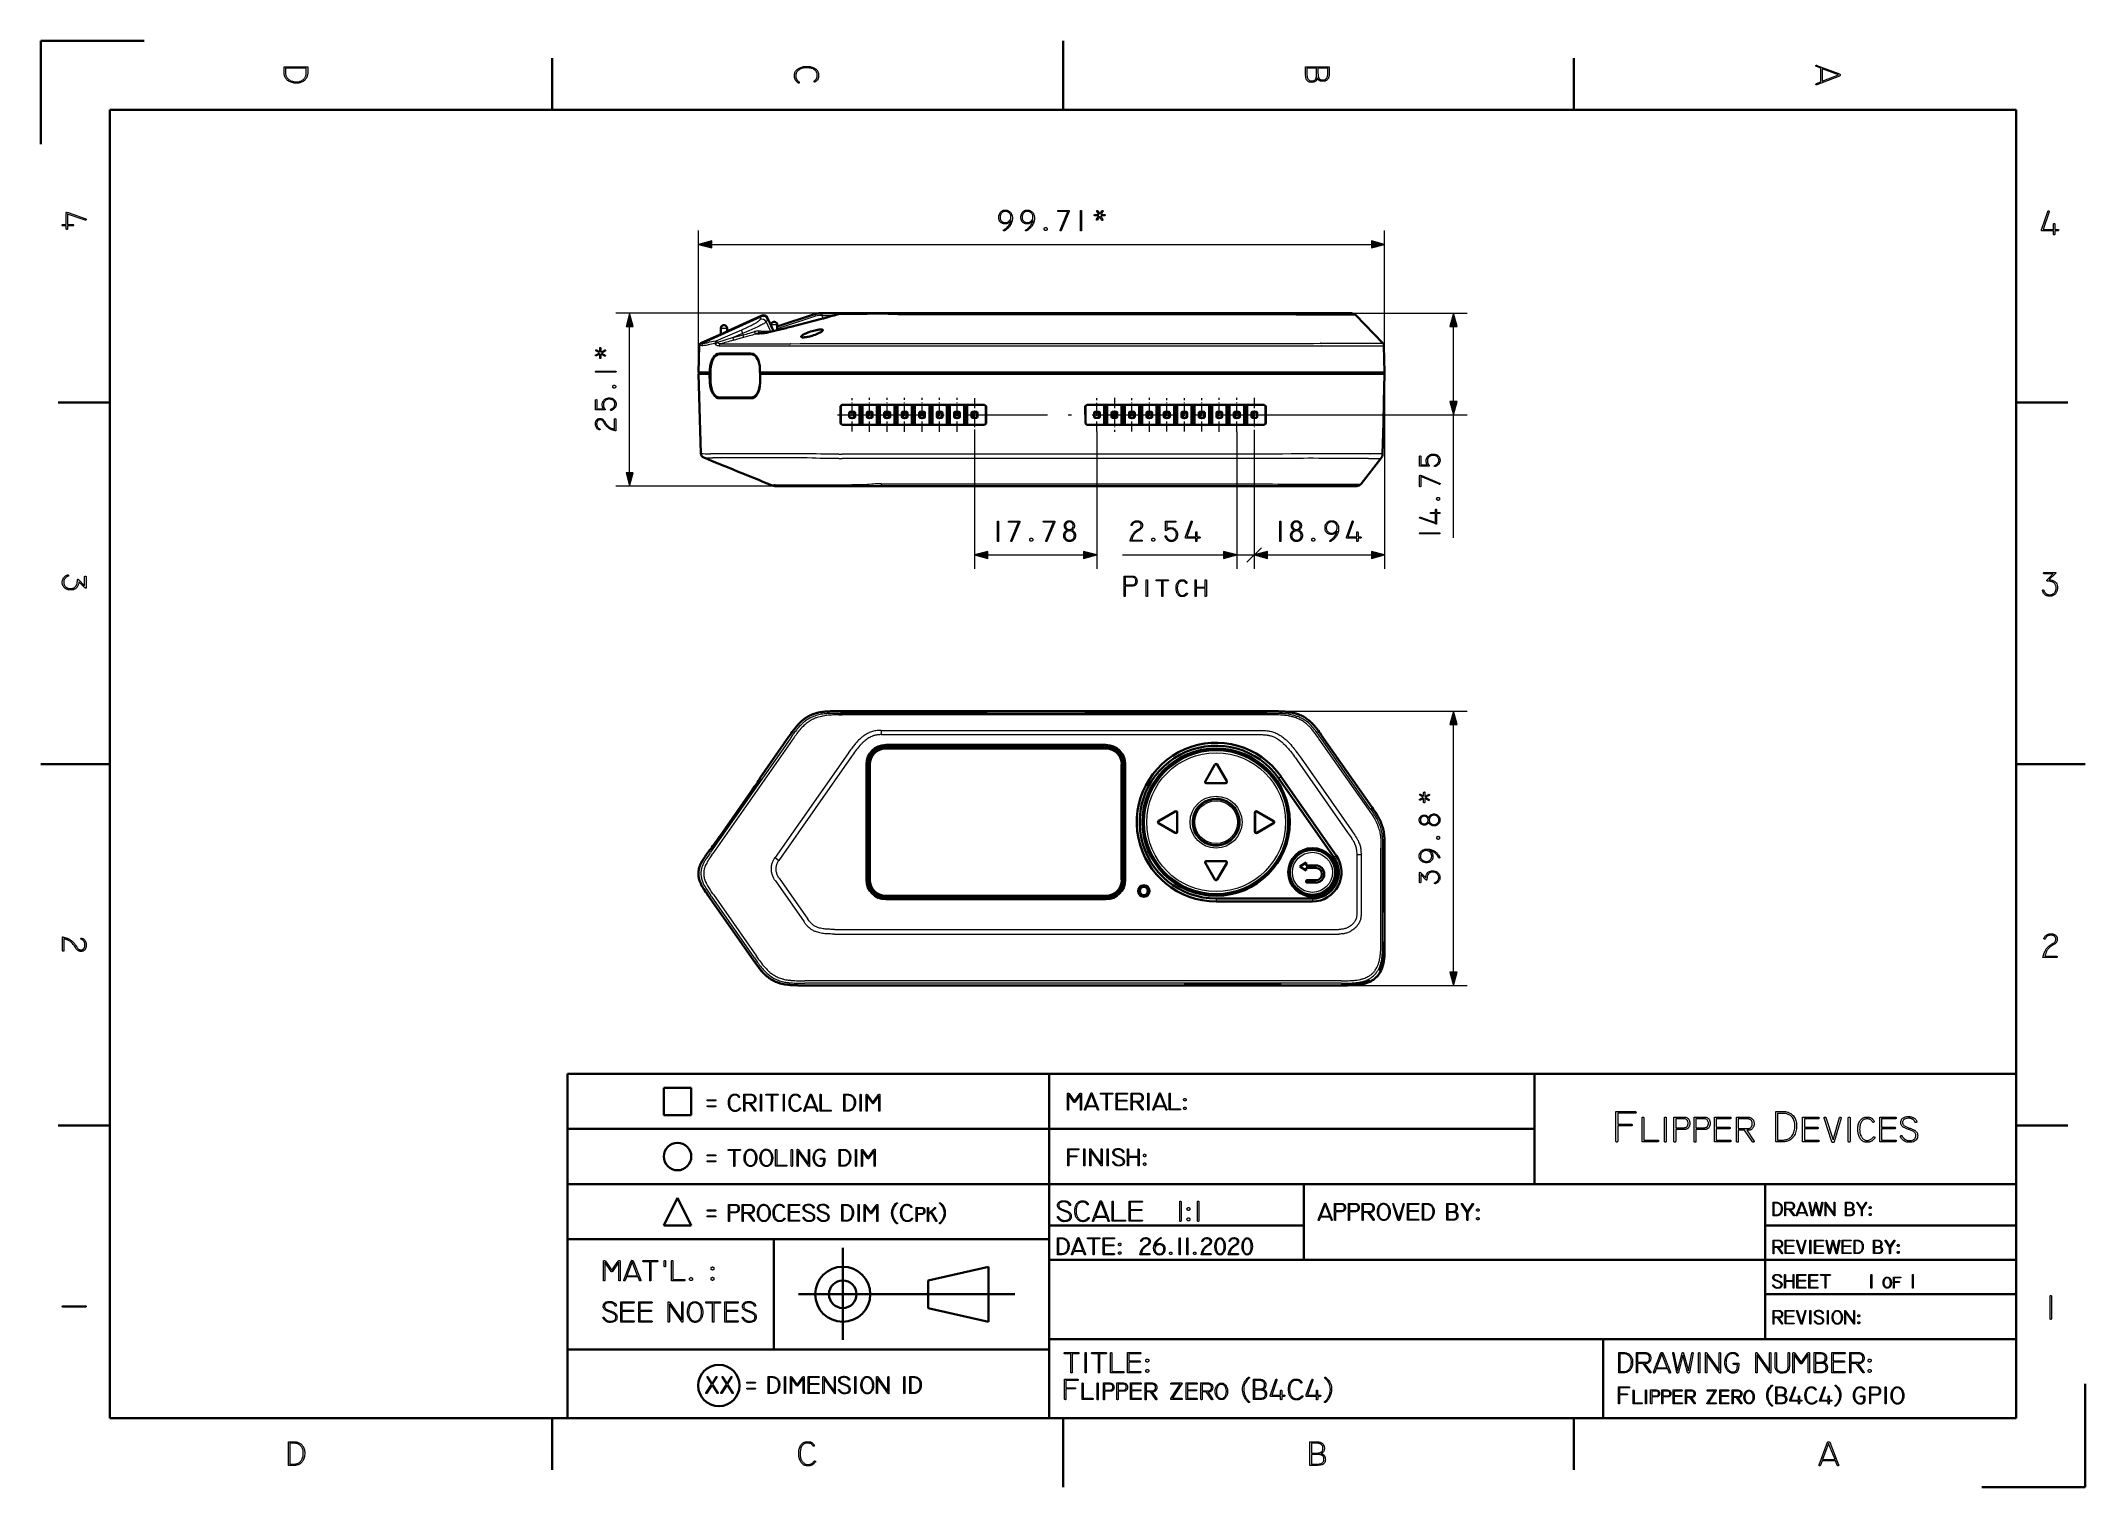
# Model space of a CAD drawing. Extents: x 0 to 297, y 0 to 210.
import ezdxf

# ---------------------------------------------------------------- set-up
doc = ezdxf.new("R2010")
doc.units = 0
doc.linetypes.add('DASHDOT', pattern=[18.5, 12, -3, 0.5, -3])

msp = doc.modelspace()

# ---------------------------------------------------------------- linework, layer by layer
at = {"color": 7, "lineweight": 35, "ltscale": 0.375}
for p, q in [((0, 195), (0, 210)), ((0, 210), (15, 210)), ((297, 0), (297, 15)), ((297, 0), (282, 0))]:
    msp.add_line(p, q, dxfattribs=at)
at = {"color": 7, "lineweight": 35, "ltscale": 0.25}
for p, q in [((148.5, 200), (148.5, 210)), ((10, 105), (0, 105)), ((287, 105), (297, 105)), ((148.5, 10), (148.5, 0))]:
    msp.add_line(p, q, dxfattribs=at)
at = {"color": 7, "lineweight": 35, "ltscale": 0.1875}
for p, q in [((74.3, 200), (74.3, 207.5)), ((222.7, 200), (222.7, 207.5)), ((10, 157.5), (2.5, 157.5)), ((287, 157.5), (294.5, 157.5)), ((10, 52.5), (2.5, 52.5)), ((287, 52.5), (294.5, 52.5)), ((74.3, 10), (74.3, 2.5)), ((222.7, 10), (222.7, 2.5))]:
    msp.add_line(p, q, dxfattribs=at)
at = {"color": 7, "lineweight": 35}
for p, q in [((287, 200), (10, 200)), ((10, 200), (10, 10)), ((287, 10), (287, 200)), ((178.56, 170.45), (125.11, 170.45)), ((115.76, 161.85), (178.61, 161.85)), ((115.76, 161.75), (178.61, 161.75)), ((115.76, 161.75), (178.61, 161.75)), ((115.76, 161.65), (178.61, 161.65)), ((137.11, 157.17), (116.39, 157.17)), ((151.95, 157.17), (177.75, 157.17)), ((137.11, 154.24), (116.4, 154.24)), ((151.96, 154.24), (177.75, 154.24)), ((122.07, 145.35), (177.19, 145.35)), ((115.76, 112.66), (178.61, 112.66)), ((115.76, 112.66), (178.61, 112.66)), ((137.11, 112.54), (116.39, 112.54)), ((137.11, 112.46), (116.4, 112.46)), ((151.95, 112.54), (177.75, 112.54)), ((151.96, 112.46), (177.75, 112.46)), ((122.74, 107.76), (154.74, 107.76)), ((122.74, 107.62), (154.74, 107.62)), ((154.74, 107.46), (122.74, 107.46)), ((122.74, 107.41), (154.74, 107.41)), ((122.74, 107.25), (154.74, 107.25)), ((154.74, 85.87), (122.74, 85.87)), ((154.74, 85.71), (122.74, 85.71)), ((122.74, 85.66), (154.74, 85.66)), ((154.74, 85.5), (122.74, 85.5)), ((154.74, 85.36), (122.74, 85.36)), ((189.23, 72.86), (110.58, 72.86)), ((76.5, 10), (76.5, 60)), ((76.5, 60), (146.5, 60)), ((76.5, 60), (146.5, 60)), ((146.5, 10), (146.5, 60)), ((146.5, 60), (287, 60)), ((287, 60), (287, 10)), ((76.5, 52), (146.5, 52)), ((76.5, 10), (76.5, 50.5)), ((146.5, 52), (217, 52)), ((76.5, 44), (146.5, 44)), ((146.5, 44), (287, 44)), ((250.5, 21.5), (250.5, 44)), ((76.5, 36), (146.5, 36)), ((146.5, 38), (183.5, 38)), ((250.5, 38), (287, 38)), ((146.5, 33), (287, 33)), ((110.05, 28), (141.48, 28)), ((250.5, 28), (287, 28)), ((146.5, 21.5), (287, 21.5)), ((76.5, 20), (146.5, 20)), ((10, 10), (287, 10)), ((146.5, 10), (287, 10))]:
    msp.add_line(p, q, dxfattribs=at)
at = {"color": 1, "lineweight": 13}
for p, q in [((95.52, 161.85), (95.52, 182.45)), ((195.23, 161.85), (195.23, 182.45)), ((97.46, 180.45), (193.3, 180.45)), ((125.11, 170.45), (83.52, 170.45)), ((85.52, 147.28), (85.52, 168.52)), ((122.07, 145.35), (83.52, 145.35)), ((178.61, 112.66), (207.23, 112.66)), ((205.23, 74.79), (205.23, 110.73))]:
    msp.add_line(p, q, dxfattribs=at)
at = {"color": 7, "lineweight": 13, "ltscale": 0.230906}
msp.add_line((96.24, 166.11), (104.64, 169.94), dxfattribs=at)
at = {"color": 7, "lineweight": 35, "ltscale": 0.131651}
msp.add_line((99.87, 167.91), (104.66, 170.1), dxfattribs=at)
at = {"color": 7, "lineweight": 13, "ltscale": 0.003913}
msp.add_line((104.66, 170.1), (104.64, 169.94), dxfattribs=at)
at = {"color": 7, "lineweight": 13, "ltscale": 0.00369}
msp.add_line((105.59, 169.75), (105.56, 169.61), dxfattribs=at)
at = {"color": 7, "lineweight": 35, "ltscale": 0.019328}
msp.add_line((105.59, 169.75), (105.91, 169.05), dxfattribs=at)
at = {"color": 7, "lineweight": 35, "ltscale": 0.142404}
msp.add_line((112.41, 170.31), (106.99, 168.54), dxfattribs=at)
at = {"color": 7, "lineweight": 13, "ltscale": 0.146447}
msp.add_line((112.56, 170.04), (106.99, 168.21), dxfattribs=at)
at = {"color": 7, "lineweight": 13, "ltscale": 0.115062}
msp.add_line((113.39, 169.62), (108.94, 168.47), dxfattribs=at)
at = {"color": 7, "lineweight": 35, "ltscale": 0.115062}
msp.add_line((113.4, 169.63), (108.95, 168.48), dxfattribs=at)
at = {"color": 7, "lineweight": 35, "ltscale": 0.003921}
msp.add_line((113.47, 170.45), (113.31, 170.45), dxfattribs=at)
at = {"color": 7, "lineweight": 13, "ltscale": 0.003921}
msp.add_line((113.53, 170.11), (113.37, 170.11), dxfattribs=at)
at = {"color": 7, "lineweight": 35, "ltscale": 0.078872}
msp.add_line((113.47, 170.45), (116.62, 170.45), dxfattribs=at)
at = {"color": 7, "lineweight": 13, "ltscale": 0.01119}
msp.add_line((113.53, 170.11), (113.54, 169.67), dxfattribs=at)
at = {"color": 7, "lineweight": 13, "ltscale": 0.040276}
msp.add_line((113.53, 170.11), (115.14, 170.11), dxfattribs=at)
at = {"color": 7, "lineweight": 13, "ltscale": 0.10425}
msp.add_line((115.87, 170.33), (120.04, 170.33), dxfattribs=at)
at = {"color": 7, "lineweight": 35, "ltscale": 0.099542}
msp.add_line((116.62, 170.45), (120.6, 170.45), dxfattribs=at)
at = {"color": 7, "lineweight": 35, "ltscale": 0.112521}
msp.add_line((125.11, 170.45), (120.6, 170.45), dxfattribs=at)
at = {"color": 7, "lineweight": 35, "ltscale": 3.70026e-05}
msp.add_line((124.02, 170.45), (124.02, 170.45), dxfattribs=at)
msp.add_line((124.02, 170.45), (124.02, 170.45), dxfattribs=at)
msp.add_line((124.02, 170.45), (124.02, 170.45), dxfattribs=at)
msp.add_line((124.02, 170.45), (124.02, 170.45), dxfattribs=at)
at = {"color": 7, "lineweight": 13, "ltscale": 0.005408}
msp.add_line((125.11, 170.45), (125.11, 170.23), dxfattribs=at)
at = {"color": 7, "lineweight": 13}
for p, q in [((178.56, 170.23), (125.11, 170.23)), ((116.1, 166.08), (178.55, 166.08)), ((116.1, 165.73), (178.55, 165.73)), ((195.23, 161.85), (195.23, 133.35)), ((178.98, 155.7), (207.23, 155.7)), ((178.35, 150.01), (116.4, 150.01)), ((178.35, 149.34), (116.4, 149.34)), ((122.07, 145.69), (177.19, 145.69)), ((178.35, 112.35), (116.4, 112.35)), ((178.35, 112.15), (116.4, 112.15)), ((108.84, 108.67), (97.31, 92.2)), ((109.14, 108.45), (97.61, 91.98)), ((122.07, 109.87), (177.19, 109.87)), ((122.07, 109.26), (177.19, 109.26)), ((115.29, 80.99), (188.57, 80.99)), ((115.29, 80.31), (188.57, 80.31)), ((188.9, 73.52), (110.97, 73.52)), ((188.9, 73.17), (110.97, 73.17))]:
    msp.add_line(p, q, dxfattribs=at)
at = {"color": 7, "lineweight": 35, "ltscale": 0.081797}
msp.add_line((181.83, 170.45), (178.56, 170.45), dxfattribs=at)
at = {"color": 7, "lineweight": 35, "ltscale": 0.172483}
msp.add_line((181.83, 170.45), (188.73, 170.45), dxfattribs=at)
at = {"color": 7, "lineweight": 13, "ltscale": 0.172483}
msp.add_line((182.37, 170.22), (189.27, 170.22), dxfattribs=at)
at = {"color": 7, "lineweight": 35, "ltscale": 0.04171}
msp.add_line((188.73, 170.45), (190.4, 170.45), dxfattribs=at)
at = {"color": 7, "lineweight": 13, "ltscale": 0.420831}
msp.add_line((190.4, 170.45), (207.23, 170.45), dxfattribs=at)
at = {"color": 7, "lineweight": 35, "ltscale": 0.141523}
msp.add_line((191.04, 170.18), (194.98, 166.11), dxfattribs=at)
at = {"color": 7, "lineweight": 35, "ltscale": 0.074843}
msp.add_line((95.87, 166.09), (98.6, 167.33), dxfattribs=at)
at = {"color": 7, "lineweight": 13, "ltscale": 0.024659}
for p, q in [((98.06, 166.39), (97.09, 166.23)), ((97.91, 166.05), (96.93, 165.89))]:
    msp.add_line(p, q, dxfattribs=at)
at = {"color": 7, "lineweight": 13, "ltscale": 0.101551}
msp.add_line((101.79, 168.01), (98.06, 166.39), dxfattribs=at)
at = {"color": 7, "lineweight": 13, "ltscale": 0.05999}
msp.add_line((100.59, 166.91), (98.3, 166.2), dxfattribs=at)
at = {"color": 7, "lineweight": 35, "ltscale": 0.005085}
msp.add_line((98.6, 167.33), (98.79, 167.4), dxfattribs=at)
at = {"color": 7, "lineweight": 35, "ltscale": 0.002097}
msp.add_line((98.6, 167.33), (98.67, 167.36), dxfattribs=at)
at = {"color": 7, "lineweight": 13, "ltscale": 0.001377}
for p, q in [((98.84, 168.3), (98.79, 168.3)), ((106.15, 168.8), (106.09, 168.8))]:
    msp.add_line(p, q, dxfattribs=at)
at = {"color": 7, "lineweight": 35, "ltscale": 0.022414}
msp.add_line((98.79, 167.4), (98.79, 168.3), dxfattribs=at)
at = {"color": 7, "lineweight": 13, "ltscale": 0.021123}
for p, q in [((98.84, 168.3), (99.69, 168.3)), ((106.15, 168.8), (106.99, 168.8))]:
    msp.add_line(p, q, dxfattribs=at)
at = {"color": 7, "lineweight": 35, "ltscale": 0.002347}
for p, q in [((99.29, 168.7), (99.19, 168.7)), ((106.59, 169.2), (106.5, 169.2))]:
    msp.add_line(p, q, dxfattribs=at)
at = {"color": 7, "lineweight": 35, "ltscale": 0.000152969}
msp.add_line((99.19, 168.7), (99.19, 168.7), dxfattribs=at)
at = {"color": 7, "lineweight": 35, "ltscale": 0.012153}
msp.add_line((99.69, 167.81), (99.69, 168.3), dxfattribs=at)
at = {"color": 7, "lineweight": 35, "ltscale": 0.003023}
msp.add_line((99.69, 167.81), (99.79, 167.87), dxfattribs=at)
at = {"color": 7, "lineweight": 35, "ltscale": 0.002198}
msp.add_line((99.87, 167.91), (99.79, 167.87), dxfattribs=at)
at = {"color": 7, "lineweight": 13, "ltscale": 0.037185}
msp.add_line((101.95, 167.51), (100.59, 166.91), dxfattribs=at)
at = {"color": 7, "lineweight": 13, "ltscale": 0.037621}
msp.add_line((100.59, 166.91), (102.04, 167.31), dxfattribs=at)
at = {"color": 7, "lineweight": 13, "ltscale": 0.03762}
msp.add_line((100.64, 166.56), (102.09, 166.96), dxfattribs=at)
at = {"color": 7, "lineweight": 13, "ltscale": 0.005465}
msp.add_line((101.95, 167.51), (102.04, 167.31), dxfattribs=at)
at = {"color": 7, "lineweight": 13, "ltscale": 0.013924}
msp.add_line((103.83, 167.46), (104.39, 167.46), dxfattribs=at)
at = {"color": 7, "lineweight": 13, "ltscale": 0.009011}
msp.add_line((104.62, 167.84), (104.26, 167.84), dxfattribs=at)
at = {"color": 7, "lineweight": 35, "ltscale": 0.010473}
msp.add_line((104.37, 167.55), (104.79, 167.55), dxfattribs=at)
at = {"color": 7, "lineweight": 13, "ltscale": 0.006182}
msp.add_line((104.63, 167.46), (104.39, 167.46), dxfattribs=at)
at = {"color": 7, "lineweight": 35, "ltscale": 0.005433}
msp.add_line((105.01, 167.55), (104.79, 167.55), dxfattribs=at)
at = {"color": 7, "lineweight": 13, "ltscale": 0.028662}
msp.add_line((105.38, 169.21), (105.86, 168.16), dxfattribs=at)
at = {"color": 7, "lineweight": 13, "ltscale": 0.008888}
msp.add_line((105.86, 168.16), (106.01, 167.84), dxfattribs=at)
at = {"color": 7, "lineweight": 35, "ltscale": 0.00474}
msp.add_line((105.91, 169.05), (105.99, 168.87), dxfattribs=at)
at = {"color": 7, "lineweight": 35, "ltscale": 0.011528}
msp.add_line((105.91, 169.05), (106.09, 168.62), dxfattribs=at)
at = {"color": 7, "lineweight": 13, "ltscale": 0.010751}
msp.add_line((106.01, 167.84), (106.44, 167.86), dxfattribs=at)
at = {"color": 7, "lineweight": 35, "ltscale": 0.004451}
msp.add_line((106.09, 168.62), (106.09, 168.8), dxfattribs=at)
at = {"color": 7, "lineweight": 35, "ltscale": 0.00015316}
msp.add_line((106.5, 169.2), (106.49, 169.2), dxfattribs=at)
at = {"color": 7, "lineweight": 35, "ltscale": 0.020462}
msp.add_line((106.99, 167.98), (106.99, 168.8), dxfattribs=at)
at = {"color": 7, "lineweight": 13, "ltscale": 0.00958}
msp.add_line((106.99, 168.06), (107.38, 168.08), dxfattribs=at)
at = {"color": 7, "lineweight": 13, "ltscale": 0.023808}
msp.add_line((108.94, 168.47), (108.02, 168.23), dxfattribs=at)
at = {"color": 7, "lineweight": 13, "ltscale": 0.272157}
msp.add_line((205.23, 157.63), (205.23, 168.52), dxfattribs=at)
at = {"color": 7, "lineweight": 35, "ltscale": 0.0977}
msp.add_line((95.52, 161.85), (95.65, 165.76), dxfattribs=at)
at = {"color": 7, "lineweight": 13, "ltscale": 0.255166}
for p, q in [((98.53, 165.71), (108.73, 165.71)), ((98.72, 166.03), (108.92, 166.03))]:
    msp.add_line(p, q, dxfattribs=at)
at = {"color": 7, "lineweight": 35, "ltscale": 0.114715}
for p, q in [((103.17, 164.6), (98.58, 164.6)), ((103.19, 164.5), (98.6, 164.5)), ((103.19, 158.2), (98.6, 158.2)), ((98.6, 158.1), (103.19, 158.1))]:
    msp.add_line(p, q, dxfattribs=at)
at = {"color": 7, "lineweight": 35, "ltscale": 0.009128}
msp.add_line((103.56, 164.5), (103.19, 164.5), dxfattribs=at)
at = {"color": 7, "lineweight": 13, "ltscale": 0.000637627}
msp.add_line((108.76, 165.71), (108.73, 165.71), dxfattribs=at)
at = {"color": 7, "lineweight": 13, "ltscale": 0.000637436}
msp.add_line((108.95, 166.03), (108.92, 166.03), dxfattribs=at)
at = {"color": 7, "lineweight": 13, "ltscale": 0.007194}
msp.add_line((115.81, 166.08), (116.1, 166.08), dxfattribs=at)
at = {"color": 7, "lineweight": 13, "ltscale": 0.00718}
msp.add_line((115.82, 165.73), (116.1, 165.73), dxfattribs=at)
at = {"color": 7, "lineweight": 13, "ltscale": 7.13348e-05}
for p, q in [((178.55, 166.08), (178.56, 166.08)), ((178.55, 165.73), (178.56, 165.73))]:
    msp.add_line(p, q, dxfattribs=at)
at = {"color": 7, "lineweight": 13, "ltscale": 0.000706482}
msp.add_line((185.91, 166.09), (185.88, 166.09), dxfattribs=at)
at = {"color": 7, "lineweight": 13, "ltscale": 0.181078}
for p, q in [((185.91, 166.09), (193.15, 166.09)), ((186.05, 165.73), (193.3, 165.73))]:
    msp.add_line(p, q, dxfattribs=at)
at = {"color": 7, "lineweight": 13, "ltscale": 0.0007061}
msp.add_line((186.05, 165.73), (186.02, 165.73), dxfattribs=at)
at = {"color": 7, "lineweight": 13, "ltscale": 0.00034256}
for p, q in [((193.15, 166.09), (193.16, 166.09)), ((193.3, 165.73), (193.31, 165.73))]:
    msp.add_line(p, q, dxfattribs=at)
at = {"color": 7, "lineweight": 35, "ltscale": 0.097172}
msp.add_line((195.23, 161.85), (195.13, 165.74), dxfattribs=at)
at = {"color": 7, "lineweight": 35, "ltscale": 0.031987}
for p, q in [((95.52, 161.85), (96.8, 161.85)), ((95.52, 161.65), (96.8, 161.65))]:
    msp.add_line(p, q, dxfattribs=at)
at = {"color": 7, "lineweight": 35, "ltscale": 0.003478}
for q in [(95.52, 161.85), (95.52, 161.65)]:
    msp.add_line((95.62, 161.75), q, dxfattribs=at)
at = {"color": 7, "lineweight": 35, "ltscale": 0.289708}
msp.add_line((95.89, 150.07), (95.52, 161.65), dxfattribs=at)
at = {"color": 7, "lineweight": 35, "ltscale": 0.031562}
msp.add_line((95.62, 161.75), (96.88, 161.75), dxfattribs=at)
msp.add_line((95.62, 161.75), (96.88, 161.75), dxfattribs=at)
at = {"color": 7, "lineweight": 35, "ltscale": 0.009065}
msp.add_line((97.17, 161.85), (96.8, 161.85), dxfattribs=at)
at = {"color": 7, "lineweight": 35, "ltscale": 0.008664}
msp.add_line((97.15, 161.65), (96.8, 161.65), dxfattribs=at)
at = {"color": 7, "lineweight": 35, "ltscale": 0.008614}
msp.add_line((97.23, 161.75), (96.88, 161.75), dxfattribs=at)
at = {"color": 7, "lineweight": 35, "ltscale": 0.009015}
msp.add_line((97.24, 161.75), (96.88, 161.75), dxfattribs=at)
at = {"color": 7, "lineweight": 35, "ltscale": 0.003166}
for p, q in [((97.15, 161.65), (97.23, 161.75)), ((97.17, 161.85), (97.24, 161.75))]:
    msp.add_line(p, q, dxfattribs=at)
at = {"color": 7, "lineweight": 35, "ltscale": 0.032079}
msp.add_line((97.2, 160.37), (97.15, 161.65), dxfattribs=at)
at = {"color": 7, "lineweight": 35, "ltscale": 0.012062}
msp.add_line((97.19, 162.33), (97.17, 161.85), dxfattribs=at)
at = {"color": 7, "lineweight": 13, "ltscale": 0.003171}
msp.add_line((97.19, 162.33), (97.31, 162.33), dxfattribs=at)
at = {"color": 7, "lineweight": 35, "ltscale": 0.001705}
msp.add_line((97.31, 161.75), (97.24, 161.75), dxfattribs=at)
at = {"color": 7, "lineweight": 35, "ltscale": 0.045}
msp.add_line((97.31, 162.25), (97.31, 160.45), dxfattribs=at)
at = {"color": 7, "lineweight": 35, "ltscale": 0.012051}
msp.add_line((104.47, 162.33), (104.47, 161.85), dxfattribs=at)
at = {"color": 7, "lineweight": 35, "ltscale": 0.105296}
msp.add_line((108.68, 161.85), (104.47, 161.85), dxfattribs=at)
at = {"color": 7, "lineweight": 35, "ltscale": 0.003229}
for p, q in [((104.47, 161.85), (104.55, 161.75)), ((104.48, 161.65), (104.57, 161.75))]:
    msp.add_line(p, q, dxfattribs=at)
at = {"color": 7, "lineweight": 35, "ltscale": 0.034584}
msp.add_line((104.48, 160.45), (104.48, 161.83), dxfattribs=at)
at = {"color": 7, "lineweight": 35, "ltscale": 0.032051}
msp.add_line((104.49, 160.37), (104.48, 161.65), dxfattribs=at)
at = {"color": 7, "lineweight": 35, "ltscale": 0.104895}
msp.add_line((108.68, 161.65), (104.48, 161.65), dxfattribs=at)
at = {"color": 7, "lineweight": 35, "ltscale": 0.105246}
msp.add_line((108.76, 161.75), (104.55, 161.75), dxfattribs=at)
at = {"color": 7, "lineweight": 35, "ltscale": 0.104845}
msp.add_line((108.76, 161.75), (104.57, 161.75), dxfattribs=at)
at = {"color": 7, "lineweight": 35, "ltscale": 0.177044}
for p, q in [((108.68, 161.85), (115.76, 161.85)), ((115.76, 161.65), (108.68, 161.65))]:
    msp.add_line(p, q, dxfattribs=at)
at = {"color": 7, "lineweight": 35, "ltscale": 0.175049}
for p, q in [((115.76, 161.75), (108.76, 161.75)), ((108.76, 161.75), (115.76, 161.75))]:
    msp.add_line(p, q, dxfattribs=at)
at = {"color": 7, "lineweight": 35, "ltscale": 0.186677}
for p, q in [((178.61, 161.85), (186.08, 161.85)), ((178.61, 161.65), (186.08, 161.65))]:
    msp.add_line(p, q, dxfattribs=at)
at = {"color": 7, "lineweight": 35, "ltscale": 0.184682}
msp.add_line((178.61, 161.75), (186, 161.75), dxfattribs=at)
msp.add_line((178.61, 161.75), (186, 161.75), dxfattribs=at)
at = {"color": 7, "lineweight": 35, "ltscale": 0.183002}
for p, q in [((186, 161.75), (193.32, 161.75)), ((193.32, 161.75), (186, 161.75)), ((193.4, 161.85), (186.08, 161.85)), ((186.08, 161.65), (193.4, 161.65))]:
    msp.add_line(p, q, dxfattribs=at)
at = {"color": 7, "lineweight": 35, "ltscale": 0.045447}
msp.add_line((195.14, 161.75), (193.32, 161.75), dxfattribs=at)
at = {"color": 7, "lineweight": 35, "ltscale": 0.045448}
msp.add_line((195.14, 161.75), (193.32, 161.75), dxfattribs=at)
at = {"color": 7, "lineweight": 35, "ltscale": 0.045888}
for p, q in [((195.23, 161.85), (193.4, 161.85)), ((195.23, 161.65), (193.4, 161.65))]:
    msp.add_line(p, q, dxfattribs=at)
at = {"color": 7, "lineweight": 35, "ltscale": 0.102929}
msp.add_line((195.23, 161.65), (195.13, 157.54), dxfattribs=at)
at = {"color": 7, "lineweight": 35, "ltscale": 0.003489}
for q in [(195.23, 161.85), (195.23, 161.65)]:
    msp.add_line((195.14, 161.75), q, dxfattribs=at)
at = {"color": 7, "lineweight": 13, "ltscale": 0.002741}
msp.add_line((97.2, 160.37), (97.31, 160.37), dxfattribs=at)
at = {"color": 7, "lineweight": 35, "ltscale": 0.009557}
msp.add_line((103.57, 158.2), (103.19, 158.2), dxfattribs=at)
at = {"color": 7, "linetype": 'DASHDOT', "lineweight": 13, "ltscale": 0.121904}
for p, q in [((117.87, 153.26), (117.87, 158.14)), ((158.51, 153.26), (158.51, 158.14)), ((163.59, 153.26), (163.59, 158.14))]:
    msp.add_line(p, q, dxfattribs=at)
at = {"color": 7, "linetype": 'DASHDOT', "lineweight": 13, "ltscale": 0.12245}
for p, q in [((120.41, 153.25), (120.41, 158.15)), ((122.95, 153.25), (122.95, 158.15)), ((125.49, 153.25), (125.49, 158.15)), ((128.03, 153.25), (128.03, 158.15))]:
    msp.add_line(p, q, dxfattribs=at)
at = {"color": 7, "linetype": 'DASHDOT', "lineweight": 13, "ltscale": 0.122996}
for p, q in [((130.57, 153.24), (130.57, 158.16)), ((155.97, 158.16), (155.97, 153.24)), ((173.75, 153.24), (173.75, 158.16))]:
    msp.add_line(p, q, dxfattribs=at)
at = {"color": 7, "linetype": 'DASHDOT', "lineweight": 13, "ltscale": 0.123541}
msp.add_line((133.11, 153.23), (133.11, 158.17), dxfattribs=at)
at = {"color": 7, "linetype": 'DASHDOT', "lineweight": 13, "ltscale": 0.120813}
msp.add_line((135.65, 158.12), (135.65, 153.28), dxfattribs=at)
at = {"color": 7, "linetype": 'DASHDOT', "lineweight": 13, "ltscale": 0.120267}
msp.add_line((153.43, 153.3), (153.43, 158.11), dxfattribs=at)
at = {"color": 7, "linetype": 'DASHDOT', "lineweight": 13, "ltscale": 0.122995}
for p, q in [((161.05, 153.24), (161.05, 158.16)), ((171.21, 153.24), (171.21, 158.16)), ((176.29, 158.16), (176.29, 153.24))]:
    msp.add_line(p, q, dxfattribs=at)
at = {"color": 7, "linetype": 'DASHDOT', "lineweight": 13, "ltscale": 0.121905}
msp.add_line((166.13, 153.26), (166.13, 158.14), dxfattribs=at)
at = {"color": 7, "linetype": 'DASHDOT', "lineweight": 13, "ltscale": 0.121359}
msp.add_line((168.67, 153.27), (168.67, 158.13), dxfattribs=at)
at = {"color": 7, "lineweight": 35, "ltscale": 0.027479}
msp.add_line((195.12, 157.44), (195.09, 156.35), dxfattribs=at)
at = {"color": 7, "lineweight": 35, "ltscale": 0.006274}
msp.add_line((195.12, 157.28), (195.13, 157.54), dxfattribs=at)
at = {"color": 7, "linetype": 'DASHDOT', "lineweight": 13}
msp.add_line((115.75, 155.7), (178.98, 155.7), dxfattribs=at)
at = {"color": 7, "lineweight": 35, "ltscale": 0.007416}
for p, q in [((116.39, 157.17), (116.18, 156.96)), ((137.32, 156.96), (137.11, 157.17)), ((151.74, 156.96), (151.95, 157.17)), ((177.75, 157.17), (177.96, 156.96))]:
    msp.add_line(p, q, dxfattribs=at)
at = {"color": 7, "lineweight": 35, "ltscale": 0.062819}
for p, q in [((116.18, 156.96), (116.19, 154.45)), ((137.32, 154.45), (137.32, 156.96)), ((151.75, 154.45), (151.74, 156.96)), ((177.96, 156.96), (177.96, 154.45))]:
    msp.add_line(p, q, dxfattribs=at)
at = {"color": 7, "lineweight": 35, "ltscale": 0.000448257}
msp.add_line((116.2, 156.95), (116.18, 156.96), dxfattribs=at)
at = {"color": 7, "lineweight": 35, "ltscale": 0.007365}
for p, q in [((116.19, 154.45), (116.4, 154.24)), ((137.11, 154.24), (137.32, 154.45)), ((151.75, 154.45), (151.96, 154.24)), ((177.75, 154.24), (177.96, 154.45))]:
    msp.add_line(p, q, dxfattribs=at)
at = {"color": 7, "lineweight": 35, "ltscale": 0.000386019}
for p, q in [((116.2, 154.45), (116.19, 154.45)), ((137.3, 154.45), (137.32, 154.45)), ((151.76, 154.45), (151.75, 154.45)), ((177.94, 154.45), (177.96, 154.45))]:
    msp.add_line(p, q, dxfattribs=at)
at = {"color": 7, "lineweight": 35, "ltscale": 0.007071}
for p, q in [((116.2, 156.95), (116.4, 157.15)), ((116.2, 154.45), (116.4, 154.25)), ((137.3, 156.95), (137.1, 157.15)), ((137.1, 154.25), (137.3, 154.45)), ((151.76, 156.95), (151.96, 157.15)), ((151.76, 154.45), (151.96, 154.25)), ((177.94, 156.95), (177.74, 157.15)), ((177.74, 154.25), (177.94, 154.45))]:
    msp.add_line(p, q, dxfattribs=at)
at = {"color": 7, "lineweight": 35, "ltscale": 0.0625}
for p, q in [((116.2, 156.95), (116.2, 154.45)), ((134.6, 157.15), (137.1, 157.15)), ((137.3, 156.95), (137.3, 154.45)), ((151.76, 156.95), (151.76, 154.45)), ((177.94, 154.45), (177.94, 156.95)), ((137.1, 154.25), (134.6, 154.25))]:
    msp.add_line(p, q, dxfattribs=at)
at = {"color": 7, "lineweight": 35, "ltscale": 0.000453745}
for p, q in [((116.4, 157.15), (116.39, 157.17)), ((137.1, 157.15), (137.11, 157.17)), ((177.74, 157.15), (177.75, 157.17))]:
    msp.add_line(p, q, dxfattribs=at)
at = {"color": 7, "lineweight": 35, "ltscale": 0.063}
for p, q in [((116.4, 157.15), (118.92, 157.15)), ((118.92, 154.25), (116.4, 154.25))]:
    msp.add_line(p, q, dxfattribs=at)
at = {"color": 7, "lineweight": 35, "ltscale": 0.013664}
for p, q in [((117.45, 155.43), (117.45, 155.97)), ((117.6, 156.12), (118.14, 156.12)), ((117.6, 155.28), (118.14, 155.28)), ((118.29, 155.43), (118.29, 155.97)), ((119.99, 155.43), (119.99, 155.97)), ((120.14, 156.12), (120.68, 156.12)), ((120.14, 155.28), (120.68, 155.28)), ((120.83, 155.43), (120.83, 155.97)), ((122.53, 155.43), (122.53, 155.97)), ((122.68, 156.12), (123.22, 156.12)), ((122.68, 155.28), (123.22, 155.28)), ((123.37, 155.43), (123.37, 155.97)), ((125.07, 155.43), (125.07, 155.97)), ((125.22, 156.12), (125.76, 156.12)), ((125.22, 155.28), (125.76, 155.28)), ((125.91, 155.43), (125.91, 155.97)), ((127.61, 155.43), (127.61, 155.97)), ((127.76, 156.12), (128.3, 156.12)), ((127.76, 155.28), (128.3, 155.28)), ((128.45, 155.43), (128.45, 155.97)), ((130.15, 155.43), (130.15, 155.97)), ((130.3, 156.12), (130.84, 156.12)), ((130.3, 155.28), (130.84, 155.28)), ((130.99, 155.43), (130.99, 155.97)), ((132.69, 155.43), (132.69, 155.97)), ((132.84, 156.12), (133.38, 156.12)), ((132.84, 155.28), (133.38, 155.28)), ((133.53, 155.43), (133.53, 155.97)), ((135.23, 155.43), (135.23, 155.97)), ((136.07, 155.43), (136.07, 155.97)), ((153.01, 155.43), (153.01, 155.97)), ((153.16, 156.12), (153.7, 156.12)), ((153.16, 155.28), (153.7, 155.28)), ((153.85, 155.43), (153.85, 155.97)), ((155.55, 155.43), (155.55, 155.97)), ((155.7, 156.12), (156.24, 156.12)), ((155.7, 155.28), (156.24, 155.28)), ((156.39, 155.43), (156.39, 155.97)), ((158.09, 155.43), (158.09, 155.97)), ((158.24, 156.12), (158.78, 156.12)), ((158.24, 155.28), (158.78, 155.28)), ((158.93, 155.43), (158.93, 155.97)), ((160.63, 155.43), (160.63, 155.97)), ((160.78, 156.12), (161.32, 156.12)), ((160.78, 155.28), (161.32, 155.28)), ((161.47, 155.43), (161.47, 155.97)), ((163.17, 155.43), (163.17, 155.97)), ((163.32, 156.12), (163.86, 156.12)), ((163.32, 155.28), (163.86, 155.28)), ((164.01, 155.43), (164.01, 155.97)), ((165.71, 155.43), (165.71, 155.97)), ((165.86, 156.12), (166.4, 156.12)), ((165.86, 155.28), (166.4, 155.28)), ((166.55, 155.43), (166.55, 155.97)), ((168.25, 155.43), (168.25, 155.97)), ((168.4, 156.12), (168.94, 156.12)), ((168.4, 155.28), (168.94, 155.28)), ((169.09, 155.43), (169.09, 155.97)), ((170.79, 155.43), (170.79, 155.97)), ((170.94, 156.12), (171.48, 156.12)), ((170.94, 155.28), (171.48, 155.28)), ((171.63, 155.43), (171.63, 155.97)), ((173.33, 155.43), (173.33, 155.97)), ((173.48, 156.12), (174.02, 156.12)), ((173.48, 155.28), (174.02, 155.28)), ((174.17, 155.43), (174.17, 155.97)), ((175.87, 155.43), (175.87, 155.97)), ((176.02, 156.12), (176.56, 156.12)), ((176.02, 155.28), (176.56, 155.28)), ((176.71, 155.43), (176.71, 155.97))]:
    msp.add_line(p, q, dxfattribs=at)
at = {"color": 7, "lineweight": 13, "ltscale": 0.000517361}
for p, q in [((117.46, 155.96), (117.45, 155.97)), ((120, 155.96), (119.99, 155.97)), ((120.82, 155.96), (120.83, 155.97)), ((122.54, 155.96), (122.53, 155.97)), ((123.36, 155.96), (123.37, 155.97)), ((125.08, 155.96), (125.07, 155.97)), ((125.9, 155.96), (125.91, 155.97)), ((128.44, 155.96), (128.45, 155.97)), ((130.16, 155.96), (130.15, 155.97)), ((130.98, 155.96), (130.99, 155.97)), ((132.7, 155.96), (132.69, 155.97)), ((133.52, 155.96), (133.53, 155.97)), ((135.24, 155.96), (135.23, 155.97)), ((136.06, 155.96), (136.07, 155.97)), ((153.84, 155.96), (153.85, 155.97)), ((155.56, 155.96), (155.55, 155.97)), ((156.38, 155.96), (156.39, 155.97)), ((158.92, 155.96), (158.93, 155.97)), ((160.64, 155.96), (160.63, 155.97)), ((161.46, 155.96), (161.47, 155.97)), ((164, 155.96), (164.01, 155.97)), ((165.72, 155.96), (165.71, 155.97)), ((168.26, 155.96), (168.25, 155.97)), ((169.08, 155.96), (169.09, 155.97)), ((170.8, 155.96), (170.79, 155.97)), ((173.34, 155.96), (173.33, 155.97)), ((174.16, 155.96), (174.17, 155.97)), ((175.88, 155.96), (175.87, 155.97))]:
    msp.add_line(p, q, dxfattribs=at)
at = {"color": 7, "lineweight": 13, "ltscale": 0.000519519}
for p, q in [((117.46, 155.44), (117.45, 155.43)), ((120, 155.44), (119.99, 155.43)), ((120.82, 155.44), (120.83, 155.43)), ((122.54, 155.44), (122.53, 155.43)), ((123.36, 155.44), (123.37, 155.43)), ((125.08, 155.44), (125.07, 155.43)), ((125.9, 155.44), (125.91, 155.43)), ((128.44, 155.44), (128.45, 155.43)), ((130.16, 155.44), (130.15, 155.43)), ((130.98, 155.44), (130.99, 155.43)), ((132.7, 155.44), (132.69, 155.43)), ((133.52, 155.44), (133.53, 155.43)), ((135.24, 155.44), (135.23, 155.43)), ((136.06, 155.44), (136.07, 155.43)), ((153.84, 155.44), (153.85, 155.43)), ((155.56, 155.44), (155.55, 155.43)), ((156.38, 155.44), (156.39, 155.43)), ((158.1, 155.44), (158.09, 155.43)), ((158.92, 155.44), (158.93, 155.43)), ((160.64, 155.44), (160.63, 155.43)), ((161.46, 155.44), (161.47, 155.43)), ((164, 155.44), (164.01, 155.43)), ((165.72, 155.44), (165.71, 155.43)), ((168.26, 155.44), (168.25, 155.43)), ((169.08, 155.44), (169.09, 155.43)), ((170.8, 155.44), (170.79, 155.43)), ((171.62, 155.44), (171.63, 155.43)), ((173.34, 155.44), (173.33, 155.43)), ((174.16, 155.44), (174.17, 155.43)), ((175.88, 155.44), (175.87, 155.43))]:
    msp.add_line(p, q, dxfattribs=at)
at = {"color": 7, "lineweight": 35, "ltscale": 0.012931}
for p, q in [((117.46, 155.44), (117.46, 155.96)), ((118.28, 155.44), (118.28, 155.96)), ((120, 155.44), (120, 155.96)), ((120.82, 155.44), (120.82, 155.96)), ((122.54, 155.44), (122.54, 155.96)), ((123.36, 155.44), (123.36, 155.96)), ((125.08, 155.44), (125.08, 155.96)), ((125.9, 155.44), (125.9, 155.96)), ((127.62, 155.44), (127.62, 155.96)), ((128.44, 155.44), (128.44, 155.96)), ((130.16, 155.44), (130.16, 155.96)), ((130.98, 155.44), (130.98, 155.96)), ((132.7, 155.44), (132.7, 155.96)), ((133.52, 155.44), (133.52, 155.96)), ((135.24, 155.44), (135.24, 155.96)), ((136.06, 155.44), (136.06, 155.96)), ((153.02, 155.44), (153.02, 155.96)), ((153.84, 155.44), (153.84, 155.96)), ((155.56, 155.44), (155.56, 155.96)), ((156.38, 155.44), (156.38, 155.96)), ((158.1, 155.44), (158.1, 155.96)), ((158.92, 155.44), (158.92, 155.96)), ((160.64, 155.44), (160.64, 155.96)), ((161.46, 155.44), (161.46, 155.96)), ((163.18, 155.44), (163.18, 155.96)), ((164, 155.44), (164, 155.96)), ((165.72, 155.44), (165.72, 155.96)), ((166.54, 155.44), (166.54, 155.96)), ((168.26, 155.44), (168.26, 155.96)), ((169.08, 155.44), (169.08, 155.96)), ((170.8, 155.44), (170.8, 155.96)), ((171.62, 155.44), (171.62, 155.96)), ((173.34, 155.44), (173.34, 155.96)), ((174.16, 155.44), (174.16, 155.96)), ((175.88, 155.44), (175.88, 155.96)), ((176.7, 155.44), (176.7, 155.96))]:
    msp.add_line(p, q, dxfattribs=at)
at = {"color": 7, "lineweight": 35, "ltscale": 0.016182}
for p, q in [((117.48, 156.02), (117.48, 155.38)), ((120.02, 156.02), (120.02, 155.38)), ((122.56, 156.02), (122.56, 155.38)), ((125.1, 156.02), (125.1, 155.38)), ((127.64, 156.02), (127.64, 155.38)), ((130.18, 156.02), (130.18, 155.38)), ((132.72, 156.02), (132.72, 155.38)), ((135.26, 156.02), (135.26, 155.38))]:
    msp.add_line(p, q, dxfattribs=at)
at = {"color": 7, "lineweight": 35, "ltscale": 0.019091}
for p, q in [((118.25, 156.05), (117.49, 156.05)), ((120.79, 156.05), (120.03, 156.05)), ((125.87, 156.05), (125.11, 156.05)), ((128.41, 156.05), (127.65, 156.05)), ((130.95, 156.05), (130.19, 156.05)), ((136.03, 156.05), (135.27, 156.05))]:
    msp.add_line(p, q, dxfattribs=at)
at = {"color": 7, "lineweight": 13, "ltscale": 0.000516822}
for p, q in [((117.61, 156.11), (117.6, 156.12)), ((118.13, 156.11), (118.14, 156.12)), ((120.67, 156.11), (120.68, 156.12)), ((122.69, 156.11), (122.68, 156.12)), ((125.23, 156.11), (125.22, 156.12)), ((127.77, 156.11), (127.76, 156.12)), ((128.29, 156.11), (128.3, 156.12)), ((130.83, 156.11), (130.84, 156.12)), ((132.85, 156.11), (132.84, 156.12)), ((133.37, 156.11), (133.38, 156.12)), ((135.39, 156.11), (135.38, 156.12)), ((135.91, 156.11), (135.92, 156.12)), ((153.17, 156.11), (153.16, 156.12)), ((153.69, 156.11), (153.7, 156.12)), ((155.71, 156.11), (155.7, 156.12)), ((156.23, 156.11), (156.24, 156.12)), ((158.25, 156.11), (158.24, 156.12)), ((158.77, 156.11), (158.78, 156.12)), ((160.79, 156.11), (160.78, 156.12)), ((161.31, 156.11), (161.32, 156.12)), ((163.33, 156.11), (163.32, 156.12)), ((166.39, 156.11), (166.4, 156.12)), ((168.41, 156.11), (168.4, 156.12)), ((168.93, 156.11), (168.94, 156.12)), ((170.95, 156.11), (170.94, 156.12)), ((171.47, 156.11), (171.48, 156.12)), ((173.49, 156.11), (173.48, 156.12)), ((174.01, 156.11), (174.02, 156.12)), ((176.03, 156.11), (176.02, 156.12)), ((176.55, 156.11), (176.56, 156.12))]:
    msp.add_line(p, q, dxfattribs=at)
at = {"color": 7, "lineweight": 13, "ltscale": 0.000520463}
for p, q in [((117.61, 155.29), (117.6, 155.28)), ((118.13, 155.29), (118.14, 155.28)), ((120.67, 155.29), (120.68, 155.28)), ((122.69, 155.29), (122.68, 155.28)), ((125.23, 155.29), (125.22, 155.28)), ((125.75, 155.29), (125.76, 155.28)), ((127.77, 155.29), (127.76, 155.28))]:
    msp.add_line(p, q, dxfattribs=at)
at = {"color": 7, "lineweight": 35, "ltscale": 0.012933}
for p, q in [((118.13, 156.11), (117.61, 156.11)), ((128.29, 156.11), (127.77, 156.11)), ((133.37, 156.11), (132.85, 156.11)), ((153.69, 156.11), (153.17, 156.11)), ((156.23, 156.11), (155.71, 156.11)), ((158.77, 156.11), (158.25, 156.11)), ((161.31, 156.11), (160.79, 156.11)), ((168.93, 156.11), (168.41, 156.11)), ((171.47, 156.11), (170.95, 156.11)), ((174.01, 156.11), (173.49, 156.11)), ((176.55, 156.11), (176.03, 156.11))]:
    msp.add_line(p, q, dxfattribs=at)
at = {"color": 7, "lineweight": 35, "ltscale": 0.012928}
for p, q in [((118.13, 155.29), (117.61, 155.29)), ((125.75, 155.29), (125.23, 155.29)), ((130.83, 155.29), (130.31, 155.29)), ((135.91, 155.29), (135.39, 155.29)), ((153.69, 155.29), (153.17, 155.29)), ((156.23, 155.29), (155.71, 155.29)), ((158.77, 155.29), (158.25, 155.29)), ((163.85, 155.29), (163.33, 155.29)), ((166.39, 155.29), (165.87, 155.29)), ((171.47, 155.29), (170.95, 155.29)), ((174.01, 155.29), (173.49, 155.29)), ((176.55, 155.29), (176.03, 155.29))]:
    msp.add_line(p, q, dxfattribs=at)
at = {"color": 7, "lineweight": 35, "ltscale": 0.00254}
for p, q in [((118.14, 155.85), (118.14, 155.75)), ((118.14, 155.55), (118.14, 155.45)), ((120.14, 155.75), (120.14, 155.85)), ((120.14, 155.45), (120.14, 155.55)), ((120.68, 155.85), (120.68, 155.75)), ((120.68, 155.55), (120.68, 155.45)), ((122.68, 155.75), (122.68, 155.85)), ((122.68, 155.45), (122.68, 155.55)), ((123.22, 155.85), (123.22, 155.75)), ((123.22, 155.55), (123.22, 155.45)), ((125.22, 155.75), (125.22, 155.85)), ((125.22, 155.45), (125.22, 155.55)), ((125.76, 155.85), (125.76, 155.75)), ((125.76, 155.55), (125.76, 155.45)), ((127.76, 155.75), (127.76, 155.85)), ((127.76, 155.45), (127.76, 155.55)), ((128.3, 155.85), (128.3, 155.75)), ((128.3, 155.55), (128.3, 155.45)), ((130.3, 155.75), (130.3, 155.85)), ((130.3, 155.45), (130.3, 155.55)), ((130.84, 155.85), (130.84, 155.75)), ((130.84, 155.55), (130.84, 155.45)), ((132.84, 155.75), (132.84, 155.85)), ((132.84, 155.45), (132.84, 155.55)), ((133.38, 155.85), (133.38, 155.75)), ((133.38, 155.55), (133.38, 155.45)), ((135.38, 155.75), (135.38, 155.85)), ((135.38, 155.45), (135.38, 155.55)), ((153.73, 155.85), (153.73, 155.75)), ((153.73, 155.55), (153.73, 155.45)), ((155.73, 155.75), (155.73, 155.85)), ((155.73, 155.45), (155.73, 155.55)), ((156.27, 155.85), (156.27, 155.75)), ((156.27, 155.55), (156.27, 155.45)), ((158.27, 155.75), (158.27, 155.85)), ((158.27, 155.45), (158.27, 155.55)), ((158.81, 155.85), (158.81, 155.75)), ((158.81, 155.55), (158.81, 155.45)), ((160.81, 155.75), (160.81, 155.85)), ((160.81, 155.45), (160.81, 155.55)), ((161.35, 155.85), (161.35, 155.75)), ((161.35, 155.55), (161.35, 155.45)), ((163.35, 155.75), (163.35, 155.85)), ((163.35, 155.45), (163.35, 155.55)), ((163.89, 155.85), (163.89, 155.75)), ((163.89, 155.55), (163.89, 155.45)), ((165.89, 155.75), (165.89, 155.85)), ((165.89, 155.45), (165.89, 155.55)), ((166.43, 155.85), (166.43, 155.75)), ((166.43, 155.55), (166.43, 155.45)), ((168.43, 155.75), (168.43, 155.85)), ((168.43, 155.45), (168.43, 155.55)), ((168.97, 155.85), (168.97, 155.75)), ((168.97, 155.55), (168.97, 155.45)), ((170.97, 155.75), (170.97, 155.85)), ((170.97, 155.45), (170.97, 155.55)), ((171.51, 155.85), (171.51, 155.75)), ((171.51, 155.55), (171.51, 155.45)), ((173.51, 155.75), (173.51, 155.85)), ((173.51, 155.45), (173.51, 155.55)), ((174.05, 155.85), (174.05, 155.75)), ((174.05, 155.55), (174.05, 155.45)), ((176.05, 155.75), (176.05, 155.85)), ((176.05, 155.45), (176.05, 155.55))]:
    msp.add_line(p, q, dxfattribs=at)
at = {"color": 7, "lineweight": 35, "ltscale": 0.003175}
for p, q in [((118.26, 155.85), (118.14, 155.85)), ((118.26, 155.75), (118.14, 155.75)), ((118.26, 155.55), (118.14, 155.55)), ((118.26, 155.45), (118.14, 155.45)), ((120.14, 155.85), (120.02, 155.85)), ((120.14, 155.75), (120.02, 155.75)), ((120.14, 155.55), (120.02, 155.55)), ((120.14, 155.45), (120.02, 155.45)), ((120.8, 155.85), (120.68, 155.85)), ((120.8, 155.75), (120.68, 155.75)), ((120.8, 155.55), (120.68, 155.55)), ((120.8, 155.45), (120.68, 155.45)), ((122.68, 155.85), (122.56, 155.85)), ((122.68, 155.75), (122.56, 155.75)), ((122.68, 155.55), (122.56, 155.55)), ((122.68, 155.45), (122.56, 155.45)), ((123.34, 155.85), (123.22, 155.85)), ((123.34, 155.75), (123.22, 155.75)), ((123.34, 155.55), (123.22, 155.55)), ((123.34, 155.45), (123.22, 155.45)), ((125.22, 155.85), (125.1, 155.85)), ((125.22, 155.75), (125.1, 155.75)), ((125.22, 155.55), (125.1, 155.55)), ((125.22, 155.45), (125.1, 155.45)), ((125.88, 155.85), (125.76, 155.85)), ((125.88, 155.75), (125.76, 155.75)), ((125.88, 155.55), (125.76, 155.55)), ((125.88, 155.45), (125.76, 155.45)), ((127.76, 155.85), (127.64, 155.85)), ((127.76, 155.75), (127.64, 155.75)), ((127.76, 155.55), (127.64, 155.55)), ((127.76, 155.45), (127.64, 155.45)), ((128.42, 155.85), (128.3, 155.85)), ((128.42, 155.75), (128.3, 155.75)), ((128.42, 155.55), (128.3, 155.55)), ((128.42, 155.45), (128.3, 155.45)), ((130.3, 155.85), (130.18, 155.85)), ((130.3, 155.75), (130.18, 155.75)), ((130.3, 155.55), (130.18, 155.55)), ((130.3, 155.45), (130.18, 155.45)), ((130.96, 155.85), (130.84, 155.85)), ((130.96, 155.75), (130.84, 155.75)), ((130.96, 155.55), (130.84, 155.55)), ((130.96, 155.45), (130.84, 155.45)), ((132.84, 155.85), (132.72, 155.85)), ((132.84, 155.75), (132.72, 155.75)), ((132.84, 155.55), (132.72, 155.55)), ((132.84, 155.45), (132.72, 155.45)), ((133.5, 155.85), (133.38, 155.85)), ((133.5, 155.75), (133.38, 155.75)), ((133.5, 155.55), (133.38, 155.55)), ((133.5, 155.45), (133.38, 155.45)), ((135.38, 155.85), (135.26, 155.85)), ((135.38, 155.75), (135.26, 155.75)), ((135.38, 155.55), (135.26, 155.55)), ((135.38, 155.45), (135.26, 155.45)), ((155.73, 155.85), (155.61, 155.85)), ((155.73, 155.75), (155.61, 155.75)), ((155.73, 155.55), (155.61, 155.55)), ((155.73, 155.45), (155.61, 155.45)), ((158.27, 155.85), (158.15, 155.85)), ((158.27, 155.75), (158.15, 155.75)), ((158.27, 155.55), (158.15, 155.55)), ((158.27, 155.45), (158.15, 155.45)), ((160.81, 155.85), (160.69, 155.85)), ((160.81, 155.75), (160.69, 155.75)), ((160.81, 155.55), (160.69, 155.55)), ((160.81, 155.45), (160.69, 155.45)), ((163.35, 155.85), (163.23, 155.85)), ((163.35, 155.75), (163.23, 155.75)), ((163.35, 155.55), (163.23, 155.55)), ((163.35, 155.45), (163.23, 155.45)), ((165.89, 155.85), (165.77, 155.85)), ((165.89, 155.75), (165.77, 155.75)), ((165.89, 155.55), (165.77, 155.55)), ((165.89, 155.45), (165.77, 155.45)), ((168.43, 155.85), (168.31, 155.85)), ((168.43, 155.75), (168.31, 155.75)), ((168.43, 155.55), (168.31, 155.55)), ((168.43, 155.45), (168.31, 155.45)), ((170.97, 155.85), (170.85, 155.85)), ((170.97, 155.75), (170.85, 155.75)), ((170.97, 155.55), (170.85, 155.55)), ((170.97, 155.45), (170.85, 155.45)), ((173.51, 155.85), (173.39, 155.85)), ((173.51, 155.75), (173.39, 155.75)), ((173.51, 155.55), (173.39, 155.55)), ((173.51, 155.45), (173.39, 155.45)), ((176.05, 155.85), (175.93, 155.85)), ((176.05, 155.75), (175.93, 155.75)), ((176.05, 155.55), (175.93, 155.55)), ((176.05, 155.45), (175.93, 155.45))]:
    msp.add_line(p, q, dxfattribs=at)
at = {"color": 7, "lineweight": 35, "ltscale": 0.00508}
for p, q in [((118.14, 155.75), (118.14, 155.55)), ((120.14, 155.55), (120.14, 155.75)), ((120.68, 155.75), (120.68, 155.55)), ((122.68, 155.55), (122.68, 155.75)), ((123.22, 155.75), (123.22, 155.55)), ((125.22, 155.55), (125.22, 155.75)), ((125.76, 155.75), (125.76, 155.55)), ((127.76, 155.55), (127.76, 155.75)), ((128.3, 155.75), (128.3, 155.55)), ((130.3, 155.55), (130.3, 155.75)), ((130.84, 155.75), (130.84, 155.55)), ((132.84, 155.55), (132.84, 155.75)), ((133.38, 155.75), (133.38, 155.55)), ((135.38, 155.55), (135.38, 155.75)), ((153.73, 155.75), (153.73, 155.55)), ((155.73, 155.55), (155.73, 155.75)), ((156.27, 155.75), (156.27, 155.55)), ((158.27, 155.55), (158.27, 155.75)), ((158.81, 155.75), (158.81, 155.55)), ((160.81, 155.55), (160.81, 155.75)), ((161.35, 155.75), (161.35, 155.55)), ((163.35, 155.55), (163.35, 155.75)), ((163.89, 155.75), (163.89, 155.55)), ((165.89, 155.55), (165.89, 155.75)), ((166.43, 155.75), (166.43, 155.55)), ((168.43, 155.55), (168.43, 155.75)), ((168.97, 155.75), (168.97, 155.55)), ((170.97, 155.55), (170.97, 155.75)), ((171.51, 155.75), (171.51, 155.55)), ((173.51, 155.55), (173.51, 155.75)), ((174.05, 155.75), (174.05, 155.55)), ((176.05, 155.55), (176.05, 155.75))]:
    msp.add_line(p, q, dxfattribs=at)
at = {"color": 7, "lineweight": 35, "ltscale": 0.016196}
for p, q in [((118.26, 155.38), (118.26, 156.03)), ((120.8, 155.38), (120.8, 156.03)), ((123.34, 155.38), (123.34, 156.03)), ((125.88, 155.38), (125.88, 156.03)), ((128.42, 155.38), (128.42, 156.03)), ((130.96, 155.38), (130.96, 156.03)), ((133.5, 155.38), (133.5, 156.03)), ((136.04, 155.38), (136.04, 156.03))]:
    msp.add_line(p, q, dxfattribs=at)
at = {"color": 7, "lineweight": 13, "ltscale": 0.000517496}
for p, q in [((118.28, 155.96), (118.29, 155.97)), ((127.62, 155.96), (127.61, 155.97))]:
    msp.add_line(p, q, dxfattribs=at)
at = {"color": 7, "lineweight": 13, "ltscale": 0.000519654}
for p, q in [((118.28, 155.44), (118.29, 155.43)), ((127.62, 155.44), (127.61, 155.43))]:
    msp.add_line(p, q, dxfattribs=at)
at = {"color": 7, "lineweight": 35, "ltscale": 0.005503}
for p, q in [((118.92, 157.15), (119.14, 157.14)), ((119.36, 157.15), (119.14, 157.14)), ((121.46, 157.15), (121.68, 157.14)), ((121.9, 157.15), (121.68, 157.14)), ((124, 157.15), (124.22, 157.14)), ((124.44, 157.15), (124.22, 157.14)), ((126.54, 157.15), (126.76, 157.14)), ((126.98, 157.15), (126.76, 157.14)), ((129.08, 157.15), (129.3, 157.14)), ((129.52, 157.15), (129.3, 157.14)), ((131.62, 157.15), (131.84, 157.14)), ((132.06, 157.15), (131.84, 157.14)), ((134.16, 157.15), (134.38, 157.14)), ((134.6, 157.15), (134.38, 157.14)), ((154.48, 157.15), (154.7, 157.14)), ((154.92, 157.15), (154.7, 157.14)), ((157.02, 157.15), (157.24, 157.14)), ((157.46, 157.15), (157.24, 157.14)), ((159.56, 157.15), (159.78, 157.14)), ((160, 157.15), (159.78, 157.14)), ((162.1, 157.15), (162.32, 157.14)), ((162.54, 157.15), (162.32, 157.14)), ((164.64, 157.15), (164.86, 157.14)), ((165.08, 157.15), (164.86, 157.14)), ((167.18, 157.15), (167.4, 157.14)), ((167.62, 157.15), (167.4, 157.14)), ((169.72, 157.15), (169.94, 157.14)), ((170.16, 157.15), (169.94, 157.14)), ((172.26, 157.15), (172.48, 157.14)), ((172.7, 157.15), (172.48, 157.14)), ((174.8, 157.15), (175.02, 157.14)), ((175.24, 157.15), (175.02, 157.14)), ((119.14, 154.26), (118.92, 154.25)), ((119.14, 154.26), (119.36, 154.25)), ((121.68, 154.26), (121.46, 154.25)), ((121.68, 154.26), (121.9, 154.25)), ((124.22, 154.26), (124, 154.25)), ((124.22, 154.26), (124.44, 154.25)), ((126.76, 154.26), (126.54, 154.25)), ((126.76, 154.26), (126.98, 154.25)), ((129.3, 154.26), (129.08, 154.25)), ((129.3, 154.26), (129.52, 154.25)), ((131.84, 154.26), (131.62, 154.25)), ((131.84, 154.26), (132.06, 154.25)), ((134.38, 154.26), (134.16, 154.25)), ((134.38, 154.26), (134.6, 154.25)), ((154.7, 154.26), (154.48, 154.25)), ((154.7, 154.26), (154.92, 154.25)), ((157.24, 154.26), (157.02, 154.25)), ((157.24, 154.26), (157.46, 154.25)), ((159.78, 154.26), (159.56, 154.25)), ((159.78, 154.26), (160, 154.25)), ((162.32, 154.26), (162.1, 154.25)), ((162.32, 154.26), (162.54, 154.25)), ((164.86, 154.26), (164.64, 154.25)), ((164.86, 154.26), (165.08, 154.25)), ((167.4, 154.26), (167.18, 154.25)), ((167.4, 154.26), (167.62, 154.25)), ((169.94, 154.26), (169.72, 154.25)), ((169.94, 154.26), (170.16, 154.25)), ((172.48, 154.26), (172.26, 154.25)), ((172.48, 154.26), (172.7, 154.25)), ((175.02, 154.26), (174.8, 154.25)), ((175.02, 154.26), (175.24, 154.25))]:
    msp.add_line(p, q, dxfattribs=at)
at = {"color": 7, "lineweight": 35, "ltscale": 0.0725}
for p, q in [((118.92, 157.15), (118.92, 154.25)), ((119.36, 157.15), (119.36, 154.25)), ((121.46, 157.15), (121.46, 154.25)), ((121.9, 157.15), (121.9, 154.25)), ((124, 157.15), (124, 154.25)), ((124.44, 157.15), (124.44, 154.25)), ((126.54, 157.15), (126.54, 154.25)), ((126.98, 157.15), (126.98, 154.25)), ((129.08, 157.15), (129.08, 154.25)), ((129.52, 157.15), (129.52, 154.25)), ((131.62, 157.15), (131.62, 154.25)), ((132.06, 157.15), (132.06, 154.25)), ((134.16, 157.15), (134.16, 154.25)), ((134.6, 157.15), (134.6, 154.25)), ((154.48, 157.15), (154.48, 154.25)), ((154.92, 157.15), (154.92, 154.25)), ((157.02, 157.15), (157.02, 154.25)), ((157.46, 157.15), (157.46, 154.25)), ((159.56, 157.15), (159.56, 154.25)), ((160, 157.15), (160, 154.25)), ((162.1, 157.15), (162.1, 154.25)), ((162.54, 157.15), (162.54, 154.25)), ((164.64, 157.15), (164.64, 154.25)), ((165.08, 157.15), (165.08, 154.25)), ((167.18, 157.15), (167.18, 154.25)), ((167.62, 157.15), (167.62, 154.25)), ((169.72, 157.15), (169.72, 154.25)), ((170.16, 157.15), (170.16, 154.25)), ((172.26, 157.15), (172.26, 154.25)), ((172.7, 157.15), (172.7, 154.25)), ((174.8, 157.15), (174.8, 154.25)), ((175.24, 157.15), (175.24, 154.25))]:
    msp.add_line(p, q, dxfattribs=at)
at = {"color": 7, "lineweight": 35, "ltscale": 0.072116}
for p, q in [((119.14, 157.14), (119.14, 154.26)), ((121.68, 157.14), (121.68, 154.26)), ((124.22, 157.14), (124.22, 154.26)), ((126.76, 157.14), (126.76, 154.26)), ((129.3, 157.14), (129.3, 154.26)), ((131.84, 157.14), (131.84, 154.26)), ((134.38, 157.14), (134.38, 154.26)), ((154.7, 157.14), (154.7, 154.26)), ((157.24, 157.14), (157.24, 154.26)), ((159.78, 157.14), (159.78, 154.26)), ((162.32, 157.14), (162.32, 154.26)), ((164.86, 157.14), (164.86, 154.26)), ((167.4, 157.14), (167.4, 154.26)), ((169.94, 157.14), (169.94, 154.26)), ((172.48, 157.14), (172.48, 154.26)), ((175.02, 157.14), (175.02, 154.26))]:
    msp.add_line(p, q, dxfattribs=at)
at = {"color": 7, "lineweight": 35, "ltscale": 0.0525}
for p, q in [((119.36, 157.15), (121.46, 157.15)), ((121.9, 157.15), (124, 157.15)), ((124.44, 157.15), (126.54, 157.15)), ((126.98, 157.15), (129.08, 157.15)), ((129.52, 157.15), (131.62, 157.15)), ((132.06, 157.15), (134.16, 157.15)), ((154.92, 157.15), (157.02, 157.15)), ((157.46, 157.15), (159.56, 157.15)), ((160, 157.15), (162.1, 157.15)), ((162.54, 157.15), (164.64, 157.15)), ((165.08, 157.15), (167.18, 157.15)), ((167.62, 157.15), (169.72, 157.15)), ((170.16, 157.15), (172.26, 157.15)), ((172.7, 157.15), (174.8, 157.15)), ((121.46, 154.25), (119.36, 154.25)), ((124, 154.25), (121.9, 154.25)), ((126.54, 154.25), (124.44, 154.25)), ((129.08, 154.25), (126.98, 154.25)), ((131.62, 154.25), (129.52, 154.25)), ((134.16, 154.25), (132.06, 154.25)), ((157.02, 154.25), (154.92, 154.25)), ((159.56, 154.25), (157.46, 154.25)), ((162.1, 154.25), (160, 154.25)), ((164.64, 154.25), (162.54, 154.25)), ((167.18, 154.25), (165.08, 154.25)), ((169.72, 154.25), (167.62, 154.25)), ((172.26, 154.25), (170.16, 154.25)), ((174.8, 154.25), (172.7, 154.25))]:
    msp.add_line(p, q, dxfattribs=at)
at = {"color": 7, "lineweight": 13, "ltscale": 0.000516687}
for p, q in [((120.15, 156.11), (120.14, 156.12)), ((123.21, 156.11), (123.22, 156.12)), ((125.75, 156.11), (125.76, 156.12))]:
    msp.add_line(p, q, dxfattribs=at)
at = {"color": 7, "lineweight": 13, "ltscale": 0.000520328}
for p, q in [((120.15, 155.29), (120.14, 155.28)), ((123.21, 155.29), (123.22, 155.28)), ((128.29, 155.29), (128.3, 155.28)), ((130.31, 155.29), (130.3, 155.28)), ((132.85, 155.29), (132.84, 155.28)), ((133.37, 155.29), (133.38, 155.28)), ((153.17, 155.29), (153.16, 155.28)), ((158.77, 155.29), (158.78, 155.28)), ((160.79, 155.29), (160.78, 155.28)), ((161.31, 155.29), (161.32, 155.28)), ((163.85, 155.29), (163.86, 155.28)), ((165.87, 155.29), (165.86, 155.28)), ((168.41, 155.29), (168.4, 155.28)), ((168.93, 155.29), (168.94, 155.28)), ((170.95, 155.29), (170.94, 155.28)), ((176.55, 155.29), (176.56, 155.28))]:
    msp.add_line(p, q, dxfattribs=at)
at = {"color": 7, "lineweight": 35, "ltscale": 0.012934}
for p, q in [((120.67, 156.11), (120.15, 156.11)), ((123.21, 156.11), (122.69, 156.11)), ((125.75, 156.11), (125.23, 156.11)), ((130.83, 156.11), (130.31, 156.11)), ((135.91, 156.11), (135.39, 156.11)), ((163.85, 156.11), (163.33, 156.11)), ((166.39, 156.11), (165.87, 156.11))]:
    msp.add_line(p, q, dxfattribs=at)
at = {"color": 7, "lineweight": 35, "ltscale": 0.012929}
for p, q in [((120.67, 155.29), (120.15, 155.29)), ((123.21, 155.29), (122.69, 155.29)), ((128.29, 155.29), (127.77, 155.29)), ((133.37, 155.29), (132.85, 155.29)), ((161.31, 155.29), (160.79, 155.29)), ((168.93, 155.29), (168.41, 155.29))]:
    msp.add_line(p, q, dxfattribs=at)
at = {"color": 7, "lineweight": 35, "ltscale": 0.01909}
for p, q in [((123.33, 156.05), (122.57, 156.05)), ((133.49, 156.05), (132.73, 156.05))]:
    msp.add_line(p, q, dxfattribs=at)
at = {"color": 7, "lineweight": 13, "ltscale": 0.000516552}
for p, q in [((130.31, 156.11), (130.3, 156.12)), ((163.85, 156.11), (163.86, 156.12)), ((165.87, 156.11), (165.86, 156.12))]:
    msp.add_line(p, q, dxfattribs=at)
at = {"color": 7, "lineweight": 13, "ltscale": 0.000520598}
for p, q in [((130.83, 155.29), (130.84, 155.28)), ((135.39, 155.29), (135.38, 155.28)), ((135.91, 155.29), (135.92, 155.28)), ((153.69, 155.29), (153.7, 155.28)), ((155.71, 155.29), (155.7, 155.28)), ((156.23, 155.29), (156.24, 155.28)), ((158.25, 155.29), (158.24, 155.28)), ((163.33, 155.29), (163.32, 155.28)), ((166.39, 155.29), (166.4, 155.28)), ((171.47, 155.29), (171.48, 155.28)), ((173.49, 155.29), (173.48, 155.28)), ((174.01, 155.29), (174.02, 155.28)), ((176.03, 155.29), (176.02, 155.28))]:
    msp.add_line(p, q, dxfattribs=at)
at = {"color": 7, "lineweight": 35, "ltscale": 0.013665}
for p, q in [((135.38, 156.12), (135.92, 156.12)), ((135.38, 155.28), (135.92, 155.28))]:
    msp.add_line(p, q, dxfattribs=at)
at = {"color": 7, "lineweight": 35, "ltscale": 0.016197}
msp.add_line((136.04, 155.38), (136.04, 156.03), dxfattribs=at)
at = {"color": 7, "lineweight": 35, "ltscale": 0.000448433}
for p, q in [((137.3, 156.95), (137.32, 156.96)), ((151.76, 156.95), (151.74, 156.96)), ((177.94, 156.95), (177.96, 156.96))]:
    msp.add_line(p, q, dxfattribs=at)
at = {"color": 7, "lineweight": 35, "ltscale": 0.000453891}
msp.add_line((151.96, 157.15), (151.95, 157.17), dxfattribs=at)
at = {"color": 7, "lineweight": 35, "ltscale": 0.062975}
for p, q in [((151.96, 157.15), (154.48, 157.15)), ((154.48, 154.25), (151.96, 154.25))]:
    msp.add_line(p, q, dxfattribs=at)
at = {"color": 7, "lineweight": 13, "ltscale": 0.000517631}
for p, q in [((153.02, 155.96), (153.01, 155.97)), ((163.18, 155.96), (163.17, 155.97)), ((166.54, 155.96), (166.55, 155.97)), ((176.7, 155.96), (176.71, 155.97))]:
    msp.add_line(p, q, dxfattribs=at)
at = {"color": 7, "lineweight": 13, "ltscale": 0.000519789}
for p, q in [((153.02, 155.44), (153.01, 155.43)), ((163.18, 155.44), (163.17, 155.43)), ((166.54, 155.44), (166.55, 155.43)), ((176.7, 155.44), (176.71, 155.43))]:
    msp.add_line(p, q, dxfattribs=at)
at = {"color": 7, "lineweight": 35, "ltscale": 0.017763}
msp.add_line((153.07, 156.05), (153.07, 155.33), dxfattribs=at)
at = {"color": 7, "lineweight": 35, "ltscale": 0.017746}
for p, q in [((153.07, 156.05), (153.07, 155.34)), ((155.61, 156.05), (155.61, 155.34)), ((158.15, 156.05), (158.15, 155.34)), ((160.69, 156.05), (160.69, 155.34)), ((163.23, 156.05), (163.23, 155.34)), ((165.77, 156.05), (165.77, 155.34)), ((168.31, 156.05), (168.31, 155.34)), ((170.85, 156.05), (170.85, 155.34)), ((173.39, 156.05), (173.39, 155.34)), ((175.93, 156.05), (175.93, 155.34))]:
    msp.add_line(p, q, dxfattribs=at)
at = {"color": 7, "lineweight": 35, "ltscale": 0.018637}
for p, q in [((153.81, 156.05), (153.07, 156.05)), ((156.35, 156.05), (155.61, 156.05)), ((158.89, 156.05), (158.15, 156.05)), ((161.43, 156.05), (160.69, 156.05)), ((163.97, 156.05), (163.23, 156.05)), ((166.51, 156.05), (165.77, 156.05)), ((169.05, 156.05), (168.31, 156.05)), ((171.59, 156.05), (170.85, 156.05)), ((174.13, 156.05), (173.39, 156.05)), ((176.67, 156.05), (175.93, 156.05))]:
    msp.add_line(p, q, dxfattribs=at)
at = {"color": 7, "lineweight": 35, "ltscale": 0.002797}
for p, q in [((153.84, 155.85), (153.73, 155.85)), ((153.84, 155.75), (153.73, 155.75)), ((156.38, 155.85), (156.27, 155.85)), ((156.38, 155.75), (156.27, 155.75)), ((158.92, 155.85), (158.81, 155.85)), ((158.92, 155.75), (158.81, 155.75)), ((161.46, 155.85), (161.35, 155.85)), ((161.46, 155.75), (161.35, 155.75)), ((164, 155.85), (163.89, 155.85)), ((164, 155.75), (163.89, 155.75)), ((166.54, 155.85), (166.43, 155.85)), ((166.54, 155.75), (166.43, 155.75)), ((169.08, 155.85), (168.97, 155.85)), ((169.08, 155.75), (168.97, 155.75)), ((171.62, 155.85), (171.51, 155.85)), ((171.62, 155.75), (171.51, 155.75)), ((174.16, 155.85), (174.05, 155.85)), ((174.16, 155.75), (174.05, 155.75))]:
    msp.add_line(p, q, dxfattribs=at)
at = {"color": 7, "lineweight": 35, "ltscale": 0.002796}
for p, q in [((153.84, 155.55), (153.73, 155.55)), ((153.84, 155.45), (153.73, 155.45)), ((156.38, 155.55), (156.27, 155.55)), ((156.38, 155.45), (156.27, 155.45)), ((158.92, 155.55), (158.81, 155.55)), ((158.92, 155.45), (158.81, 155.45)), ((161.46, 155.55), (161.35, 155.55)), ((161.46, 155.45), (161.35, 155.45)), ((164, 155.55), (163.89, 155.55)), ((164, 155.45), (163.89, 155.45)), ((166.54, 155.55), (166.43, 155.55)), ((169.08, 155.55), (168.97, 155.55)), ((169.08, 155.45), (168.97, 155.45)), ((171.62, 155.55), (171.51, 155.55)), ((171.62, 155.45), (171.51, 155.45)), ((174.16, 155.55), (174.05, 155.55)), ((174.16, 155.45), (174.05, 155.45))]:
    msp.add_line(p, q, dxfattribs=at)
at = {"color": 7, "lineweight": 13, "ltscale": 0.000517091}
for p, q in [((158.1, 155.96), (158.09, 155.97)), ((171.62, 155.96), (171.63, 155.97))]:
    msp.add_line(p, q, dxfattribs=at)
at = {"color": 7, "lineweight": 35, "ltscale": 0.002795}
msp.add_line((166.54, 155.45), (166.43, 155.45), dxfattribs=at)
at = {"color": 7, "lineweight": 35, "ltscale": 0.062525}
for p, q in [((175.24, 157.15), (177.74, 157.15)), ((177.74, 154.25), (175.24, 154.25))]:
    msp.add_line(p, q, dxfattribs=at)
at = {"color": 7, "lineweight": 35, "ltscale": 0.112941}
msp.add_line((195.05, 154.54), (194.93, 150.02), dxfattribs=at)
at = {"color": 7, "lineweight": 35, "ltscale": 0.028056}
msp.add_line((195.05, 154.62), (195.08, 155.75), dxfattribs=at)
at = {"color": 7, "lineweight": 35, "ltscale": 0.011691}
msp.add_line((195.06, 155.24), (195.05, 154.78), dxfattribs=at)
at = {"color": 7, "lineweight": 35, "ltscale": 0.006008}
msp.add_line((195.05, 154.78), (195.05, 154.54), dxfattribs=at)
at = {"color": 7, "lineweight": 13, "ltscale": 0.012562}
msp.add_line((195.08, 155.75), (195.06, 155.24), dxfattribs=at)
at = {"color": 7, "lineweight": 35, "ltscale": 0.012562}
msp.add_line((195.06, 155.24), (195.08, 155.75), dxfattribs=at)
at = {"color": 7, "lineweight": 35, "ltscale": 0.015005}
msp.add_line((195.08, 155.75), (195.09, 156.35), dxfattribs=at)
msp.add_line((195.08, 155.75), (195.09, 156.35), dxfattribs=at)
at = {"color": 7, "lineweight": 13, "ltscale": 0.015005}
msp.add_line((195.09, 156.35), (195.08, 155.75), dxfattribs=at)
at = {"color": 7, "lineweight": 13, "ltscale": 0.012118}
msp.add_line((195.09, 156.35), (195.11, 156.83), dxfattribs=at)
at = {"color": 7, "lineweight": 35, "ltscale": 0.012118}
msp.add_line((195.11, 156.83), (195.09, 156.35), dxfattribs=at)
at = {"color": 7, "lineweight": 35, "ltscale": 0.011359}
msp.add_line((195.11, 156.83), (195.12, 157.28), dxfattribs=at)
at = {"color": 7, "lineweight": 13, "ltscale": 0.447078}
msp.add_line((205.23, 137.82), (205.23, 155.7), dxfattribs=at)
at = {"color": 7, "lineweight": 35, "ltscale": 0.000381133}
msp.add_line((116.4, 154.25), (116.4, 154.24), dxfattribs=at)
at = {"color": 7, "lineweight": 13, "ltscale": 0.498344}
msp.add_line((135.65, 153.28), (135.65, 133.35), dxfattribs=at)
at = {"color": 7, "lineweight": 35, "ltscale": 0.00038106}
for p, q in [((137.1, 154.25), (137.11, 154.24)), ((177.74, 154.25), (177.75, 154.24))]:
    msp.add_line(p, q, dxfattribs=at)
at = {"color": 7, "lineweight": 35, "ltscale": 0.000381206}
msp.add_line((151.96, 154.25), (151.96, 154.24), dxfattribs=at)
at = {"color": 7, "lineweight": 13, "ltscale": 0.498617}
msp.add_line((153.43, 153.3), (153.43, 133.35), dxfattribs=at)
at = {"color": 7, "lineweight": 13, "ltscale": 0.497253}
for p, q in [((173.75, 153.24), (173.75, 133.35)), ((176.29, 153.24), (176.29, 133.35)), ((176.29, 153.24), (176.29, 133.35))]:
    msp.add_line(p, q, dxfattribs=at)
at = {"color": 7, "lineweight": 13, "ltscale": 0.003277}
msp.add_line((97.17, 150.06), (97.31, 150.06), dxfattribs=at)
at = {"color": 7, "lineweight": 13, "ltscale": 0.288322}
for p, q in [((108.84, 150.06), (97.31, 150.06)), ((109.14, 149.47), (97.61, 149.47))]:
    msp.add_line(p, q, dxfattribs=at)
at = {"color": 7, "lineweight": 13, "ltscale": 0.003285}
msp.add_line((97.48, 149.47), (97.61, 149.47), dxfattribs=at)
at = {"color": 7, "lineweight": 13, "ltscale": 0.001854}
msp.add_line((108.91, 150.06), (108.84, 150.06), dxfattribs=at)
at = {"color": 7, "lineweight": 13, "ltscale": 0.001851}
msp.add_line((109.22, 149.47), (109.14, 149.47), dxfattribs=at)
at = {"color": 7, "lineweight": 13, "ltscale": 0.012247}
for p, q in [((115.91, 149.34), (116.4, 149.34)), ((115.91, 112.15), (116.4, 112.15))]:
    msp.add_line(p, q, dxfattribs=at)
at = {"color": 7, "lineweight": 13, "ltscale": 0.012054}
for p, q in [((115.92, 150.01), (116.4, 150.01)), ((115.92, 112.35), (116.4, 112.35))]:
    msp.add_line(p, q, dxfattribs=at)
at = {"color": 7, "lineweight": 13, "ltscale": 0.00257}
for p, q in [((178.45, 150.01), (178.35, 150.01)), ((178.45, 112.35), (178.35, 112.35))]:
    msp.add_line(p, q, dxfattribs=at)
at = {"color": 7, "lineweight": 13, "ltscale": 0.002574}
for p, q in [((178.45, 149.34), (178.35, 149.34)), ((178.45, 112.15), (178.35, 112.15))]:
    msp.add_line(p, q, dxfattribs=at)
at = {"color": 7, "lineweight": 13, "ltscale": 0.000847244}
msp.add_line((185.73, 149.38), (185.69, 149.38), dxfattribs=at)
at = {"color": 7, "lineweight": 13, "ltscale": 0.178508}
for p, q in [((192.87, 149.38), (185.73, 149.38)), ((193.09, 150.03), (185.95, 150.03))]:
    msp.add_line(p, q, dxfattribs=at)
at = {"color": 7, "lineweight": 13, "ltscale": 0.000845337}
msp.add_line((185.95, 150.03), (185.92, 150.03), dxfattribs=at)
at = {"color": 7, "lineweight": 35, "ltscale": 0.117471}
msp.add_line((191.8, 145.66), (194.69, 149.36), dxfattribs=at)
at = {"color": 7, "lineweight": 13, "ltscale": 0.000918579}
msp.add_line((192.87, 149.38), (192.9, 149.38), dxfattribs=at)
at = {"color": 7, "lineweight": 13, "ltscale": 0.000920486}
msp.add_line((193.09, 150.03), (193.13, 150.03), dxfattribs=at)
at = {"color": 7, "lineweight": 13, "ltscale": 0.008485}
msp.add_line((122.07, 145.69), (122.07, 145.35), dxfattribs=at)
at = {"color": 7, "lineweight": 13, "ltscale": 0.182129}
msp.add_line((183.08, 145.62), (190.36, 145.62), dxfattribs=at)
at = {"color": 7, "lineweight": 13, "ltscale": 0.263665}
msp.add_line((117.22, 145.51), (106.67, 145.51), dxfattribs=at)
at = {"color": 7, "lineweight": 35, "ltscale": 0.0103}
msp.add_line((106.82, 145.35), (107.23, 145.35), dxfattribs=at)
at = {"color": 7, "lineweight": 35, "ltscale": 0.263665}
msp.add_line((117.78, 145.35), (107.23, 145.35), dxfattribs=at)
at = {"color": 7, "lineweight": 35, "ltscale": 0.10728}
msp.add_line((122.07, 145.35), (117.78, 145.35), dxfattribs=at)
at = {"color": 7, "lineweight": 35, "ltscale": 0.000834665}
for p, q in [((162.3, 145.32), (162.29, 145.35)), ((179.18, 145.32), (179.18, 145.35))]:
    msp.add_line(p, q, dxfattribs=at)
at = {"color": 7, "lineweight": 35, "ltscale": 0.002377}
for p, q in [((162.3, 145.32), (162.39, 145.33)), ((179.08, 145.33), (179.18, 145.32))]:
    msp.add_line(p, q, dxfattribs=at)
at = {"color": 7, "lineweight": 35, "ltscale": 0.007343}
msp.add_line((162.68, 145.35), (162.39, 145.33), dxfattribs=at)
msp.add_line((162.68, 145.35), (162.39, 145.33), dxfattribs=at)
at = {"color": 7, "lineweight": 13, "ltscale": 0.00063002}
for p, q in [((162.39, 145.33), (162.39, 145.35)), ((179.08, 145.33), (179.08, 145.35))]:
    msp.add_line(p, q, dxfattribs=at)
at = {"color": 7, "lineweight": 35, "ltscale": 0.004249}
msp.add_line((170.4, 145.35), (170.57, 145.33), dxfattribs=at)
at = {"color": 7, "lineweight": 35, "ltscale": 0.004276}
for p, q in [((170.4, 145.35), (170.57, 145.33)), ((171.07, 145.35), (170.9, 145.33))]:
    msp.add_line(p, q, dxfattribs=at)
at = {"color": 7, "lineweight": 13, "ltscale": 0.000630456}
for p, q in [((170.57, 145.33), (170.57, 145.35)), ((170.9, 145.33), (170.9, 145.35))]:
    msp.add_line(p, q, dxfattribs=at)
at = {"color": 7, "lineweight": 35, "ltscale": 0.004274}
msp.add_line((171.07, 145.35), (170.9, 145.33), dxfattribs=at)
at = {"color": 7, "lineweight": 35, "ltscale": 0.134031}
msp.add_line((177.19, 145.35), (182.55, 145.35), dxfattribs=at)
at = {"color": 7, "lineweight": 35, "ltscale": 0.007344}
msp.add_line((178.79, 145.35), (179.08, 145.33), dxfattribs=at)
msp.add_line((178.79, 145.35), (179.08, 145.33), dxfattribs=at)
at = {"color": 7, "lineweight": 35, "ltscale": 0.182128}
msp.add_line((182.55, 145.35), (189.83, 145.35), dxfattribs=at)
at = {"color": 7, "lineweight": 35, "ltscale": 0.033406}
msp.add_line((189.83, 145.35), (191.17, 145.35), dxfattribs=at)
at = {"color": 7, "lineweight": 13, "ltscale": 0.347908}
msp.add_line((137.58, 135.35), (151.5, 135.35), dxfattribs=at)
at = {"color": 7, "lineweight": 13, "ltscale": 0.367075}
msp.add_line((157.14, 135.35), (171.82, 135.35), dxfattribs=at)
at = {"color": 7, "lineweight": 13, "ltscale": 0.0635}
msp.add_line((173.75, 135.35), (176.29, 135.35), dxfattribs=at)
at = {"color": 7, "lineweight": 13, "ltscale": 0.075}
msp.add_line((177.35, 136.41), (175.23, 134.29), dxfattribs=at)
at = {"color": 7, "lineweight": 13, "ltscale": 0.376967}
msp.add_line((178.22, 135.35), (193.3, 135.35), dxfattribs=at)
at = {"color": 7, "lineweight": 35, "ltscale": 0.005242}
for p, q in [((116.39, 112.54), (116.18, 112.53)), ((137.32, 112.53), (137.11, 112.54)), ((151.74, 112.53), (151.95, 112.54)), ((177.75, 112.54), (177.96, 112.53))]:
    msp.add_line(p, q, dxfattribs=at)
at = {"color": 7, "lineweight": 35, "ltscale": 0.001646}
for p, q in [((116.18, 112.53), (116.19, 112.47)), ((137.32, 112.47), (137.32, 112.53)), ((151.75, 112.47), (151.74, 112.53)), ((177.96, 112.53), (177.96, 112.47))]:
    msp.add_line(p, q, dxfattribs=at)
at = {"color": 7, "lineweight": 35, "ltscale": 0.005213}
for p, q in [((116.19, 112.47), (116.4, 112.46)), ((137.11, 112.46), (137.32, 112.47)), ((151.75, 112.47), (151.96, 112.46)), ((177.75, 112.46), (177.96, 112.47))]:
    msp.add_line(p, q, dxfattribs=at)
at = {"color": 7, "lineweight": 35, "ltscale": 0.001919}
for p, q in [((116.4, 112.46), (116.39, 112.54)), ((137.11, 112.46), (137.11, 112.54)), ((151.96, 112.46), (151.95, 112.54)), ((177.75, 112.46), (177.75, 112.54))]:
    msp.add_line(p, q, dxfattribs=at)
at = {"color": 7, "lineweight": 35, "ltscale": 0.183577}
msp.add_line((108.68, 108.97), (104.47, 102.96), dxfattribs=at)
at = {"color": 7, "lineweight": 35, "ltscale": 0.182879}
msp.add_line((108.68, 108.97), (104.48, 102.98), dxfattribs=at)
at = {"color": 7, "lineweight": 13, "ltscale": 0.003231}
msp.add_line((108.91, 108.77), (108.84, 108.67), dxfattribs=at)
at = {"color": 7, "lineweight": 13, "ltscale": 0.003226}
msp.add_line((109.22, 108.56), (109.14, 108.45), dxfattribs=at)
at = {"color": 7, "lineweight": 13, "ltscale": 0.015306}
msp.add_line((122.07, 109.87), (122.07, 109.26), dxfattribs=at)
at = {"color": 7, "lineweight": 13, "ltscale": 0.003423}
for p, q in [((122.74, 107.62), (122.74, 107.76)), ((154.74, 107.62), (154.74, 107.76)), ((120.07, 104.96), (119.94, 104.96)), ((157.4, 104.96), (157.54, 104.96)), ((120.07, 88.16), (119.94, 88.16)), ((157.4, 88.16), (157.54, 88.16)), ((122.74, 85.5), (122.74, 85.36)), ((154.74, 85.5), (154.74, 85.36))]:
    msp.add_line(p, q, dxfattribs=at)
at = {"color": 7, "lineweight": 13, "ltscale": 0.001204}
for p, q in [((122.74, 107.41), (122.74, 107.46)), ((154.74, 107.41), (154.74, 107.46)), ((120.28, 104.96), (120.24, 104.96)), ((157.19, 104.96), (157.24, 104.96)), ((120.28, 88.16), (120.24, 88.16)), ((157.19, 88.16), (157.24, 88.16)), ((122.74, 85.71), (122.74, 85.66)), ((154.74, 85.71), (154.74, 85.66))]:
    msp.add_line(p, q, dxfattribs=at)
at = {"color": 7, "lineweight": 13, "ltscale": 0.004077}
for p, q in [((122.74, 107.25), (122.74, 107.41)), ((154.74, 107.25), (154.74, 107.41)), ((120.45, 104.96), (120.28, 104.96)), ((157.02, 104.96), (157.19, 104.96)), ((120.45, 88.16), (120.28, 88.16)), ((157.02, 88.16), (157.19, 88.16)), ((122.74, 85.87), (122.74, 85.71)), ((154.74, 85.87), (154.74, 85.71))]:
    msp.add_line(p, q, dxfattribs=at)
at = {"color": 7, "lineweight": 13, "ltscale": 0.001477}
msp.add_line((185.73, 108.62), (185.69, 108.67), dxfattribs=at)
at = {"color": 7, "lineweight": 13, "ltscale": 0.311219}
for p, q in [((192.87, 98.43), (185.73, 108.62)), ((193.09, 98.58), (185.95, 108.78))]:
    msp.add_line(p, q, dxfattribs=at)
at = {"color": 7, "lineweight": 13, "ltscale": 0.001474}
msp.add_line((185.95, 108.78), (185.92, 108.83), dxfattribs=at)
at = {"color": 7, "lineweight": 35, "ltscale": 0.319054}
msp.add_line((186.08, 109.14), (193.4, 98.68), dxfattribs=at)
at = {"color": 7, "lineweight": 13, "ltscale": 0.459686}
msp.add_line((117.22, 106.47), (106.67, 91.4), dxfattribs=at)
at = {"color": 7, "lineweight": 13, "ltscale": 0.459685}
msp.add_line((117.78, 106.08), (107.23, 91.01), dxfattribs=at)
at = {"color": 7, "lineweight": 35, "ltscale": 0.42}
for p, q in [((119.94, 104.96), (119.94, 88.16)), ((120.07, 104.96), (120.07, 88.16)), ((120.24, 88.16), (120.24, 104.96)), ((120.28, 104.96), (120.28, 88.16)), ((120.45, 104.96), (120.45, 88.16)), ((157.02, 88.16), (157.02, 104.96)), ((157.19, 88.16), (157.19, 104.96)), ((157.24, 104.96), (157.24, 88.16)), ((157.4, 88.16), (157.4, 104.96)), ((157.54, 88.16), (157.54, 104.96))]:
    msp.add_line(p, q, dxfattribs=at)
at = {"color": 7, "lineweight": 35, "ltscale": 0.069282}
for p, q in [((169.18, 102.51), (170.56, 104.91)), ((169.19, 102.51), (170.57, 104.91)), ((172.29, 102.51), (170.9, 104.91)), ((172.29, 102.51), (170.91, 104.91)), ((172.12, 102.21), (169.35, 102.21)), ((164.79, 98.12), (162.39, 96.73)), ((164.79, 98.11), (162.39, 96.72)), ((176.68, 98.11), (179.08, 96.72)), ((176.69, 98.12), (179.09, 96.73)), ((164.79, 95.01), (162.39, 96.4)), ((164.79, 95), (162.39, 96.39)), ((165.09, 95.17), (165.09, 97.95)), ((176.39, 97.95), (176.39, 95.17)), ((176.68, 95.01), (179.08, 96.4)), ((176.69, 95), (179.09, 96.39)), ((169.18, 90.61), (170.56, 88.21)), ((169.19, 90.62), (170.57, 88.22)), ((169.35, 90.91), (172.12, 90.91)), ((172.29, 90.62), (170.9, 88.22)), ((172.29, 90.61), (170.91, 88.21))]:
    msp.add_line(p, q, dxfattribs=at)
at = {"color": 7, "lineweight": 13, "ltscale": 0.000262364}
for p, q in [((170.57, 104.91), (170.56, 104.91)), ((170.9, 104.91), (170.91, 104.91)), ((170.57, 88.22), (170.56, 88.21)), ((170.9, 88.22), (170.91, 88.21))]:
    msp.add_line(p, q, dxfattribs=at)
at = {"color": 7, "lineweight": 13, "ltscale": 0.317531}
for p, q in [((182.55, 105.47), (189.83, 95.07)), ((183.08, 105.84), (190.36, 95.44))]:
    msp.add_line(p, q, dxfattribs=at)
at = {"color": 7, "lineweight": 35, "ltscale": 0.00052613}
msp.add_line((104.47, 102.94), (104.47, 102.96), dxfattribs=at)
at = {"color": 7, "lineweight": 35, "ltscale": 0.00051037}
msp.add_line((104.47, 102.96), (104.49, 102.94), dxfattribs=at)
at = {"color": 7, "lineweight": 13, "ltscale": 0.000523849}
for p, q in [((104.47, 102.94), (104.49, 102.92)), ((97.19, 92.53), (97.2, 92.52))]:
    msp.add_line(p, q, dxfattribs=at)
at = {"color": 7, "lineweight": 35, "ltscale": 0.001399}
for p, q in [((104.49, 102.92), (104.48, 102.98)), ((97.2, 92.52), (97.15, 92.5))]:
    msp.add_line(p, q, dxfattribs=at)
at = {"color": 7, "lineweight": 13, "ltscale": 0.000262128}
for p, q in [((169.19, 102.51), (169.18, 102.51)), ((172.29, 102.51), (172.29, 102.51)), ((169.19, 90.62), (169.18, 90.61)), ((172.29, 90.62), (172.29, 90.61))]:
    msp.add_line(p, q, dxfattribs=at)
at = {"color": 7, "lineweight": 13, "ltscale": 0.000264168}
for p, q in [((169.35, 102.22), (169.35, 102.21)), ((172.12, 102.22), (172.12, 102.21)), ((169.35, 90.9), (169.35, 90.91)), ((172.12, 90.9), (172.12, 90.91))]:
    msp.add_line(p, q, dxfattribs=at)
at = {"color": 7, "lineweight": 35, "ltscale": 0.069283}
for p, q in [((172.12, 102.22), (169.35, 102.22)), ((165.08, 95.17), (165.08, 97.95)), ((176.4, 97.95), (176.4, 95.17)), ((169.35, 90.9), (172.12, 90.9))]:
    msp.add_line(p, q, dxfattribs=at)
at = {"color": 7, "lineweight": 13, "ltscale": 0.010349}
for p, q in [((179.83, 102.93), (180.17, 103.17)), ((187.86, 91.46), (188.2, 91.7)), ((170.74, 85.46), (170.74, 85.04)), ((184.74, 85.46), (184.74, 85.04))]:
    msp.add_line(p, q, dxfattribs=at)
at = {"color": 7, "lineweight": 35, "ltscale": 0.35}
for p, q in [((179.83, 102.93), (187.86, 91.46)), ((179.83, 102.93), (187.86, 91.46)), ((180.17, 103.17), (188.2, 91.7)), ((184.74, 85.46), (170.74, 85.46)), ((184.74, 85.46), (170.74, 85.46)), ((184.74, 85.04), (170.74, 85.04))]:
    msp.add_line(p, q, dxfattribs=at)
at = {"color": 7, "lineweight": 13, "ltscale": 8.7519e-05}
msp.add_line((179.83, 102.93), (179.83, 102.93), dxfattribs=at)
at = {"color": 7, "lineweight": 35, "ltscale": 0.2}
for p, q in [((103.17, 100.98), (98.58, 94.42)), ((98.6, 94.41), (103.19, 100.97)), ((137.67, 24), (137.67, 32))]:
    msp.add_line(p, q, dxfattribs=at)
at = {"color": 7, "lineweight": 13, "ltscale": 0.000634493}
msp.add_line((103.17, 100.98), (103.19, 100.96), dxfattribs=at)
at = {"color": 7, "lineweight": 13, "ltscale": 0.000262104}
for p, q in [((164.79, 98.11), (164.79, 98.12)), ((176.68, 98.11), (176.69, 98.12)), ((164.79, 95.01), (164.79, 95)), ((176.68, 95.01), (176.69, 95))]:
    msp.add_line(p, q, dxfattribs=at)
at = {"color": 7, "lineweight": 13, "ltscale": 0.001602}
msp.add_line((192.87, 98.43), (192.9, 98.37), dxfattribs=at)
at = {"color": 7, "lineweight": 13, "ltscale": 0.001605}
msp.add_line((193.09, 98.58), (193.13, 98.53), dxfattribs=at)
at = {"color": 7, "lineweight": 13, "ltscale": 0.000262625}
for p, q in [((162.39, 96.72), (162.39, 96.73)), ((162.39, 96.4), (162.39, 96.39)), ((179.08, 96.72), (179.09, 96.73)), ((179.08, 96.4), (179.09, 96.39))]:
    msp.add_line(p, q, dxfattribs=at)
at = {"color": 7, "lineweight": 13, "ltscale": 0.000264359}
for p, q in [((165.08, 97.95), (165.09, 97.95)), ((165.08, 95.17), (165.09, 95.17)), ((176.4, 97.95), (176.39, 97.95)), ((176.4, 95.17), (176.39, 95.17))]:
    msp.add_line(p, q, dxfattribs=at)
at = {"color": 7, "lineweight": 35, "ltscale": 0.000698819}
msp.add_line((194.89, 95.95), (194.89, 95.98), dxfattribs=at)
at = {"color": 7, "lineweight": 35, "ltscale": 0.015804}
msp.add_line((97.17, 92.53), (96.8, 92.01), dxfattribs=at)
at = {"color": 7, "lineweight": 35, "ltscale": 0.015106}
msp.add_line((97.15, 92.5), (96.8, 92.01), dxfattribs=at)
at = {"color": 7, "lineweight": 35, "ltscale": 0.000526021}
msp.add_line((97.19, 92.53), (97.17, 92.53), dxfattribs=at)
at = {"color": 7, "lineweight": 35, "ltscale": 0.000510409}
msp.add_line((97.17, 92.53), (97.18, 92.52), dxfattribs=at)
at = {"color": 7, "lineweight": 13, "ltscale": 0.005713}
msp.add_line((97.17, 92.01), (97.31, 92.2), dxfattribs=at)
at = {"color": 7, "lineweight": 13, "ltscale": 0.000634228}
msp.add_line((98.58, 94.42), (98.6, 94.41), dxfattribs=at)
at = {"color": 7, "lineweight": 13, "ltscale": 0.001765}
msp.add_line((194.69, 92.69), (194.69, 92.76), dxfattribs=at)
at = {"color": 7, "lineweight": 13, "ltscale": 0.330672}
for p, q in [((194.69, 79.47), (194.69, 92.69)), ((194.93, 79.47), (194.93, 92.69))]:
    msp.add_line(p, q, dxfattribs=at)
at = {"color": 7, "lineweight": 13, "ltscale": 0.001762}
msp.add_line((194.93, 92.69), (194.93, 92.76), dxfattribs=at)
at = {"color": 7, "lineweight": 13, "ltscale": 0.00491}
msp.add_line((195.05, 93), (195.05, 92.8), dxfattribs=at)
at = {"color": 7, "lineweight": 35, "ltscale": 0.004846}
msp.add_line((195.05, 92.79), (195.05, 92.99), dxfattribs=at)
at = {"color": 7, "lineweight": 13, "ltscale": 0.000393677}
msp.add_line((195.09, 93.3), (195.08, 93.3), dxfattribs=at)
at = {"color": 7, "lineweight": 13, "ltscale": 0.004892}
msp.add_line((195.12, 93.02), (195.13, 92.83), dxfattribs=at)
at = {"color": 7, "lineweight": 35, "ltscale": 0.34986}
msp.add_line((195.23, 92.86), (195.23, 78.87), dxfattribs=at)
at = {"color": 7, "lineweight": 13, "ltscale": 0.005735}
msp.add_line((97.48, 91.79), (97.61, 91.98), dxfattribs=at)
at = {"color": 7, "lineweight": 13, "ltscale": 0.017016}
msp.add_line((106.67, 91.4), (107.23, 91.01), dxfattribs=at)
at = {"color": 7, "lineweight": 35, "ltscale": 0.02705}
for p in [(183.84, 90.68), (183.84, 89.52)]:
    msp.add_line(p, (182.93, 90.1), dxfattribs=at)
at = {"color": 7, "lineweight": 35, "ltscale": 0.026754}
for p, q in [((183.84, 90.67), (182.93, 90.1)), ((182.93, 90.1), (183.84, 89.52))]:
    msp.add_line(p, q, dxfattribs=at)
at = {"color": 7, "lineweight": 35, "ltscale": 0.000162506}
msp.add_line((182.93, 90.1), (182.93, 90.1), dxfattribs=at)
at = {"color": 7, "lineweight": 35, "ltscale": 0.010072}
for p, q in [((183.84, 90.68), (183.84, 90.28)), ((183.84, 89.92), (183.84, 89.52))]:
    msp.add_line(p, q, dxfattribs=at)
at = {"color": 7, "lineweight": 35, "ltscale": 0.000181298}
for p, q in [((183.84, 90.67), (183.84, 90.68)), ((183.84, 89.52), (183.84, 89.52))]:
    msp.add_line(p, q, dxfattribs=at)
at = {"color": 7, "lineweight": 35, "ltscale": 0.01}
for p, q in [((183.84, 90.67), (183.84, 90.27)), ((183.84, 89.92), (183.84, 89.52))]:
    msp.add_line(p, q, dxfattribs=at)
at = {"color": 7, "lineweight": 35, "ltscale": 0.000123271}
msp.add_line((183.84, 90.27), (183.84, 90.28), dxfattribs=at)
at = {"color": 7, "lineweight": 35, "ltscale": 0.034288}
for p, q in [((185.21, 90.28), (183.84, 90.28)), ((185.21, 89.92), (183.84, 89.92))]:
    msp.add_line(p, q, dxfattribs=at)
at = {"color": 7, "lineweight": 35, "ltscale": 0.034375}
for p, q in [((185.21, 90.27), (183.84, 90.27)), ((185.21, 89.92), (183.84, 89.92))]:
    msp.add_line(p, q, dxfattribs=at)
at = {"color": 7, "lineweight": 35, "ltscale": 0.000123136}
msp.add_line((183.84, 89.92), (183.84, 89.92), dxfattribs=at)
at = {"color": 7, "lineweight": 13, "ltscale": 8.73566e-05}
msp.add_line((185.21, 90.28), (185.21, 90.27), dxfattribs=at)
at = {"color": 7, "lineweight": 13, "ltscale": 8.71658e-05}
for p, q in [((185.21, 89.92), (185.21, 89.92)), ((185.21, 88.13), (185.21, 88.12)), ((185.21, 87.77), (185.21, 87.77))]:
    msp.add_line(p, q, dxfattribs=at)
at = {"color": 7, "lineweight": 13, "ltscale": 8.76285e-05}
msp.add_line((187.86, 91.46), (187.86, 91.46), dxfattribs=at)
at = {"color": 7, "lineweight": 13, "ltscale": 0.015729}
msp.add_line((191.8, 91.83), (191.17, 91.83), dxfattribs=at)
at = {"color": 7, "lineweight": 13, "ltscale": 0.21777}
for p, q in [((191.17, 91.83), (191.17, 83.12)), ((191.8, 91.83), (191.8, 83.12))]:
    msp.add_line(p, q, dxfattribs=at)
at = {"color": 7, "lineweight": 13, "ltscale": 0.16}
for p, q in [((195.03, 85.16), (195.03, 91.56)), ((195.14, 91.56), (195.14, 85.16))]:
    msp.add_line(p, q, dxfattribs=at)
at = {"color": 7, "lineweight": 13, "ltscale": 0.002653}
for p, q in [((195.14, 91.56), (195.03, 91.56)), ((195.14, 85.16), (195.03, 85.16))]:
    msp.add_line(p, q, dxfattribs=at)
at = {"color": 7, "lineweight": 35, "ltscale": 0.16}
msp.add_line((195.03, 85.16), (195.03, 91.56), dxfattribs=at)
at = {"color": 7, "lineweight": 13, "ltscale": 0.004064}
msp.add_line((97.7, 86.03), (97.6, 86.17), dxfattribs=at)
at = {"color": 7, "lineweight": 13, "ltscale": 0.181737}
for p, q in [((106.71, 88.03), (110.88, 82.07)), ((107.27, 88.42), (111.44, 82.47))]:
    msp.add_line(p, q, dxfattribs=at)
at = {"color": 7, "lineweight": 13, "ltscale": 0.000123406}
msp.add_line((183.83, 87.98), (183.84, 87.97), dxfattribs=at)
at = {"color": 7, "lineweight": 35, "ltscale": 0.001426}
msp.add_line((183.83, 87.98), (183.83, 87.92), dxfattribs=at)
at = {"color": 7, "lineweight": 13, "ltscale": 0.000123541}
msp.add_line((183.83, 87.92), (183.84, 87.92), dxfattribs=at)
at = {"color": 7, "lineweight": 35, "ltscale": 0.001251}
msp.add_line((183.84, 87.97), (183.84, 87.92), dxfattribs=at)
at = {"color": 7, "lineweight": 13, "ltscale": 0.000123136}
for p, q in [((183.98, 88.13), (183.99, 88.12)), ((183.98, 87.77), (183.99, 87.77))]:
    msp.add_line(p, q, dxfattribs=at)
at = {"color": 7, "lineweight": 35, "ltscale": 0.030713}
for p, q in [((185.21, 88.13), (183.98, 88.13)), ((185.21, 87.77), (183.98, 87.77))]:
    msp.add_line(p, q, dxfattribs=at)
at = {"color": 7, "lineweight": 35, "ltscale": 0.030626}
for p, q in [((183.99, 88.12), (185.21, 88.12)), ((183.99, 87.77), (185.21, 87.77))]:
    msp.add_line(p, q, dxfattribs=at)
at = {"color": 7, "lineweight": 35, "ltscale": 0.286807}
for p, q in [((96.92, 85.95), (103.5, 76.55)), ((103.5, 76.55), (96.92, 85.95))]:
    msp.add_line(p, q, dxfattribs=at)
at = {"color": 7, "lineweight": 13, "ltscale": 0.004056}
msp.add_line((97.38, 85.81), (97.29, 85.95), dxfattribs=at)
at = {"color": 7, "lineweight": 13, "ltscale": 0.273214}
for p, q in [((97.38, 85.81), (103.65, 76.86)), ((97.7, 86.03), (103.97, 77.08))]:
    msp.add_line(p, q, dxfattribs=at)
at = {"color": 7, "lineweight": 13, "ltscale": 8.75473e-05}
for p, q in [((170.74, 85.46), (170.74, 85.46)), ((184.74, 85.46), (184.74, 85.46))]:
    msp.add_line(p, q, dxfattribs=at)
at = {"color": 7, "lineweight": 13, "ltscale": 0.000392914}
msp.add_line((195.08, 83.43), (195.09, 83.43), dxfattribs=at)
at = {"color": 7, "lineweight": 13, "ltscale": 0.007462}
msp.add_line((194.69, 79.17), (194.69, 79.47), dxfattribs=at)
at = {"color": 7, "lineweight": 13, "ltscale": 0.007409}
msp.add_line((194.93, 79.17), (194.93, 79.47), dxfattribs=at)
at = {"color": 7, "lineweight": 13, "ltscale": 0.002357}
for p, q in [((195.11, 77.61), (195.2, 77.61)), ((190.49, 72.99), (190.49, 72.9))]:
    msp.add_line(p, q, dxfattribs=at)
at = {"color": 7, "lineweight": 13, "ltscale": 0.000141546}
msp.add_line((195.17, 79.26), (195.17, 79.26), dxfattribs=at)
at = {"color": 7, "lineweight": 13, "ltscale": 0.000276636}
msp.add_line((103.66, 76.85), (103.65, 76.86), dxfattribs=at)
at = {"color": 7, "lineweight": 13, "ltscale": 0.00027648}
msp.add_line((103.97, 77.07), (103.97, 77.08), dxfattribs=at)
at = {"color": 7, "lineweight": 13, "ltscale": 0.001441}
msp.add_line((194.61, 74.94), (194.56, 74.97), dxfattribs=at)
at = {"color": 7, "lineweight": 13, "ltscale": 0.00277}
for p, q in [((194.87, 75.87), (194.98, 75.85)), ((192.22, 73.23), (192.25, 73.12))]:
    msp.add_line(p, q, dxfattribs=at)
at = {"color": 7, "lineweight": 13, "ltscale": 0.00568}
msp.add_line((110.74, 73.52), (110.97, 73.52), dxfattribs=at)
at = {"color": 7, "lineweight": 13, "ltscale": 0.005666}
msp.add_line((110.74, 73.17), (110.97, 73.17), dxfattribs=at)
at = {"color": 7, "lineweight": 13, "ltscale": 0.000681686}
msp.add_line((166.12, 73.04), (166.12, 73.01), dxfattribs=at)
at = {"color": 7, "lineweight": 13, "ltscale": 0.002606}
for p, q in [((167.59, 73.08), (167.59, 72.98)), ((178.74, 73.08), (178.74, 72.98))]:
    msp.add_line(p, q, dxfattribs=at)
at = {"color": 7, "lineweight": 13, "ltscale": 0.278581}
msp.add_line((178.74, 72.98), (167.59, 72.98), dxfattribs=at)
at = {"color": 7, "lineweight": 13, "ltscale": 0.278542}
msp.add_line((167.6, 73.08), (178.74, 73.08), dxfattribs=at)
at = {"color": 7, "lineweight": 35, "ltscale": 0.278542}
msp.add_line((167.6, 73.08), (178.74, 73.08), dxfattribs=at)
at = {"color": 7, "lineweight": 13, "ltscale": 0.000681496}
msp.add_line((180.21, 73.01), (180.21, 73.04), dxfattribs=at)
at = {"color": 7, "lineweight": 13, "ltscale": 0.000141736}
msp.add_line((188.84, 72.93), (188.84, 72.92), dxfattribs=at)
at = {"color": 7, "lineweight": 13, "ltscale": 0.000679398}
msp.add_line((188.9, 73.52), (188.93, 73.52), dxfattribs=at)
at = {"color": 7, "lineweight": 13, "ltscale": 0.000679016}
msp.add_line((188.9, 73.17), (188.93, 73.17), dxfattribs=at)
at = {"color": 1, "lineweight": 13, "ltscale": 0.450051}
msp.add_line((189.23, 72.86), (207.23, 72.86), dxfattribs=at)
at = {"color": 7, "lineweight": 13, "ltscale": 0.00144}
msp.add_line((193.16, 73.49), (193.13, 73.54), dxfattribs=at)
at = {"color": 7, "lineweight": 35, "ltscale": 0.4}
for p, q in [((217, 44), (217, 60)), ((106.5, 20), (106.5, 36))]:
    msp.add_line(p, q, dxfattribs=at)
at = {"color": 7, "lineweight": 35, "ltscale": 0.1}
for p, q in [((90.5, 54), (90.5, 58)), ((90.5, 58), (94.5, 58)), ((94.5, 54), (94.5, 58)), ((90.5, 54), (94.5, 54)), ((90.5, 38), (94.5, 38)), ((128.91, 26), (128.91, 30))]:
    msp.add_line(p, q, dxfattribs=at)
at = {"color": 7, "lineweight": 35, "ltscale": 0.111803}
for p, q in [((90.5, 38), (92.5, 42)), ((92.5, 42), (94.5, 38))]:
    msp.add_line(p, q, dxfattribs=at)
at = {"color": 7, "lineweight": 35, "ltscale": 0.275}
msp.add_line((183.5, 33), (183.5, 44), dxfattribs=at)
at = {"color": 7, "lineweight": 35, "ltscale": 0.335}
msp.add_line((116.5, 21.36), (116.5, 34.76), dxfattribs=at)
at = {"color": 7, "lineweight": 35, "ltscale": 0.224635}
for p, q in [((128.91, 30), (137.67, 32)), ((128.91, 26), (137.67, 24))]:
    msp.add_line(p, q, dxfattribs=at)
at = {"color": 7, "lineweight": 35, "ltscale": 0.2875}
msp.add_line((227, 10), (227, 21.5), dxfattribs=at)
at = {"color": 7, "lineweight": 13}
for points in [[(37.17, 203.86), (36.99, 203.87), (36.81, 203.88), (36.65, 203.91), (36.49, 203.94), (36.35, 203.99), (36.21, 204.04), (36.08, 204.11), (35.96, 204.18), (35.85, 204.26), (35.75, 204.36), (35.67, 204.44), (35.6, 204.53), (35.54, 204.62), (35.49, 204.71), (35.45, 204.81), (35.41, 204.91), (35.38, 205.01), (35.36, 205.12), (35.35, 205.23), (35.35, 205.35), (35.35, 206.22), (38.77, 206.22), (38.77, 205.35), (38.76, 205.24), (38.75, 205.13), (38.73, 205.02), (38.71, 204.92), (38.67, 204.82), (38.63, 204.72), (38.58, 204.62), (38.53, 204.53), (38.46, 204.44), (38.39, 204.36), (38.3, 204.26), (38.2, 204.18), (38.1, 204.11), (37.99, 204.04), (37.87, 203.99), (37.74, 203.94), (37.61, 203.91), (37.47, 203.88), (37.32, 203.87)], [(37.17, 204.07), (37.3, 204.07), (37.43, 204.08), (37.55, 204.1), (37.67, 204.13), (37.78, 204.17), (37.88, 204.22), (37.98, 204.28), (38.07, 204.34), (38.16, 204.41), (38.24, 204.49), (38.3, 204.57), (38.35, 204.65), (38.4, 204.72), (38.44, 204.81), (38.48, 204.89), (38.51, 204.98), (38.53, 205.07), (38.55, 205.16), (38.56, 205.26), (38.56, 205.35), (38.56, 206.02), (35.55, 206.02), (35.55, 205.35), (35.55, 205.25), (35.56, 205.15), (35.58, 205.06), (35.61, 204.97), (35.64, 204.88), (35.68, 204.8), (35.72, 204.72), (35.78, 204.64), (35.84, 204.56), (35.91, 204.49), (36, 204.41), (36.1, 204.34), (36.2, 204.27), (36.32, 204.22), (36.44, 204.17), (36.57, 204.13), (36.71, 204.1), (36.85, 204.08), (37.01, 204.07)], [(110.02, 203.89), (109.96, 203.94), (109.91, 203.99), (109.85, 204.04), (109.8, 204.09), (109.76, 204.14), (109.72, 204.19), (109.68, 204.24), (109.65, 204.3), (109.62, 204.35), (109.59, 204.4), (109.57, 204.45), (109.55, 204.5), (109.53, 204.55), (109.52, 204.6), (109.5, 204.66), (109.49, 204.72), (109.49, 204.78), (109.48, 204.84), (109.48, 204.9), (109.48, 204.97), (109.48, 205.08), (109.5, 205.19), (109.52, 205.3), (109.55, 205.4), (109.6, 205.5), (109.65, 205.59), (109.72, 205.68), (109.79, 205.77), (109.87, 205.85), (109.97, 205.92), (110.07, 206), (110.18, 206.06), (110.29, 206.11), (110.41, 206.16), (110.54, 206.2), (110.67, 206.24), (110.81, 206.26), (110.96, 206.28), (111.11, 206.29), (111.27, 206.3), (111.45, 206.29), (111.61, 206.28), (111.77, 206.26), (111.92, 206.23), (112.06, 206.19), (112.19, 206.15), (112.31, 206.09), (112.42, 206.03), (112.53, 205.96), (112.62, 205.88), (112.69, 205.81), (112.76, 205.74), (112.81, 205.66), (112.86, 205.58), (112.9, 205.5), (112.94, 205.42), (112.96, 205.33), (112.98, 205.24), (112.99, 205.15), (113, 205.05), (112.99, 204.98), (112.99, 204.9), (112.99, 204.84), (112.98, 204.77), (112.97, 204.71), (112.96, 204.65), (112.95, 204.6), (112.93, 204.55), (112.91, 204.5), (112.89, 204.45), (112.87, 204.41), (112.84, 204.36), (112.81, 204.32), (112.77, 204.28), (112.73, 204.23), (112.69, 204.19), (112.64, 204.15), (112.59, 204.12), (112.54, 204.08), (112.48, 204.05), (112.48, 204.04), (112.47, 204.04), (112.47, 204.04), (112.46, 204.04), (112.46, 204.03), (112.45, 204.03), (112.45, 204.03), (112.44, 204.03), (112.44, 204.03), (112.43, 204.03), (112.41, 204.03), (112.39, 204.03), (112.38, 204.04), (112.37, 204.05), (112.35, 204.06), (112.35, 204.07), (112.34, 204.08), (112.33, 204.1), (112.33, 204.12), (112.33, 204.14), (112.33, 204.15), (112.33, 204.16), (112.33, 204.16), (112.34, 204.17), (112.34, 204.18), (112.35, 204.19), (112.35, 204.2), (112.36, 204.2), (112.37, 204.21), (112.38, 204.22), (112.43, 204.25), (112.47, 204.28), (112.51, 204.31), (112.55, 204.34), (112.58, 204.37), (112.61, 204.41), (112.64, 204.44), (112.67, 204.48), (112.69, 204.52), (112.71, 204.56), (112.73, 204.6), (112.74, 204.64), (112.75, 204.68), (112.76, 204.72), (112.77, 204.77), (112.78, 204.82), (112.79, 204.87), (112.79, 204.93), (112.79, 204.99), (112.79, 205.05), (112.79, 205.13), (112.78, 205.21), (112.76, 205.29), (112.74, 205.36), (112.71, 205.43), (112.67, 205.5), (112.63, 205.57), (112.58, 205.63), (112.52, 205.69), (112.46, 205.75), (112.38, 205.81), (112.28, 205.87), (112.18, 205.93), (112.07, 205.97), (111.96, 206.01), (111.84, 206.04), (111.71, 206.06), (111.57, 206.08), (111.43, 206.09), (111.27, 206.1), (111.13, 206.09), (111, 206.08), (110.87, 206.07), (110.75, 206.04), (110.63, 206.02), (110.52, 205.98), (110.41, 205.94), (110.31, 205.89), (110.21, 205.83), (110.12, 205.77), (110.04, 205.71), (109.96, 205.64), (109.9, 205.56), (109.84, 205.49), (109.79, 205.41), (109.75, 205.32), (109.72, 205.24), (109.7, 205.15), (109.68, 205.06), (109.68, 204.96), (109.68, 204.9), (109.68, 204.85), (109.69, 204.8), (109.69, 204.75), (109.7, 204.7), (109.72, 204.65), (109.73, 204.6), (109.74, 204.55), (109.76, 204.51), (109.78, 204.47), (109.8, 204.43), (109.83, 204.38), (109.86, 204.34), (109.89, 204.3), (109.93, 204.26), (109.96, 204.21), (110.01, 204.17), (110.05, 204.13), (110.1, 204.08), (110.15, 204.04), (110.16, 204.03), (110.17, 204.03), (110.17, 204.02), (110.18, 204.01), (110.18, 204.01), (110.18, 204), (110.18, 203.99), (110.19, 203.99), (110.19, 203.98), (110.19, 203.97), (110.19, 203.95), (110.18, 203.93), (110.18, 203.92), (110.17, 203.9), (110.16, 203.89), (110.15, 203.88), (110.14, 203.87), (110.12, 203.87), (110.11, 203.86), (110.09, 203.86), (110.08, 203.86), (110.07, 203.86), (110.07, 203.87), (110.06, 203.87), (110.05, 203.87), (110.05, 203.87), (110.04, 203.88), (110.03, 203.88), (110.03, 203.88)], [(184.66, 203.98), (184.48, 204), (184.33, 204.03), (184.19, 204.08), (184.07, 204.16), (183.97, 204.25), (183.89, 204.37), (183.83, 204.51), (183.78, 204.67), (183.76, 204.85), (183.75, 205.06), (183.75, 206.22), (187.17, 206.22), (187.17, 205.2), (187.17, 205.1), (187.16, 205.01), (187.15, 204.92), (187.13, 204.83), (187.11, 204.75), (187.08, 204.67), (187.05, 204.6), (187.01, 204.53), (186.97, 204.47), (186.93, 204.41), (186.88, 204.36), (186.82, 204.31), (186.76, 204.27), (186.7, 204.23), (186.64, 204.2), (186.57, 204.17), (186.5, 204.15), (186.43, 204.14), (186.35, 204.13), (186.27, 204.13), (186.14, 204.13), (186.02, 204.15), (185.91, 204.17), (185.81, 204.21), (185.72, 204.25), (185.65, 204.31), (185.59, 204.38), (185.54, 204.45), (185.5, 204.54), (185.47, 204.64), (185.46, 204.58), (185.45, 204.53), (185.44, 204.48), (185.42, 204.43), (185.4, 204.39), (185.38, 204.34), (185.35, 204.3), (185.32, 204.26), (185.29, 204.23), (185.26, 204.19), (185.21, 204.15), (185.16, 204.12), (185.11, 204.09), (185.06, 204.06), (185, 204.04), (184.94, 204.02), (184.87, 204), (184.8, 203.99), (184.73, 203.99)], [(184.67, 204.19), (184.74, 204.19), (184.81, 204.2), (184.88, 204.21), (184.94, 204.23), (184.99, 204.26), (185.05, 204.29), (185.09, 204.32), (185.14, 204.36), (185.18, 204.41), (185.21, 204.46), (185.23, 204.5), (185.25, 204.55), (185.27, 204.6), (185.29, 204.66), (185.3, 204.72), (185.31, 204.78), (185.32, 204.85), (185.33, 204.92), (185.34, 205), (185.34, 205.08), (185.34, 205.21), (185.34, 205.32), (185.34, 205.43), (185.34, 205.54), (185.34, 205.64), (185.34, 205.73), (185.34, 205.81), (185.34, 205.88), (185.34, 205.95), (185.34, 206.02), (183.95, 206.02), (183.95, 205.06), (183.96, 204.89), (183.98, 204.74), (184.01, 204.61), (184.06, 204.5), (184.13, 204.4), (184.21, 204.33), (184.3, 204.27), (184.41, 204.22), (184.53, 204.2)], [(186.28, 204.33), (186.34, 204.33), (186.4, 204.34), (186.46, 204.35), (186.52, 204.37), (186.57, 204.39), (186.62, 204.41), (186.66, 204.44), (186.71, 204.48), (186.75, 204.52), (186.79, 204.56), (186.82, 204.61), (186.85, 204.66), (186.88, 204.72), (186.9, 204.77), (186.92, 204.84), (186.94, 204.9), (186.95, 204.97), (186.96, 205.04), (186.97, 205.12), (186.97, 205.2), (186.97, 206.02), (185.54, 206.02), (185.54, 205.25), (185.55, 205.16), (185.55, 205.06), (185.56, 204.98), (185.57, 204.9), (185.59, 204.82), (185.6, 204.76), (185.62, 204.69), (185.65, 204.64), (185.68, 204.59), (185.71, 204.54), (185.74, 204.5), (185.78, 204.46), (185.83, 204.43), (185.88, 204.4), (185.93, 204.38), (185.99, 204.36), (186.06, 204.35), (186.12, 204.34), (186.2, 204.33)], [(258.03, 203.61), (258.03, 203.6), (258.02, 203.6), (258.02, 203.6), (258.02, 203.6), (258.01, 203.6), (258.01, 203.6), (258, 203.6), (258, 203.6), (258, 203.6), (257.99, 203.6), (257.97, 203.6), (257.96, 203.6), (257.94, 203.61), (257.93, 203.61), (257.92, 203.62), (257.91, 203.63), (257.9, 203.65), (257.9, 203.66), (257.9, 203.68), (257.9, 203.7), (257.9, 203.72), (257.9, 203.73), (257.9, 203.74), (257.91, 203.75), (257.91, 203.76), (257.92, 203.77), (257.93, 203.78), (257.94, 203.79), (257.95, 203.79), (257.96, 203.8), (258.59, 204.05), (258.59, 206.02), (257.96, 206.26), (257.95, 206.27), (257.94, 206.27), (257.93, 206.28), (257.92, 206.29), (257.91, 206.3), (257.91, 206.31), (257.9, 206.32), (257.9, 206.33), (257.9, 206.34), (257.9, 206.36), (257.9, 206.38), (257.9, 206.4), (257.9, 206.41), (257.91, 206.43), (257.92, 206.44), (257.93, 206.45), (257.94, 206.46), (257.96, 206.46), (257.97, 206.46), (257.99, 206.46), (258, 206.46), (258, 206.46), (258, 206.46), (258.01, 206.46), (258.01, 206.46), (258.02, 206.46), (258.02, 206.46), (258.02, 206.46), (258.03, 206.46), (258.03, 206.45), (261.3, 205.21), (261.32, 205.2), (261.33, 205.19), (261.35, 205.18), (261.36, 205.17), (261.37, 205.16), (261.38, 205.14), (261.39, 205.12), (261.39, 205.1), (261.39, 205.08), (261.4, 205.06), (261.39, 205.03), (261.39, 205.01), (261.39, 204.99), (261.38, 204.97), (261.37, 204.96), (261.36, 204.94), (261.35, 204.93), (261.33, 204.92), (261.32, 204.91), (261.3, 204.9)], [(258.79, 204.13), (261.15, 205.06), (258.79, 205.94)], [(3.68, 182.71), (3.68, 183.14), (3.2, 183.14), (3.18, 183.14), (3.16, 183.15), (3.15, 183.15), (3.13, 183.16), (3.12, 183.17), (3.11, 183.18), (3.11, 183.19), (3.1, 183.21), (3.1, 183.23), (3.1, 183.24), (3.1, 183.26), (3.1, 183.28), (3.11, 183.3), (3.11, 183.31), (3.12, 183.32), (3.13, 183.33), (3.15, 183.34), (3.16, 183.34), (3.18, 183.34), (3.2, 183.35), (3.68, 183.35), (3.68, 185.06), (3.68, 185.07), (3.68, 185.08), (3.68, 185.09), (3.69, 185.09), (3.69, 185.1), (3.7, 185.1), (3.71, 185.11), (3.72, 185.11), (3.73, 185.11), (3.74, 185.11), (3.75, 185.11), (3.76, 185.11), (3.78, 185.11), (3.79, 185.1), (3.81, 185.1), (3.84, 185.09), (3.86, 185.09), (3.89, 185.08), (3.91, 185.07), (3.94, 185.06), (6.51, 184.15), (6.52, 184.15), (6.53, 184.14), (6.54, 184.14), (6.55, 184.13), (6.55, 184.12), (6.56, 184.11), (6.56, 184.1), (6.57, 184.09), (6.57, 184.08), (6.57, 184.06), (6.57, 184.04), (6.57, 184.02), (6.56, 184.01), (6.55, 184), (6.55, 183.98), (6.53, 183.97), (6.52, 183.97), (6.51, 183.96), (6.49, 183.96), (6.47, 183.96), (6.47, 183.96), (6.46, 183.96), (6.46, 183.96), (6.46, 183.96), (6.45, 183.96), (6.45, 183.96), (6.45, 183.96), (6.44, 183.96), (6.44, 183.96), (6.43, 183.96), (3.88, 184.86), (3.88, 183.35), (4.63, 183.35), (4.65, 183.35), (4.67, 183.35), (4.68, 183.34), (4.7, 183.33), (4.71, 183.33), (4.72, 183.31), (4.72, 183.3), (4.73, 183.29), (4.73, 183.27), (4.73, 183.25), (4.73, 183.23), (4.73, 183.21), (4.72, 183.2), (4.72, 183.19), (4.71, 183.17), (4.7, 183.17), (4.68, 183.16), (4.67, 183.15), (4.65, 183.15), (4.63, 183.15), (3.88, 183.15), (3.88, 182.71), (3.88, 182.7), (3.87, 182.68), (3.87, 182.66), (3.86, 182.65), (3.85, 182.64), (3.84, 182.63), (3.83, 182.62), (3.81, 182.62), (3.8, 182.61), (3.78, 182.61), (3.76, 182.61), (3.74, 182.62), (3.73, 182.62), (3.71, 182.63), (3.7, 182.64), (3.69, 182.65), (3.69, 182.66), (3.68, 182.68), (3.68, 182.7)], [(293.04, 182.43), (292.61, 182.43), (292.61, 181.95), (292.61, 181.93), (292.6, 181.91), (292.6, 181.9), (292.59, 181.88), (292.58, 181.87), (292.57, 181.86), (292.56, 181.86), (292.54, 181.85), (292.52, 181.85), (292.51, 181.85), (292.49, 181.85), (292.47, 181.85), (292.45, 181.86), (292.44, 181.86), (292.43, 181.87), (292.42, 181.88), (292.41, 181.9), (292.41, 181.91), (292.41, 181.93), (292.4, 181.95), (292.4, 182.43), (290.69, 182.43), (290.68, 182.43), (290.67, 182.43), (290.66, 182.43), (290.66, 182.44), (290.65, 182.44), (290.65, 182.45), (290.64, 182.46), (290.64, 182.47), (290.64, 182.48), (290.64, 182.49), (290.64, 182.5), (290.64, 182.51), (290.64, 182.53), (290.65, 182.54), (290.65, 182.56), (290.66, 182.59), (290.66, 182.61), (290.67, 182.64), (290.68, 182.66), (290.69, 182.69), (291.6, 185.25), (291.6, 185.27), (291.61, 185.28), (291.61, 185.29), (291.62, 185.3), (291.63, 185.3), (291.64, 185.31), (291.65, 185.31), (291.66, 185.32), (291.67, 185.32), (291.69, 185.32), (291.71, 185.32), (291.73, 185.32), (291.74, 185.31), (291.75, 185.3), (291.77, 185.3), (291.78, 185.28), (291.78, 185.27), (291.79, 185.26), (291.79, 185.24), (291.79, 185.22), (291.79, 185.22), (291.79, 185.21), (291.79, 185.21), (291.79, 185.21), (291.79, 185.2), (291.79, 185.2), (291.79, 185.2), (291.79, 185.19), (291.79, 185.19), (291.79, 185.18), (290.89, 182.63), (292.4, 182.63), (292.4, 183.38), (292.4, 183.4), (292.4, 183.42), (292.41, 183.43), (292.42, 183.45), (292.42, 183.46), (292.44, 183.47), (292.45, 183.47), (292.46, 183.48), (292.48, 183.48), (292.5, 183.48), (292.52, 183.48), (292.54, 183.48), (292.55, 183.47), (292.56, 183.47), (292.58, 183.46), (292.58, 183.45), (292.59, 183.43), (292.6, 183.42), (292.6, 183.4), (292.6, 183.38), (292.6, 182.63), (293.04, 182.63), (293.05, 182.63), (293.07, 182.62), (293.09, 182.62), (293.1, 182.61), (293.11, 182.6), (293.12, 182.59), (293.13, 182.58), (293.13, 182.56), (293.14, 182.55), (293.14, 182.53), (293.14, 182.51), (293.13, 182.49), (293.13, 182.48), (293.12, 182.46), (293.11, 182.45), (293.1, 182.44), (293.09, 182.44), (293.07, 182.43), (293.05, 182.43)], [(205.75, 168.52), (205.23, 170.45), (204.72, 168.52)], [(204.72, 157.63), (205.23, 155.7), (205.75, 157.63)], [(202.27, 150), (202.35, 149.99), (202.43, 149.99), (202.51, 149.98), (202.58, 149.96), (202.65, 149.94), (202.72, 149.92), (202.78, 149.9), (202.84, 149.87), (202.9, 149.83), (202.96, 149.79), (203.01, 149.75), (203.06, 149.69), (203.11, 149.64), (203.15, 149.58), (203.18, 149.52), (203.21, 149.45), (203.23, 149.38), (203.25, 149.31), (203.27, 149.23), (203.28, 149.15), (203.28, 149.08), (203.28, 149.02), (203.27, 148.95), (203.26, 148.89), (203.24, 148.83), (203.22, 148.77), (203.19, 148.72), (203.16, 148.66), (203.13, 148.61), (203.09, 148.55), (203.05, 148.51), (203.01, 148.46), (202.97, 148.42), (202.92, 148.38), (202.87, 148.35), (202.82, 148.31), (202.76, 148.28), (202.7, 148.25), (202.64, 148.22), (202.58, 148.19), (202.57, 148.19), (202.57, 148.19), (202.56, 148.19), (202.56, 148.19), (202.56, 148.19), (202.55, 148.19), (202.55, 148.19), (202.55, 148.19), (202.54, 148.19), (202.54, 148.19), (202.52, 148.19), (202.51, 148.19), (202.5, 148.2), (202.49, 148.2), (202.48, 148.21), (202.47, 148.22), (202.47, 148.23), (202.46, 148.25), (202.46, 148.26), (202.46, 148.28), (202.46, 148.29), (202.46, 148.3), (202.46, 148.31), (202.47, 148.32), (202.47, 148.33), (202.48, 148.34), (202.49, 148.34), (202.49, 148.35), (202.5, 148.35), (202.51, 148.36), (202.57, 148.38), (202.62, 148.4), (202.67, 148.43), (202.71, 148.45), (202.76, 148.48), (202.8, 148.51), (202.84, 148.55), (202.88, 148.58), (202.91, 148.62), (202.95, 148.65), (202.98, 148.7), (203.01, 148.74), (203.03, 148.79), (203.06, 148.83), (203.07, 148.88), (203.09, 148.93), (203.1, 148.98), (203.1, 149.03), (203.1, 149.08), (203.1, 149.13), (203.1, 149.2), (203.09, 149.26), (203.07, 149.32), (203.05, 149.38), (203.03, 149.44), (203, 149.49), (202.96, 149.53), (202.93, 149.58), (202.89, 149.62), (202.84, 149.66), (202.79, 149.69), (202.75, 149.72), (202.7, 149.74), (202.64, 149.76), (202.59, 149.78), (202.53, 149.8), (202.47, 149.81), (202.4, 149.82), (202.34, 149.82), (202.27, 149.82), (202.2, 149.82), (202.14, 149.81), (202.08, 149.8), (202.02, 149.79), (201.96, 149.76), (201.9, 149.74), (201.84, 149.71), (201.79, 149.68), (201.74, 149.64), (201.69, 149.59), (201.64, 149.55), (201.6, 149.5), (201.56, 149.45), (201.53, 149.4), (201.5, 149.35), (201.48, 149.29), (201.46, 149.24), (201.45, 149.18), (201.44, 149.13), (201.44, 149.07), (201.44, 148.99), (201.45, 148.92), (201.46, 148.85), (201.47, 148.78), (201.49, 148.71), (201.51, 148.65), (201.54, 148.59), (201.57, 148.53), (201.6, 148.47), (201.64, 148.42), (201.65, 148.41), (201.66, 148.39), (201.67, 148.38), (201.68, 148.37), (201.68, 148.36), (201.69, 148.35), (201.69, 148.34), (201.7, 148.33), (201.7, 148.32), (201.7, 148.31), (201.7, 148.3), (201.7, 148.29), (201.69, 148.28), (201.69, 148.27), (201.68, 148.26), (201.68, 148.26), (201.67, 148.26), (201.66, 148.25), (201.65, 148.25), (201.64, 148.25), (200.3, 148.25), (200.3, 149.66), (200.3, 149.68), (200.31, 149.69), (200.31, 149.71), (200.32, 149.72), (200.32, 149.73), (200.33, 149.73), (200.34, 149.74), (200.36, 149.75), (200.37, 149.75), (200.39, 149.75), (200.41, 149.75), (200.42, 149.75), (200.43, 149.74), (200.44, 149.73), (200.45, 149.73), (200.46, 149.72), (200.47, 149.71), (200.47, 149.69), (200.47, 149.68), (200.48, 149.66), (200.48, 148.42), (201.45, 148.42), (201.42, 148.46), (201.39, 148.5), (201.36, 148.55), (201.33, 148.61), (201.31, 148.67), (201.3, 148.74), (201.28, 148.81), (201.28, 148.89), (201.27, 148.98), (201.27, 149.07), (201.27, 149.14), (201.28, 149.21), (201.29, 149.28), (201.31, 149.35), (201.34, 149.41), (201.37, 149.47), (201.41, 149.54), (201.45, 149.6), (201.5, 149.65), (201.56, 149.71), (201.62, 149.76), (201.68, 149.81), (201.75, 149.86), (201.82, 149.89), (201.89, 149.92), (201.96, 149.95), (202.03, 149.97), (202.11, 149.98), (202.19, 149.99)], [(200.35, 146.92), (200.37, 146.92), (200.38, 146.92), (200.39, 146.92), (200.41, 146.92), (200.43, 146.92), (200.46, 146.91), (200.48, 146.91), (200.51, 146.9), (200.54, 146.89), (200.58, 146.87), (203.22, 145.77), (203.23, 145.77), (203.24, 145.76), (203.25, 145.76), (203.26, 145.75), (203.26, 145.75), (203.27, 145.74), (203.27, 145.73), (203.27, 145.72), (203.28, 145.71), (203.28, 145.7), (203.28, 145.68), (203.27, 145.67), (203.27, 145.65), (203.26, 145.64), (203.25, 145.63), (203.25, 145.62), (203.23, 145.62), (203.22, 145.61), (203.21, 145.61), (203.19, 145.61), (203.19, 145.61), (203.18, 145.61), (203.18, 145.61), (203.18, 145.61), (203.17, 145.61), (203.17, 145.61), (203.17, 145.61), (203.16, 145.62), (203.16, 145.62), (203.16, 145.62), (200.48, 146.73), (200.48, 145.33), (200.47, 145.32), (200.47, 145.3), (200.47, 145.29), (200.46, 145.28), (200.45, 145.27), (200.44, 145.26), (200.43, 145.25), (200.42, 145.25), (200.41, 145.25), (200.39, 145.25), (200.37, 145.25), (200.36, 145.25), (200.34, 145.25), (200.33, 145.26), (200.32, 145.27), (200.32, 145.28), (200.31, 145.29), (200.31, 145.3), (200.3, 145.32), (200.3, 145.33), (200.3, 146.67), (200.3, 146.7), (200.3, 146.73), (200.3, 146.76), (200.3, 146.78), (200.31, 146.8), (200.31, 146.82), (200.31, 146.84), (200.31, 146.85), (200.31, 146.86), (200.32, 146.87), (200.32, 146.88), (200.32, 146.88), (200.32, 146.89), (200.32, 146.89), (200.33, 146.9), (200.33, 146.9), (200.34, 146.91), (200.34, 146.91), (200.35, 146.91)], [(203, 143.72), (203.02, 143.72), (203.04, 143.72), (203.06, 143.72), (203.07, 143.71), (203.09, 143.71), (203.1, 143.7), (203.12, 143.69), (203.13, 143.68), (203.15, 143.67), (203.16, 143.66), (203.17, 143.64), (203.18, 143.63), (203.19, 143.62), (203.2, 143.6), (203.21, 143.59), (203.21, 143.57), (203.22, 143.55), (203.22, 143.54), (203.22, 143.52), (203.22, 143.5), (203.22, 143.48), (203.22, 143.47), (203.22, 143.45), (203.21, 143.43), (203.21, 143.42), (203.2, 143.4), (203.19, 143.39), (203.18, 143.37), (203.17, 143.36), (203.16, 143.35), (203.15, 143.33), (203.13, 143.32), (203.12, 143.31), (203.1, 143.3), (203.09, 143.3), (203.07, 143.29), (203.06, 143.29), (203.04, 143.28), (203.02, 143.28), (203, 143.28), (202.99, 143.28), (202.97, 143.28), (202.95, 143.29), (202.94, 143.29), (202.92, 143.3), (202.9, 143.3), (202.89, 143.31), (202.87, 143.32), (202.86, 143.33), (202.85, 143.35), (202.84, 143.36), (202.82, 143.37), (202.81, 143.39), (202.81, 143.4), (202.8, 143.42), (202.79, 143.43), (202.79, 143.45), (202.79, 143.47), (202.78, 143.48), (202.78, 143.5), (202.78, 143.52), (202.79, 143.54), (202.79, 143.55), (202.79, 143.57), (202.8, 143.59), (202.81, 143.6), (202.81, 143.62), (202.82, 143.63), (202.84, 143.64), (202.85, 143.66), (202.86, 143.67), (202.87, 143.68), (202.89, 143.69), (202.9, 143.7), (202.92, 143.71), (202.94, 143.71), (202.95, 143.72), (202.97, 143.72), (202.99, 143.72)], [(139.15, 137.4), (139.15, 137.39), (139.15, 137.37), (139.14, 137.36), (139.14, 137.35), (139.13, 137.34), (139.12, 137.33), (139.11, 137.32), (139.1, 137.32), (139.08, 137.32), (139.07, 137.32), (139.05, 137.32), (139.03, 137.32), (139.02, 137.32), (139.01, 137.33), (139, 137.34), (138.99, 137.35), (138.99, 137.36), (138.98, 137.37), (138.98, 137.39), (138.98, 137.4), (138.98, 140.2), (138.98, 140.21), (138.98, 140.23), (138.99, 140.24), (138.99, 140.25), (139, 140.26), (139.01, 140.27), (139.02, 140.27), (139.03, 140.28), (139.05, 140.28), (139.07, 140.28), (139.08, 140.28), (139.1, 140.28), (139.11, 140.27), (139.12, 140.27), (139.13, 140.26), (139.14, 140.25), (139.14, 140.24), (139.15, 140.23), (139.15, 140.21), (139.15, 140.2)], [(142.23, 140.23), (142.23, 140.22), (142.24, 140.21), (142.24, 140.19), (142.24, 140.17), (142.23, 140.15), (142.23, 140.13), (142.22, 140.1), (142.21, 140.07), (142.2, 140.04), (142.19, 140.01), (141.09, 137.36), (141.08, 137.35), (141.08, 137.34), (141.07, 137.33), (141.07, 137.33), (141.06, 137.32), (141.05, 137.32), (141.04, 137.31), (141.03, 137.31), (141.02, 137.31), (141.01, 137.31), (141, 137.31), (140.98, 137.31), (140.97, 137.32), (140.96, 137.32), (140.95, 137.33), (140.94, 137.34), (140.93, 137.35), (140.93, 137.36), (140.92, 137.38), (140.92, 137.39), (140.92, 137.4), (140.92, 137.4), (140.92, 137.4), (140.92, 137.41), (140.93, 137.41), (140.93, 137.42), (140.93, 137.42), (140.93, 137.42), (140.93, 137.43), (140.93, 137.43), (142.04, 140.11), (140.65, 140.11), (140.63, 140.11), (140.61, 140.11), (140.6, 140.12), (140.59, 140.12), (140.58, 140.13), (140.57, 140.14), (140.57, 140.15), (140.56, 140.16), (140.56, 140.18), (140.56, 140.2), (140.56, 140.21), (140.56, 140.23), (140.57, 140.24), (140.57, 140.25), (140.58, 140.26), (140.59, 140.27), (140.6, 140.27), (140.61, 140.28), (140.63, 140.28), (140.65, 140.28), (141.98, 140.28), (142.01, 140.28), (142.04, 140.28), (142.07, 140.28), (142.09, 140.28), (142.11, 140.28), (142.13, 140.28), (142.15, 140.28), (142.17, 140.27), (142.18, 140.27), (142.19, 140.27), (142.19, 140.27), (142.2, 140.27), (142.2, 140.26), (142.21, 140.26), (142.21, 140.26), (142.22, 140.25), (142.22, 140.25), (142.22, 140.24), (142.23, 140.24)], [(147.31, 140.23), (147.31, 140.22), (147.31, 140.21), (147.32, 140.19), (147.31, 140.17), (147.31, 140.15), (147.31, 140.13), (147.3, 140.1), (147.29, 140.07), (147.28, 140.04), (147.27, 140.01), (146.17, 137.36), (146.16, 137.35), (146.16, 137.34), (146.15, 137.33), (146.14, 137.33), (146.14, 137.32), (146.13, 137.32), (146.12, 137.31), (146.11, 137.31), (146.1, 137.31), (146.09, 137.31), (146.07, 137.31), (146.06, 137.31), (146.05, 137.32), (146.03, 137.32), (146.02, 137.33), (146.02, 137.34), (146.01, 137.35), (146, 137.36), (146, 137.38), (146, 137.39), (146, 137.4), (146, 137.4), (146, 137.4), (146, 137.41), (146, 137.41), (146, 137.42), (146.01, 137.42), (146.01, 137.42), (146.01, 137.43), (146.01, 137.43), (147.12, 140.11), (145.72, 140.11), (145.71, 140.11), (145.69, 140.11), (145.68, 140.12), (145.67, 140.12), (145.66, 140.13), (145.65, 140.14), (145.65, 140.15), (145.64, 140.16), (145.64, 140.18), (145.64, 140.2), (145.64, 140.21), (145.64, 140.23), (145.65, 140.24), (145.65, 140.25), (145.66, 140.26), (145.67, 140.27), (145.68, 140.27), (145.69, 140.28), (145.71, 140.28), (145.72, 140.28), (147.06, 140.28), (147.09, 140.28), (147.12, 140.28), (147.15, 140.28), (147.17, 140.28), (147.19, 140.28), (147.21, 140.28), (147.23, 140.28), (147.24, 140.27), (147.26, 140.27), (147.27, 140.27), (147.27, 140.27), (147.28, 140.27), (147.28, 140.26), (147.28, 140.26), (147.29, 140.26), (147.29, 140.25), (147.3, 140.25), (147.3, 140.24), (147.3, 140.24)], [(150.32, 138.17), (150.32, 138.1), (150.31, 138.03), (150.3, 137.97), (150.28, 137.9), (150.26, 137.84), (150.23, 137.78), (150.2, 137.72), (150.16, 137.67), (150.12, 137.61), (150.07, 137.56), (150.02, 137.51), (149.96, 137.47), (149.91, 137.43), (149.85, 137.4), (149.79, 137.37), (149.73, 137.35), (149.66, 137.33), (149.6, 137.32), (149.53, 137.31), (149.46, 137.31), (149.39, 137.31), (149.32, 137.32), (149.26, 137.33), (149.19, 137.35), (149.13, 137.37), (149.07, 137.4), (149.01, 137.43), (148.96, 137.47), (148.9, 137.51), (148.85, 137.56), (148.8, 137.61), (148.76, 137.67), (148.72, 137.72), (148.69, 137.78), (148.66, 137.84), (148.64, 137.9), (148.62, 137.97), (148.61, 138.03), (148.6, 138.1), (148.6, 138.17), (148.6, 138.22), (148.6, 138.27), (148.61, 138.32), (148.62, 138.37), (148.63, 138.42), (148.65, 138.46), (148.67, 138.51), (148.69, 138.55), (148.71, 138.6), (148.74, 138.64), (148.77, 138.68), (148.8, 138.72), (148.83, 138.76), (148.86, 138.79), (148.9, 138.82), (148.93, 138.85), (148.97, 138.88), (149.01, 138.91), (149.06, 138.93), (149.1, 138.95), (149.07, 138.97), (149.03, 138.99), (149, 139.01), (148.97, 139.04), (148.94, 139.06), (148.91, 139.09), (148.89, 139.12), (148.86, 139.15), (148.84, 139.18), (148.81, 139.22), (148.79, 139.25), (148.78, 139.29), (148.76, 139.32), (148.75, 139.36), (148.73, 139.4), (148.72, 139.44), (148.72, 139.48), (148.71, 139.52), (148.71, 139.56), (148.71, 139.6), (148.71, 139.66), (148.72, 139.71), (148.73, 139.77), (148.74, 139.82), (148.76, 139.88), (148.78, 139.93), (148.81, 139.97), (148.84, 140.02), (148.88, 140.07), (148.92, 140.11), (148.96, 140.15), (149.01, 140.19), (149.06, 140.22), (149.11, 140.25), (149.16, 140.27), (149.21, 140.29), (149.26, 140.31), (149.32, 140.32), (149.38, 140.32), (149.43, 140.33), (149.49, 140.32), (149.55, 140.32), (149.61, 140.31), (149.66, 140.29), (149.71, 140.27), (149.76, 140.25), (149.81, 140.22), (149.86, 140.19), (149.9, 140.15), (149.95, 140.11), (149.99, 140.07), (150.02, 140.02), (150.06, 139.97), (150.08, 139.93), (150.11, 139.88), (150.13, 139.82), (150.14, 139.77), (150.15, 139.71), (150.16, 139.66), (150.16, 139.6), (150.16, 139.52), (150.15, 139.44), (150.13, 139.36), (150.1, 139.3), (150.07, 139.23), (150.03, 139.17), (149.98, 139.11), (149.92, 139.06), (149.86, 139.01), (149.78, 138.97), (149.83, 138.94), (149.88, 138.92), (149.92, 138.9), (149.96, 138.87), (150, 138.84), (150.04, 138.8), (150.08, 138.77), (150.11, 138.73), (150.14, 138.69), (150.17, 138.65), (150.2, 138.61), (150.23, 138.56), (150.25, 138.52), (150.27, 138.47), (150.28, 138.42), (150.3, 138.37), (150.31, 138.32), (150.32, 138.27), (150.32, 138.22)], [(149.99, 139.6), (149.99, 139.64), (149.99, 139.69), (149.98, 139.73), (149.97, 139.77), (149.95, 139.81), (149.93, 139.85), (149.91, 139.89), (149.89, 139.92), (149.86, 139.96), (149.83, 139.99), (149.79, 140.02), (149.76, 140.05), (149.72, 140.08), (149.69, 140.1), (149.65, 140.12), (149.61, 140.13), (149.57, 140.14), (149.52, 140.15), (149.48, 140.15), (149.43, 140.16), (149.39, 140.15), (149.34, 140.15), (149.3, 140.14), (149.26, 140.13), (149.22, 140.12), (149.18, 140.1), (149.14, 140.08), (149.11, 140.05), (149.07, 140.02), (149.04, 139.99), (149.01, 139.96), (148.98, 139.92), (148.96, 139.89), (148.93, 139.85), (148.92, 139.81), (148.9, 139.77), (148.89, 139.73), (148.88, 139.69), (148.88, 139.64), (148.88, 139.6), (148.88, 139.55), (148.88, 139.51), (148.89, 139.47), (148.9, 139.42), (148.92, 139.38), (148.93, 139.35), (148.96, 139.31), (148.98, 139.27), (149.01, 139.24), (149.04, 139.2), (149.07, 139.17), (149.11, 139.14), (149.14, 139.12), (149.18, 139.1), (149.22, 139.08), (149.26, 139.07), (149.3, 139.05), (149.34, 139.05), (149.39, 139.04), (149.43, 139.04), (149.48, 139.04), (149.52, 139.05), (149.57, 139.05), (149.61, 139.07), (149.65, 139.08), (149.69, 139.1), (149.72, 139.12), (149.76, 139.14), (149.79, 139.17), (149.83, 139.2), (149.86, 139.24), (149.89, 139.27), (149.91, 139.31), (149.93, 139.35), (149.95, 139.38), (149.97, 139.42), (149.98, 139.47), (149.99, 139.51), (149.99, 139.55)], [(159.94, 137.35), (158.24, 137.35), (158.26, 137.4), (158.27, 137.45), (158.28, 137.5), (158.3, 137.55), (158.31, 137.6), (158.33, 137.65), (158.34, 137.69), (158.36, 137.74), (158.37, 137.79), (158.38, 137.84), (158.41, 137.91), (158.43, 137.98), (158.46, 138.05), (158.49, 138.12), (158.53, 138.18), (158.56, 138.24), (158.6, 138.3), (158.63, 138.36), (158.68, 138.42), (158.72, 138.47), (158.78, 138.55), (158.84, 138.62), (158.91, 138.69), (158.98, 138.75), (159.06, 138.82), (159.14, 138.88), (159.23, 138.94), (159.32, 139), (159.41, 139.06), (159.51, 139.12), (159.58, 139.16), (159.64, 139.2), (159.69, 139.24), (159.74, 139.29), (159.78, 139.34), (159.81, 139.4), (159.83, 139.45), (159.85, 139.51), (159.86, 139.57), (159.86, 139.64), (159.86, 139.68), (159.86, 139.72), (159.85, 139.75), (159.84, 139.79), (159.83, 139.83), (159.81, 139.86), (159.79, 139.89), (159.77, 139.92), (159.74, 139.95), (159.71, 139.98), (159.68, 140.01), (159.64, 140.04), (159.61, 140.06), (159.57, 140.08), (159.52, 140.1), (159.48, 140.11), (159.43, 140.12), (159.39, 140.13), (159.34, 140.13), (159.28, 140.13), (159.23, 140.13), (159.18, 140.13), (159.13, 140.13), (159.08, 140.12), (159.03, 140.11), (158.99, 140.1), (158.95, 140.09), (158.91, 140.08), (158.88, 140.06), (158.84, 140.05), (158.81, 140.03), (158.77, 140), (158.74, 139.97), (158.71, 139.94), (158.68, 139.91), (158.65, 139.87), (158.62, 139.83), (158.59, 139.79), (158.57, 139.74), (158.55, 139.69), (158.54, 139.68), (158.54, 139.67), (158.53, 139.66), (158.53, 139.66), (158.52, 139.65), (158.51, 139.65), (158.5, 139.64), (158.49, 139.64), (158.49, 139.64), (158.47, 139.64), (158.46, 139.64), (158.44, 139.64), (158.43, 139.64), (158.42, 139.65), (158.41, 139.66), (158.4, 139.67), (158.39, 139.68), (158.39, 139.69), (158.38, 139.71), (158.38, 139.72), (158.38, 139.73), (158.38, 139.73), (158.38, 139.73), (158.39, 139.74), (158.39, 139.74), (158.39, 139.74), (158.39, 139.75), (158.39, 139.75), (158.39, 139.75), (158.39, 139.76), (158.44, 139.86), (158.5, 139.96), (158.57, 140.04), (158.64, 140.11), (158.73, 140.17), (158.82, 140.22), (158.92, 140.26), (159.03, 140.29), (159.14, 140.3), (159.27, 140.31), (159.34, 140.31), (159.41, 140.3), (159.47, 140.29), (159.54, 140.28), (159.6, 140.26), (159.65, 140.24), (159.71, 140.21), (159.76, 140.18), (159.81, 140.15), (159.85, 140.11), (159.89, 140.07), (159.92, 140.03), (159.95, 139.99), (159.98, 139.95), (160, 139.9), (160.02, 139.85), (160.03, 139.81), (160.04, 139.76), (160.05, 139.7), (160.05, 139.65), (160.05, 139.57), (160.03, 139.49), (160.01, 139.41), (159.98, 139.34), (159.94, 139.27), (159.89, 139.2), (159.83, 139.14), (159.76, 139.08), (159.69, 139.02), (159.6, 138.97), (159.48, 138.9), (159.37, 138.83), (159.27, 138.76), (159.17, 138.68), (159.08, 138.61), (158.99, 138.53), (158.92, 138.45), (158.85, 138.36), (158.79, 138.28), (158.73, 138.19), (158.71, 138.15), (158.69, 138.11), (158.67, 138.06), (158.64, 138), (158.62, 137.94), (158.6, 137.87), (158.57, 137.79), (158.55, 137.71), (158.52, 137.62), (158.49, 137.52), (159.94, 137.52), (159.95, 137.52), (159.97, 137.52), (159.98, 137.52), (159.99, 137.51), (160, 137.5), (160.01, 137.49), (160.02, 137.48), (160.02, 137.47), (160.02, 137.45), (160.02, 137.44), (160.02, 137.42), (160.02, 137.41), (160.02, 137.39), (160.01, 137.38), (160, 137.37), (159.99, 137.36), (159.98, 137.36), (159.97, 137.35), (159.95, 137.35)], [(165.15, 138.32), (165.14, 138.23), (165.14, 138.15), (165.13, 138.08), (165.11, 138), (165.1, 137.93), (165.07, 137.87), (165.05, 137.8), (165.02, 137.74), (164.98, 137.68), (164.94, 137.63), (164.9, 137.57), (164.84, 137.52), (164.79, 137.48), (164.73, 137.44), (164.67, 137.4), (164.6, 137.37), (164.53, 137.35), (164.46, 137.33), (164.38, 137.32), (164.3, 137.31), (164.23, 137.31), (164.17, 137.31), (164.1, 137.32), (164.04, 137.33), (163.98, 137.34), (163.92, 137.36), (163.87, 137.39), (163.81, 137.42), (163.76, 137.45), (163.7, 137.49), (163.66, 137.53), (163.61, 137.57), (163.57, 137.62), (163.53, 137.67), (163.5, 137.72), (163.46, 137.77), (163.43, 137.82), (163.4, 137.88), (163.37, 137.94), (163.35, 138.01), (163.34, 138.01), (163.34, 138.02), (163.34, 138.02), (163.34, 138.02), (163.34, 138.03), (163.34, 138.03), (163.34, 138.03), (163.34, 138.04), (163.34, 138.04), (163.34, 138.04), (163.34, 138.06), (163.34, 138.07), (163.35, 138.09), (163.36, 138.1), (163.36, 138.11), (163.37, 138.11), (163.39, 138.12), (163.4, 138.12), (163.41, 138.13), (163.43, 138.13), (163.44, 138.13), (163.45, 138.12), (163.46, 138.12), (163.47, 138.12), (163.48, 138.11), (163.49, 138.11), (163.49, 138.1), (163.5, 138.09), (163.5, 138.08), (163.51, 138.07), (163.53, 138.02), (163.55, 137.97), (163.58, 137.92), (163.6, 137.87), (163.63, 137.83), (163.66, 137.78), (163.7, 137.74), (163.73, 137.71), (163.77, 137.67), (163.8, 137.64), (163.85, 137.6), (163.89, 137.58), (163.94, 137.55), (163.98, 137.53), (164.03, 137.51), (164.08, 137.5), (164.13, 137.49), (164.18, 137.48), (164.23, 137.48), (164.28, 137.48), (164.35, 137.49), (164.41, 137.5), (164.48, 137.51), (164.53, 137.53), (164.59, 137.56), (164.64, 137.59), (164.68, 137.62), (164.73, 137.66), (164.77, 137.7), (164.81, 137.75), (164.84, 137.79), (164.87, 137.84), (164.89, 137.89), (164.91, 137.94), (164.93, 138), (164.95, 138.06), (164.96, 138.12), (164.97, 138.18), (164.97, 138.25), (164.97, 138.32), (164.97, 138.38), (164.96, 138.45), (164.95, 138.51), (164.94, 138.57), (164.92, 138.63), (164.89, 138.69), (164.86, 138.74), (164.83, 138.79), (164.79, 138.85), (164.74, 138.9), (164.7, 138.94), (164.65, 138.99), (164.6, 139.02), (164.55, 139.05), (164.5, 139.08), (164.44, 139.1), (164.39, 139.12), (164.33, 139.13), (164.28, 139.14), (164.22, 139.14), (164.14, 139.14), (164.07, 139.14), (164, 139.13), (163.93, 139.11), (163.86, 139.09), (163.8, 139.07), (163.74, 139.05), (163.68, 139.02), (163.62, 138.99), (163.57, 138.95), (163.56, 138.94), (163.54, 138.93), (163.53, 138.92), (163.52, 138.91), (163.51, 138.9), (163.5, 138.89), (163.49, 138.89), (163.48, 138.89), (163.47, 138.88), (163.46, 138.88), (163.45, 138.88), (163.44, 138.89), (163.43, 138.89), (163.42, 138.89), (163.42, 138.9), (163.41, 138.91), (163.41, 138.92), (163.4, 138.93), (163.4, 138.94), (163.4, 138.95), (163.4, 140.28), (164.81, 140.28), (164.83, 140.28), (164.84, 140.28), (164.86, 140.27), (164.87, 140.27), (164.88, 140.26), (164.89, 140.25), (164.89, 140.24), (164.9, 140.23), (164.9, 140.21), (164.9, 140.2), (164.9, 140.18), (164.9, 140.16), (164.89, 140.15), (164.89, 140.14), (164.88, 140.13), (164.87, 140.12), (164.86, 140.12), (164.84, 140.11), (164.83, 140.11), (164.81, 140.11), (163.57, 140.11), (163.57, 139.13), (163.61, 139.17), (163.65, 139.2), (163.7, 139.23), (163.76, 139.25), (163.82, 139.27), (163.89, 139.29), (163.96, 139.3), (164.04, 139.31), (164.13, 139.31), (164.22, 139.32), (164.29, 139.31), (164.36, 139.3), (164.43, 139.29), (164.5, 139.27), (164.56, 139.24), (164.62, 139.21), (164.69, 139.17), (164.75, 139.13), (164.8, 139.08), (164.86, 139.03), (164.91, 138.96), (164.96, 138.9), (165.01, 138.84), (165.04, 138.77), (165.07, 138.7), (165.1, 138.63), (165.12, 138.55), (165.13, 138.48), (165.14, 138.4)], [(168.33, 137.81), (167.96, 137.81), (167.96, 137.39), (167.96, 137.38), (167.96, 137.36), (167.96, 137.35), (167.95, 137.34), (167.94, 137.33), (167.93, 137.32), (167.92, 137.32), (167.91, 137.31), (167.89, 137.31), (167.88, 137.31), (167.86, 137.31), (167.85, 137.31), (167.83, 137.32), (167.82, 137.32), (167.81, 137.33), (167.8, 137.34), (167.8, 137.35), (167.79, 137.36), (167.79, 137.38), (167.79, 137.39), (167.79, 137.81), (166.32, 137.81), (166.31, 137.81), (166.31, 137.81), (166.3, 137.81), (166.29, 137.81), (166.29, 137.82), (166.28, 137.82), (166.28, 137.83), (166.28, 137.84), (166.28, 137.85), (166.28, 137.86), (166.28, 137.87), (166.28, 137.88), (166.28, 137.89), (166.28, 137.91), (166.29, 137.92), (166.29, 137.94), (166.3, 137.96), (166.31, 137.99), (166.31, 138.01), (166.32, 138.04), (167.1, 140.23), (167.1, 140.24), (167.11, 140.25), (167.11, 140.26), (167.12, 140.27), (167.13, 140.27), (167.14, 140.28), (167.15, 140.28), (167.16, 140.28), (167.17, 140.29), (167.18, 140.29), (167.19, 140.29), (167.21, 140.28), (167.22, 140.28), (167.23, 140.27), (167.24, 140.26), (167.25, 140.26), (167.26, 140.24), (167.26, 140.23), (167.27, 140.22), (167.27, 140.2), (167.27, 140.2), (167.27, 140.19), (167.27, 140.19), (167.27, 140.19), (167.27, 140.19), (167.27, 140.18), (167.27, 140.18), (167.26, 140.18), (167.26, 140.17), (167.26, 140.17), (166.5, 137.98), (167.79, 137.98), (167.79, 138.62), (167.79, 138.64), (167.79, 138.66), (167.79, 138.67), (167.8, 138.68), (167.81, 138.69), (167.82, 138.7), (167.83, 138.7), (167.84, 138.71), (167.86, 138.71), (167.87, 138.71), (167.89, 138.71), (167.9, 138.71), (167.92, 138.7), (167.93, 138.7), (167.94, 138.69), (167.95, 138.68), (167.95, 138.67), (167.96, 138.66), (167.96, 138.64), (167.96, 138.62), (167.96, 137.98), (168.33, 137.98), (168.35, 137.98), (168.36, 137.98), (168.38, 137.97), (168.39, 137.96), (168.4, 137.96), (168.4, 137.95), (168.41, 137.94), (168.42, 137.92), (168.42, 137.91), (168.42, 137.89), (168.42, 137.88), (168.42, 137.86), (168.41, 137.85), (168.4, 137.84), (168.4, 137.83), (168.39, 137.82), (168.38, 137.81), (168.36, 137.81), (168.35, 137.81)], [(180.16, 137.4), (180.16, 137.39), (180.16, 137.37), (180.15, 137.36), (180.15, 137.35), (180.14, 137.34), (180.13, 137.33), (180.12, 137.32), (180.11, 137.32), (180.09, 137.32), (180.08, 137.32), (180.06, 137.32), (180.04, 137.32), (180.03, 137.32), (180.02, 137.33), (180.01, 137.34), (180, 137.35), (180, 137.36), (179.99, 137.37), (179.99, 137.39), (179.99, 137.4), (179.99, 140.2), (179.99, 140.21), (179.99, 140.23), (180, 140.24), (180, 140.25), (180.01, 140.26), (180.02, 140.27), (180.03, 140.27), (180.04, 140.28), (180.06, 140.28), (180.08, 140.28), (180.09, 140.28), (180.11, 140.28), (180.12, 140.27), (180.13, 140.27), (180.14, 140.26), (180.15, 140.25), (180.15, 140.24), (180.16, 140.23), (180.16, 140.21), (180.16, 140.2)], [(183.29, 138.17), (183.29, 138.1), (183.28, 138.03), (183.27, 137.97), (183.25, 137.9), (183.23, 137.84), (183.2, 137.78), (183.17, 137.72), (183.13, 137.67), (183.09, 137.61), (183.04, 137.56), (182.99, 137.51), (182.93, 137.47), (182.88, 137.43), (182.82, 137.4), (182.76, 137.37), (182.7, 137.35), (182.63, 137.33), (182.57, 137.32), (182.5, 137.31), (182.43, 137.31), (182.36, 137.31), (182.29, 137.32), (182.23, 137.33), (182.16, 137.35), (182.1, 137.37), (182.04, 137.4), (181.98, 137.43), (181.93, 137.47), (181.87, 137.51), (181.82, 137.56), (181.77, 137.61), (181.73, 137.67), (181.69, 137.72), (181.66, 137.78), (181.63, 137.84), (181.61, 137.9), (181.59, 137.97), (181.58, 138.03), (181.57, 138.1), (181.57, 138.17), (181.57, 138.22), (181.57, 138.27), (181.58, 138.32), (181.59, 138.37), (181.6, 138.42), (181.62, 138.46), (181.64, 138.51), (181.66, 138.55), (181.68, 138.6), (181.71, 138.64), (181.74, 138.68), (181.77, 138.72), (181.8, 138.76), (181.83, 138.79), (181.87, 138.82), (181.9, 138.85), (181.94, 138.88), (181.98, 138.91), (182.03, 138.93), (182.07, 138.95), (182.04, 138.97), (182, 138.99), (181.97, 139.01), (181.94, 139.04), (181.91, 139.06), (181.88, 139.09), (181.86, 139.12), (181.83, 139.15), (181.81, 139.18), (181.78, 139.22), (181.76, 139.25), (181.75, 139.29), (181.73, 139.32), (181.72, 139.36), (181.7, 139.4), (181.69, 139.44), (181.69, 139.48), (181.68, 139.52), (181.68, 139.56), (181.68, 139.6), (181.68, 139.66), (181.69, 139.71), (181.7, 139.77), (181.71, 139.82), (181.73, 139.88), (181.75, 139.93), (181.78, 139.97), (181.81, 140.02), (181.85, 140.07), (181.89, 140.11), (181.93, 140.15), (181.98, 140.19), (182.03, 140.22), (182.08, 140.25), (182.13, 140.27), (182.18, 140.29), (182.23, 140.31), (182.29, 140.32), (182.35, 140.32), (182.4, 140.33), (182.46, 140.32), (182.52, 140.32), (182.58, 140.31), (182.63, 140.29), (182.68, 140.27), (182.73, 140.25), (182.78, 140.22), (182.83, 140.19), (182.87, 140.15), (182.92, 140.11), (182.96, 140.07), (182.99, 140.02), (183.03, 139.97), (183.05, 139.93), (183.08, 139.88), (183.1, 139.82), (183.11, 139.77), (183.12, 139.71), (183.13, 139.66), (183.13, 139.6), (183.13, 139.52), (183.12, 139.44), (183.1, 139.36), (183.07, 139.3), (183.04, 139.23), (183, 139.17), (182.95, 139.11), (182.89, 139.06), (182.83, 139.01), (182.75, 138.97), (182.8, 138.94), (182.85, 138.92), (182.89, 138.9), (182.93, 138.87), (182.97, 138.84), (183.01, 138.8), (183.05, 138.77), (183.08, 138.73), (183.11, 138.69), (183.14, 138.65), (183.17, 138.61), (183.2, 138.56), (183.22, 138.52), (183.24, 138.47), (183.25, 138.42), (183.27, 138.37), (183.28, 138.32), (183.29, 138.27), (183.29, 138.22)], [(182.96, 139.6), (182.96, 139.64), (182.96, 139.69), (182.95, 139.73), (182.94, 139.77), (182.92, 139.81), (182.9, 139.85), (182.88, 139.89), (182.86, 139.92), (182.83, 139.96), (182.8, 139.99), (182.76, 140.02), (182.73, 140.05), (182.69, 140.08), (182.66, 140.1), (182.62, 140.12), (182.58, 140.13), (182.54, 140.14), (182.49, 140.15), (182.45, 140.15), (182.4, 140.16), (182.36, 140.15), (182.31, 140.15), (182.27, 140.14), (182.23, 140.13), (182.19, 140.12), (182.15, 140.1), (182.11, 140.08), (182.08, 140.05), (182.04, 140.02), (182.01, 139.99), (181.98, 139.96), (181.95, 139.92), (181.93, 139.89), (181.9, 139.85), (181.89, 139.81), (181.87, 139.77), (181.86, 139.73), (181.85, 139.69), (181.85, 139.64), (181.85, 139.6), (181.85, 139.55), (181.85, 139.51), (181.86, 139.47), (181.87, 139.42), (181.89, 139.38), (181.9, 139.35), (181.93, 139.31), (181.95, 139.27), (181.98, 139.24), (182.01, 139.2), (182.04, 139.17), (182.08, 139.14), (182.11, 139.12), (182.15, 139.1), (182.19, 139.08), (182.23, 139.07), (182.27, 139.05), (182.31, 139.05), (182.36, 139.04), (182.4, 139.04), (182.45, 139.04), (182.49, 139.05), (182.54, 139.05), (182.58, 139.07), (182.62, 139.08), (182.66, 139.1), (182.69, 139.12), (182.73, 139.14), (182.76, 139.17), (182.8, 139.2), (182.83, 139.24), (182.86, 139.27), (182.88, 139.31), (182.9, 139.35), (182.92, 139.38), (182.94, 139.42), (182.95, 139.47), (182.96, 139.51), (182.96, 139.55)], [(188.47, 138.62), (188.44, 138.54), (188.42, 138.46), (188.39, 138.39), (188.35, 138.31), (188.32, 138.24), (188.28, 138.17), (188.24, 138.1), (188.2, 138.04), (188.16, 137.97), (188.11, 137.91), (188.06, 137.85), (188, 137.79), (187.94, 137.73), (187.87, 137.67), (187.8, 137.61), (187.73, 137.55), (187.65, 137.49), (187.57, 137.44), (187.48, 137.38), (187.39, 137.33), (187.38, 137.32), (187.38, 137.32), (187.37, 137.32), (187.37, 137.32), (187.37, 137.32), (187.36, 137.31), (187.36, 137.31), (187.35, 137.31), (187.35, 137.31), (187.34, 137.31), (187.33, 137.31), (187.31, 137.32), (187.3, 137.32), (187.29, 137.33), (187.28, 137.33), (187.27, 137.34), (187.26, 137.36), (187.26, 137.37), (187.26, 137.39), (187.26, 137.4), (187.26, 137.41), (187.26, 137.42), (187.26, 137.43), (187.26, 137.43), (187.27, 137.44), (187.27, 137.45), (187.28, 137.46), (187.28, 137.46), (187.29, 137.47), (187.3, 137.47), (187.47, 137.58), (187.63, 137.7), (187.77, 137.82), (187.9, 137.94), (188.01, 138.08), (188.11, 138.22), (188.19, 138.36), (188.25, 138.51), (188.3, 138.67), (188.34, 138.83), (188.29, 138.73), (188.23, 138.65), (188.16, 138.58), (188.09, 138.51), (188.01, 138.46), (187.92, 138.42), (187.83, 138.38), (187.74, 138.36), (187.63, 138.34), (187.52, 138.34), (187.43, 138.34), (187.35, 138.35), (187.27, 138.36), (187.19, 138.38), (187.12, 138.4), (187.05, 138.43), (186.99, 138.46), (186.93, 138.49), (186.87, 138.53), (186.82, 138.58), (186.77, 138.63), (186.73, 138.69), (186.69, 138.74), (186.66, 138.81), (186.64, 138.87), (186.61, 138.94), (186.6, 139.02), (186.58, 139.1), (186.58, 139.18), (186.57, 139.26), (186.58, 139.36), (186.58, 139.44), (186.6, 139.53), (186.61, 139.61), (186.64, 139.69), (186.66, 139.76), (186.7, 139.83), (186.74, 139.9), (186.78, 139.97), (186.83, 140.03), (186.88, 140.09), (186.94, 140.14), (187, 140.18), (187.06, 140.22), (187.12, 140.25), (187.19, 140.28), (187.26, 140.3), (187.34, 140.32), (187.42, 140.33), (187.5, 140.33), (187.6, 140.33), (187.7, 140.32), (187.79, 140.3), (187.88, 140.27), (187.96, 140.24), (188.04, 140.2), (188.11, 140.15), (188.18, 140.1), (188.25, 140.04), (188.3, 139.97), (188.35, 139.91), (188.39, 139.84), (188.43, 139.76), (188.46, 139.69), (188.49, 139.61), (188.51, 139.53), (188.53, 139.44), (188.54, 139.35), (188.54, 139.26), (188.55, 139.16), (188.55, 139.11), (188.54, 139.05), (188.54, 139), (188.53, 138.94), (188.53, 138.89), (188.52, 138.84), (188.51, 138.78), (188.5, 138.73), (188.48, 138.68)], [(188.33, 139.33), (188.33, 139.4), (188.32, 139.47), (188.31, 139.53), (188.3, 139.59), (188.27, 139.65), (188.25, 139.71), (188.21, 139.76), (188.18, 139.82), (188.14, 139.87), (188.09, 139.92), (188.04, 139.96), (187.99, 140), (187.93, 140.04), (187.88, 140.07), (187.82, 140.1), (187.76, 140.12), (187.7, 140.13), (187.63, 140.15), (187.57, 140.15), (187.5, 140.16), (187.43, 140.15), (187.37, 140.15), (187.31, 140.13), (187.25, 140.11), (187.2, 140.09), (187.14, 140.06), (187.09, 140.02), (187.04, 139.98), (187, 139.93), (186.95, 139.88), (186.91, 139.83), (186.88, 139.77), (186.85, 139.71), (186.82, 139.66), (186.8, 139.6), (186.78, 139.53), (186.76, 139.47), (186.75, 139.4), (186.75, 139.33), (186.75, 139.26), (186.75, 139.2), (186.76, 139.14), (186.77, 139.09), (186.78, 139.03), (186.8, 138.98), (186.83, 138.92), (186.86, 138.87), (186.89, 138.82), (186.93, 138.78), (186.98, 138.73), (187.02, 138.69), (187.07, 138.65), (187.12, 138.62), (187.17, 138.59), (187.23, 138.57), (187.28, 138.55), (187.34, 138.53), (187.4, 138.52), (187.46, 138.51), (187.52, 138.51), (187.59, 138.51), (187.65, 138.52), (187.72, 138.53), (187.78, 138.55), (187.84, 138.57), (187.89, 138.6), (187.95, 138.63), (188, 138.67), (188.05, 138.71), (188.1, 138.75), (188.14, 138.8), (188.18, 138.85), (188.22, 138.9), (188.25, 138.96), (188.28, 139.02), (188.3, 139.08), (188.31, 139.14), (188.33, 139.2), (188.33, 139.27)], [(191.73, 137.81), (191.36, 137.81), (191.36, 137.39), (191.36, 137.38), (191.36, 137.36), (191.35, 137.35), (191.35, 137.34), (191.34, 137.33), (191.33, 137.32), (191.32, 137.32), (191.31, 137.31), (191.29, 137.31), (191.27, 137.31), (191.26, 137.31), (191.24, 137.31), (191.23, 137.32), (191.22, 137.32), (191.21, 137.33), (191.2, 137.34), (191.2, 137.35), (191.19, 137.36), (191.19, 137.38), (191.19, 137.39), (191.19, 137.81), (189.72, 137.81), (189.71, 137.81), (189.7, 137.81), (189.7, 137.81), (189.69, 137.81), (189.68, 137.82), (189.68, 137.82), (189.68, 137.83), (189.67, 137.84), (189.67, 137.85), (189.67, 137.86), (189.67, 137.87), (189.67, 137.88), (189.68, 137.89), (189.68, 137.91), (189.68, 137.92), (189.69, 137.94), (189.7, 137.96), (189.7, 137.99), (189.71, 138.01), (189.72, 138.04), (190.49, 140.23), (190.5, 140.24), (190.5, 140.25), (190.51, 140.26), (190.52, 140.27), (190.53, 140.27), (190.53, 140.28), (190.54, 140.28), (190.55, 140.28), (190.56, 140.29), (190.57, 140.29), (190.59, 140.29), (190.61, 140.28), (190.62, 140.28), (190.63, 140.27), (190.64, 140.26), (190.65, 140.26), (190.66, 140.24), (190.66, 140.23), (190.66, 140.22), (190.66, 140.2), (190.66, 140.2), (190.66, 140.19), (190.66, 140.19), (190.66, 140.19), (190.66, 140.19), (190.66, 140.18), (190.66, 140.18), (190.66, 140.18), (190.66, 140.17), (190.66, 140.17), (189.89, 137.98), (191.18, 137.98), (191.18, 138.62), (191.18, 138.64), (191.19, 138.66), (191.19, 138.67), (191.2, 138.68), (191.2, 138.69), (191.21, 138.7), (191.23, 138.7), (191.24, 138.71), (191.25, 138.71), (191.27, 138.71), (191.29, 138.71), (191.3, 138.71), (191.31, 138.7), (191.33, 138.7), (191.33, 138.69), (191.34, 138.68), (191.35, 138.67), (191.35, 138.66), (191.36, 138.64), (191.36, 138.62), (191.36, 137.98), (191.73, 137.98), (191.75, 137.98), (191.76, 137.98), (191.77, 137.97), (191.78, 137.96), (191.79, 137.96), (191.8, 137.95), (191.81, 137.94), (191.81, 137.92), (191.81, 137.91), (191.82, 137.89), (191.81, 137.88), (191.81, 137.86), (191.81, 137.85), (191.8, 137.84), (191.79, 137.83), (191.78, 137.82), (191.77, 137.81), (191.76, 137.81), (191.75, 137.81)], [(202.78, 141.91), (202.78, 141.54), (203.19, 141.54), (203.21, 141.54), (203.22, 141.54), (203.23, 141.53), (203.25, 141.53), (203.25, 141.52), (203.26, 141.51), (203.27, 141.5), (203.27, 141.49), (203.28, 141.47), (203.28, 141.45), (203.28, 141.44), (203.27, 141.42), (203.27, 141.41), (203.26, 141.4), (203.25, 141.39), (203.25, 141.38), (203.23, 141.38), (203.22, 141.37), (203.21, 141.37), (203.19, 141.37), (202.78, 141.37), (202.78, 139.9), (202.78, 139.89), (202.78, 139.88), (202.77, 139.88), (202.77, 139.87), (202.77, 139.86), (202.76, 139.86), (202.75, 139.86), (202.75, 139.85), (202.74, 139.85), (202.73, 139.85), (202.72, 139.85), (202.71, 139.85), (202.69, 139.86), (202.68, 139.86), (202.66, 139.86), (202.64, 139.87), (202.62, 139.88), (202.6, 139.88), (202.58, 139.89), (202.55, 139.9), (200.35, 140.68), (200.34, 140.68), (200.33, 140.69), (200.33, 140.69), (200.32, 140.7), (200.31, 140.71), (200.31, 140.71), (200.3, 140.72), (200.3, 140.73), (200.3, 140.74), (200.3, 140.75), (200.3, 140.77), (200.3, 140.79), (200.31, 140.8), (200.31, 140.81), (200.32, 140.82), (200.33, 140.83), (200.34, 140.84), (200.35, 140.84), (200.37, 140.84), (200.38, 140.84), (200.39, 140.84), (200.39, 140.84), (200.39, 140.84), (200.4, 140.84), (200.4, 140.84), (200.4, 140.84), (200.41, 140.84), (200.41, 140.84), (200.41, 140.84), (200.42, 140.84), (202.61, 140.07), (202.61, 141.36), (201.96, 141.36), (201.94, 141.36), (201.93, 141.37), (201.92, 141.37), (201.91, 141.38), (201.9, 141.39), (201.89, 141.39), (201.88, 141.41), (201.88, 141.42), (201.87, 141.43), (201.87, 141.45), (201.87, 141.47), (201.88, 141.48), (201.88, 141.49), (201.89, 141.51), (201.9, 141.51), (201.91, 141.52), (201.92, 141.53), (201.93, 141.53), (201.94, 141.54), (201.96, 141.54), (202.61, 141.54), (202.61, 141.91), (202.61, 141.93), (202.61, 141.94), (202.61, 141.95), (202.62, 141.96), (202.63, 141.97), (202.64, 141.98), (202.65, 141.99), (202.66, 141.99), (202.68, 141.99), (202.69, 142), (202.71, 141.99), (202.72, 141.99), (202.74, 141.99), (202.75, 141.98), (202.76, 141.97), (202.76, 141.96), (202.77, 141.95), (202.78, 141.94), (202.78, 141.93)], [(144.11, 137.58), (144.11, 137.56), (144.11, 137.55), (144.11, 137.53), (144.1, 137.51), (144.1, 137.5), (144.09, 137.48), (144.08, 137.47), (144.07, 137.45), (144.06, 137.44), (144.05, 137.42), (144.04, 137.41), (144.02, 137.4), (144.01, 137.39), (143.99, 137.38), (143.98, 137.38), (143.96, 137.37), (143.94, 137.37), (143.93, 137.36), (143.91, 137.36), (143.89, 137.36), (143.87, 137.36), (143.86, 137.36), (143.84, 137.37), (143.82, 137.37), (143.81, 137.38), (143.79, 137.38), (143.78, 137.39), (143.76, 137.4), (143.75, 137.41), (143.74, 137.42), (143.72, 137.44), (143.71, 137.45), (143.7, 137.47), (143.7, 137.48), (143.69, 137.5), (143.68, 137.51), (143.68, 137.53), (143.67, 137.55), (143.67, 137.56), (143.67, 137.58), (143.67, 137.6), (143.67, 137.62), (143.68, 137.63), (143.68, 137.65), (143.69, 137.66), (143.7, 137.68), (143.7, 137.7), (143.71, 137.71), (143.72, 137.72), (143.74, 137.74), (143.75, 137.75), (143.76, 137.76), (143.78, 137.77), (143.79, 137.78), (143.81, 137.79), (143.82, 137.79), (143.84, 137.8), (143.86, 137.8), (143.87, 137.8), (143.89, 137.8), (143.91, 137.8), (143.93, 137.8), (143.94, 137.8), (143.96, 137.79), (143.98, 137.79), (143.99, 137.78), (144.01, 137.77), (144.02, 137.76), (144.04, 137.75), (144.05, 137.74), (144.06, 137.72), (144.07, 137.71), (144.08, 137.7), (144.09, 137.68), (144.1, 137.66), (144.1, 137.65), (144.11, 137.63), (144.11, 137.62), (144.11, 137.6)], [(150.15, 138.17), (150.15, 138.23), (150.14, 138.28), (150.13, 138.34), (150.12, 138.39), (150.1, 138.44), (150.08, 138.49), (150.05, 138.53), (150.02, 138.58), (149.99, 138.62), (149.95, 138.66), (149.91, 138.7), (149.86, 138.73), (149.82, 138.76), (149.77, 138.79), (149.73, 138.81), (149.68, 138.83), (149.62, 138.84), (149.57, 138.85), (149.52, 138.86), (149.46, 138.86), (149.4, 138.86), (149.35, 138.85), (149.3, 138.84), (149.24, 138.83), (149.19, 138.81), (149.15, 138.79), (149.1, 138.76), (149.06, 138.73), (149.01, 138.7), (148.97, 138.66), (148.93, 138.62), (148.9, 138.58), (148.87, 138.53), (148.84, 138.49), (148.82, 138.44), (148.8, 138.39), (148.79, 138.34), (148.78, 138.28), (148.77, 138.23), (148.77, 138.17), (148.77, 138.11), (148.78, 138.06), (148.79, 138.01), (148.8, 137.95), (148.82, 137.9), (148.84, 137.86), (148.87, 137.81), (148.9, 137.76), (148.93, 137.72), (148.97, 137.68), (149.01, 137.64), (149.06, 137.61), (149.1, 137.58), (149.15, 137.55), (149.19, 137.53), (149.24, 137.51), (149.3, 137.49), (149.35, 137.48), (149.4, 137.48), (149.46, 137.48), (149.52, 137.48), (149.57, 137.48), (149.62, 137.49), (149.68, 137.51), (149.73, 137.53), (149.77, 137.55), (149.82, 137.58), (149.86, 137.61), (149.91, 137.64), (149.95, 137.68), (149.99, 137.72), (150.02, 137.76), (150.05, 137.81), (150.08, 137.86), (150.1, 137.9), (150.12, 137.95), (150.13, 138.01), (150.14, 138.06), (150.15, 138.11)], [(161.83, 137.58), (161.83, 137.56), (161.83, 137.55), (161.83, 137.53), (161.82, 137.51), (161.82, 137.5), (161.81, 137.48), (161.8, 137.47), (161.79, 137.45), (161.78, 137.44), (161.77, 137.42), (161.76, 137.41), (161.74, 137.4), (161.73, 137.39), (161.71, 137.38), (161.7, 137.38), (161.68, 137.37), (161.67, 137.37), (161.65, 137.36), (161.63, 137.36), (161.61, 137.36), (161.6, 137.36), (161.58, 137.36), (161.56, 137.37), (161.54, 137.37), (161.53, 137.38), (161.51, 137.38), (161.5, 137.39), (161.48, 137.4), (161.47, 137.41), (161.46, 137.42), (161.45, 137.44), (161.43, 137.45), (161.42, 137.47), (161.42, 137.48), (161.41, 137.5), (161.4, 137.51), (161.4, 137.53), (161.4, 137.55), (161.39, 137.56), (161.39, 137.58), (161.39, 137.6), (161.4, 137.62), (161.4, 137.63), (161.4, 137.65), (161.41, 137.66), (161.42, 137.68), (161.42, 137.7), (161.43, 137.71), (161.45, 137.72), (161.46, 137.74), (161.47, 137.75), (161.48, 137.76), (161.5, 137.77), (161.51, 137.78), (161.53, 137.79), (161.54, 137.79), (161.56, 137.8), (161.58, 137.8), (161.6, 137.8), (161.61, 137.8), (161.63, 137.8), (161.65, 137.8), (161.67, 137.8), (161.68, 137.79), (161.7, 137.79), (161.71, 137.78), (161.73, 137.77), (161.74, 137.76), (161.76, 137.75), (161.77, 137.74), (161.78, 137.72), (161.79, 137.71), (161.8, 137.7), (161.81, 137.68), (161.82, 137.66), (161.82, 137.65), (161.83, 137.63), (161.83, 137.62), (161.83, 137.6)], [(183.12, 138.17), (183.12, 138.23), (183.11, 138.28), (183.1, 138.34), (183.09, 138.39), (183.07, 138.44), (183.05, 138.49), (183.02, 138.53), (182.99, 138.58), (182.96, 138.62), (182.92, 138.66), (182.88, 138.7), (182.83, 138.73), (182.79, 138.76), (182.74, 138.79), (182.7, 138.81), (182.65, 138.83), (182.59, 138.84), (182.54, 138.85), (182.49, 138.86), (182.43, 138.86), (182.37, 138.86), (182.32, 138.85), (182.27, 138.84), (182.21, 138.83), (182.16, 138.81), (182.12, 138.79), (182.07, 138.76), (182.03, 138.73), (181.98, 138.7), (181.94, 138.66), (181.9, 138.62), (181.87, 138.58), (181.84, 138.53), (181.81, 138.49), (181.79, 138.44), (181.77, 138.39), (181.76, 138.34), (181.75, 138.28), (181.74, 138.23), (181.74, 138.17), (181.74, 138.11), (181.75, 138.06), (181.76, 138.01), (181.77, 137.95), (181.79, 137.9), (181.81, 137.86), (181.84, 137.81), (181.87, 137.76), (181.9, 137.72), (181.94, 137.68), (181.98, 137.64), (182.03, 137.61), (182.07, 137.58), (182.12, 137.55), (182.16, 137.53), (182.21, 137.51), (182.27, 137.49), (182.32, 137.48), (182.37, 137.48), (182.43, 137.48), (182.49, 137.48), (182.54, 137.48), (182.59, 137.49), (182.65, 137.51), (182.7, 137.53), (182.74, 137.55), (182.79, 137.58), (182.83, 137.61), (182.88, 137.64), (182.92, 137.68), (182.96, 137.72), (182.99, 137.76), (183.02, 137.81), (183.05, 137.86), (183.07, 137.9), (183.09, 137.95), (183.1, 138.01), (183.11, 138.06), (183.12, 138.11)], [(185.08, 137.58), (185.08, 137.56), (185.08, 137.55), (185.07, 137.53), (185.07, 137.51), (185.06, 137.5), (185.06, 137.48), (185.05, 137.47), (185.04, 137.45), (185.03, 137.44), (185.01, 137.42), (185, 137.41), (184.99, 137.4), (184.97, 137.39), (184.96, 137.38), (184.94, 137.38), (184.93, 137.37), (184.91, 137.37), (184.89, 137.36), (184.88, 137.36), (184.86, 137.36), (184.84, 137.36), (184.82, 137.36), (184.81, 137.37), (184.79, 137.37), (184.77, 137.38), (184.76, 137.38), (184.74, 137.39), (184.73, 137.4), (184.72, 137.41), (184.7, 137.42), (184.69, 137.44), (184.68, 137.45), (184.67, 137.47), (184.66, 137.48), (184.65, 137.5), (184.65, 137.51), (184.64, 137.53), (184.64, 137.55), (184.64, 137.56), (184.64, 137.58), (184.64, 137.6), (184.64, 137.62), (184.64, 137.63), (184.65, 137.65), (184.65, 137.66), (184.66, 137.68), (184.67, 137.7), (184.68, 137.71), (184.69, 137.72), (184.7, 137.74), (184.72, 137.75), (184.73, 137.76), (184.74, 137.77), (184.76, 137.78), (184.77, 137.79), (184.79, 137.79), (184.81, 137.8), (184.82, 137.8), (184.84, 137.8), (184.86, 137.8), (184.88, 137.8), (184.89, 137.8), (184.91, 137.8), (184.93, 137.79), (184.94, 137.79), (184.96, 137.78), (184.97, 137.77), (184.99, 137.76), (185, 137.75), (185.01, 137.74), (185.03, 137.72), (185.04, 137.71), (185.05, 137.7), (185.06, 137.68), (185.06, 137.66), (185.07, 137.65), (185.07, 137.63), (185.08, 137.62), (185.08, 137.6)], [(203.18, 138.58), (203.2, 138.58), (203.21, 138.58), (203.23, 138.57), (203.24, 138.57), (203.25, 138.56), (203.25, 138.55), (203.26, 138.54), (203.26, 138.52), (203.27, 138.51), (203.27, 138.49), (203.27, 138.48), (203.26, 138.46), (203.26, 138.45), (203.25, 138.44), (203.25, 138.43), (203.24, 138.42), (203.23, 138.41), (203.21, 138.41), (203.2, 138.41), (203.18, 138.41), (200.39, 138.41), (200.37, 138.41), (200.36, 138.41), (200.34, 138.41), (200.33, 138.42), (200.32, 138.43), (200.32, 138.44), (200.31, 138.45), (200.31, 138.46), (200.3, 138.48), (200.3, 138.49), (200.3, 138.51), (200.31, 138.52), (200.31, 138.54), (200.32, 138.55), (200.32, 138.56), (200.33, 138.57), (200.34, 138.57), (200.36, 138.58), (200.37, 138.58), (200.39, 138.58)], [(137.58, 135.87), (135.65, 135.35), (137.58, 134.83)], [(151.5, 134.83), (153.43, 135.35), (151.5, 135.87)], [(171.82, 134.83), (173.75, 135.35), (171.82, 135.87)], [(178.22, 135.87), (176.29, 135.35), (178.22, 134.83)], [(193.3, 134.83), (195.23, 135.35), (193.3, 135.87)], [(4.31, 130.27), (4.18, 130.27), (4.06, 130.29), (3.94, 130.31), (3.83, 130.34), (3.73, 130.39), (3.63, 130.44), (3.54, 130.5), (3.46, 130.57), (3.38, 130.65), (3.31, 130.74), (3.25, 130.83), (3.2, 130.92), (3.16, 131.01), (3.13, 131.11), (3.11, 131.2), (3.1, 131.3), (3.1, 131.4), (3.1, 131.5), (3.12, 131.6), (3.15, 131.71), (3.18, 131.81), (3.23, 131.91), (3.28, 132.01), (3.34, 132.09), (3.41, 132.17), (3.49, 132.24), (3.58, 132.3), (3.68, 132.36), (3.78, 132.41), (3.89, 132.45), (3.9, 132.45), (3.9, 132.45), (3.91, 132.45), (3.91, 132.45), (3.91, 132.45), (3.92, 132.45), (3.92, 132.45), (3.92, 132.45), (3.93, 132.45), (3.93, 132.45), (3.95, 132.45), (3.96, 132.45), (3.98, 132.45), (3.99, 132.44), (4, 132.43), (4.01, 132.42), (4.02, 132.4), (4.02, 132.39), (4.02, 132.37), (4.03, 132.35), (4.02, 132.34), (4.02, 132.32), (4.02, 132.31), (4.01, 132.3), (4.01, 132.29), (4, 132.28), (3.99, 132.28), (3.98, 132.27), (3.97, 132.26), (3.95, 132.26), (3.89, 132.24), (3.83, 132.21), (3.78, 132.18), (3.73, 132.15), (3.68, 132.12), (3.63, 132.08), (3.59, 132.04), (3.54, 132), (3.51, 131.96), (3.47, 131.91), (3.44, 131.86), (3.41, 131.82), (3.39, 131.77), (3.37, 131.72), (3.35, 131.67), (3.34, 131.62), (3.33, 131.56), (3.32, 131.51), (3.31, 131.46), (3.31, 131.4), (3.32, 131.33), (3.32, 131.25), (3.34, 131.18), (3.35, 131.12), (3.38, 131.05), (3.4, 130.99), (3.44, 130.93), (3.47, 130.87), (3.52, 130.81), (3.57, 130.76), (3.62, 130.7), (3.69, 130.65), (3.75, 130.61), (3.82, 130.57), (3.89, 130.54), (3.97, 130.52), (4.05, 130.5), (4.13, 130.48), (4.22, 130.47), (4.31, 130.47), (4.41, 130.47), (4.49, 130.48), (4.58, 130.5), (4.66, 130.52), (4.73, 130.54), (4.8, 130.58), (4.87, 130.61), (4.93, 130.66), (4.99, 130.71), (5.04, 130.76), (5.08, 130.81), (5.11, 130.85), (5.14, 130.9), (5.17, 130.96), (5.19, 131.01), (5.21, 131.07), (5.24, 131.13), (5.25, 131.2), (5.27, 131.26), (5.28, 131.33), (5.29, 131.37), (5.29, 131.41), (5.29, 131.45), (5.3, 131.49), (5.3, 131.53), (5.31, 131.56), (5.31, 131.6), (5.31, 131.64), (5.32, 131.68), (5.32, 131.72), (5.32, 131.74), (5.32, 131.76), (5.33, 131.78), (5.33, 131.79), (5.34, 131.8), (5.34, 131.81), (5.35, 131.82), (5.35, 131.83), (5.36, 131.83), (5.37, 131.83), (5.38, 131.83), (5.39, 131.83), (5.4, 131.83), (5.41, 131.82), (5.42, 131.82), (5.43, 131.81), (5.45, 131.8), (5.46, 131.79), (5.47, 131.78), (5.48, 131.77), (6.36, 130.89), (6.36, 132.19), (6.36, 132.21), (6.37, 132.22), (6.37, 132.24), (6.38, 132.25), (6.39, 132.26), (6.4, 132.27), (6.41, 132.28), (6.43, 132.28), (6.45, 132.29), (6.46, 132.29), (6.48, 132.29), (6.5, 132.28), (6.52, 132.28), (6.53, 132.27), (6.54, 132.26), (6.55, 132.25), (6.56, 132.24), (6.56, 132.22), (6.56, 132.21), (6.57, 132.19), (6.57, 130.62), (6.57, 130.6), (6.56, 130.58), (6.56, 130.56), (6.56, 130.55), (6.55, 130.54), (6.55, 130.53), (6.54, 130.52), (6.53, 130.51), (6.52, 130.51), (6.52, 130.51), (6.5, 130.51), (6.49, 130.51), (6.47, 130.52), (6.46, 130.53), (6.44, 130.54), (6.43, 130.55), (6.41, 130.56), (6.39, 130.58), (6.37, 130.6), (6.35, 130.62), (5.52, 131.45), (5.49, 131.22), (5.44, 131.02), (5.37, 130.85), (5.28, 130.69), (5.17, 130.56), (5.04, 130.46), (4.89, 130.37), (4.72, 130.31), (4.53, 130.28)], [(159.26, 131.55), (159.26, 131.48), (159.25, 131.42), (159.25, 131.37), (159.23, 131.31), (159.22, 131.26), (159.2, 131.21), (159.18, 131.16), (159.15, 131.12), (159.12, 131.08), (159.09, 131.04), (159.06, 131), (159.02, 130.97), (158.98, 130.94), (158.93, 130.91), (158.88, 130.89), (158.83, 130.87), (158.78, 130.86), (158.72, 130.85), (158.66, 130.84), (158.6, 130.84), (157.55, 130.84), (157.55, 129.4), (157.55, 129.38), (157.54, 129.37), (157.54, 129.35), (157.53, 129.34), (157.53, 129.33), (157.52, 129.33), (157.5, 129.32), (157.49, 129.32), (157.48, 129.31), (157.46, 129.31), (157.44, 129.31), (157.43, 129.32), (157.42, 129.32), (157.41, 129.33), (157.4, 129.33), (157.39, 129.34), (157.38, 129.35), (157.38, 129.37), (157.37, 129.38), (157.37, 129.4), (157.37, 132.29), (158.52, 132.29), (158.66, 132.28), (158.79, 132.26), (158.9, 132.22), (159, 132.17), (159.08, 132.1), (159.14, 132.02), (159.19, 131.92), (159.23, 131.81), (159.25, 131.69)], [(159.09, 131.55), (159.08, 131.65), (159.07, 131.75), (159.04, 131.84), (159, 131.91), (158.95, 131.97), (158.88, 132.02), (158.81, 132.06), (158.73, 132.09), (158.63, 132.11), (158.52, 132.11), (157.55, 132.11), (157.55, 131.01), (158.6, 131.01), (158.65, 131.01), (158.69, 131.02), (158.73, 131.03), (158.77, 131.04), (158.81, 131.05), (158.84, 131.07), (158.88, 131.09), (158.91, 131.11), (158.94, 131.13), (158.96, 131.16), (158.99, 131.19), (159.01, 131.22), (159.03, 131.26), (159.04, 131.29), (159.06, 131.33), (159.07, 131.37), (159.08, 131.41), (159.08, 131.45), (159.09, 131.5)], [(160.78, 129.4), (160.78, 129.39), (160.77, 129.37), (160.77, 129.36), (160.76, 129.35), (160.76, 129.34), (160.75, 129.33), (160.73, 129.32), (160.72, 129.32), (160.71, 129.32), (160.69, 129.32), (160.67, 129.32), (160.66, 129.32), (160.65, 129.32), (160.63, 129.33), (160.63, 129.34), (160.62, 129.35), (160.61, 129.36), (160.61, 129.37), (160.6, 129.39), (160.6, 129.4), (160.6, 131.66), (160.6, 131.68), (160.61, 131.69), (160.61, 131.71), (160.62, 131.72), (160.63, 131.73), (160.63, 131.74), (160.65, 131.74), (160.66, 131.75), (160.67, 131.75), (160.69, 131.75), (160.71, 131.75), (160.72, 131.75), (160.73, 131.74), (160.75, 131.74), (160.76, 131.73), (160.76, 131.72), (160.77, 131.71), (160.77, 131.69), (160.78, 131.68), (160.78, 131.66)], [(163.72, 131.58), (163.01, 131.58), (163.01, 129.4), (163.01, 129.38), (163.01, 129.37), (163.01, 129.35), (163, 129.34), (162.99, 129.33), (162.98, 129.33), (162.97, 129.32), (162.96, 129.32), (162.94, 129.31), (162.93, 129.31), (162.91, 129.31), (162.9, 129.32), (162.88, 129.32), (162.87, 129.33), (162.86, 129.33), (162.86, 129.34), (162.85, 129.35), (162.85, 129.37), (162.84, 129.38), (162.84, 129.4), (162.84, 131.58), (162.13, 131.58), (162.12, 131.58), (162.1, 131.58), (162.09, 131.58), (162.08, 131.59), (162.07, 131.6), (162.06, 131.61), (162.05, 131.62), (162.05, 131.63), (162.05, 131.65), (162.05, 131.66), (162.05, 131.68), (162.05, 131.69), (162.05, 131.71), (162.06, 131.72), (162.07, 131.73), (162.08, 131.74), (162.09, 131.74), (162.1, 131.75), (162.12, 131.75), (162.13, 131.75), (163.72, 131.75), (163.74, 131.75), (163.76, 131.75), (163.77, 131.74), (163.78, 131.74), (163.79, 131.73), (163.8, 131.72), (163.8, 131.71), (163.81, 131.69), (163.81, 131.68), (163.81, 131.66), (163.81, 131.65), (163.81, 131.63), (163.8, 131.62), (163.8, 131.61), (163.79, 131.6), (163.78, 131.59), (163.77, 131.58), (163.76, 131.58), (163.74, 131.58)], [(166.56, 129.68), (166.52, 129.64), (166.49, 129.6), (166.45, 129.57), (166.42, 129.53), (166.38, 129.5), (166.35, 129.47), (166.31, 129.45), (166.28, 129.42), (166.24, 129.4), (166.21, 129.39), (166.17, 129.37), (166.14, 129.36), (166.1, 129.34), (166.06, 129.33), (166.02, 129.32), (165.98, 129.32), (165.94, 129.31), (165.89, 129.31), (165.85, 129.3), (165.8, 129.3), (165.73, 129.31), (165.66, 129.32), (165.59, 129.33), (165.52, 129.36), (165.46, 129.39), (165.4, 129.43), (165.34, 129.47), (165.28, 129.52), (165.23, 129.58), (165.18, 129.65), (165.13, 129.72), (165.09, 129.79), (165.06, 129.87), (165.02, 129.96), (165, 130.04), (164.98, 130.14), (164.96, 130.23), (164.95, 130.34), (164.94, 130.44), (164.94, 130.55), (164.94, 130.68), (164.95, 130.79), (164.96, 130.9), (164.98, 131), (165.01, 131.1), (165.04, 131.19), (165.08, 131.27), (165.12, 131.35), (165.17, 131.42), (165.23, 131.49), (165.28, 131.54), (165.33, 131.58), (165.38, 131.62), (165.43, 131.66), (165.49, 131.68), (165.55, 131.71), (165.61, 131.73), (165.67, 131.74), (165.74, 131.75), (165.8, 131.75), (165.85, 131.75), (165.9, 131.75), (165.95, 131.74), (165.99, 131.74), (166.04, 131.73), (166.08, 131.72), (166.12, 131.71), (166.15, 131.69), (166.19, 131.68), (166.22, 131.66), (166.25, 131.64), (166.28, 131.62), (166.31, 131.6), (166.34, 131.57), (166.37, 131.54), (166.4, 131.51), (166.42, 131.48), (166.45, 131.44), (166.48, 131.4), (166.5, 131.36), (166.5, 131.36), (166.5, 131.35), (166.51, 131.35), (166.51, 131.34), (166.51, 131.34), (166.51, 131.33), (166.51, 131.33), (166.51, 131.33), (166.51, 131.32), (166.51, 131.32), (166.51, 131.3), (166.51, 131.29), (166.5, 131.27), (166.5, 131.26), (166.49, 131.25), (166.48, 131.24), (166.47, 131.24), (166.45, 131.23), (166.44, 131.23), (166.42, 131.23), (166.41, 131.23), (166.41, 131.23), (166.4, 131.23), (166.39, 131.24), (166.38, 131.24), (166.38, 131.25), (166.37, 131.25), (166.36, 131.26), (166.36, 131.26), (166.35, 131.27), (166.32, 131.33), (166.28, 131.38), (166.23, 131.43), (166.18, 131.47), (166.13, 131.5), (166.07, 131.53), (166.01, 131.55), (165.95, 131.56), (165.88, 131.57), (165.81, 131.58), (165.76, 131.57), (165.7, 131.57), (165.65, 131.56), (165.6, 131.54), (165.56, 131.52), (165.51, 131.5), (165.47, 131.47), (165.42, 131.43), (165.38, 131.39), (165.34, 131.35), (165.3, 131.29), (165.26, 131.23), (165.22, 131.16), (165.19, 131.09), (165.17, 131.01), (165.15, 130.93), (165.13, 130.84), (165.12, 130.75), (165.11, 130.66), (165.11, 130.55), (165.11, 130.46), (165.12, 130.37), (165.13, 130.29), (165.14, 130.2), (165.16, 130.12), (165.18, 130.05), (165.21, 129.98), (165.24, 129.91), (165.27, 129.84), (165.31, 129.78), (165.36, 129.72), (165.4, 129.67), (165.44, 129.63), (165.49, 129.59), (165.54, 129.55), (165.59, 129.53), (165.64, 129.5), (165.7, 129.49), (165.75, 129.48), (165.81, 129.48), (165.88, 129.48), (165.95, 129.49), (166.02, 129.51), (166.08, 129.53), (166.14, 129.56), (166.2, 129.59), (166.26, 129.63), (166.32, 129.68), (166.37, 129.74), (166.42, 129.8), (166.43, 129.8), (166.43, 129.81), (166.44, 129.81), (166.45, 129.82), (166.45, 129.82), (166.46, 129.83), (166.47, 129.83), (166.47, 129.83), (166.48, 129.83), (166.49, 129.83), (166.51, 129.83), (166.52, 129.83), (166.54, 129.82), (166.55, 129.82), (166.56, 129.81), (166.57, 129.8), (166.57, 129.79), (166.58, 129.77), (166.58, 129.76), (166.58, 129.74), (166.58, 129.73), (166.58, 129.73), (166.58, 129.72), (166.58, 129.72), (166.58, 129.71), (166.57, 129.71), (166.57, 129.7), (166.57, 129.7), (166.56, 129.69)], [(169.33, 129.4), (169.33, 129.39), (169.32, 129.37), (169.32, 129.36), (169.31, 129.35), (169.3, 129.34), (169.3, 129.33), (169.28, 129.32), (169.27, 129.32), (169.26, 129.32), (169.24, 129.32), (169.22, 129.32), (169.21, 129.32), (169.2, 129.32), (169.18, 129.33), (169.17, 129.34), (169.17, 129.35), (169.16, 129.36), (169.16, 129.37), (169.15, 129.39), (169.15, 129.4), (169.15, 130.52), (167.85, 130.52), (167.85, 129.4), (167.85, 129.39), (167.85, 129.37), (167.84, 129.36), (167.84, 129.35), (167.83, 129.34), (167.82, 129.33), (167.81, 129.32), (167.79, 129.32), (167.78, 129.32), (167.76, 129.32), (167.75, 129.32), (167.73, 129.32), (167.72, 129.32), (167.71, 129.33), (167.7, 129.34), (167.69, 129.35), (167.68, 129.36), (167.68, 129.37), (167.68, 129.39), (167.68, 129.4), (167.68, 131.66), (167.68, 131.68), (167.68, 131.69), (167.68, 131.71), (167.69, 131.72), (167.7, 131.73), (167.71, 131.74), (167.72, 131.74), (167.73, 131.75), (167.75, 131.75), (167.76, 131.75), (167.78, 131.75), (167.79, 131.75), (167.81, 131.74), (167.82, 131.74), (167.83, 131.73), (167.84, 131.72), (167.84, 131.71), (167.85, 131.69), (167.85, 131.68), (167.85, 131.66), (167.85, 130.7), (169.15, 130.7), (169.15, 131.66), (169.15, 131.68), (169.16, 131.69), (169.16, 131.71), (169.17, 131.72), (169.17, 131.73), (169.18, 131.74), (169.2, 131.74), (169.21, 131.75), (169.22, 131.75), (169.24, 131.75), (169.26, 131.75), (169.27, 131.75), (169.28, 131.74), (169.3, 131.74), (169.3, 131.73), (169.31, 131.72), (169.32, 131.71), (169.32, 131.69), (169.33, 131.68), (169.33, 131.66)], [(292.98, 130.56), (292.98, 130.43), (292.96, 130.31), (292.94, 130.19), (292.91, 130.08), (292.86, 129.98), (292.81, 129.88), (292.75, 129.79), (292.68, 129.71), (292.6, 129.63), (292.51, 129.56), (292.42, 129.5), (292.33, 129.45), (292.24, 129.41), (292.14, 129.38), (292.05, 129.36), (291.95, 129.35), (291.85, 129.35), (291.75, 129.35), (291.65, 129.37), (291.54, 129.4), (291.44, 129.43), (291.34, 129.48), (291.24, 129.53), (291.16, 129.59), (291.08, 129.66), (291.01, 129.74), (290.95, 129.83), (290.89, 129.93), (290.84, 130.03), (290.8, 130.14), (290.8, 130.15), (290.8, 130.15), (290.8, 130.16), (290.8, 130.16), (290.8, 130.16), (290.8, 130.17), (290.8, 130.17), (290.8, 130.17), (290.8, 130.18), (290.8, 130.18), (290.8, 130.2), (290.8, 130.21), (290.8, 130.23), (290.81, 130.24), (290.82, 130.25), (290.83, 130.26), (290.85, 130.27), (290.86, 130.27), (290.88, 130.27), (290.9, 130.28), (290.91, 130.27), (290.93, 130.27), (290.94, 130.27), (290.95, 130.26), (290.96, 130.26), (290.97, 130.25), (290.97, 130.24), (290.98, 130.23), (290.99, 130.22), (290.99, 130.2), (291.01, 130.14), (291.04, 130.08), (291.07, 130.03), (291.1, 129.98), (291.13, 129.93), (291.17, 129.88), (291.21, 129.84), (291.25, 129.79), (291.29, 129.76), (291.34, 129.72), (291.39, 129.69), (291.43, 129.66), (291.48, 129.64), (291.53, 129.62), (291.58, 129.6), (291.63, 129.59), (291.69, 129.58), (291.74, 129.57), (291.79, 129.56), (291.85, 129.56), (291.92, 129.57), (292, 129.57), (292.07, 129.59), (292.13, 129.6), (292.2, 129.63), (292.26, 129.65), (292.32, 129.69), (292.38, 129.72), (292.44, 129.77), (292.49, 129.82), (292.55, 129.87), (292.6, 129.94), (292.64, 130), (292.68, 130.07), (292.71, 130.14), (292.73, 130.22), (292.75, 130.3), (292.77, 130.38), (292.78, 130.47), (292.78, 130.56), (292.78, 130.66), (292.77, 130.74), (292.75, 130.83), (292.73, 130.91), (292.71, 130.98), (292.67, 131.05), (292.64, 131.12), (292.59, 131.18), (292.54, 131.24), (292.49, 131.29), (292.44, 131.33), (292.4, 131.36), (292.35, 131.39), (292.29, 131.42), (292.24, 131.44), (292.18, 131.46), (292.12, 131.49), (292.05, 131.5), (291.99, 131.52), (291.92, 131.53), (291.88, 131.54), (291.84, 131.54), (291.8, 131.54), (291.76, 131.55), (291.72, 131.55), (291.69, 131.56), (291.65, 131.56), (291.61, 131.56), (291.57, 131.57), (291.53, 131.57), (291.51, 131.57), (291.49, 131.57), (291.47, 131.58), (291.46, 131.58), (291.45, 131.59), (291.44, 131.59), (291.43, 131.6), (291.42, 131.6), (291.42, 131.61), (291.42, 131.62), (291.42, 131.63), (291.42, 131.64), (291.42, 131.65), (291.43, 131.66), (291.43, 131.67), (291.44, 131.68), (291.45, 131.7), (291.46, 131.71), (291.47, 131.72), (291.48, 131.73), (292.36, 132.61), (291.06, 132.61), (291.04, 132.61), (291.03, 132.62), (291.01, 132.62), (291, 132.63), (290.99, 132.64), (290.98, 132.65), (290.97, 132.66), (290.97, 132.68), (290.96, 132.7), (290.96, 132.71), (290.96, 132.73), (290.97, 132.75), (290.97, 132.77), (290.98, 132.78), (290.99, 132.79), (291, 132.8), (291.01, 132.81), (291.03, 132.81), (291.04, 132.81), (291.06, 132.82), (292.63, 132.82), (292.65, 132.82), (292.67, 132.81), (292.69, 132.81), (292.7, 132.81), (292.71, 132.8), (292.72, 132.8), (292.73, 132.79), (292.74, 132.78), (292.74, 132.77), (292.74, 132.77), (292.74, 132.75), (292.74, 132.74), (292.73, 132.72), (292.72, 132.71), (292.71, 132.69), (292.7, 132.68), (292.69, 132.66), (292.67, 132.64), (292.65, 132.62), (292.63, 132.6), (291.8, 131.77), (292.03, 131.74), (292.23, 131.69), (292.4, 131.62), (292.56, 131.53), (292.69, 131.42), (292.79, 131.29), (292.88, 131.14), (292.94, 130.97), (292.97, 130.78)], [(292.83, 76.9), (290.85, 76.9), (290.87, 76.95), (290.89, 77.01), (290.9, 77.07), (290.92, 77.13), (290.94, 77.18), (290.95, 77.24), (290.97, 77.3), (290.99, 77.35), (291, 77.41), (291.02, 77.47), (291.05, 77.55), (291.08, 77.63), (291.11, 77.71), (291.15, 77.79), (291.19, 77.86), (291.23, 77.94), (291.27, 78.01), (291.31, 78.07), (291.36, 78.14), (291.41, 78.2), (291.48, 78.29), (291.55, 78.37), (291.63, 78.45), (291.72, 78.53), (291.81, 78.61), (291.91, 78.68), (292.01, 78.76), (292.11, 78.83), (292.22, 78.89), (292.34, 78.96), (292.42, 79), (292.49, 79.05), (292.55, 79.1), (292.6, 79.16), (292.65, 79.22), (292.68, 79.28), (292.71, 79.35), (292.73, 79.42), (292.74, 79.49), (292.75, 79.56), (292.75, 79.61), (292.74, 79.66), (292.73, 79.7), (292.72, 79.74), (292.7, 79.78), (292.68, 79.82), (292.66, 79.86), (292.63, 79.9), (292.6, 79.93), (292.57, 79.97), (292.53, 80), (292.49, 80.03), (292.45, 80.06), (292.4, 80.08), (292.35, 80.1), (292.3, 80.12), (292.25, 80.13), (292.19, 80.14), (292.13, 80.14), (292.07, 80.14), (292.01, 80.14), (291.95, 80.14), (291.89, 80.13), (291.83, 80.13), (291.78, 80.12), (291.73, 80.11), (291.68, 80.09), (291.64, 80.08), (291.59, 80.06), (291.56, 80.04), (291.51, 80.02), (291.47, 79.99), (291.43, 79.96), (291.4, 79.92), (291.36, 79.88), (291.33, 79.84), (291.3, 79.79), (291.27, 79.74), (291.24, 79.68), (291.21, 79.62), (291.21, 79.61), (291.2, 79.6), (291.19, 79.59), (291.19, 79.58), (291.18, 79.58), (291.17, 79.57), (291.16, 79.57), (291.15, 79.57), (291.14, 79.56), (291.13, 79.56), (291.11, 79.56), (291.09, 79.57), (291.07, 79.57), (291.06, 79.58), (291.05, 79.59), (291.04, 79.6), (291.03, 79.61), (291.02, 79.63), (291.02, 79.64), (291.02, 79.66), (291.02, 79.67), (291.02, 79.67), (291.02, 79.68), (291.02, 79.68), (291.02, 79.68), (291.02, 79.69), (291.03, 79.69), (291.03, 79.7), (291.03, 79.7), (291.03, 79.7), (291.09, 79.83), (291.16, 79.94), (291.23, 80.03), (291.32, 80.12), (291.42, 80.19), (291.53, 80.24), (291.64, 80.29), (291.77, 80.32), (291.9, 80.34), (292.05, 80.35), (292.13, 80.34), (292.21, 80.34), (292.29, 80.33), (292.36, 80.31), (292.43, 80.29), (292.5, 80.26), (292.56, 80.23), (292.62, 80.2), (292.68, 80.16), (292.73, 80.11), (292.78, 80.07), (292.82, 80.02), (292.85, 79.97), (292.88, 79.92), (292.91, 79.87), (292.93, 79.82), (292.94, 79.76), (292.96, 79.7), (292.96, 79.64), (292.96, 79.58), (292.96, 79.48), (292.94, 79.39), (292.92, 79.3), (292.88, 79.21), (292.83, 79.13), (292.78, 79.05), (292.71, 78.98), (292.63, 78.91), (292.54, 78.85), (292.44, 78.79), (292.3, 78.71), (292.17, 78.62), (292.05, 78.54), (291.94, 78.45), (291.83, 78.36), (291.73, 78.27), (291.64, 78.17), (291.56, 78.08), (291.49, 77.98), (291.42, 77.88), (291.4, 77.83), (291.38, 77.78), (291.35, 77.72), (291.32, 77.65), (291.3, 77.58), (291.27, 77.5), (291.24, 77.41), (291.21, 77.31), (291.18, 77.21), (291.15, 77.1), (292.83, 77.1), (292.85, 77.1), (292.87, 77.09), (292.88, 77.09), (292.9, 77.08), (292.91, 77.07), (292.92, 77.06), (292.93, 77.05), (292.93, 77.03), (292.93, 77.02), (292.93, 77), (292.93, 76.98), (292.93, 76.96), (292.93, 76.95), (292.92, 76.93), (292.91, 76.92), (292.9, 76.91), (292.88, 76.91), (292.87, 76.9), (292.85, 76.9)], [(3.15, 77.92), (3.15, 79.9), (3.2, 79.88), (3.26, 79.86), (3.32, 79.85), (3.38, 79.83), (3.43, 79.81), (3.49, 79.8), (3.55, 79.78), (3.6, 79.76), (3.66, 79.75), (3.72, 79.73), (3.8, 79.7), (3.88, 79.67), (3.96, 79.64), (4.04, 79.6), (4.11, 79.56), (4.19, 79.52), (4.26, 79.48), (4.32, 79.44), (4.39, 79.39), (4.45, 79.34), (4.54, 79.27), (4.62, 79.2), (4.7, 79.12), (4.78, 79.03), (4.86, 78.94), (4.93, 78.84), (5.01, 78.74), (5.08, 78.64), (5.14, 78.53), (5.21, 78.41), (5.25, 78.33), (5.3, 78.26), (5.35, 78.2), (5.41, 78.15), (5.47, 78.1), (5.53, 78.07), (5.6, 78.04), (5.67, 78.02), (5.74, 78.01), (5.81, 78), (5.86, 78), (5.91, 78.01), (5.95, 78.02), (5.99, 78.03), (6.03, 78.05), (6.07, 78.07), (6.11, 78.09), (6.15, 78.12), (6.18, 78.15), (6.22, 78.18), (6.25, 78.22), (6.28, 78.26), (6.31, 78.3), (6.33, 78.35), (6.35, 78.4), (6.37, 78.45), (6.38, 78.5), (6.39, 78.56), (6.39, 78.62), (6.39, 78.68), (6.39, 78.74), (6.39, 78.8), (6.38, 78.86), (6.38, 78.92), (6.37, 78.97), (6.36, 79.02), (6.34, 79.07), (6.33, 79.11), (6.31, 79.16), (6.29, 79.19), (6.27, 79.24), (6.24, 79.28), (6.21, 79.32), (6.17, 79.35), (6.13, 79.39), (6.09, 79.42), (6.04, 79.45), (5.99, 79.48), (5.93, 79.51), (5.87, 79.54), (5.86, 79.54), (5.85, 79.55), (5.84, 79.56), (5.83, 79.56), (5.83, 79.57), (5.82, 79.58), (5.82, 79.59), (5.82, 79.6), (5.81, 79.61), (5.81, 79.62), (5.81, 79.64), (5.82, 79.66), (5.82, 79.68), (5.83, 79.69), (5.84, 79.7), (5.85, 79.71), (5.86, 79.72), (5.88, 79.73), (5.89, 79.73), (5.91, 79.73), (5.92, 79.73), (5.92, 79.73), (5.93, 79.73), (5.93, 79.73), (5.93, 79.73), (5.94, 79.73), (5.94, 79.72), (5.95, 79.72), (5.95, 79.72), (5.95, 79.72), (6.08, 79.66), (6.19, 79.59), (6.28, 79.52), (6.37, 79.43), (6.44, 79.33), (6.49, 79.22), (6.54, 79.11), (6.57, 78.98), (6.59, 78.85), (6.6, 78.7), (6.59, 78.62), (6.59, 78.54), (6.58, 78.46), (6.56, 78.39), (6.54, 78.32), (6.51, 78.25), (6.48, 78.19), (6.45, 78.13), (6.41, 78.07), (6.36, 78.02), (6.32, 77.97), (6.27, 77.93), (6.22, 77.9), (6.17, 77.87), (6.12, 77.84), (6.07, 77.82), (6.01, 77.81), (5.95, 77.79), (5.89, 77.79), (5.83, 77.79), (5.73, 77.79), (5.64, 77.81), (5.55, 77.83), (5.46, 77.87), (5.38, 77.92), (5.3, 77.97), (5.23, 78.04), (5.16, 78.12), (5.1, 78.21), (5.04, 78.31), (4.96, 78.45), (4.87, 78.58), (4.79, 78.7), (4.7, 78.81), (4.61, 78.92), (4.52, 79.02), (4.42, 79.11), (4.33, 79.19), (4.23, 79.26), (4.13, 79.33), (4.08, 79.35), (4.03, 79.37), (3.97, 79.4), (3.9, 79.43), (3.83, 79.45), (3.75, 79.48), (3.66, 79.51), (3.56, 79.54), (3.46, 79.57), (3.35, 79.6), (3.35, 77.92), (3.35, 77.9), (3.34, 77.88), (3.34, 77.87), (3.33, 77.85), (3.32, 77.84), (3.31, 77.83), (3.3, 77.82), (3.28, 77.82), (3.27, 77.82), (3.25, 77.82), (3.23, 77.82), (3.21, 77.82), (3.2, 77.82), (3.18, 77.83), (3.17, 77.84), (3.16, 77.85), (3.16, 77.87), (3.15, 77.88), (3.15, 77.9)], [(101.61, 54.94), (101.57, 54.9), (101.54, 54.86), (101.5, 54.82), (101.46, 54.78), (101.43, 54.75), (101.39, 54.72), (101.35, 54.7), (101.32, 54.67), (101.28, 54.65), (101.24, 54.63), (101.21, 54.62), (101.17, 54.6), (101.14, 54.59), (101.1, 54.58), (101.06, 54.57), (101.02, 54.56), (100.97, 54.56), (100.93, 54.55), (100.88, 54.55), (100.84, 54.55), (100.75, 54.55), (100.68, 54.56), (100.6, 54.58), (100.53, 54.6), (100.46, 54.64), (100.39, 54.67), (100.33, 54.72), (100.27, 54.77), (100.21, 54.83), (100.15, 54.9), (100.1, 54.97), (100.06, 55.05), (100.02, 55.13), (99.98, 55.22), (99.95, 55.31), (99.93, 55.4), (99.91, 55.5), (99.9, 55.61), (99.89, 55.72), (99.89, 55.83), (99.89, 55.96), (99.9, 56.07), (99.91, 56.19), (99.94, 56.29), (99.96, 56.39), (100, 56.48), (100.03, 56.57), (100.08, 56.65), (100.13, 56.73), (100.19, 56.8), (100.24, 56.85), (100.29, 56.89), (100.34, 56.93), (100.4, 56.97), (100.46, 57), (100.52, 57.02), (100.58, 57.04), (100.64, 57.05), (100.71, 57.06), (100.78, 57.06), (100.83, 57.06), (100.88, 57.06), (100.93, 57.06), (100.98, 57.05), (101.02, 57.04), (101.06, 57.04), (101.1, 57.03), (101.14, 57.02), (101.17, 57), (101.2, 56.99), (101.24, 56.97), (101.27, 56.95), (101.3, 56.93), (101.33, 56.9), (101.36, 56.88), (101.39, 56.84), (101.42, 56.81), (101.45, 56.77), (101.47, 56.74), (101.5, 56.69), (101.5, 56.69), (101.5, 56.69), (101.5, 56.68), (101.5, 56.68), (101.5, 56.68), (101.51, 56.67), (101.51, 56.67), (101.51, 56.67), (101.51, 56.66), (101.51, 56.66), (101.51, 56.65), (101.5, 56.63), (101.5, 56.62), (101.5, 56.61), (101.49, 56.6), (101.48, 56.6), (101.47, 56.59), (101.46, 56.59), (101.45, 56.59), (101.43, 56.59), (101.42, 56.59), (101.42, 56.59), (101.41, 56.59), (101.4, 56.59), (101.4, 56.6), (101.39, 56.6), (101.39, 56.6), (101.38, 56.61), (101.38, 56.62), (101.37, 56.62), (101.35, 56.66), (101.33, 56.69), (101.31, 56.72), (101.29, 56.74), (101.26, 56.77), (101.24, 56.79), (101.21, 56.81), (101.18, 56.83), (101.16, 56.85), (101.13, 56.86), (101.1, 56.87), (101.07, 56.88), (101.04, 56.89), (101.01, 56.9), (100.98, 56.9), (100.94, 56.91), (100.9, 56.91), (100.86, 56.92), (100.82, 56.92), (100.78, 56.92), (100.72, 56.92), (100.66, 56.91), (100.61, 56.9), (100.56, 56.88), (100.51, 56.86), (100.46, 56.83), (100.41, 56.8), (100.37, 56.77), (100.32, 56.73), (100.28, 56.68), (100.23, 56.62), (100.19, 56.55), (100.15, 56.48), (100.12, 56.4), (100.09, 56.32), (100.07, 56.23), (100.05, 56.14), (100.04, 56.04), (100.03, 55.94), (100.03, 55.83), (100.03, 55.73), (100.04, 55.64), (100.05, 55.55), (100.07, 55.46), (100.09, 55.37), (100.11, 55.29), (100.14, 55.22), (100.18, 55.14), (100.22, 55.08), (100.26, 55.01), (100.31, 54.95), (100.36, 54.9), (100.41, 54.85), (100.47, 54.81), (100.52, 54.77), (100.58, 54.74), (100.64, 54.72), (100.71, 54.71), (100.77, 54.7), (100.84, 54.69), (100.88, 54.69), (100.92, 54.7), (100.96, 54.7), (101, 54.7), (101.03, 54.71), (101.07, 54.72), (101.1, 54.73), (101.13, 54.74), (101.16, 54.75), (101.2, 54.77), (101.23, 54.78), (101.26, 54.8), (101.29, 54.82), (101.32, 54.84), (101.35, 54.87), (101.38, 54.9), (101.41, 54.93), (101.44, 54.96), (101.47, 54.99), (101.5, 55.03), (101.5, 55.04), (101.51, 55.04), (101.51, 55.04), (101.52, 55.05), (101.52, 55.05), (101.53, 55.05), (101.53, 55.05), (101.54, 55.06), (101.54, 55.06), (101.55, 55.06), (101.56, 55.06), (101.58, 55.05), (101.59, 55.05), (101.6, 55.05), (101.61, 55.04), (101.61, 55.03), (101.62, 55.02), (101.62, 55.01), (101.63, 55), (101.63, 54.98), (101.63, 54.98), (101.63, 54.97), (101.62, 54.97), (101.62, 54.97), (101.62, 54.96), (101.62, 54.96), (101.62, 54.95), (101.61, 54.95), (101.61, 54.94)], [(103.87, 56.37), (103.87, 56.3), (103.86, 56.23), (103.85, 56.17), (103.83, 56.11), (103.81, 56.06), (103.79, 56.01), (103.76, 55.96), (103.72, 55.92), (103.68, 55.88), (103.64, 55.84), (103.61, 55.82), (103.58, 55.8), (103.54, 55.78), (103.51, 55.76), (103.48, 55.75), (103.45, 55.74), (103.42, 55.73), (103.39, 55.73), (103.36, 55.72), (103.33, 55.72), (103.11, 55.72), (103.86, 54.69), (103.86, 54.68), (103.86, 54.68), (103.86, 54.67), (103.86, 54.67), (103.87, 54.66), (103.87, 54.66), (103.87, 54.66), (103.87, 54.65), (103.87, 54.65), (103.87, 54.64), (103.87, 54.63), (103.87, 54.62), (103.86, 54.61), (103.86, 54.6), (103.85, 54.59), (103.84, 54.58), (103.83, 54.58), (103.82, 54.57), (103.81, 54.57), (103.79, 54.57), (103.79, 54.57), (103.78, 54.57), (103.78, 54.57), (103.77, 54.57), (103.76, 54.58), (103.76, 54.58), (103.75, 54.58), (103.75, 54.59), (103.74, 54.59), (103.74, 54.6), (102.93, 55.72), (102.27, 55.72), (102.27, 54.64), (102.27, 54.63), (102.27, 54.62), (102.26, 54.61), (102.26, 54.6), (102.25, 54.59), (102.24, 54.58), (102.23, 54.58), (102.22, 54.57), (102.21, 54.57), (102.2, 54.57), (102.18, 54.57), (102.17, 54.57), (102.16, 54.58), (102.15, 54.58), (102.14, 54.59), (102.14, 54.6), (102.13, 54.61), (102.13, 54.62), (102.12, 54.63), (102.12, 54.64), (102.12, 57.04), (103.18, 57.04), (103.24, 57.04), (103.29, 57.03), (103.35, 57.03), (103.4, 57.01), (103.44, 57), (103.49, 56.98), (103.54, 56.95), (103.58, 56.93), (103.62, 56.9), (103.66, 56.86), (103.7, 56.82), (103.74, 56.78), (103.77, 56.74), (103.79, 56.69), (103.82, 56.64), (103.84, 56.59), (103.85, 56.54), (103.86, 56.48), (103.87, 56.43)], [(103.73, 56.37), (103.72, 56.41), (103.72, 56.46), (103.71, 56.5), (103.7, 56.55), (103.68, 56.59), (103.67, 56.63), (103.64, 56.66), (103.62, 56.7), (103.59, 56.73), (103.56, 56.76), (103.53, 56.79), (103.5, 56.81), (103.46, 56.83), (103.43, 56.85), (103.39, 56.86), (103.35, 56.87), (103.31, 56.88), (103.27, 56.89), (103.23, 56.9), (103.18, 56.9), (102.27, 56.9), (102.27, 55.87), (103.33, 55.87), (103.35, 55.87), (103.37, 55.87), (103.4, 55.87), (103.42, 55.88), (103.44, 55.89), (103.46, 55.9), (103.49, 55.91), (103.51, 55.93), (103.53, 55.94), (103.56, 55.96), (103.59, 55.99), (103.62, 56.02), (103.64, 56.05), (103.66, 56.09), (103.68, 56.13), (103.7, 56.17), (103.71, 56.22), (103.72, 56.26), (103.72, 56.31)], [(104.69, 54.64), (104.69, 54.63), (104.69, 54.62), (104.68, 54.61), (104.68, 54.6), (104.67, 54.59), (104.66, 54.58), (104.65, 54.58), (104.64, 54.57), (104.63, 54.57), (104.62, 54.57), (104.6, 54.57), (104.59, 54.57), (104.58, 54.58), (104.57, 54.58), (104.56, 54.59), (104.56, 54.6), (104.55, 54.61), (104.55, 54.62), (104.55, 54.63), (104.54, 54.64), (104.54, 56.97), (104.55, 56.99), (104.55, 57), (104.55, 57.01), (104.56, 57.02), (104.56, 57.03), (104.57, 57.03), (104.58, 57.04), (104.59, 57.04), (104.6, 57.04), (104.62, 57.04), (104.63, 57.04), (104.64, 57.04), (104.65, 57.04), (104.66, 57.03), (104.67, 57.03), (104.68, 57.02), (104.68, 57.01), (104.69, 57), (104.69, 56.99), (104.69, 56.97)], [(107.06, 56.9), (106.3, 56.9), (106.3, 54.64), (106.3, 54.62), (106.3, 54.61), (106.3, 54.6), (106.29, 54.59), (106.28, 54.58), (106.28, 54.58), (106.27, 54.57), (106.26, 54.57), (106.24, 54.57), (106.23, 54.57), (106.22, 54.57), (106.2, 54.57), (106.19, 54.57), (106.18, 54.58), (106.18, 54.58), (106.17, 54.59), (106.16, 54.6), (106.16, 54.61), (106.16, 54.62), (106.16, 54.64), (106.16, 56.9), (105.4, 56.9), (105.39, 56.9), (105.37, 56.9), (105.36, 56.9), (105.35, 56.91), (105.35, 56.91), (105.34, 56.92), (105.33, 56.93), (105.33, 56.94), (105.33, 56.96), (105.33, 56.97), (105.33, 56.98), (105.33, 56.99), (105.33, 57.01), (105.34, 57.02), (105.35, 57.02), (105.35, 57.03), (105.36, 57.03), (105.37, 57.04), (105.39, 57.04), (105.4, 57.04), (107.06, 57.04), (107.07, 57.04), (107.09, 57.04), (107.1, 57.03), (107.11, 57.03), (107.11, 57.02), (107.12, 57.02), (107.12, 57.01), (107.13, 56.99), (107.13, 56.98), (107.13, 56.97), (107.13, 56.96), (107.13, 56.94), (107.12, 56.93), (107.12, 56.92), (107.11, 56.91), (107.11, 56.91), (107.1, 56.9), (107.09, 56.9), (107.07, 56.9)], [(108.01, 54.64), (108.01, 54.63), (108.01, 54.62), (108.01, 54.61), (108, 54.6), (107.99, 54.59), (107.99, 54.58), (107.98, 54.58), (107.97, 54.57), (107.95, 54.57), (107.94, 54.57), (107.93, 54.57), (107.91, 54.57), (107.9, 54.58), (107.89, 54.58), (107.89, 54.59), (107.88, 54.6), (107.87, 54.61), (107.87, 54.62), (107.87, 54.63), (107.87, 54.64), (107.87, 56.97), (107.87, 56.99), (107.87, 57), (107.87, 57.01), (107.88, 57.02), (107.89, 57.03), (107.89, 57.03), (107.9, 57.04), (107.91, 57.04), (107.93, 57.04), (107.94, 57.04), (107.95, 57.04), (107.97, 57.04), (107.98, 57.04), (107.99, 57.03), (107.99, 57.03), (108, 57.02), (108.01, 57.01), (108.01, 57), (108.01, 56.99), (108.01, 56.97)], [(110.42, 54.94), (110.39, 54.9), (110.35, 54.86), (110.31, 54.82), (110.28, 54.78), (110.24, 54.75), (110.2, 54.72), (110.17, 54.7), (110.13, 54.67), (110.09, 54.65), (110.06, 54.63), (110.02, 54.62), (109.99, 54.6), (109.95, 54.59), (109.91, 54.58), (109.87, 54.57), (109.83, 54.56), (109.79, 54.56), (109.74, 54.55), (109.7, 54.55), (109.65, 54.55), (109.57, 54.55), (109.49, 54.56), (109.41, 54.58), (109.34, 54.6), (109.27, 54.64), (109.2, 54.67), (109.14, 54.72), (109.08, 54.77), (109.02, 54.83), (108.97, 54.9), (108.92, 54.97), (108.87, 55.05), (108.83, 55.13), (108.8, 55.22), (108.77, 55.31), (108.74, 55.4), (108.72, 55.5), (108.71, 55.61), (108.7, 55.72), (108.7, 55.83), (108.7, 55.96), (108.71, 56.07), (108.73, 56.19), (108.75, 56.29), (108.78, 56.39), (108.81, 56.48), (108.85, 56.57), (108.89, 56.65), (108.94, 56.73), (109, 56.8), (109.05, 56.85), (109.1, 56.89), (109.16, 56.93), (109.21, 56.97), (109.27, 57), (109.33, 57.02), (109.39, 57.04), (109.46, 57.05), (109.52, 57.06), (109.59, 57.06), (109.65, 57.06), (109.7, 57.06), (109.75, 57.06), (109.79, 57.05), (109.84, 57.04), (109.88, 57.04), (109.92, 57.03), (109.95, 57.02), (109.99, 57), (110.02, 56.99), (110.05, 56.97), (110.08, 56.95), (110.11, 56.93), (110.15, 56.9), (110.18, 56.88), (110.2, 56.84), (110.23, 56.81), (110.26, 56.77), (110.28, 56.74), (110.31, 56.69), (110.31, 56.69), (110.31, 56.69), (110.32, 56.68), (110.32, 56.68), (110.32, 56.68), (110.32, 56.67), (110.32, 56.67), (110.32, 56.67), (110.32, 56.66), (110.32, 56.66), (110.32, 56.65), (110.32, 56.63), (110.31, 56.62), (110.31, 56.61), (110.3, 56.6), (110.29, 56.6), (110.28, 56.59), (110.27, 56.59), (110.26, 56.59), (110.24, 56.59), (110.24, 56.59), (110.23, 56.59), (110.22, 56.59), (110.22, 56.59), (110.21, 56.6), (110.21, 56.6), (110.2, 56.6), (110.2, 56.61), (110.19, 56.62), (110.19, 56.62), (110.17, 56.66), (110.14, 56.69), (110.12, 56.72), (110.1, 56.74), (110.08, 56.77), (110.05, 56.79), (110.02, 56.81), (110, 56.83), (109.97, 56.85), (109.94, 56.86), (109.92, 56.87), (109.89, 56.88), (109.86, 56.89), (109.82, 56.9), (109.79, 56.9), (109.75, 56.91), (109.72, 56.91), (109.68, 56.92), (109.64, 56.92), (109.59, 56.92), (109.53, 56.92), (109.48, 56.91), (109.42, 56.9), (109.37, 56.88), (109.32, 56.86), (109.27, 56.83), (109.22, 56.8), (109.18, 56.77), (109.14, 56.73), (109.09, 56.68), (109.05, 56.62), (109, 56.55), (108.97, 56.48), (108.93, 56.4), (108.91, 56.32), (108.88, 56.23), (108.87, 56.14), (108.85, 56.04), (108.85, 55.94), (108.84, 55.83), (108.85, 55.73), (108.85, 55.64), (108.87, 55.55), (108.88, 55.46), (108.9, 55.37), (108.93, 55.29), (108.96, 55.22), (108.99, 55.14), (109.03, 55.08), (109.08, 55.01), (109.12, 54.95), (109.17, 54.9), (109.22, 54.85), (109.28, 54.81), (109.34, 54.77), (109.4, 54.74), (109.46, 54.72), (109.52, 54.71), (109.59, 54.7), (109.66, 54.69), (109.7, 54.69), (109.74, 54.7), (109.77, 54.7), (109.81, 54.7), (109.85, 54.71), (109.88, 54.72), (109.91, 54.73), (109.95, 54.74), (109.98, 54.75), (110.01, 54.77), (110.04, 54.78), (110.07, 54.8), (110.1, 54.82), (110.13, 54.84), (110.16, 54.87), (110.19, 54.9), (110.22, 54.93), (110.25, 54.96), (110.28, 54.99), (110.31, 55.03), (110.32, 55.04), (110.32, 55.04), (110.33, 55.04), (110.33, 55.05), (110.34, 55.05), (110.34, 55.05), (110.35, 55.05), (110.35, 55.06), (110.36, 55.06), (110.36, 55.06), (110.38, 55.06), (110.39, 55.05), (110.4, 55.05), (110.41, 55.05), (110.42, 55.04), (110.43, 55.03), (110.43, 55.02), (110.44, 55.01), (110.44, 55), (110.44, 54.98), (110.44, 54.98), (110.44, 54.97), (110.44, 54.97), (110.44, 54.97), (110.43, 54.96), (110.43, 54.96), (110.43, 54.95), (110.43, 54.95), (110.42, 54.94)], [(112.87, 54.66), (112.87, 54.66), (112.87, 54.65), (112.87, 54.65), (112.87, 54.65), (112.87, 54.65), (112.87, 54.64), (112.87, 54.64), (112.87, 54.64), (112.87, 54.63), (112.87, 54.63), (112.87, 54.62), (112.87, 54.61), (112.87, 54.6), (112.86, 54.59), (112.86, 54.58), (112.85, 54.57), (112.84, 54.57), (112.83, 54.57), (112.81, 54.56), (112.8, 54.56), (112.79, 54.56), (112.78, 54.56), (112.77, 54.57), (112.76, 54.57), (112.76, 54.57), (112.75, 54.58), (112.74, 54.59), (112.74, 54.59), (112.73, 54.6), (112.73, 54.61), (112.55, 55.06), (111.14, 55.06), (110.97, 54.61), (110.97, 54.6), (110.96, 54.59), (110.96, 54.59), (110.95, 54.58), (110.94, 54.57), (110.94, 54.57), (110.93, 54.57), (110.92, 54.56), (110.91, 54.56), (110.9, 54.56), (110.89, 54.56), (110.87, 54.57), (110.86, 54.57), (110.85, 54.57), (110.84, 54.58), (110.84, 54.59), (110.83, 54.6), (110.83, 54.61), (110.83, 54.62), (110.83, 54.63), (110.83, 54.63), (110.83, 54.64), (110.83, 54.64), (110.83, 54.64), (110.83, 54.65), (110.83, 54.65), (110.83, 54.65), (110.83, 54.65), (110.83, 54.66), (110.83, 54.66), (111.72, 56.99), (111.73, 57.01), (111.73, 57.02), (111.74, 57.03), (111.75, 57.04), (111.76, 57.05), (111.77, 57.05), (111.79, 57.06), (111.8, 57.06), (111.82, 57.06), (111.83, 57.06), (111.85, 57.06), (111.86, 57.06), (111.88, 57.06), (111.89, 57.05), (111.9, 57.05), (111.91, 57.04), (111.92, 57.03), (111.93, 57.02), (111.94, 57.01), (111.94, 56.99)], [(112.49, 55.2), (111.83, 56.89), (111.2, 55.2)], [(114.75, 54.6), (113.2, 54.6), (113.2, 56.97), (113.2, 56.99), (113.21, 57), (113.21, 57.01), (113.21, 57.02), (113.22, 57.03), (113.23, 57.03), (113.24, 57.04), (113.25, 57.04), (113.26, 57.04), (113.27, 57.04), (113.29, 57.04), (113.3, 57.04), (113.31, 57.04), (113.32, 57.03), (113.33, 57.03), (113.34, 57.02), (113.34, 57.01), (113.34, 57), (113.35, 56.99), (113.35, 56.97), (113.35, 54.74), (114.75, 54.74), (114.77, 54.74), (114.78, 54.74), (114.79, 54.74), (114.8, 54.73), (114.81, 54.73), (114.81, 54.72), (114.82, 54.71), (114.82, 54.7), (114.83, 54.68), (114.83, 54.67), (114.83, 54.66), (114.82, 54.65), (114.82, 54.63), (114.81, 54.62), (114.81, 54.62), (114.8, 54.61), (114.79, 54.61), (114.78, 54.6), (114.77, 54.6)], [(118.34, 55.9), (118.34, 55.77), (118.33, 55.65), (118.31, 55.53), (118.29, 55.42), (118.26, 55.31), (118.22, 55.21), (118.17, 55.12), (118.12, 55.04), (118.06, 54.96), (117.99, 54.88), (117.93, 54.83), (117.87, 54.78), (117.81, 54.74), (117.74, 54.7), (117.67, 54.67), (117.6, 54.64), (117.52, 54.62), (117.45, 54.61), (117.37, 54.6), (117.28, 54.6), (116.66, 54.6), (116.66, 57.04), (117.28, 57.04), (117.36, 57.04), (117.44, 57.03), (117.52, 57.02), (117.59, 57), (117.66, 56.97), (117.73, 56.95), (117.8, 56.91), (117.87, 56.87), (117.93, 56.82), (117.99, 56.77), (118.06, 56.71), (118.12, 56.64), (118.17, 56.56), (118.22, 56.48), (118.26, 56.4), (118.29, 56.31), (118.31, 56.21), (118.33, 56.12), (118.34, 56.01)], [(118.2, 55.9), (118.2, 56), (118.19, 56.09), (118.17, 56.17), (118.15, 56.26), (118.12, 56.33), (118.09, 56.41), (118.05, 56.48), (118, 56.54), (117.95, 56.61), (117.89, 56.66), (117.84, 56.71), (117.78, 56.75), (117.73, 56.78), (117.67, 56.81), (117.61, 56.84), (117.55, 56.86), (117.48, 56.87), (117.42, 56.88), (117.35, 56.89), (117.28, 56.89), (116.81, 56.89), (116.81, 54.74), (117.28, 54.74), (117.35, 54.75), (117.42, 54.75), (117.49, 54.77), (117.55, 54.78), (117.62, 54.81), (117.68, 54.84), (117.73, 54.87), (117.79, 54.91), (117.84, 54.95), (117.9, 55), (117.95, 55.06), (118.01, 55.13), (118.05, 55.21), (118.09, 55.29), (118.12, 55.38), (118.15, 55.47), (118.17, 55.57), (118.19, 55.68), (118.2, 55.79)], [(119.18, 54.64), (119.18, 54.63), (119.18, 54.62), (119.17, 54.61), (119.17, 54.6), (119.16, 54.59), (119.15, 54.58), (119.15, 54.58), (119.13, 54.57), (119.12, 54.57), (119.11, 54.57), (119.09, 54.57), (119.08, 54.57), (119.07, 54.58), (119.06, 54.58), (119.05, 54.59), (119.05, 54.6), (119.04, 54.61), (119.04, 54.62), (119.04, 54.63), (119.04, 54.64), (119.04, 56.97), (119.04, 56.99), (119.04, 57), (119.04, 57.01), (119.05, 57.02), (119.05, 57.03), (119.06, 57.03), (119.07, 57.04), (119.08, 57.04), (119.09, 57.04), (119.11, 57.04), (119.12, 57.04), (119.13, 57.04), (119.15, 57.04), (119.15, 57.03), (119.16, 57.03), (119.17, 57.02), (119.17, 57.01), (119.18, 57), (119.18, 56.99), (119.18, 56.97)], [(121.89, 54.64), (121.89, 54.62), (121.89, 54.61), (121.88, 54.6), (121.88, 54.59), (121.87, 54.58), (121.86, 54.58), (121.85, 54.57), (121.84, 54.57), (121.83, 54.57), (121.82, 54.57), (121.8, 54.57), (121.79, 54.57), (121.78, 54.57), (121.77, 54.58), (121.76, 54.58), (121.76, 54.59), (121.75, 54.6), (121.75, 54.61), (121.75, 54.62), (121.75, 54.64), (121.75, 56.83), (120.98, 55.74), (120.97, 55.72), (120.96, 55.71), (120.95, 55.7), (120.94, 55.69), (120.94, 55.69), (120.93, 55.68), (120.92, 55.68), (120.91, 55.67), (120.9, 55.67), (120.89, 55.67), (120.88, 55.67), (120.87, 55.67), (120.86, 55.68), (120.85, 55.68), (120.84, 55.68), (120.83, 55.69), (120.82, 55.7), (120.82, 55.71), (120.81, 55.72), (120.8, 55.73), (120.04, 56.82), (120.04, 54.64), (120.03, 54.62), (120.03, 54.61), (120.03, 54.6), (120.02, 54.59), (120.02, 54.58), (120.01, 54.58), (120, 54.57), (119.99, 54.57), (119.98, 54.57), (119.96, 54.57), (119.95, 54.57), (119.94, 54.57), (119.93, 54.57), (119.92, 54.58), (119.91, 54.58), (119.9, 54.59), (119.9, 54.6), (119.89, 54.61), (119.89, 54.62), (119.89, 54.64), (119.89, 56.96), (119.89, 56.97), (119.89, 56.99), (119.9, 57), (119.9, 57.01), (119.91, 57.02), (119.92, 57.03), (119.93, 57.03), (119.94, 57.04), (119.96, 57.04), (119.97, 57.04), (119.99, 57.04), (120, 57.04), (120.02, 57.03), (120.04, 57.03), (120.05, 57.02), (120.06, 57.01), (120.08, 57), (120.09, 56.99), (120.1, 56.97), (120.11, 56.96), (120.89, 55.86), (121.66, 56.96), (121.68, 56.98), (121.69, 56.99), (121.7, 57.01), (121.72, 57.02), (121.73, 57.03), (121.75, 57.04), (121.76, 57.04), (121.78, 57.05), (121.79, 57.05), (121.81, 57.05), (121.82, 57.05), (121.84, 57.05), (121.85, 57.04), (121.86, 57.04), (121.87, 57.03), (121.88, 57.02), (121.88, 57.01), (121.89, 56.99), (121.89, 56.98), (121.89, 56.96)], [(151.17, 54.81), (151.16, 54.8), (151.16, 54.79), (151.16, 54.77), (151.15, 54.77), (151.15, 54.76), (151.14, 54.75), (151.13, 54.75), (151.12, 54.74), (151.11, 54.74), (151.09, 54.74), (151.08, 54.74), (151.07, 54.74), (151.06, 54.75), (151.05, 54.75), (151.04, 54.76), (151.03, 54.77), (151.03, 54.77), (151.02, 54.79), (151.02, 54.8), (151.02, 54.81), (151.02, 57), (150.26, 55.91), (150.25, 55.9), (150.24, 55.88), (150.23, 55.88), (150.22, 55.87), (150.21, 55.86), (150.2, 55.85), (150.19, 55.85), (150.18, 55.85), (150.17, 55.84), (150.16, 55.84), (150.15, 55.84), (150.14, 55.85), (150.13, 55.85), (150.13, 55.85), (150.12, 55.86), (150.11, 55.86), (150.1, 55.87), (150.09, 55.88), (150.08, 55.89), (150.08, 55.9), (149.31, 57), (149.31, 54.81), (149.31, 54.8), (149.31, 54.79), (149.3, 54.77), (149.3, 54.77), (149.29, 54.76), (149.28, 54.75), (149.28, 54.75), (149.26, 54.74), (149.25, 54.74), (149.24, 54.74), (149.22, 54.74), (149.21, 54.74), (149.2, 54.75), (149.19, 54.75), (149.18, 54.76), (149.18, 54.77), (149.17, 54.77), (149.17, 54.79), (149.17, 54.8), (149.17, 54.81), (149.17, 57.13), (149.17, 57.15), (149.17, 57.16), (149.17, 57.17), (149.18, 57.18), (149.19, 57.19), (149.2, 57.2), (149.21, 57.21), (149.22, 57.21), (149.23, 57.21), (149.25, 57.21), (149.26, 57.21), (149.28, 57.21), (149.3, 57.21), (149.31, 57.2), (149.33, 57.19), (149.34, 57.18), (149.35, 57.17), (149.37, 57.16), (149.38, 57.15), (149.39, 57.13), (150.17, 56.03), (150.94, 57.13), (150.95, 57.15), (150.96, 57.16), (150.98, 57.18), (150.99, 57.19), (151.01, 57.2), (151.02, 57.21), (151.04, 57.22), (151.05, 57.22), (151.07, 57.22), (151.08, 57.22), (151.1, 57.22), (151.11, 57.22), (151.12, 57.22), (151.14, 57.21), (151.14, 57.2), (151.15, 57.19), (151.16, 57.18), (151.16, 57.16), (151.16, 57.15), (151.17, 57.13)], [(153.67, 54.83), (153.67, 54.83), (153.67, 54.83), (153.67, 54.82), (153.67, 54.82), (153.67, 54.82), (153.67, 54.82), (153.67, 54.81), (153.67, 54.81), (153.67, 54.81), (153.67, 54.8), (153.67, 54.79), (153.67, 54.78), (153.67, 54.77), (153.66, 54.76), (153.65, 54.75), (153.65, 54.75), (153.64, 54.74), (153.62, 54.74), (153.61, 54.74), (153.6, 54.74), (153.59, 54.74), (153.58, 54.74), (153.57, 54.74), (153.56, 54.74), (153.55, 54.75), (153.55, 54.75), (153.54, 54.76), (153.54, 54.77), (153.53, 54.77), (153.53, 54.78), (153.35, 55.23), (151.94, 55.23), (151.77, 54.78), (151.76, 54.77), (151.76, 54.77), (151.75, 54.76), (151.75, 54.75), (151.74, 54.75), (151.73, 54.74), (151.73, 54.74), (151.72, 54.74), (151.71, 54.74), (151.7, 54.74), (151.68, 54.74), (151.67, 54.74), (151.66, 54.74), (151.65, 54.75), (151.64, 54.75), (151.64, 54.76), (151.63, 54.77), (151.63, 54.78), (151.62, 54.79), (151.62, 54.8), (151.62, 54.81), (151.62, 54.81), (151.62, 54.81), (151.62, 54.82), (151.63, 54.82), (151.63, 54.82), (151.63, 54.82), (151.63, 54.83), (151.63, 54.83), (151.63, 54.83), (152.52, 57.17), (152.52, 57.18), (152.53, 57.19), (152.54, 57.2), (152.55, 57.21), (152.56, 57.22), (152.57, 57.22), (152.58, 57.23), (152.6, 57.23), (152.61, 57.24), (152.63, 57.24), (152.65, 57.24), (152.66, 57.23), (152.67, 57.23), (152.69, 57.22), (152.7, 57.22), (152.71, 57.21), (152.72, 57.2), (152.73, 57.19), (152.74, 57.18), (152.74, 57.17)], [(153.29, 55.38), (152.63, 57.06), (151.99, 55.38)], [(155.67, 57.07), (154.91, 57.07), (154.91, 54.81), (154.91, 54.8), (154.91, 54.79), (154.9, 54.77), (154.9, 54.77), (154.89, 54.76), (154.88, 54.75), (154.87, 54.75), (154.86, 54.74), (154.85, 54.74), (154.84, 54.74), (154.82, 54.74), (154.81, 54.74), (154.8, 54.75), (154.79, 54.75), (154.78, 54.76), (154.78, 54.77), (154.77, 54.77), (154.77, 54.79), (154.77, 54.8), (154.77, 54.81), (154.77, 57.07), (154.01, 57.07), (153.99, 57.07), (153.98, 57.07), (153.97, 57.08), (153.96, 57.08), (153.95, 57.09), (153.95, 57.1), (153.94, 57.11), (153.94, 57.12), (153.94, 57.13), (153.94, 57.14), (153.94, 57.16), (153.94, 57.17), (153.94, 57.18), (153.95, 57.19), (153.95, 57.2), (153.96, 57.2), (153.97, 57.21), (153.98, 57.21), (153.99, 57.21), (154.01, 57.21), (155.67, 57.21), (155.68, 57.21), (155.69, 57.21), (155.7, 57.21), (155.71, 57.2), (155.72, 57.2), (155.73, 57.19), (155.73, 57.18), (155.74, 57.17), (155.74, 57.16), (155.74, 57.14), (155.74, 57.13), (155.74, 57.12), (155.73, 57.11), (155.73, 57.1), (155.72, 57.09), (155.71, 57.08), (155.7, 57.08), (155.69, 57.07), (155.68, 57.07)], [(157.8, 54.77), (156.24, 54.77), (156.24, 57.21), (157.8, 57.21), (157.81, 57.21), (157.82, 57.21), (157.83, 57.21), (157.84, 57.2), (157.85, 57.2), (157.86, 57.19), (157.86, 57.18), (157.86, 57.17), (157.87, 57.16), (157.87, 57.14), (157.87, 57.13), (157.86, 57.12), (157.86, 57.11), (157.86, 57.1), (157.85, 57.09), (157.84, 57.08), (157.83, 57.08), (157.82, 57.07), (157.81, 57.07), (157.8, 57.07), (156.39, 57.07), (156.39, 56.19), (157.72, 56.19), (157.73, 56.19), (157.74, 56.19), (157.75, 56.19), (157.76, 56.18), (157.77, 56.18), (157.78, 56.17), (157.78, 56.16), (157.79, 56.15), (157.79, 56.13), (157.79, 56.12), (157.79, 56.11), (157.79, 56.1), (157.78, 56.08), (157.78, 56.07), (157.77, 56.07), (157.76, 56.06), (157.75, 56.06), (157.74, 56.05), (157.73, 56.05), (157.72, 56.05), (156.39, 56.05), (156.39, 54.92), (157.8, 54.92), (157.81, 54.92), (157.82, 54.91), (157.83, 54.91), (157.84, 54.9), (157.85, 54.9), (157.86, 54.89), (157.86, 54.88), (157.86, 54.87), (157.87, 54.86), (157.87, 54.84), (157.87, 54.83), (157.86, 54.82), (157.86, 54.81), (157.86, 54.8), (157.85, 54.79), (157.84, 54.78), (157.83, 54.78), (157.82, 54.77), (157.81, 54.77)], [(160.15, 56.54), (160.15, 56.47), (160.14, 56.41), (160.13, 56.35), (160.11, 56.29), (160.09, 56.23), (160.07, 56.18), (160.04, 56.13), (160, 56.09), (159.96, 56.05), (159.92, 56.01), (159.89, 55.99), (159.86, 55.97), (159.83, 55.95), (159.79, 55.94), (159.76, 55.92), (159.73, 55.91), (159.7, 55.9), (159.67, 55.9), (159.64, 55.89), (159.61, 55.89), (159.39, 55.89), (160.14, 54.86), (160.14, 54.85), (160.14, 54.85), (160.14, 54.85), (160.15, 54.84), (160.15, 54.84), (160.15, 54.83), (160.15, 54.83), (160.15, 54.82), (160.15, 54.82), (160.15, 54.82), (160.15, 54.8), (160.15, 54.79), (160.14, 54.78), (160.14, 54.77), (160.13, 54.76), (160.12, 54.75), (160.11, 54.75), (160.1, 54.75), (160.09, 54.74), (160.08, 54.74), (160.07, 54.74), (160.06, 54.74), (160.06, 54.75), (160.05, 54.75), (160.05, 54.75), (160.04, 54.75), (160.04, 54.76), (160.03, 54.76), (160.03, 54.77), (160.02, 54.77), (159.21, 55.89), (158.55, 55.89), (158.55, 54.82), (158.55, 54.8), (158.55, 54.79), (158.54, 54.78), (158.54, 54.77), (158.53, 54.76), (158.52, 54.75), (158.51, 54.75), (158.5, 54.75), (158.49, 54.74), (158.48, 54.74), (158.46, 54.74), (158.45, 54.75), (158.44, 54.75), (158.43, 54.75), (158.42, 54.76), (158.42, 54.77), (158.41, 54.78), (158.41, 54.79), (158.41, 54.8), (158.41, 54.82), (158.41, 57.21), (159.47, 57.21), (159.52, 57.21), (159.58, 57.21), (159.63, 57.2), (159.68, 57.19), (159.73, 57.17), (159.77, 57.15), (159.82, 57.13), (159.86, 57.1), (159.9, 57.07), (159.94, 57.04), (159.98, 57), (160.02, 56.96), (160.05, 56.91), (160.08, 56.87), (160.1, 56.82), (160.12, 56.77), (160.13, 56.71), (160.14, 56.66), (160.15, 56.6)], [(160.01, 56.54), (160.01, 56.59), (160, 56.63), (159.99, 56.68), (159.98, 56.72), (159.97, 56.76), (159.95, 56.8), (159.93, 56.84), (159.9, 56.87), (159.87, 56.9), (159.84, 56.93), (159.81, 56.96), (159.78, 56.98), (159.74, 57), (159.71, 57.02), (159.67, 57.04), (159.63, 57.05), (159.59, 57.06), (159.55, 57.06), (159.51, 57.07), (159.47, 57.07), (158.55, 57.07), (158.55, 56.04), (159.61, 56.04), (159.63, 56.04), (159.66, 56.04), (159.68, 56.05), (159.7, 56.05), (159.72, 56.06), (159.75, 56.07), (159.77, 56.08), (159.79, 56.1), (159.81, 56.11), (159.84, 56.13), (159.87, 56.16), (159.9, 56.19), (159.92, 56.23), (159.95, 56.26), (159.96, 56.3), (159.98, 56.35), (159.99, 56.39), (160, 56.44), (160.01, 56.49)], [(160.97, 54.82), (160.97, 54.8), (160.97, 54.79), (160.96, 54.78), (160.96, 54.77), (160.95, 54.76), (160.94, 54.75), (160.93, 54.75), (160.92, 54.75), (160.91, 54.74), (160.9, 54.74), (160.88, 54.74), (160.87, 54.75), (160.86, 54.75), (160.85, 54.75), (160.84, 54.76), (160.84, 54.77), (160.83, 54.78), (160.83, 54.79), (160.83, 54.8), (160.83, 54.82), (160.83, 57.15), (160.83, 57.16), (160.83, 57.17), (160.83, 57.18), (160.84, 57.19), (160.84, 57.2), (160.85, 57.21), (160.86, 57.21), (160.87, 57.21), (160.88, 57.22), (160.9, 57.22), (160.91, 57.22), (160.92, 57.21), (160.93, 57.21), (160.94, 57.21), (160.95, 57.2), (160.96, 57.19), (160.96, 57.18), (160.97, 57.17), (160.97, 57.16), (160.97, 57.15)], [(163.6, 54.83), (163.61, 54.83), (163.61, 54.83), (163.61, 54.82), (163.61, 54.82), (163.61, 54.82), (163.61, 54.82), (163.61, 54.81), (163.61, 54.81), (163.61, 54.81), (163.61, 54.8), (163.61, 54.79), (163.61, 54.78), (163.6, 54.77), (163.6, 54.76), (163.59, 54.75), (163.58, 54.75), (163.57, 54.74), (163.56, 54.74), (163.55, 54.74), (163.54, 54.74), (163.53, 54.74), (163.52, 54.74), (163.51, 54.74), (163.5, 54.74), (163.49, 54.75), (163.49, 54.75), (163.48, 54.76), (163.48, 54.77), (163.47, 54.77), (163.47, 54.78), (163.29, 55.23), (161.88, 55.23), (161.71, 54.78), (161.7, 54.77), (161.7, 54.77), (161.69, 54.76), (161.69, 54.75), (161.68, 54.75), (161.67, 54.74), (161.67, 54.74), (161.66, 54.74), (161.65, 54.74), (161.64, 54.74), (161.62, 54.74), (161.61, 54.74), (161.6, 54.74), (161.59, 54.75), (161.58, 54.75), (161.57, 54.76), (161.57, 54.77), (161.56, 54.78), (161.56, 54.79), (161.56, 54.8), (161.56, 54.81), (161.56, 54.81), (161.56, 54.81), (161.56, 54.82), (161.56, 54.82), (161.56, 54.82), (161.57, 54.82), (161.57, 54.83), (161.57, 54.83), (161.57, 54.83), (162.46, 57.17), (162.46, 57.18), (162.47, 57.19), (162.48, 57.2), (162.49, 57.21), (162.5, 57.22), (162.51, 57.22), (162.52, 57.23), (162.54, 57.23), (162.55, 57.24), (162.57, 57.24), (162.58, 57.24), (162.6, 57.23), (162.61, 57.23), (162.63, 57.22), (162.64, 57.22), (162.65, 57.21), (162.66, 57.2), (162.67, 57.19), (162.67, 57.18), (162.68, 57.17)], [(163.23, 55.38), (162.57, 57.06), (161.93, 55.38)], [(165.49, 54.77), (163.94, 54.77), (163.94, 57.15), (163.94, 57.16), (163.94, 57.17), (163.95, 57.18), (163.95, 57.19), (163.96, 57.2), (163.97, 57.21), (163.97, 57.21), (163.99, 57.21), (164, 57.22), (164.01, 57.22), (164.03, 57.22), (164.04, 57.21), (164.05, 57.21), (164.06, 57.21), (164.07, 57.2), (164.07, 57.19), (164.08, 57.18), (164.08, 57.17), (164.08, 57.16), (164.08, 57.15), (164.08, 54.92), (165.49, 54.92), (165.5, 54.92), (165.52, 54.91), (165.53, 54.91), (165.54, 54.9), (165.54, 54.9), (165.55, 54.89), (165.56, 54.88), (165.56, 54.87), (165.56, 54.86), (165.56, 54.84), (165.56, 54.83), (165.56, 54.82), (165.56, 54.81), (165.55, 54.8), (165.54, 54.79), (165.54, 54.78), (165.53, 54.78), (165.52, 54.77), (165.5, 54.77)], [(166.4, 56.25), (166.4, 56.24), (166.4, 56.22), (166.39, 56.21), (166.39, 56.19), (166.39, 56.18), (166.38, 56.17), (166.37, 56.16), (166.36, 56.14), (166.36, 56.13), (166.35, 56.12), (166.33, 56.11), (166.32, 56.1), (166.31, 56.09), (166.3, 56.09), (166.29, 56.08), (166.27, 56.08), (166.26, 56.07), (166.25, 56.07), (166.23, 56.07), (166.22, 56.07), (166.2, 56.07), (166.19, 56.07), (166.17, 56.07), (166.16, 56.08), (166.15, 56.08), (166.13, 56.09), (166.12, 56.09), (166.11, 56.1), (166.1, 56.11), (166.09, 56.12), (166.08, 56.13), (166.07, 56.14), (166.06, 56.16), (166.05, 56.17), (166.05, 56.18), (166.04, 56.19), (166.04, 56.21), (166.03, 56.22), (166.03, 56.24), (166.03, 56.25), (166.03, 56.27), (166.03, 56.28), (166.04, 56.29), (166.04, 56.31), (166.05, 56.32), (166.05, 56.33), (166.06, 56.35), (166.07, 56.36), (166.08, 56.37), (166.09, 56.38), (166.1, 56.39), (166.11, 56.4), (166.12, 56.41), (166.13, 56.42), (166.15, 56.42), (166.16, 56.43), (166.17, 56.43), (166.19, 56.43), (166.2, 56.43), (166.22, 56.43), (166.23, 56.43), (166.25, 56.43), (166.26, 56.43), (166.27, 56.43), (166.29, 56.42), (166.3, 56.42), (166.31, 56.41), (166.32, 56.4), (166.33, 56.39), (166.35, 56.38), (166.36, 56.37), (166.36, 56.36), (166.37, 56.35), (166.38, 56.33), (166.39, 56.32), (166.39, 56.31), (166.39, 56.29), (166.4, 56.28), (166.4, 56.27)], [(97.98, 56.09), (96.87, 56.09), (96.86, 56.09), (96.85, 56.1), (96.83, 56.1), (96.83, 56.1), (96.82, 56.11), (96.81, 56.12), (96.81, 56.13), (96.8, 56.14), (96.8, 56.15), (96.8, 56.16), (96.8, 56.18), (96.8, 56.19), (96.81, 56.2), (96.81, 56.21), (96.82, 56.22), (96.83, 56.23), (96.83, 56.23), (96.85, 56.23), (96.86, 56.24), (96.87, 56.24), (97.98, 56.24), (97.99, 56.24), (98, 56.23), (98.01, 56.23), (98.02, 56.23), (98.03, 56.22), (98.04, 56.21), (98.04, 56.2), (98.04, 56.19), (98.05, 56.18), (98.05, 56.16), (98.05, 56.15), (98.04, 56.14), (98.04, 56.13), (98.04, 56.12), (98.03, 56.11), (98.02, 56.1), (98.01, 56.1), (98, 56.1), (97.99, 56.09)], [(97.98, 55.24), (96.87, 55.24), (96.86, 55.24), (96.85, 55.24), (96.83, 55.24), (96.83, 55.25), (96.82, 55.26), (96.81, 55.26), (96.81, 55.27), (96.8, 55.28), (96.8, 55.3), (96.8, 55.31), (96.8, 55.32), (96.8, 55.34), (96.81, 55.35), (96.81, 55.36), (96.82, 55.36), (96.83, 55.37), (96.83, 55.38), (96.85, 55.38), (96.86, 55.38), (96.87, 55.38), (97.98, 55.38), (97.99, 55.38), (98, 55.38), (98.01, 55.38), (98.02, 55.37), (98.03, 55.36), (98.04, 55.36), (98.04, 55.35), (98.04, 55.34), (98.05, 55.32), (98.05, 55.31), (98.05, 55.3), (98.04, 55.28), (98.04, 55.27), (98.04, 55.26), (98.03, 55.26), (98.02, 55.25), (98.01, 55.24), (98, 55.24), (97.99, 55.24)], [(166.4, 55), (166.4, 54.98), (166.4, 54.97), (166.39, 54.95), (166.39, 54.94), (166.39, 54.93), (166.38, 54.91), (166.37, 54.9), (166.36, 54.89), (166.36, 54.88), (166.35, 54.87), (166.33, 54.86), (166.32, 54.85), (166.31, 54.84), (166.3, 54.83), (166.29, 54.83), (166.27, 54.82), (166.26, 54.82), (166.25, 54.81), (166.23, 54.81), (166.22, 54.81), (166.2, 54.81), (166.19, 54.81), (166.17, 54.82), (166.16, 54.82), (166.15, 54.83), (166.13, 54.83), (166.12, 54.84), (166.11, 54.85), (166.1, 54.86), (166.09, 54.87), (166.08, 54.88), (166.07, 54.89), (166.06, 54.9), (166.05, 54.91), (166.05, 54.93), (166.04, 54.94), (166.04, 54.95), (166.03, 54.97), (166.03, 54.98), (166.03, 55), (166.03, 55.01), (166.03, 55.02), (166.04, 55.04), (166.04, 55.05), (166.05, 55.07), (166.05, 55.08), (166.06, 55.09), (166.07, 55.1), (166.08, 55.11), (166.09, 55.13), (166.1, 55.14), (166.11, 55.14), (166.12, 55.15), (166.13, 55.16), (166.15, 55.17), (166.16, 55.17), (166.17, 55.17), (166.19, 55.18), (166.2, 55.18), (166.22, 55.18), (166.23, 55.18), (166.25, 55.18), (166.26, 55.17), (166.27, 55.17), (166.29, 55.17), (166.3, 55.16), (166.31, 55.15), (166.32, 55.14), (166.33, 55.14), (166.35, 55.13), (166.36, 55.11), (166.36, 55.1), (166.37, 55.09), (166.38, 55.08), (166.39, 55.07), (166.39, 55.05), (166.39, 55.04), (166.4, 55.02), (166.4, 55.01)], [(231.62, 54.28), (229.09, 54.28), (229.09, 52.7), (231.07, 52.7), (231.09, 52.7), (231.11, 52.7), (231.13, 52.69), (231.15, 52.68), (231.16, 52.67), (231.18, 52.66), (231.19, 52.64), (231.19, 52.62), (231.2, 52.6), (231.2, 52.57), (231.2, 52.55), (231.19, 52.53), (231.19, 52.51), (231.18, 52.49), (231.16, 52.48), (231.15, 52.46), (231.13, 52.45), (231.11, 52.45), (231.09, 52.44), (231.07, 52.44), (229.09, 52.44), (229.09, 50.23), (229.09, 50.21), (229.08, 50.19), (229.08, 50.17), (229.07, 50.15), (229.05, 50.14), (229.04, 50.13), (229.02, 50.12), (229, 50.11), (228.98, 50.11), (228.96, 50.11), (228.93, 50.11), (228.91, 50.11), (228.89, 50.12), (228.87, 50.13), (228.86, 50.14), (228.85, 50.15), (228.84, 50.17), (228.83, 50.19), (228.83, 50.21), (228.83, 50.23), (228.83, 54.54), (231.62, 54.54), (231.64, 54.54), (231.67, 54.53), (231.69, 54.53), (231.7, 54.52), (231.72, 54.51), (231.73, 54.49), (231.74, 54.48), (231.74, 54.46), (231.75, 54.43), (231.75, 54.41), (231.75, 54.39), (231.74, 54.36), (231.74, 54.34), (231.73, 54.33), (231.72, 54.31), (231.7, 54.3), (231.69, 54.29), (231.67, 54.29), (231.64, 54.28)], [(234.89, 50.14), (232.63, 50.14), (232.63, 53.61), (232.63, 53.64), (232.64, 53.66), (232.64, 53.68), (232.65, 53.69), (232.66, 53.71), (232.68, 53.72), (232.7, 53.73), (232.72, 53.74), (232.74, 53.74), (232.76, 53.74), (232.79, 53.74), (232.81, 53.74), (232.83, 53.73), (232.85, 53.72), (232.86, 53.71), (232.87, 53.69), (232.88, 53.68), (232.89, 53.66), (232.89, 53.64), (232.89, 53.61), (232.89, 50.4), (234.89, 50.4), (234.92, 50.4), (234.94, 50.4), (234.96, 50.39), (234.98, 50.38), (234.99, 50.37), (235, 50.36), (235.01, 50.34), (235.02, 50.32), (235.02, 50.3), (235.02, 50.27), (235.02, 50.25), (235.02, 50.23), (235.01, 50.21), (235, 50.19), (234.99, 50.18), (234.98, 50.16), (234.96, 50.16), (234.94, 50.15), (234.92, 50.15)], [(236.15, 50.22), (236.15, 50.2), (236.15, 50.18), (236.14, 50.16), (236.13, 50.14), (236.12, 50.12), (236.1, 50.11), (236.09, 50.1), (236.07, 50.1), (236.05, 50.09), (236.02, 50.09), (236, 50.09), (235.98, 50.1), (235.96, 50.1), (235.94, 50.11), (235.92, 50.12), (235.91, 50.14), (235.9, 50.16), (235.9, 50.18), (235.89, 50.2), (235.89, 50.22), (235.89, 53.61), (235.89, 53.64), (235.9, 53.66), (235.9, 53.68), (235.91, 53.69), (235.92, 53.71), (235.94, 53.72), (235.96, 53.73), (235.98, 53.74), (236, 53.74), (236.02, 53.74), (236.05, 53.74), (236.07, 53.74), (236.09, 53.73), (236.1, 53.72), (236.12, 53.71), (236.13, 53.69), (236.14, 53.68), (236.15, 53.66), (236.15, 53.64), (236.15, 53.61)], [(239.57, 52.82), (239.57, 52.74), (239.57, 52.67), (239.55, 52.6), (239.54, 52.53), (239.52, 52.46), (239.5, 52.4), (239.47, 52.34), (239.44, 52.28), (239.4, 52.23), (239.36, 52.18), (239.31, 52.13), (239.27, 52.09), (239.21, 52.05), (239.16, 52.02), (239.1, 51.99), (239.04, 51.97), (238.97, 51.95), (238.9, 51.94), (238.83, 51.93), (238.75, 51.93), (237.52, 51.93), (237.52, 50.22), (237.51, 50.19), (237.51, 50.17), (237.5, 50.15), (237.49, 50.13), (237.48, 50.12), (237.47, 50.11), (237.45, 50.1), (237.43, 50.09), (237.41, 50.09), (237.39, 50.09), (237.36, 50.09), (237.34, 50.09), (237.32, 50.1), (237.3, 50.11), (237.29, 50.12), (237.28, 50.13), (237.27, 50.15), (237.26, 50.17), (237.26, 50.19), (237.26, 50.22), (237.26, 53.74), (238.66, 53.74), (238.83, 53.73), (238.99, 53.7), (239.13, 53.66), (239.24, 53.59), (239.34, 53.51), (239.43, 53.41), (239.49, 53.29), (239.54, 53.15), (239.56, 52.99)], [(239.31, 52.82), (239.31, 52.95), (239.29, 53.06), (239.25, 53.16), (239.21, 53.24), (239.15, 53.32), (239.08, 53.38), (238.99, 53.42), (238.89, 53.46), (238.78, 53.48), (238.66, 53.48), (237.52, 53.48), (237.52, 52.19), (238.75, 52.19), (238.8, 52.19), (238.85, 52.2), (238.9, 52.21), (238.95, 52.22), (238.99, 52.23), (239.03, 52.25), (239.07, 52.28), (239.1, 52.3), (239.14, 52.33), (239.17, 52.36), (239.2, 52.4), (239.22, 52.44), (239.24, 52.48), (239.26, 52.52), (239.28, 52.57), (239.29, 52.61), (239.3, 52.66), (239.31, 52.71), (239.31, 52.76)], [(242.52, 52.82), (242.52, 52.74), (242.51, 52.67), (242.5, 52.6), (242.49, 52.53), (242.47, 52.46), (242.44, 52.4), (242.42, 52.34), (242.38, 52.28), (242.35, 52.23), (242.31, 52.18), (242.26, 52.13), (242.21, 52.09), (242.16, 52.05), (242.11, 52.02), (242.05, 51.99), (241.98, 51.97), (241.92, 51.95), (241.85, 51.94), (241.77, 51.93), (241.7, 51.93), (240.46, 51.93), (240.46, 50.22), (240.46, 50.19), (240.46, 50.17), (240.45, 50.15), (240.44, 50.13), (240.43, 50.12), (240.42, 50.11), (240.4, 50.1), (240.38, 50.09), (240.36, 50.09), (240.33, 50.09), (240.31, 50.09), (240.29, 50.09), (240.27, 50.1), (240.25, 50.11), (240.24, 50.12), (240.22, 50.13), (240.22, 50.15), (240.21, 50.17), (240.2, 50.19), (240.2, 50.22), (240.2, 53.74), (241.61, 53.74), (241.78, 53.73), (241.94, 53.7), (242.07, 53.66), (242.19, 53.59), (242.29, 53.51), (242.38, 53.41), (242.44, 53.29), (242.49, 53.15), (242.51, 52.99)], [(242.26, 52.82), (242.26, 52.95), (242.24, 53.06), (242.2, 53.16), (242.16, 53.24), (242.1, 53.32), (242.03, 53.38), (241.94, 53.42), (241.84, 53.46), (241.73, 53.48), (241.61, 53.48), (240.46, 53.48), (240.46, 52.19), (241.7, 52.19), (241.75, 52.19), (241.8, 52.2), (241.85, 52.21), (241.9, 52.22), (241.94, 52.23), (241.98, 52.25), (242.02, 52.28), (242.05, 52.3), (242.09, 52.33), (242.12, 52.36), (242.14, 52.4), (242.17, 52.44), (242.19, 52.48), (242.21, 52.52), (242.23, 52.57), (242.24, 52.61), (242.25, 52.66), (242.26, 52.71), (242.26, 52.76)], [(245.41, 50.14), (243.15, 50.14), (243.15, 53.74), (245.41, 53.74), (245.44, 53.74), (245.46, 53.74), (245.48, 53.73), (245.49, 53.72), (245.51, 53.71), (245.52, 53.69), (245.53, 53.68), (245.54, 53.66), (245.54, 53.64), (245.54, 53.61), (245.54, 53.59), (245.54, 53.56), (245.53, 53.55), (245.52, 53.53), (245.51, 53.51), (245.49, 53.5), (245.48, 53.49), (245.46, 53.49), (245.44, 53.48), (245.41, 53.48), (243.41, 53.48), (243.41, 52.27), (245.29, 52.27), (245.32, 52.27), (245.34, 52.27), (245.36, 52.26), (245.38, 52.25), (245.39, 52.24), (245.4, 52.23), (245.41, 52.21), (245.42, 52.19), (245.42, 52.17), (245.42, 52.14), (245.42, 52.12), (245.42, 52.1), (245.41, 52.08), (245.4, 52.06), (245.39, 52.05), (245.38, 52.03), (245.36, 52.03), (245.34, 52.02), (245.32, 52.02), (245.29, 52.01), (243.41, 52.01), (243.41, 50.4), (245.41, 50.4), (245.44, 50.4), (245.46, 50.4), (245.48, 50.39), (245.49, 50.38), (245.51, 50.37), (245.52, 50.36), (245.53, 50.34), (245.54, 50.32), (245.54, 50.3), (245.54, 50.27), (245.54, 50.25), (245.54, 50.23), (245.53, 50.21), (245.52, 50.19), (245.51, 50.18), (245.49, 50.16), (245.48, 50.16), (245.46, 50.15), (245.44, 50.15)], [(248.91, 52.77), (248.91, 52.67), (248.9, 52.58), (248.88, 52.48), (248.86, 52.4), (248.83, 52.32), (248.79, 52.24), (248.74, 52.17), (248.69, 52.1), (248.63, 52.04), (248.57, 51.99), (248.52, 51.95), (248.47, 51.92), (248.42, 51.9), (248.38, 51.87), (248.33, 51.85), (248.29, 51.84), (248.24, 51.82), (248.2, 51.81), (248.15, 51.81), (248.11, 51.81), (247.85, 51.81), (248.89, 50.3), (248.89, 50.29), (248.89, 50.28), (248.9, 50.28), (248.9, 50.27), (248.9, 50.26), (248.91, 50.25), (248.91, 50.25), (248.91, 50.24), (248.91, 50.23), (248.91, 50.22), (248.91, 50.2), (248.91, 50.17), (248.9, 50.15), (248.89, 50.13), (248.88, 50.12), (248.86, 50.11), (248.84, 50.1), (248.82, 50.09), (248.8, 50.09), (248.78, 50.09), (248.76, 50.09), (248.75, 50.09), (248.74, 50.09), (248.73, 50.09), (248.72, 50.1), (248.71, 50.11), (248.7, 50.11), (248.69, 50.12), (248.69, 50.13), (248.68, 50.14), (247.52, 51.81), (246.61, 51.81), (246.61, 50.22), (246.61, 50.19), (246.61, 50.17), (246.6, 50.15), (246.59, 50.13), (246.58, 50.12), (246.57, 50.11), (246.55, 50.1), (246.53, 50.09), (246.51, 50.09), (246.48, 50.09), (246.46, 50.09), (246.44, 50.09), (246.42, 50.1), (246.4, 50.11), (246.39, 50.12), (246.37, 50.13), (246.36, 50.15), (246.36, 50.17), (246.35, 50.19), (246.35, 50.22), (246.35, 53.74), (247.9, 53.74), (247.98, 53.74), (248.06, 53.73), (248.14, 53.72), (248.21, 53.7), (248.28, 53.68), (248.35, 53.65), (248.42, 53.62), (248.48, 53.59), (248.54, 53.55), (248.6, 53.5), (248.66, 53.45), (248.71, 53.39), (248.76, 53.32), (248.8, 53.26), (248.83, 53.19), (248.86, 53.11), (248.88, 53.03), (248.9, 52.95), (248.91, 52.86)], [(248.65, 52.77), (248.65, 52.84), (248.64, 52.9), (248.63, 52.96), (248.62, 53.02), (248.59, 53.08), (248.57, 53.13), (248.54, 53.18), (248.51, 53.22), (248.47, 53.27), (248.42, 53.31), (248.38, 53.34), (248.34, 53.37), (248.29, 53.4), (248.24, 53.42), (248.19, 53.44), (248.14, 53.45), (248.08, 53.47), (248.02, 53.47), (247.96, 53.48), (247.9, 53.48), (246.61, 53.48), (246.61, 52.07), (248.11, 52.07), (248.14, 52.07), (248.17, 52.07), (248.2, 52.08), (248.23, 52.09), (248.26, 52.1), (248.29, 52.12), (248.32, 52.14), (248.35, 52.16), (248.39, 52.18), (248.42, 52.21), (248.46, 52.25), (248.5, 52.29), (248.54, 52.34), (248.57, 52.39), (248.59, 52.45), (248.61, 52.51), (248.63, 52.57), (248.64, 52.63), (248.65, 52.7)], [(255.09, 52.49), (255.09, 52.25), (255.07, 52.03), (255.04, 51.82), (254.99, 51.62), (254.93, 51.43), (254.86, 51.25), (254.78, 51.09), (254.69, 50.93), (254.58, 50.79), (254.46, 50.66), (254.35, 50.56), (254.24, 50.47), (254.12, 50.4), (254, 50.33), (253.88, 50.27), (253.75, 50.23), (253.62, 50.19), (253.48, 50.16), (253.33, 50.15), (253.18, 50.14), (252.07, 50.14), (252.07, 54.54), (253.18, 54.54), (253.32, 54.54), (253.47, 54.52), (253.6, 54.5), (253.74, 54.46), (253.87, 54.42), (253.99, 54.37), (254.12, 54.3), (254.23, 54.23), (254.35, 54.15), (254.46, 54.06), (254.58, 53.94), (254.69, 53.82), (254.78, 53.68), (254.86, 53.54), (254.93, 53.38), (254.99, 53.22), (255.04, 53.05), (255.07, 52.87), (255.09, 52.69)], [(254.83, 52.49), (254.83, 52.66), (254.81, 52.82), (254.78, 52.98), (254.75, 53.13), (254.7, 53.27), (254.63, 53.4), (254.56, 53.53), (254.48, 53.65), (254.39, 53.76), (254.28, 53.86), (254.19, 53.94), (254.09, 54.01), (253.99, 54.07), (253.88, 54.12), (253.77, 54.17), (253.66, 54.21), (253.54, 54.24), (253.43, 54.26), (253.3, 54.27), (253.18, 54.27), (252.33, 54.27), (252.33, 50.4), (253.18, 50.4), (253.31, 50.41), (253.44, 50.42), (253.56, 50.45), (253.67, 50.48), (253.78, 50.52), (253.89, 50.57), (254, 50.63), (254.1, 50.7), (254.2, 50.78), (254.29, 50.86), (254.39, 50.98), (254.48, 51.11), (254.57, 51.25), (254.64, 51.39), (254.7, 51.55), (254.75, 51.72), (254.78, 51.89), (254.81, 52.08), (254.83, 52.28)], [(258.21, 50.14), (255.95, 50.14), (255.95, 53.74), (258.21, 53.74), (258.23, 53.74), (258.26, 53.74), (258.28, 53.73), (258.29, 53.72), (258.31, 53.71), (258.32, 53.69), (258.33, 53.68), (258.33, 53.66), (258.34, 53.64), (258.34, 53.61), (258.34, 53.59), (258.33, 53.56), (258.33, 53.55), (258.32, 53.53), (258.31, 53.51), (258.29, 53.5), (258.28, 53.49), (258.26, 53.49), (258.23, 53.48), (258.21, 53.48), (256.21, 53.48), (256.21, 52.27), (258.09, 52.27), (258.12, 52.27), (258.14, 52.27), (258.16, 52.26), (258.18, 52.25), (258.19, 52.24), (258.2, 52.23), (258.21, 52.21), (258.22, 52.19), (258.22, 52.17), (258.22, 52.14), (258.22, 52.12), (258.22, 52.1), (258.21, 52.08), (258.2, 52.06), (258.19, 52.05), (258.18, 52.03), (258.16, 52.03), (258.14, 52.02), (258.12, 52.02), (258.09, 52.01), (256.21, 52.01), (256.21, 50.4), (258.21, 50.4), (258.23, 50.4), (258.26, 50.4), (258.28, 50.39), (258.29, 50.38), (258.31, 50.37), (258.32, 50.36), (258.33, 50.34), (258.33, 50.32), (258.34, 50.3), (258.34, 50.27), (258.34, 50.25), (258.33, 50.23), (258.33, 50.21), (258.32, 50.19), (258.31, 50.18), (258.29, 50.16), (258.28, 50.16), (258.26, 50.15), (258.23, 50.15)], [(261.56, 53.57), (260.56, 50.14), (260.55, 50.13), (260.55, 50.11), (260.53, 50.09), (260.52, 50.08), (260.5, 50.07), (260.49, 50.06), (260.46, 50.06), (260.44, 50.05), (260.41, 50.05), (260.39, 50.05), (260.36, 50.05), (260.33, 50.05), (260.31, 50.06), (260.28, 50.06), (260.27, 50.07), (260.25, 50.08), (260.23, 50.09), (260.22, 50.11), (260.21, 50.13), (260.2, 50.14), (259.08, 53.57), (259.08, 53.58), (259.08, 53.58), (259.08, 53.58), (259.08, 53.59), (259.08, 53.59), (259.07, 53.6), (259.07, 53.6), (259.07, 53.61), (259.07, 53.61), (259.07, 53.62), (259.08, 53.64), (259.08, 53.66), (259.09, 53.68), (259.1, 53.7), (259.11, 53.71), (259.12, 53.72), (259.14, 53.73), (259.16, 53.74), (259.18, 53.74), (259.21, 53.74), (259.23, 53.74), (259.24, 53.74), (259.26, 53.73), (259.27, 53.73), (259.28, 53.72), (259.3, 53.71), (259.31, 53.7), (259.31, 53.68), (259.32, 53.67), (259.33, 53.65), (260.38, 50.42), (261.31, 53.65), (261.32, 53.67), (261.33, 53.68), (261.33, 53.69), (261.34, 53.7), (261.35, 53.71), (261.37, 53.72), (261.38, 53.73), (261.39, 53.73), (261.41, 53.73), (261.42, 53.73), (261.44, 53.73), (261.45, 53.73), (261.46, 53.73), (261.47, 53.73), (261.48, 53.72), (261.5, 53.72), (261.51, 53.71), (261.52, 53.71), (261.53, 53.7), (261.53, 53.69), (261.54, 53.68), (261.55, 53.67), (261.56, 53.66), (261.56, 53.65), (261.56, 53.64), (261.57, 53.63), (261.57, 53.61), (261.57, 53.6), (261.56, 53.59)], [(262.85, 50.22), (262.85, 50.2), (262.85, 50.18), (262.84, 50.16), (262.83, 50.14), (262.82, 50.12), (262.81, 50.11), (262.79, 50.1), (262.77, 50.1), (262.75, 50.09), (262.72, 50.09), (262.7, 50.09), (262.68, 50.1), (262.66, 50.1), (262.64, 50.11), (262.63, 50.12), (262.61, 50.14), (262.6, 50.16), (262.6, 50.18), (262.59, 50.2), (262.59, 50.22), (262.59, 53.61), (262.59, 53.64), (262.6, 53.66), (262.6, 53.68), (262.61, 53.69), (262.63, 53.71), (262.64, 53.72), (262.66, 53.73), (262.68, 53.74), (262.7, 53.74), (262.72, 53.74), (262.75, 53.74), (262.77, 53.74), (262.79, 53.73), (262.81, 53.72), (262.82, 53.71), (262.83, 53.69), (262.84, 53.68), (262.85, 53.66), (262.85, 53.64), (262.85, 53.61)], [(266.42, 50.64), (266.36, 50.58), (266.31, 50.52), (266.26, 50.47), (266.2, 50.42), (266.15, 50.37), (266.1, 50.33), (266.04, 50.29), (265.99, 50.25), (265.94, 50.22), (265.89, 50.2), (265.84, 50.17), (265.78, 50.15), (265.73, 50.13), (265.67, 50.12), (265.61, 50.1), (265.55, 50.09), (265.48, 50.08), (265.42, 50.08), (265.35, 50.07), (265.28, 50.07), (265.17, 50.08), (265.06, 50.09), (264.96, 50.12), (264.86, 50.15), (264.76, 50.2), (264.67, 50.26), (264.58, 50.32), (264.5, 50.4), (264.42, 50.49), (264.35, 50.59), (264.28, 50.69), (264.22, 50.8), (264.16, 50.92), (264.11, 51.05), (264.07, 51.18), (264.04, 51.32), (264.02, 51.47), (264, 51.62), (263.99, 51.78), (263.98, 51.95), (263.99, 52.13), (264, 52.3), (264.02, 52.47), (264.05, 52.62), (264.09, 52.76), (264.14, 52.9), (264.2, 53.03), (264.26, 53.14), (264.34, 53.25), (264.42, 53.35), (264.49, 53.43), (264.57, 53.49), (264.65, 53.55), (264.73, 53.6), (264.81, 53.64), (264.9, 53.68), (264.99, 53.71), (265.08, 53.73), (265.18, 53.74), (265.28, 53.74), (265.36, 53.74), (265.43, 53.74), (265.5, 53.73), (265.57, 53.72), (265.63, 53.71), (265.69, 53.69), (265.75, 53.68), (265.81, 53.66), (265.86, 53.64), (265.91, 53.61), (265.96, 53.58), (266, 53.55), (266.05, 53.52), (266.09, 53.48), (266.13, 53.43), (266.17, 53.39), (266.21, 53.33), (266.25, 53.28), (266.29, 53.22), (266.33, 53.16), (266.33, 53.15), (266.33, 53.14), (266.34, 53.14), (266.34, 53.13), (266.34, 53.12), (266.34, 53.12), (266.34, 53.11), (266.35, 53.11), (266.35, 53.1), (266.35, 53.09), (266.35, 53.07), (266.34, 53.05), (266.33, 53.03), (266.32, 53.01), (266.31, 52.99), (266.3, 52.98), (266.28, 52.97), (266.26, 52.97), (266.24, 52.96), (266.21, 52.96), (266.2, 52.96), (266.19, 52.96), (266.17, 52.97), (266.16, 52.97), (266.15, 52.98), (266.14, 52.99), (266.13, 52.99), (266.12, 53), (266.11, 53.01), (266.11, 53.03), (266.05, 53.11), (265.99, 53.19), (265.92, 53.26), (265.85, 53.32), (265.77, 53.37), (265.69, 53.41), (265.6, 53.44), (265.5, 53.46), (265.4, 53.48), (265.29, 53.48), (265.21, 53.48), (265.13, 53.47), (265.06, 53.45), (264.98, 53.43), (264.91, 53.4), (264.84, 53.36), (264.78, 53.32), (264.71, 53.27), (264.65, 53.21), (264.59, 53.14), (264.53, 53.06), (264.47, 52.96), (264.41, 52.86), (264.37, 52.75), (264.33, 52.64), (264.3, 52.51), (264.27, 52.38), (264.26, 52.25), (264.25, 52.1), (264.24, 51.95), (264.25, 51.81), (264.25, 51.68), (264.27, 51.55), (264.29, 51.42), (264.32, 51.3), (264.35, 51.19), (264.39, 51.08), (264.44, 50.98), (264.49, 50.88), (264.55, 50.79), (264.61, 50.7), (264.68, 50.62), (264.74, 50.56), (264.81, 50.5), (264.89, 50.45), (264.96, 50.41), (265.04, 50.37), (265.12, 50.35), (265.21, 50.34), (265.29, 50.33), (265.4, 50.34), (265.5, 50.35), (265.6, 50.38), (265.7, 50.41), (265.79, 50.45), (265.88, 50.51), (265.97, 50.57), (266.05, 50.64), (266.13, 50.72), (266.21, 50.81), (266.22, 50.82), (266.23, 50.83), (266.24, 50.84), (266.25, 50.85), (266.26, 50.85), (266.27, 50.86), (266.28, 50.86), (266.29, 50.86), (266.3, 50.86), (266.31, 50.86), (266.34, 50.86), (266.36, 50.86), (266.38, 50.85), (266.4, 50.84), (266.42, 50.83), (266.43, 50.82), (266.44, 50.8), (266.44, 50.78), (266.45, 50.75), (266.45, 50.73), (266.45, 50.72), (266.45, 50.71), (266.45, 50.7), (266.45, 50.69), (266.44, 50.68), (266.44, 50.68), (266.43, 50.67), (266.43, 50.66), (266.42, 50.65)], [(269.42, 50.14), (267.16, 50.14), (267.16, 53.74), (269.42, 53.74), (269.44, 53.74), (269.46, 53.74), (269.48, 53.73), (269.5, 53.72), (269.52, 53.71), (269.53, 53.69), (269.54, 53.68), (269.54, 53.66), (269.55, 53.64), (269.55, 53.61), (269.55, 53.59), (269.54, 53.56), (269.54, 53.55), (269.53, 53.53), (269.52, 53.51), (269.5, 53.5), (269.48, 53.49), (269.46, 53.49), (269.44, 53.48), (269.42, 53.48), (267.42, 53.48), (267.42, 52.27), (269.3, 52.27), (269.33, 52.27), (269.35, 52.27), (269.37, 52.26), (269.38, 52.25), (269.4, 52.24), (269.41, 52.23), (269.42, 52.21), (269.43, 52.19), (269.43, 52.17), (269.43, 52.14), (269.43, 52.12), (269.43, 52.1), (269.42, 52.08), (269.41, 52.06), (269.4, 52.05), (269.38, 52.03), (269.37, 52.03), (269.35, 52.02), (269.33, 52.02), (269.3, 52.01), (267.42, 52.01), (267.42, 50.4), (269.42, 50.4), (269.44, 50.4), (269.46, 50.4), (269.48, 50.39), (269.5, 50.38), (269.52, 50.37), (269.53, 50.36), (269.54, 50.34), (269.54, 50.32), (269.55, 50.3), (269.55, 50.27), (269.55, 50.25), (269.54, 50.23), (269.54, 50.21), (269.53, 50.19), (269.52, 50.18), (269.5, 50.16), (269.48, 50.16), (269.46, 50.15), (269.44, 50.15)], [(272.68, 51.05), (272.66, 50.87), (272.63, 50.7), (272.56, 50.55), (272.47, 50.42), (272.36, 50.31), (272.22, 50.22), (272.05, 50.15), (271.86, 50.11), (271.64, 50.08), (271.4, 50.07), (271.25, 50.07), (271.11, 50.1), (270.97, 50.14), (270.85, 50.19), (270.72, 50.26), (270.61, 50.34), (270.5, 50.44), (270.39, 50.56), (270.3, 50.69), (270.2, 50.84), (270.2, 50.85), (270.2, 50.85), (270.19, 50.86), (270.19, 50.86), (270.19, 50.87), (270.19, 50.88), (270.19, 50.88), (270.18, 50.89), (270.18, 50.9), (270.18, 50.9), (270.19, 50.93), (270.19, 50.96), (270.2, 50.98), (270.21, 51), (270.22, 51.02), (270.23, 51.03), (270.25, 51.04), (270.27, 51.05), (270.29, 51.05), (270.32, 51.05), (270.33, 51.05), (270.34, 51.05), (270.35, 51.05), (270.36, 51.04), (270.37, 51.04), (270.38, 51.03), (270.39, 51.02), (270.4, 51.01), (270.4, 51), (270.41, 50.99), (270.44, 50.93), (270.48, 50.87), (270.51, 50.81), (270.55, 50.76), (270.59, 50.71), (270.64, 50.66), (270.68, 50.62), (270.73, 50.58), (270.78, 50.54), (270.83, 50.5), (270.89, 50.47), (270.94, 50.44), (271, 50.41), (271.05, 50.39), (271.11, 50.37), (271.16, 50.35), (271.22, 50.34), (271.28, 50.33), (271.34, 50.33), (271.4, 50.33), (271.59, 50.33), (271.77, 50.35), (271.92, 50.39), (272.05, 50.44), (272.16, 50.51), (272.25, 50.59), (272.33, 50.68), (272.38, 50.79), (272.41, 50.91), (272.42, 51.05), (272.41, 51.13), (272.4, 51.22), (272.37, 51.3), (272.33, 51.37), (272.28, 51.45), (272.21, 51.51), (272.14, 51.58), (272.05, 51.64), (271.96, 51.7), (271.85, 51.75), (271.74, 51.79), (271.64, 51.83), (271.53, 51.87), (271.42, 51.91), (271.32, 51.95), (271.21, 51.99), (271.11, 52.03), (271, 52.07), (270.89, 52.11), (270.79, 52.15), (270.68, 52.21), (270.58, 52.27), (270.5, 52.33), (270.42, 52.4), (270.36, 52.48), (270.31, 52.55), (270.27, 52.64), (270.24, 52.72), (270.22, 52.81), (270.22, 52.91), (270.23, 53.07), (270.26, 53.22), (270.32, 53.35), (270.39, 53.46), (270.49, 53.56), (270.61, 53.64), (270.76, 53.71), (270.92, 53.76), (271.11, 53.79), (271.32, 53.81), (271.4, 53.81), (271.47, 53.8), (271.55, 53.8), (271.62, 53.78), (271.7, 53.77), (271.77, 53.75), (271.85, 53.72), (271.93, 53.69), (272, 53.66), (272.08, 53.62), (272.17, 53.58), (272.24, 53.53), (272.31, 53.47), (272.37, 53.42), (272.42, 53.36), (272.46, 53.3), (272.49, 53.24), (272.52, 53.17), (272.53, 53.1), (272.53, 53.03), (272.53, 53.01), (272.53, 52.99), (272.52, 52.98), (272.52, 52.96), (272.5, 52.95), (272.49, 52.94), (272.47, 52.93), (272.46, 52.93), (272.43, 52.92), (272.41, 52.92), (272.39, 52.92), (272.38, 52.93), (272.36, 52.93), (272.34, 52.94), (272.33, 52.95), (272.32, 52.96), (272.31, 52.97), (272.3, 52.98), (272.29, 53), (272.28, 53.01), (272.26, 53.06), (272.24, 53.11), (272.21, 53.16), (272.18, 53.2), (272.15, 53.25), (272.11, 53.28), (272.07, 53.32), (272.02, 53.36), (271.98, 53.39), (271.92, 53.42), (271.87, 53.45), (271.82, 53.47), (271.76, 53.49), (271.7, 53.51), (271.64, 53.53), (271.58, 53.54), (271.52, 53.55), (271.46, 53.55), (271.4, 53.55), (271.33, 53.55), (271.17, 53.54), (271.02, 53.52), (270.9, 53.48), (270.78, 53.44), (270.69, 53.38), (270.61, 53.31), (270.55, 53.23), (270.51, 53.14), (270.48, 53.04), (270.48, 52.92), (270.48, 52.85), (270.5, 52.78), (270.53, 52.71), (270.57, 52.64), (270.62, 52.58), (270.68, 52.52), (270.76, 52.46), (270.84, 52.41), (270.94, 52.36), (271.05, 52.31), (271.15, 52.26), (271.26, 52.22), (271.36, 52.18), (271.47, 52.14), (271.58, 52.1), (271.68, 52.06), (271.79, 52.02), (271.89, 51.97), (272, 51.93), (272.11, 51.89), (272.21, 51.83), (272.31, 51.76), (272.4, 51.69), (272.47, 51.61), (272.53, 51.53), (272.59, 51.44), (272.63, 51.35), (272.65, 51.26), (272.67, 51.16)], [(97.98, 48.09), (96.87, 48.09), (96.86, 48.09), (96.85, 48.1), (96.83, 48.1), (96.83, 48.1), (96.82, 48.11), (96.81, 48.12), (96.81, 48.13), (96.8, 48.14), (96.8, 48.15), (96.8, 48.16), (96.8, 48.18), (96.8, 48.19), (96.81, 48.2), (96.81, 48.21), (96.82, 48.22), (96.83, 48.23), (96.83, 48.23), (96.85, 48.23), (96.86, 48.24), (96.87, 48.24), (97.98, 48.24), (97.99, 48.24), (98, 48.23), (98.01, 48.23), (98.02, 48.23), (98.03, 48.22), (98.04, 48.21), (98.04, 48.2), (98.04, 48.19), (98.05, 48.18), (98.05, 48.16), (98.05, 48.15), (98.04, 48.14), (98.04, 48.13), (98.04, 48.12), (98.03, 48.11), (98.02, 48.1), (98.01, 48.1), (98, 48.1), (97.99, 48.09)], [(101.57, 48.9), (100.81, 48.9), (100.81, 46.64), (100.81, 46.62), (100.81, 46.61), (100.8, 46.6), (100.8, 46.59), (100.79, 46.58), (100.78, 46.58), (100.78, 46.57), (100.76, 46.57), (100.75, 46.57), (100.74, 46.57), (100.73, 46.57), (100.71, 46.57), (100.7, 46.57), (100.69, 46.58), (100.68, 46.58), (100.68, 46.59), (100.67, 46.6), (100.67, 46.61), (100.67, 46.62), (100.67, 46.64), (100.67, 48.9), (99.91, 48.9), (99.9, 48.9), (99.88, 48.9), (99.87, 48.9), (99.86, 48.91), (99.85, 48.91), (99.85, 48.92), (99.84, 48.93), (99.84, 48.94), (99.84, 48.96), (99.84, 48.97), (99.84, 48.98), (99.84, 48.99), (99.84, 49.01), (99.85, 49.02), (99.85, 49.02), (99.86, 49.03), (99.87, 49.03), (99.88, 49.04), (99.9, 49.04), (99.91, 49.04), (101.57, 49.04), (101.58, 49.04), (101.59, 49.04), (101.61, 49.03), (101.61, 49.03), (101.62, 49.02), (101.63, 49.02), (101.63, 49.01), (101.64, 48.99), (101.64, 48.98), (101.64, 48.97), (101.64, 48.96), (101.64, 48.94), (101.63, 48.93), (101.63, 48.92), (101.62, 48.91), (101.61, 48.91), (101.61, 48.9), (101.59, 48.9), (101.58, 48.9)], [(104.02, 47.79), (104.02, 47.69), (104.01, 47.6), (104, 47.51), (103.98, 47.42), (103.96, 47.33), (103.93, 47.24), (103.9, 47.16), (103.87, 47.09), (103.83, 47.01), (103.78, 46.94), (103.73, 46.86), (103.67, 46.8), (103.61, 46.74), (103.55, 46.69), (103.48, 46.65), (103.41, 46.61), (103.34, 46.58), (103.26, 46.56), (103.18, 46.55), (103.1, 46.55), (103.02, 46.55), (102.94, 46.56), (102.86, 46.58), (102.79, 46.61), (102.71, 46.65), (102.65, 46.69), (102.58, 46.74), (102.52, 46.8), (102.46, 46.86), (102.41, 46.94), (102.36, 47.01), (102.32, 47.09), (102.28, 47.16), (102.25, 47.25), (102.23, 47.33), (102.2, 47.42), (102.19, 47.51), (102.17, 47.6), (102.17, 47.69), (102.16, 47.79), (102.17, 47.89), (102.17, 47.99), (102.18, 48.08), (102.2, 48.17), (102.22, 48.26), (102.25, 48.35), (102.28, 48.43), (102.31, 48.51), (102.35, 48.59), (102.39, 48.66), (102.45, 48.74), (102.5, 48.81), (102.56, 48.87), (102.62, 48.92), (102.69, 48.96), (102.76, 49), (102.83, 49.03), (102.9, 49.05), (102.98, 49.06), (103.05, 49.06), (103.14, 49.06), (103.22, 49.05), (103.3, 49.03), (103.38, 49), (103.45, 48.96), (103.52, 48.92), (103.59, 48.87), (103.65, 48.81), (103.71, 48.74), (103.77, 48.66), (103.81, 48.59), (103.86, 48.51), (103.89, 48.43), (103.93, 48.35), (103.95, 48.26), (103.98, 48.17), (104, 48.08), (104.01, 47.99), (104.02, 47.89)], [(103.87, 47.79), (103.87, 47.88), (103.87, 47.97), (103.86, 48.05), (103.84, 48.13), (103.82, 48.21), (103.8, 48.29), (103.77, 48.36), (103.74, 48.43), (103.71, 48.5), (103.67, 48.56), (103.62, 48.63), (103.57, 48.69), (103.52, 48.74), (103.46, 48.79), (103.4, 48.83), (103.34, 48.86), (103.27, 48.89), (103.2, 48.9), (103.13, 48.91), (103.05, 48.92), (102.98, 48.91), (102.92, 48.9), (102.85, 48.89), (102.79, 48.86), (102.74, 48.83), (102.68, 48.79), (102.63, 48.74), (102.58, 48.69), (102.53, 48.63), (102.49, 48.56), (102.46, 48.5), (102.43, 48.43), (102.4, 48.36), (102.37, 48.29), (102.35, 48.21), (102.34, 48.13), (102.32, 48.05), (102.32, 47.97), (102.31, 47.88), (102.31, 47.79), (102.31, 47.7), (102.32, 47.62), (102.33, 47.54), (102.34, 47.46), (102.36, 47.38), (102.38, 47.31), (102.41, 47.23), (102.44, 47.16), (102.47, 47.1), (102.51, 47.04), (102.56, 46.97), (102.6, 46.91), (102.66, 46.86), (102.71, 46.82), (102.77, 46.78), (102.83, 46.75), (102.89, 46.72), (102.96, 46.71), (103.03, 46.7), (103.1, 46.69), (103.17, 46.7), (103.24, 46.71), (103.31, 46.72), (103.37, 46.75), (103.43, 46.78), (103.49, 46.82), (103.54, 46.86), (103.59, 46.91), (103.64, 46.97), (103.68, 47.04), (103.72, 47.1), (103.75, 47.16), (103.78, 47.23), (103.8, 47.3), (103.83, 47.38), (103.84, 47.46), (103.86, 47.54), (103.87, 47.62), (103.87, 47.7)], [(106.32, 47.79), (106.32, 47.69), (106.31, 47.6), (106.3, 47.51), (106.29, 47.42), (106.26, 47.33), (106.24, 47.24), (106.21, 47.16), (106.17, 47.09), (106.13, 47.01), (106.09, 46.94), (106.03, 46.86), (105.97, 46.8), (105.91, 46.74), (105.85, 46.69), (105.78, 46.65), (105.72, 46.61), (105.64, 46.58), (105.57, 46.56), (105.49, 46.55), (105.4, 46.55), (105.32, 46.55), (105.24, 46.56), (105.16, 46.58), (105.09, 46.61), (105.02, 46.65), (104.95, 46.69), (104.89, 46.74), (104.83, 46.8), (104.77, 46.86), (104.71, 46.94), (104.67, 47.01), (104.63, 47.09), (104.59, 47.16), (104.56, 47.25), (104.53, 47.33), (104.51, 47.42), (104.49, 47.51), (104.48, 47.6), (104.47, 47.69), (104.47, 47.79), (104.47, 47.89), (104.48, 47.99), (104.49, 48.08), (104.51, 48.17), (104.53, 48.26), (104.55, 48.35), (104.58, 48.43), (104.62, 48.51), (104.66, 48.59), (104.7, 48.66), (104.75, 48.74), (104.81, 48.81), (104.87, 48.87), (104.93, 48.92), (104.99, 48.96), (105.06, 49), (105.13, 49.03), (105.2, 49.05), (105.28, 49.06), (105.36, 49.06), (105.45, 49.06), (105.53, 49.05), (105.61, 49.03), (105.68, 49), (105.76, 48.96), (105.83, 48.92), (105.89, 48.87), (105.95, 48.81), (106.01, 48.74), (106.07, 48.66), (106.12, 48.59), (106.16, 48.51), (106.2, 48.43), (106.23, 48.35), (106.26, 48.26), (106.28, 48.17), (106.3, 48.08), (106.31, 47.99), (106.32, 47.89)], [(106.18, 47.79), (106.18, 47.88), (106.17, 47.97), (106.16, 48.05), (106.15, 48.13), (106.13, 48.21), (106.1, 48.29), (106.08, 48.36), (106.05, 48.43), (106.01, 48.5), (105.97, 48.56), (105.93, 48.63), (105.87, 48.69), (105.82, 48.74), (105.76, 48.79), (105.7, 48.83), (105.64, 48.86), (105.58, 48.89), (105.51, 48.9), (105.43, 48.91), (105.36, 48.92), (105.29, 48.91), (105.22, 48.9), (105.16, 48.89), (105.1, 48.86), (105.04, 48.83), (104.99, 48.79), (104.93, 48.74), (104.89, 48.69), (104.84, 48.63), (104.8, 48.56), (104.76, 48.5), (104.73, 48.43), (104.7, 48.36), (104.68, 48.29), (104.66, 48.21), (104.64, 48.13), (104.63, 48.05), (104.62, 47.97), (104.62, 47.88), (104.61, 47.79), (104.62, 47.7), (104.62, 47.62), (104.63, 47.54), (104.65, 47.46), (104.66, 47.38), (104.69, 47.31), (104.71, 47.23), (104.74, 47.16), (104.78, 47.1), (104.82, 47.04), (104.86, 46.97), (104.91, 46.91), (104.96, 46.86), (105.02, 46.82), (105.07, 46.78), (105.13, 46.75), (105.2, 46.72), (105.26, 46.71), (105.33, 46.7), (105.4, 46.69), (105.48, 46.7), (105.55, 46.71), (105.61, 46.72), (105.68, 46.75), (105.74, 46.78), (105.79, 46.82), (105.85, 46.86), (105.9, 46.91), (105.94, 46.97), (105.99, 47.04), (106.02, 47.1), (106.06, 47.16), (106.09, 47.23), (106.11, 47.3), (106.13, 47.38), (106.15, 47.46), (106.16, 47.54), (106.17, 47.62), (106.18, 47.7)], [(108.3, 46.6), (106.75, 46.6), (106.75, 48.97), (106.75, 48.99), (106.76, 49), (106.76, 49.01), (106.76, 49.02), (106.77, 49.03), (106.78, 49.03), (106.79, 49.04), (106.8, 49.04), (106.81, 49.04), (106.82, 49.04), (106.84, 49.04), (106.85, 49.04), (106.86, 49.04), (106.87, 49.03), (106.88, 49.03), (106.89, 49.02), (106.89, 49.01), (106.89, 49), (106.9, 48.99), (106.9, 48.97), (106.9, 46.74), (108.3, 46.74), (108.32, 46.74), (108.33, 46.74), (108.34, 46.74), (108.35, 46.73), (108.36, 46.73), (108.36, 46.72), (108.37, 46.71), (108.37, 46.7), (108.38, 46.68), (108.38, 46.67), (108.38, 46.66), (108.37, 46.65), (108.37, 46.63), (108.36, 46.62), (108.36, 46.62), (108.35, 46.61), (108.34, 46.61), (108.33, 46.6), (108.32, 46.6)], [(109.18, 46.64), (109.18, 46.63), (109.17, 46.62), (109.17, 46.61), (109.17, 46.6), (109.16, 46.59), (109.15, 46.58), (109.14, 46.58), (109.13, 46.57), (109.12, 46.57), (109.1, 46.57), (109.09, 46.57), (109.08, 46.57), (109.07, 46.58), (109.06, 46.58), (109.05, 46.59), (109.04, 46.6), (109.04, 46.61), (109.04, 46.62), (109.03, 46.63), (109.03, 46.64), (109.03, 48.97), (109.03, 48.99), (109.04, 49), (109.04, 49.01), (109.04, 49.02), (109.05, 49.03), (109.06, 49.03), (109.07, 49.04), (109.08, 49.04), (109.09, 49.04), (109.1, 49.04), (109.12, 49.04), (109.13, 49.04), (109.14, 49.04), (109.15, 49.03), (109.16, 49.03), (109.17, 49.02), (109.17, 49.01), (109.17, 49), (109.18, 48.99), (109.18, 48.97)], [(111.68, 46.63), (111.68, 46.62), (111.67, 46.6), (111.67, 46.59), (111.67, 46.59), (111.66, 46.58), (111.66, 46.57), (111.65, 46.57), (111.64, 46.57), (111.64, 46.56), (111.63, 46.56), (111.62, 46.56), (111.61, 46.57), (111.6, 46.57), (111.59, 46.57), (111.58, 46.58), (111.57, 46.59), (111.56, 46.59), (111.55, 46.6), (111.54, 46.62), (111.53, 46.63), (110.03, 48.77), (110.03, 46.64), (110.03, 46.62), (110.03, 46.61), (110.02, 46.6), (110.02, 46.59), (110.01, 46.58), (110, 46.58), (109.99, 46.57), (109.98, 46.57), (109.97, 46.57), (109.96, 46.57), (109.94, 46.57), (109.93, 46.57), (109.92, 46.57), (109.91, 46.58), (109.9, 46.58), (109.9, 46.59), (109.89, 46.6), (109.89, 46.61), (109.88, 46.62), (109.88, 46.64), (109.88, 48.99), (109.88, 49), (109.89, 49.01), (109.89, 49.02), (109.89, 49.03), (109.9, 49.04), (109.9, 49.04), (109.91, 49.05), (109.92, 49.05), (109.93, 49.05), (109.94, 49.05), (109.95, 49.05), (109.97, 49.05), (109.98, 49.05), (109.99, 49.04), (110, 49.04), (110.01, 49.03), (110.02, 49.02), (110.03, 49.01), (110.04, 49), (110.05, 48.99), (111.53, 46.88), (111.53, 48.97), (111.53, 48.98), (111.54, 48.99), (111.54, 49.01), (111.54, 49.02), (111.55, 49.02), (111.56, 49.03), (111.57, 49.03), (111.58, 49.04), (111.59, 49.04), (111.6, 49.04), (111.62, 49.04), (111.63, 49.04), (111.64, 49.03), (111.65, 49.03), (111.66, 49.02), (111.67, 49.02), (111.67, 49.01), (111.67, 48.99), (111.68, 48.98), (111.68, 48.97)], [(113.89, 47.49), (113.89, 47.4), (113.89, 47.31), (113.88, 47.23), (113.87, 47.16), (113.86, 47.08), (113.85, 47.02), (113.83, 46.96), (113.81, 46.9), (113.79, 46.85), (113.77, 46.81), (113.73, 46.76), (113.69, 46.71), (113.65, 46.68), (113.6, 46.64), (113.55, 46.61), (113.49, 46.59), (113.42, 46.57), (113.36, 46.56), (113.28, 46.55), (113.2, 46.55), (113.12, 46.55), (113.03, 46.56), (112.95, 46.58), (112.88, 46.61), (112.8, 46.65), (112.73, 46.69), (112.66, 46.74), (112.6, 46.8), (112.53, 46.87), (112.47, 46.95), (112.42, 47.02), (112.38, 47.1), (112.34, 47.18), (112.31, 47.26), (112.28, 47.34), (112.25, 47.43), (112.23, 47.51), (112.22, 47.6), (112.21, 47.69), (112.21, 47.79), (112.21, 47.9), (112.22, 48.01), (112.24, 48.11), (112.25, 48.21), (112.28, 48.31), (112.31, 48.4), (112.35, 48.49), (112.39, 48.57), (112.43, 48.65), (112.48, 48.72), (112.54, 48.79), (112.6, 48.84), (112.66, 48.89), (112.72, 48.94), (112.79, 48.98), (112.85, 49.01), (112.93, 49.03), (113, 49.05), (113.08, 49.06), (113.16, 49.06), (113.22, 49.06), (113.27, 49.06), (113.32, 49.05), (113.37, 49.04), (113.42, 49.03), (113.46, 49.02), (113.5, 49.01), (113.54, 48.99), (113.58, 48.97), (113.61, 48.95), (113.63, 48.93), (113.65, 48.92), (113.68, 48.9), (113.7, 48.88), (113.72, 48.86), (113.74, 48.83), (113.76, 48.8), (113.78, 48.77), (113.81, 48.74), (113.83, 48.71), (113.83, 48.7), (113.84, 48.7), (113.84, 48.7), (113.84, 48.69), (113.84, 48.69), (113.84, 48.68), (113.84, 48.68), (113.84, 48.67), (113.84, 48.67), (113.84, 48.66), (113.84, 48.65), (113.84, 48.64), (113.84, 48.63), (113.83, 48.62), (113.83, 48.61), (113.82, 48.6), (113.81, 48.6), (113.8, 48.6), (113.79, 48.59), (113.77, 48.59), (113.77, 48.59), (113.76, 48.6), (113.75, 48.6), (113.75, 48.6), (113.74, 48.6), (113.73, 48.61), (113.73, 48.61), (113.72, 48.62), (113.72, 48.62), (113.71, 48.63), (113.69, 48.66), (113.67, 48.69), (113.65, 48.71), (113.63, 48.74), (113.61, 48.76), (113.59, 48.78), (113.57, 48.8), (113.56, 48.81), (113.54, 48.82), (113.52, 48.84), (113.5, 48.85), (113.47, 48.87), (113.44, 48.88), (113.4, 48.89), (113.37, 48.9), (113.33, 48.91), (113.29, 48.91), (113.25, 48.92), (113.21, 48.92), (113.16, 48.92), (113.09, 48.92), (113.02, 48.91), (112.96, 48.89), (112.9, 48.87), (112.84, 48.84), (112.78, 48.81), (112.72, 48.77), (112.67, 48.72), (112.62, 48.67), (112.58, 48.61), (112.54, 48.54), (112.5, 48.48), (112.46, 48.4), (112.44, 48.33), (112.41, 48.25), (112.39, 48.16), (112.38, 48.07), (112.36, 47.98), (112.36, 47.89), (112.35, 47.79), (112.36, 47.7), (112.36, 47.62), (112.38, 47.55), (112.39, 47.47), (112.41, 47.39), (112.44, 47.32), (112.46, 47.25), (112.5, 47.18), (112.54, 47.11), (112.58, 47.05), (112.63, 46.98), (112.68, 46.92), (112.74, 46.87), (112.8, 46.82), (112.86, 46.78), (112.92, 46.75), (112.99, 46.72), (113.06, 46.71), (113.13, 46.7), (113.2, 46.69), (113.28, 46.7), (113.34, 46.71), (113.4, 46.72), (113.46, 46.75), (113.51, 46.78), (113.56, 46.81), (113.6, 46.86), (113.63, 46.91), (113.66, 46.97), (113.69, 47.03), (113.7, 47.06), (113.7, 47.1), (113.71, 47.15), (113.72, 47.2), (113.72, 47.25), (113.73, 47.31), (113.73, 47.38), (113.73, 47.45), (113.74, 47.53), (113.74, 47.62), (113.28, 47.62), (113.27, 47.62), (113.26, 47.62), (113.25, 47.62), (113.24, 47.63), (113.23, 47.63), (113.22, 47.64), (113.22, 47.65), (113.21, 47.66), (113.21, 47.67), (113.21, 47.69), (113.21, 47.7), (113.21, 47.71), (113.22, 47.73), (113.22, 47.73), (113.23, 47.74), (113.24, 47.75), (113.25, 47.75), (113.26, 47.76), (113.27, 47.76), (113.28, 47.76), (113.89, 47.76)], [(117.66, 47.9), (117.66, 47.77), (117.65, 47.65), (117.63, 47.53), (117.61, 47.42), (117.57, 47.31), (117.53, 47.21), (117.49, 47.12), (117.44, 47.04), (117.38, 46.96), (117.31, 46.88), (117.25, 46.83), (117.19, 46.78), (117.12, 46.74), (117.06, 46.7), (116.99, 46.67), (116.92, 46.64), (116.84, 46.62), (116.76, 46.61), (116.68, 46.6), (116.6, 46.6), (115.98, 46.6), (115.98, 49.04), (116.6, 49.04), (116.68, 49.04), (116.76, 49.03), (116.83, 49.02), (116.91, 49), (116.98, 48.97), (117.05, 48.95), (117.12, 48.91), (117.18, 48.87), (117.25, 48.82), (117.31, 48.77), (117.38, 48.71), (117.44, 48.64), (117.49, 48.56), (117.53, 48.48), (117.57, 48.4), (117.61, 48.31), (117.63, 48.21), (117.65, 48.12), (117.66, 48.01)], [(117.52, 47.9), (117.51, 48), (117.51, 48.09), (117.49, 48.17), (117.47, 48.26), (117.44, 48.33), (117.41, 48.41), (117.37, 48.48), (117.32, 48.54), (117.27, 48.61), (117.21, 48.66), (117.16, 48.71), (117.1, 48.75), (117.05, 48.78), (116.99, 48.81), (116.93, 48.84), (116.87, 48.86), (116.8, 48.87), (116.74, 48.88), (116.67, 48.89), (116.6, 48.89), (116.12, 48.89), (116.12, 46.74), (116.6, 46.74), (116.67, 46.75), (116.74, 46.75), (116.81, 46.77), (116.87, 46.78), (116.93, 46.81), (116.99, 46.84), (117.05, 46.87), (117.11, 46.91), (117.16, 46.95), (117.21, 47), (117.27, 47.06), (117.32, 47.13), (117.37, 47.21), (117.41, 47.29), (117.44, 47.38), (117.47, 47.47), (117.49, 47.57), (117.51, 47.68), (117.51, 47.79)], [(118.5, 46.64), (118.5, 46.63), (118.5, 46.62), (118.49, 46.61), (118.49, 46.6), (118.48, 46.59), (118.47, 46.58), (118.46, 46.58), (118.45, 46.57), (118.44, 46.57), (118.43, 46.57), (118.41, 46.57), (118.4, 46.57), (118.39, 46.58), (118.38, 46.58), (118.37, 46.59), (118.37, 46.6), (118.36, 46.61), (118.36, 46.62), (118.35, 46.63), (118.35, 46.64), (118.35, 48.97), (118.35, 48.99), (118.36, 49), (118.36, 49.01), (118.37, 49.02), (118.37, 49.03), (118.38, 49.03), (118.39, 49.04), (118.4, 49.04), (118.41, 49.04), (118.43, 49.04), (118.44, 49.04), (118.45, 49.04), (118.46, 49.04), (118.47, 49.03), (118.48, 49.03), (118.49, 49.02), (118.49, 49.01), (118.5, 49), (118.5, 48.99), (118.5, 48.97)], [(121.21, 46.64), (121.21, 46.62), (121.2, 46.61), (121.2, 46.6), (121.2, 46.59), (121.19, 46.58), (121.18, 46.58), (121.17, 46.57), (121.16, 46.57), (121.15, 46.57), (121.14, 46.57), (121.12, 46.57), (121.11, 46.57), (121.1, 46.57), (121.09, 46.58), (121.08, 46.58), (121.08, 46.59), (121.07, 46.6), (121.07, 46.61), (121.06, 46.62), (121.06, 46.64), (121.06, 48.83), (120.3, 47.74), (120.29, 47.72), (120.28, 47.71), (120.27, 47.7), (120.26, 47.69), (120.25, 47.69), (120.24, 47.68), (120.23, 47.68), (120.22, 47.67), (120.21, 47.67), (120.2, 47.67), (120.2, 47.67), (120.19, 47.67), (120.18, 47.68), (120.17, 47.68), (120.16, 47.68), (120.15, 47.69), (120.14, 47.7), (120.13, 47.71), (120.13, 47.72), (120.12, 47.73), (119.35, 48.82), (119.35, 46.64), (119.35, 46.62), (119.35, 46.61), (119.35, 46.6), (119.34, 46.59), (119.34, 46.58), (119.33, 46.58), (119.32, 46.57), (119.31, 46.57), (119.3, 46.57), (119.28, 46.57), (119.27, 46.57), (119.26, 46.57), (119.24, 46.57), (119.24, 46.58), (119.23, 46.58), (119.22, 46.59), (119.22, 46.6), (119.21, 46.61), (119.21, 46.62), (119.21, 46.64), (119.21, 48.96), (119.21, 48.97), (119.21, 48.99), (119.22, 49), (119.22, 49.01), (119.23, 49.02), (119.24, 49.03), (119.25, 49.03), (119.26, 49.04), (119.27, 49.04), (119.29, 49.04), (119.31, 49.04), (119.32, 49.04), (119.34, 49.03), (119.35, 49.03), (119.37, 49.02), (119.38, 49.01), (119.4, 49), (119.41, 48.99), (119.42, 48.97), (119.43, 48.96), (120.21, 47.86), (120.98, 48.96), (120.99, 48.98), (121.01, 48.99), (121.02, 49.01), (121.03, 49.02), (121.05, 49.03), (121.06, 49.04), (121.08, 49.04), (121.09, 49.05), (121.11, 49.05), (121.12, 49.05), (121.14, 49.05), (121.15, 49.05), (121.17, 49.04), (121.18, 49.04), (121.19, 49.03), (121.19, 49.02), (121.2, 49.01), (121.2, 48.99), (121.21, 48.98), (121.21, 48.96)], [(150.75, 48.97), (149.35, 48.97), (149.35, 48.1), (150.45, 48.1), (150.46, 48.1), (150.47, 48.09), (150.48, 48.09), (150.49, 48.09), (150.5, 48.08), (150.51, 48.07), (150.51, 48.06), (150.52, 48.05), (150.52, 48.04), (150.52, 48.03), (150.52, 48.01), (150.52, 48), (150.51, 47.99), (150.51, 47.98), (150.5, 47.97), (150.49, 47.96), (150.48, 47.96), (150.47, 47.96), (150.46, 47.95), (150.45, 47.95), (149.35, 47.95), (149.35, 46.73), (149.35, 46.71), (149.34, 46.7), (149.34, 46.69), (149.33, 46.68), (149.33, 46.67), (149.32, 46.67), (149.31, 46.66), (149.3, 46.66), (149.29, 46.66), (149.27, 46.65), (149.26, 46.66), (149.25, 46.66), (149.24, 46.66), (149.23, 46.67), (149.22, 46.67), (149.21, 46.68), (149.21, 46.69), (149.2, 46.7), (149.2, 46.71), (149.2, 46.73), (149.2, 49.12), (150.75, 49.12), (150.77, 49.12), (150.78, 49.12), (150.79, 49.11), (150.8, 49.11), (150.81, 49.1), (150.81, 49.09), (150.82, 49.08), (150.82, 49.07), (150.82, 49.06), (150.83, 49.05), (150.82, 49.03), (150.82, 49.02), (150.82, 49.01), (150.81, 49), (150.81, 48.99), (150.8, 48.99), (150.79, 48.98), (150.78, 48.98), (150.77, 48.97)], [(151.68, 46.72), (151.68, 46.71), (151.67, 46.69), (151.67, 46.68), (151.67, 46.67), (151.66, 46.67), (151.65, 46.66), (151.64, 46.65), (151.63, 46.65), (151.62, 46.65), (151.6, 46.65), (151.59, 46.65), (151.58, 46.65), (151.57, 46.65), (151.56, 46.66), (151.55, 46.67), (151.54, 46.67), (151.54, 46.68), (151.54, 46.69), (151.53, 46.71), (151.53, 46.72), (151.53, 49.05), (151.53, 49.06), (151.54, 49.08), (151.54, 49.09), (151.54, 49.1), (151.55, 49.1), (151.56, 49.11), (151.57, 49.12), (151.58, 49.12), (151.59, 49.12), (151.6, 49.12), (151.62, 49.12), (151.63, 49.12), (151.64, 49.12), (151.65, 49.11), (151.66, 49.1), (151.67, 49.1), (151.67, 49.09), (151.67, 49.08), (151.68, 49.06), (151.68, 49.05)], [(154.18, 46.7), (154.18, 46.69), (154.17, 46.68), (154.17, 46.67), (154.17, 46.66), (154.16, 46.66), (154.16, 46.65), (154.15, 46.65), (154.14, 46.64), (154.14, 46.64), (154.13, 46.64), (154.12, 46.64), (154.11, 46.64), (154.1, 46.65), (154.09, 46.65), (154.08, 46.66), (154.07, 46.66), (154.06, 46.67), (154.05, 46.68), (154.04, 46.69), (154.03, 46.7), (152.53, 48.84), (152.53, 46.72), (152.53, 46.7), (152.53, 46.69), (152.52, 46.68), (152.52, 46.67), (152.51, 46.66), (152.5, 46.66), (152.49, 46.65), (152.48, 46.65), (152.47, 46.64), (152.46, 46.64), (152.44, 46.64), (152.43, 46.65), (152.42, 46.65), (152.41, 46.66), (152.4, 46.66), (152.4, 46.67), (152.39, 46.68), (152.39, 46.69), (152.38, 46.7), (152.38, 46.72), (152.38, 49.06), (152.38, 49.08), (152.39, 49.09), (152.39, 49.1), (152.39, 49.11), (152.4, 49.11), (152.4, 49.12), (152.41, 49.12), (152.42, 49.13), (152.43, 49.13), (152.44, 49.13), (152.45, 49.13), (152.47, 49.13), (152.48, 49.12), (152.49, 49.12), (152.5, 49.11), (152.51, 49.11), (152.52, 49.1), (152.53, 49.09), (152.54, 49.08), (152.55, 49.06), (154.03, 46.95), (154.03, 49.05), (154.03, 49.06), (154.04, 49.07), (154.04, 49.08), (154.04, 49.09), (154.05, 49.1), (154.06, 49.11), (154.07, 49.11), (154.08, 49.12), (154.09, 49.12), (154.1, 49.12), (154.12, 49.12), (154.13, 49.12), (154.14, 49.11), (154.15, 49.11), (154.16, 49.1), (154.17, 49.09), (154.17, 49.08), (154.17, 49.07), (154.18, 49.06), (154.18, 49.05)], [(155.08, 46.72), (155.07, 46.71), (155.07, 46.69), (155.07, 46.68), (155.06, 46.67), (155.06, 46.67), (155.05, 46.66), (155.04, 46.65), (155.03, 46.65), (155.02, 46.65), (155, 46.65), (154.99, 46.65), (154.98, 46.65), (154.97, 46.65), (154.96, 46.66), (154.95, 46.67), (154.94, 46.67), (154.94, 46.68), (154.93, 46.69), (154.93, 46.71), (154.93, 46.72), (154.93, 49.05), (154.93, 49.06), (154.93, 49.08), (154.94, 49.09), (154.94, 49.1), (154.95, 49.1), (154.96, 49.11), (154.97, 49.12), (154.98, 49.12), (154.99, 49.12), (155, 49.12), (155.02, 49.12), (155.03, 49.12), (155.04, 49.12), (155.05, 49.11), (155.06, 49.1), (155.06, 49.1), (155.07, 49.09), (155.07, 49.08), (155.07, 49.06), (155.08, 49.05)], [(157.42, 47.29), (157.41, 47.16), (157.39, 47.05), (157.34, 46.95), (157.28, 46.86), (157.2, 46.79), (157.11, 46.73), (157, 46.68), (156.87, 46.65), (156.72, 46.63), (156.55, 46.63), (156.51, 46.63), (156.46, 46.63), (156.41, 46.64), (156.37, 46.65), (156.32, 46.66), (156.27, 46.68), (156.23, 46.69), (156.18, 46.71), (156.14, 46.74), (156.09, 46.76), (156.05, 46.79), (156.01, 46.82), (155.97, 46.86), (155.93, 46.89), (155.89, 46.93), (155.86, 46.97), (155.83, 47.01), (155.8, 47.05), (155.77, 47.1), (155.74, 47.15), (155.74, 47.15), (155.73, 47.15), (155.73, 47.16), (155.73, 47.16), (155.73, 47.16), (155.73, 47.17), (155.73, 47.17), (155.73, 47.18), (155.73, 47.18), (155.73, 47.18), (155.73, 47.2), (155.73, 47.21), (155.73, 47.23), (155.74, 47.24), (155.75, 47.25), (155.76, 47.25), (155.77, 47.26), (155.78, 47.26), (155.79, 47.27), (155.8, 47.27), (155.81, 47.27), (155.82, 47.27), (155.82, 47.26), (155.83, 47.26), (155.83, 47.26), (155.84, 47.25), (155.84, 47.25), (155.85, 47.24), (155.85, 47.24), (155.85, 47.23), (155.88, 47.19), (155.9, 47.15), (155.93, 47.11), (155.96, 47.08), (155.99, 47.04), (156.02, 47.01), (156.05, 46.98), (156.09, 46.95), (156.12, 46.92), (156.16, 46.89), (156.2, 46.87), (156.24, 46.85), (156.28, 46.83), (156.32, 46.81), (156.36, 46.8), (156.4, 46.79), (156.44, 46.78), (156.47, 46.77), (156.51, 46.77), (156.55, 46.77), (156.69, 46.77), (156.81, 46.79), (156.92, 46.82), (157.02, 46.85), (157.1, 46.9), (157.16, 46.95), (157.21, 47.02), (157.25, 47.1), (157.27, 47.18), (157.28, 47.28), (157.27, 47.34), (157.26, 47.4), (157.24, 47.45), (157.21, 47.51), (157.18, 47.56), (157.13, 47.6), (157.08, 47.65), (157.02, 47.69), (156.96, 47.73), (156.88, 47.77), (156.81, 47.79), (156.74, 47.82), (156.66, 47.85), (156.59, 47.88), (156.51, 47.9), (156.44, 47.93), (156.37, 47.96), (156.29, 47.98), (156.22, 48.01), (156.15, 48.04), (156.07, 48.08), (156, 48.12), (155.95, 48.17), (155.89, 48.21), (155.85, 48.26), (155.82, 48.32), (155.79, 48.37), (155.77, 48.43), (155.76, 48.5), (155.75, 48.56), (155.76, 48.67), (155.78, 48.77), (155.82, 48.86), (155.87, 48.93), (155.94, 49), (156.02, 49.05), (156.12, 49.1), (156.23, 49.13), (156.36, 49.15), (156.5, 49.17), (156.55, 49.17), (156.6, 49.16), (156.65, 49.16), (156.7, 49.15), (156.76, 49.14), (156.81, 49.13), (156.86, 49.11), (156.91, 49.09), (156.96, 49.07), (157.02, 49.04), (157.07, 49.01), (157.13, 48.98), (157.17, 48.94), (157.21, 48.9), (157.25, 48.86), (157.28, 48.82), (157.3, 48.78), (157.31, 48.74), (157.32, 48.69), (157.33, 48.65), (157.33, 48.63), (157.32, 48.62), (157.32, 48.61), (157.31, 48.61), (157.31, 48.6), (157.3, 48.59), (157.29, 48.59), (157.28, 48.59), (157.27, 48.58), (157.25, 48.58), (157.24, 48.58), (157.23, 48.59), (157.22, 48.59), (157.21, 48.59), (157.21, 48.6), (157.2, 48.6), (157.19, 48.61), (157.19, 48.62), (157.18, 48.63), (157.18, 48.64), (157.16, 48.67), (157.15, 48.71), (157.13, 48.74), (157.11, 48.77), (157.08, 48.8), (157.06, 48.83), (157.03, 48.86), (157, 48.88), (156.96, 48.91), (156.93, 48.93), (156.89, 48.95), (156.85, 48.96), (156.81, 48.98), (156.77, 48.99), (156.73, 49), (156.69, 49.01), (156.64, 49.02), (156.6, 49.02), (156.55, 49.02), (156.51, 49.02), (156.39, 49.01), (156.29, 48.99), (156.2, 48.97), (156.12, 48.93), (156.05, 48.89), (156, 48.84), (155.95, 48.79), (155.92, 48.72), (155.9, 48.65), (155.9, 48.57), (155.9, 48.52), (155.91, 48.47), (155.93, 48.42), (155.96, 48.38), (156, 48.33), (156.04, 48.29), (156.09, 48.25), (156.15, 48.21), (156.22, 48.18), (156.29, 48.14), (156.36, 48.12), (156.44, 48.09), (156.51, 48.06), (156.59, 48.03), (156.66, 48), (156.73, 47.98), (156.81, 47.95), (156.88, 47.92), (156.95, 47.89), (157.03, 47.86), (157.1, 47.82), (157.17, 47.77), (157.23, 47.72), (157.28, 47.67), (157.32, 47.61), (157.36, 47.55), (157.38, 47.49), (157.4, 47.43), (157.42, 47.36)], [(159.55, 46.72), (159.55, 46.7), (159.55, 46.69), (159.55, 46.68), (159.54, 46.67), (159.53, 46.66), (159.53, 46.66), (159.52, 46.65), (159.51, 46.65), (159.49, 46.64), (159.48, 46.64), (159.47, 46.64), (159.45, 46.65), (159.44, 46.65), (159.43, 46.66), (159.43, 46.66), (159.42, 46.67), (159.41, 46.68), (159.41, 46.69), (159.41, 46.7), (159.41, 46.72), (159.41, 47.88), (158.01, 47.88), (158.01, 46.72), (158.01, 46.7), (158.01, 46.69), (158.01, 46.68), (158, 46.67), (157.99, 46.66), (157.99, 46.66), (157.98, 46.65), (157.97, 46.65), (157.95, 46.64), (157.94, 46.64), (157.93, 46.64), (157.91, 46.65), (157.9, 46.65), (157.89, 46.66), (157.89, 46.66), (157.88, 46.67), (157.87, 46.68), (157.87, 46.69), (157.87, 46.7), (157.87, 46.72), (157.87, 49.05), (157.87, 49.06), (157.87, 49.07), (157.87, 49.08), (157.88, 49.09), (157.89, 49.1), (157.89, 49.11), (157.9, 49.11), (157.91, 49.12), (157.93, 49.12), (157.94, 49.12), (157.95, 49.12), (157.97, 49.12), (157.98, 49.11), (157.99, 49.11), (157.99, 49.1), (158, 49.09), (158.01, 49.08), (158.01, 49.07), (158.01, 49.06), (158.01, 49.05), (158.01, 48.03), (159.41, 48.03), (159.41, 49.05), (159.41, 49.06), (159.41, 49.07), (159.41, 49.08), (159.42, 49.09), (159.43, 49.1), (159.43, 49.11), (159.44, 49.11), (159.45, 49.12), (159.47, 49.12), (159.48, 49.12), (159.49, 49.12), (159.51, 49.12), (159.52, 49.11), (159.53, 49.11), (159.53, 49.1), (159.54, 49.09), (159.55, 49.08), (159.55, 49.07), (159.55, 49.06), (159.55, 49.05)], [(160.54, 48.16), (160.54, 48.14), (160.54, 48.13), (160.54, 48.11), (160.54, 48.1), (160.53, 48.08), (160.52, 48.07), (160.52, 48.06), (160.51, 48.05), (160.5, 48.04), (160.49, 48.03), (160.48, 48.01), (160.47, 48.01), (160.46, 48), (160.44, 47.99), (160.43, 47.98), (160.42, 47.98), (160.4, 47.98), (160.39, 47.97), (160.37, 47.97), (160.36, 47.97), (160.35, 47.97), (160.33, 47.97), (160.32, 47.98), (160.3, 47.98), (160.29, 47.98), (160.28, 47.99), (160.26, 48), (160.25, 48.01), (160.24, 48.01), (160.23, 48.03), (160.22, 48.04), (160.21, 48.05), (160.2, 48.06), (160.2, 48.07), (160.19, 48.08), (160.18, 48.1), (160.18, 48.11), (160.18, 48.13), (160.18, 48.14), (160.18, 48.16), (160.18, 48.17), (160.18, 48.18), (160.18, 48.2), (160.18, 48.21), (160.19, 48.23), (160.2, 48.24), (160.2, 48.25), (160.21, 48.26), (160.22, 48.27), (160.23, 48.28), (160.24, 48.3), (160.25, 48.3), (160.26, 48.31), (160.28, 48.32), (160.29, 48.33), (160.3, 48.33), (160.32, 48.33), (160.33, 48.34), (160.35, 48.34), (160.36, 48.34), (160.37, 48.34), (160.39, 48.34), (160.4, 48.33), (160.42, 48.33), (160.43, 48.33), (160.44, 48.32), (160.46, 48.31), (160.47, 48.3), (160.48, 48.3), (160.49, 48.28), (160.5, 48.27), (160.51, 48.26), (160.52, 48.25), (160.52, 48.24), (160.53, 48.23), (160.54, 48.21), (160.54, 48.2), (160.54, 48.18), (160.54, 48.17)], [(97.98, 47.24), (96.87, 47.24), (96.86, 47.24), (96.85, 47.24), (96.83, 47.24), (96.83, 47.25), (96.82, 47.26), (96.81, 47.26), (96.81, 47.27), (96.8, 47.28), (96.8, 47.3), (96.8, 47.31), (96.8, 47.32), (96.8, 47.34), (96.81, 47.35), (96.81, 47.36), (96.82, 47.36), (96.83, 47.37), (96.83, 47.38), (96.85, 47.38), (96.86, 47.38), (96.87, 47.38), (97.98, 47.38), (97.99, 47.38), (98, 47.38), (98.01, 47.38), (98.02, 47.37), (98.03, 47.36), (98.04, 47.36), (98.04, 47.35), (98.04, 47.34), (98.05, 47.32), (98.05, 47.31), (98.05, 47.3), (98.04, 47.28), (98.04, 47.27), (98.04, 47.26), (98.03, 47.26), (98.02, 47.25), (98.01, 47.24), (98, 47.24), (97.99, 47.24)], [(160.54, 46.9), (160.54, 46.88), (160.54, 46.87), (160.54, 46.86), (160.54, 46.84), (160.53, 46.83), (160.52, 46.82), (160.52, 46.8), (160.51, 46.79), (160.5, 46.78), (160.49, 46.77), (160.48, 46.76), (160.47, 46.75), (160.46, 46.74), (160.44, 46.74), (160.43, 46.73), (160.42, 46.72), (160.4, 46.72), (160.39, 46.72), (160.37, 46.72), (160.36, 46.72), (160.35, 46.72), (160.33, 46.72), (160.32, 46.72), (160.3, 46.72), (160.29, 46.73), (160.28, 46.74), (160.26, 46.74), (160.25, 46.75), (160.24, 46.76), (160.23, 46.77), (160.22, 46.78), (160.21, 46.79), (160.2, 46.8), (160.2, 46.82), (160.19, 46.83), (160.18, 46.84), (160.18, 46.86), (160.18, 46.87), (160.18, 46.88), (160.18, 46.9), (160.18, 46.91), (160.18, 46.93), (160.18, 46.94), (160.18, 46.96), (160.19, 46.97), (160.2, 46.98), (160.2, 47), (160.21, 47.01), (160.22, 47.02), (160.23, 47.03), (160.24, 47.04), (160.25, 47.05), (160.26, 47.06), (160.28, 47.06), (160.29, 47.07), (160.3, 47.08), (160.32, 47.08), (160.33, 47.08), (160.35, 47.08), (160.36, 47.08), (160.37, 47.08), (160.39, 47.08), (160.4, 47.08), (160.42, 47.08), (160.43, 47.07), (160.44, 47.06), (160.46, 47.06), (160.47, 47.05), (160.48, 47.04), (160.49, 47.03), (160.5, 47.02), (160.51, 47.01), (160.52, 47), (160.52, 46.98), (160.53, 46.97), (160.54, 46.96), (160.54, 46.94), (160.54, 46.93), (160.54, 46.91)], [(149.71, 39.34), (149.7, 39.18), (149.67, 39.05), (149.61, 38.93), (149.54, 38.83), (149.45, 38.74), (149.33, 38.67), (149.2, 38.61), (149.04, 38.57), (148.87, 38.55), (148.67, 38.54), (148.61, 38.54), (148.56, 38.55), (148.5, 38.56), (148.44, 38.57), (148.39, 38.58), (148.33, 38.6), (148.28, 38.62), (148.22, 38.65), (148.17, 38.68), (148.12, 38.71), (148.06, 38.74), (148.01, 38.78), (147.97, 38.82), (147.92, 38.86), (147.88, 38.91), (147.84, 38.95), (147.8, 39), (147.76, 39.06), (147.72, 39.11), (147.69, 39.17), (147.69, 39.17), (147.69, 39.18), (147.68, 39.18), (147.68, 39.18), (147.68, 39.19), (147.68, 39.19), (147.68, 39.2), (147.68, 39.2), (147.68, 39.21), (147.68, 39.21), (147.68, 39.23), (147.68, 39.25), (147.69, 39.27), (147.69, 39.28), (147.7, 39.29), (147.71, 39.3), (147.72, 39.3), (147.74, 39.31), (147.75, 39.31), (147.77, 39.31), (147.78, 39.31), (147.78, 39.31), (147.79, 39.31), (147.8, 39.31), (147.8, 39.3), (147.81, 39.3), (147.81, 39.29), (147.82, 39.29), (147.82, 39.28), (147.83, 39.27), (147.86, 39.22), (147.89, 39.17), (147.92, 39.13), (147.95, 39.08), (147.99, 39.04), (148.03, 39), (148.07, 38.96), (148.11, 38.93), (148.15, 38.9), (148.2, 38.87), (148.24, 38.84), (148.29, 38.81), (148.34, 38.79), (148.38, 38.77), (148.43, 38.75), (148.48, 38.74), (148.53, 38.73), (148.57, 38.72), (148.62, 38.72), (148.67, 38.72), (148.83, 38.72), (148.98, 38.74), (149.11, 38.77), (149.22, 38.81), (149.32, 38.87), (149.4, 38.94), (149.46, 39.02), (149.5, 39.11), (149.53, 39.21), (149.53, 39.33), (149.53, 39.4), (149.52, 39.47), (149.49, 39.54), (149.46, 39.6), (149.42, 39.66), (149.36, 39.72), (149.3, 39.77), (149.23, 39.82), (149.15, 39.87), (149.06, 39.91), (148.97, 39.94), (148.89, 39.98), (148.8, 40.01), (148.71, 40.04), (148.62, 40.08), (148.53, 40.11), (148.44, 40.14), (148.36, 40.17), (148.27, 40.21), (148.18, 40.24), (148.09, 40.29), (148.01, 40.34), (147.94, 40.39), (147.88, 40.45), (147.83, 40.51), (147.78, 40.57), (147.75, 40.64), (147.73, 40.71), (147.71, 40.79), (147.71, 40.87), (147.72, 41), (147.74, 41.12), (147.79, 41.22), (147.85, 41.31), (147.93, 41.39), (148.03, 41.46), (148.15, 41.51), (148.28, 41.55), (148.43, 41.58), (148.6, 41.59), (148.66, 41.59), (148.73, 41.59), (148.79, 41.58), (148.85, 41.57), (148.91, 41.56), (148.97, 41.54), (149.03, 41.52), (149.1, 41.5), (149.16, 41.47), (149.22, 41.44), (149.29, 41.4), (149.36, 41.36), (149.41, 41.32), (149.46, 41.28), (149.5, 41.23), (149.54, 41.18), (149.56, 41.13), (149.58, 41.08), (149.59, 41.02), (149.6, 40.97), (149.59, 40.95), (149.59, 40.94), (149.59, 40.93), (149.58, 40.92), (149.57, 40.91), (149.56, 40.91), (149.55, 40.9), (149.54, 40.9), (149.53, 40.89), (149.51, 40.89), (149.5, 40.89), (149.48, 40.9), (149.47, 40.9), (149.46, 40.9), (149.45, 40.91), (149.44, 40.92), (149.44, 40.93), (149.43, 40.94), (149.42, 40.95), (149.42, 40.96), (149.4, 41), (149.38, 41.04), (149.36, 41.08), (149.33, 41.12), (149.31, 41.16), (149.27, 41.19), (149.24, 41.22), (149.2, 41.25), (149.16, 41.28), (149.12, 41.31), (149.07, 41.33), (149.02, 41.35), (148.98, 41.37), (148.93, 41.38), (148.88, 41.4), (148.83, 41.41), (148.77, 41.41), (148.72, 41.42), (148.67, 41.42), (148.61, 41.42), (148.47, 41.41), (148.35, 41.39), (148.24, 41.35), (148.14, 41.31), (148.06, 41.27), (148, 41.21), (147.95, 41.14), (147.91, 41.06), (147.89, 40.97), (147.88, 40.88), (147.89, 40.82), (147.9, 40.76), (147.92, 40.7), (147.96, 40.65), (148, 40.59), (148.05, 40.54), (148.11, 40.5), (148.18, 40.45), (148.26, 40.41), (148.35, 40.37), (148.44, 40.33), (148.53, 40.3), (148.62, 40.26), (148.71, 40.23), (148.79, 40.2), (148.88, 40.16), (148.97, 40.13), (149.06, 40.1), (149.15, 40.06), (149.24, 40.03), (149.33, 39.98), (149.41, 39.92), (149.48, 39.86), (149.54, 39.8), (149.59, 39.73), (149.63, 39.66), (149.67, 39.58), (149.69, 39.5), (149.7, 39.42)], [(97.98, 40.09), (96.87, 40.09), (96.86, 40.09), (96.85, 40.1), (96.83, 40.1), (96.83, 40.1), (96.82, 40.11), (96.81, 40.12), (96.81, 40.13), (96.8, 40.14), (96.8, 40.15), (96.8, 40.16), (96.8, 40.18), (96.8, 40.19), (96.81, 40.2), (96.81, 40.21), (96.82, 40.22), (96.83, 40.23), (96.83, 40.23), (96.85, 40.23), (96.86, 40.24), (96.87, 40.24), (97.98, 40.24), (97.99, 40.24), (98, 40.23), (98.01, 40.23), (98.02, 40.23), (98.03, 40.22), (98.04, 40.21), (98.04, 40.2), (98.04, 40.19), (98.05, 40.18), (98.05, 40.16), (98.05, 40.15), (98.04, 40.14), (98.04, 40.13), (98.04, 40.12), (98.03, 40.11), (98.02, 40.1), (98.01, 40.1), (98, 40.1), (97.99, 40.09)], [(97.98, 39.24), (96.87, 39.24), (96.86, 39.24), (96.85, 39.24), (96.83, 39.24), (96.83, 39.25), (96.82, 39.26), (96.81, 39.26), (96.81, 39.27), (96.8, 39.28), (96.8, 39.3), (96.8, 39.31), (96.8, 39.32), (96.8, 39.34), (96.81, 39.35), (96.81, 39.36), (96.82, 39.36), (96.83, 39.37), (96.83, 39.38), (96.85, 39.38), (96.86, 39.38), (96.87, 39.38), (97.98, 39.38), (97.99, 39.38), (98, 39.38), (98.01, 39.38), (98.02, 39.37), (98.03, 39.36), (98.04, 39.36), (98.04, 39.35), (98.04, 39.34), (98.05, 39.32), (98.05, 39.31), (98.05, 39.3), (98.04, 39.28), (98.04, 39.27), (98.04, 39.26), (98.03, 39.26), (98.02, 39.25), (98.01, 39.24), (98, 39.24), (97.99, 39.24)], [(101.47, 40.43), (101.47, 40.38), (101.47, 40.33), (101.46, 40.28), (101.45, 40.23), (101.44, 40.19), (101.42, 40.15), (101.41, 40.11), (101.38, 40.07), (101.36, 40.04), (101.33, 40.01), (101.3, 39.97), (101.27, 39.95), (101.24, 39.92), (101.2, 39.9), (101.16, 39.88), (101.12, 39.87), (101.07, 39.85), (101.02, 39.85), (100.97, 39.84), (100.92, 39.84), (100.05, 39.84), (100.05, 38.64), (100.05, 38.62), (100.04, 38.61), (100.04, 38.6), (100.03, 38.59), (100.03, 38.58), (100.02, 38.58), (100.01, 38.57), (100, 38.57), (99.99, 38.57), (99.97, 38.57), (99.96, 38.57), (99.95, 38.57), (99.94, 38.57), (99.93, 38.58), (99.92, 38.58), (99.91, 38.59), (99.91, 38.6), (99.9, 38.61), (99.9, 38.62), (99.9, 38.64), (99.9, 41.04), (100.86, 41.04), (100.98, 41.04), (101.08, 41.02), (101.17, 40.99), (101.25, 40.95), (101.32, 40.89), (101.38, 40.82), (101.42, 40.74), (101.45, 40.65), (101.47, 40.55)], [(101.33, 40.43), (101.33, 40.52), (101.31, 40.6), (101.29, 40.67), (101.25, 40.73), (101.21, 40.78), (101.16, 40.82), (101.1, 40.86), (101.03, 40.88), (100.95, 40.9), (100.86, 40.9), (100.05, 40.9), (100.05, 39.98), (100.92, 39.98), (100.96, 39.99), (101, 39.99), (101.03, 40), (101.07, 40), (101.1, 40.01), (101.13, 40.03), (101.15, 40.04), (101.18, 40.06), (101.2, 40.08), (101.23, 40.11), (101.25, 40.13), (101.26, 40.16), (101.28, 40.19), (101.29, 40.22), (101.3, 40.25), (101.31, 40.28), (101.32, 40.32), (101.33, 40.35), (101.33, 40.39)], [(103.65, 40.37), (103.65, 40.3), (103.64, 40.23), (103.63, 40.17), (103.61, 40.11), (103.59, 40.06), (103.57, 40.01), (103.54, 39.96), (103.5, 39.92), (103.46, 39.88), (103.42, 39.84), (103.39, 39.82), (103.36, 39.8), (103.32, 39.78), (103.29, 39.76), (103.26, 39.75), (103.23, 39.74), (103.2, 39.73), (103.17, 39.73), (103.14, 39.72), (103.11, 39.72), (102.89, 39.72), (103.64, 38.69), (103.64, 38.68), (103.64, 38.68), (103.64, 38.67), (103.64, 38.67), (103.65, 38.66), (103.65, 38.66), (103.65, 38.66), (103.65, 38.65), (103.65, 38.65), (103.65, 38.64), (103.65, 38.63), (103.65, 38.62), (103.64, 38.61), (103.64, 38.6), (103.63, 38.59), (103.62, 38.58), (103.61, 38.58), (103.6, 38.57), (103.59, 38.57), (103.57, 38.57), (103.57, 38.57), (103.56, 38.57), (103.56, 38.57), (103.55, 38.57), (103.54, 38.58), (103.54, 38.58), (103.53, 38.58), (103.53, 38.59), (103.52, 38.59), (103.52, 38.6), (102.71, 39.72), (102.05, 39.72), (102.05, 38.64), (102.05, 38.63), (102.05, 38.62), (102.04, 38.61), (102.04, 38.6), (102.03, 38.59), (102.02, 38.58), (102.01, 38.58), (102, 38.57), (101.99, 38.57), (101.98, 38.57), (101.96, 38.57), (101.95, 38.57), (101.94, 38.58), (101.93, 38.58), (101.92, 38.59), (101.92, 38.6), (101.91, 38.61), (101.91, 38.62), (101.9, 38.63), (101.9, 38.64), (101.9, 41.04), (102.96, 41.04), (103.02, 41.04), (103.07, 41.03), (103.13, 41.03), (103.18, 41.01), (103.22, 41), (103.27, 40.98), (103.32, 40.95), (103.36, 40.93), (103.4, 40.9), (103.44, 40.86), (103.48, 40.82), (103.52, 40.78), (103.55, 40.74), (103.57, 40.69), (103.6, 40.64), (103.62, 40.59), (103.63, 40.54), (103.64, 40.48), (103.65, 40.43)], [(103.51, 40.37), (103.5, 40.41), (103.5, 40.46), (103.49, 40.5), (103.48, 40.55), (103.46, 40.59), (103.45, 40.63), (103.42, 40.66), (103.4, 40.7), (103.37, 40.73), (103.34, 40.76), (103.31, 40.79), (103.28, 40.81), (103.24, 40.83), (103.21, 40.85), (103.17, 40.86), (103.13, 40.87), (103.09, 40.88), (103.05, 40.89), (103.01, 40.9), (102.96, 40.9), (102.05, 40.9), (102.05, 39.87), (103.11, 39.87), (103.13, 39.87), (103.15, 39.87), (103.18, 39.87), (103.2, 39.88), (103.22, 39.89), (103.24, 39.9), (103.27, 39.91), (103.29, 39.93), (103.31, 39.94), (103.34, 39.96), (103.37, 39.99), (103.4, 40.02), (103.42, 40.05), (103.44, 40.09), (103.46, 40.13), (103.48, 40.17), (103.49, 40.22), (103.5, 40.26), (103.5, 40.31)], [(105.97, 39.79), (105.96, 39.69), (105.96, 39.6), (105.94, 39.51), (105.93, 39.42), (105.91, 39.33), (105.88, 39.24), (105.85, 39.16), (105.81, 39.09), (105.77, 39.01), (105.73, 38.94), (105.67, 38.86), (105.62, 38.8), (105.56, 38.74), (105.49, 38.69), (105.43, 38.65), (105.36, 38.61), (105.28, 38.58), (105.21, 38.56), (105.13, 38.55), (105.05, 38.55), (104.96, 38.55), (104.88, 38.56), (104.81, 38.58), (104.73, 38.61), (104.66, 38.65), (104.6, 38.69), (104.53, 38.74), (104.47, 38.8), (104.41, 38.86), (104.36, 38.94), (104.31, 39.01), (104.27, 39.09), (104.23, 39.16), (104.2, 39.25), (104.17, 39.33), (104.15, 39.42), (104.13, 39.51), (104.12, 39.6), (104.11, 39.69), (104.11, 39.79), (104.11, 39.89), (104.12, 39.99), (104.13, 40.08), (104.15, 40.17), (104.17, 40.26), (104.19, 40.35), (104.22, 40.43), (104.26, 40.51), (104.3, 40.59), (104.34, 40.66), (104.4, 40.74), (104.45, 40.81), (104.51, 40.87), (104.57, 40.92), (104.64, 40.96), (104.7, 41), (104.77, 41.03), (104.85, 41.05), (104.92, 41.06), (105, 41.06), (105.09, 41.06), (105.17, 41.05), (105.25, 41.03), (105.33, 41), (105.4, 40.96), (105.47, 40.92), (105.53, 40.87), (105.6, 40.81), (105.66, 40.74), (105.71, 40.66), (105.76, 40.59), (105.8, 40.51), (105.84, 40.43), (105.88, 40.35), (105.9, 40.26), (105.93, 40.17), (105.94, 40.08), (105.96, 39.99), (105.96, 39.89)], [(105.82, 39.79), (105.82, 39.88), (105.81, 39.97), (105.8, 40.05), (105.79, 40.13), (105.77, 40.21), (105.75, 40.29), (105.72, 40.36), (105.69, 40.43), (105.66, 40.5), (105.62, 40.56), (105.57, 40.63), (105.52, 40.69), (105.46, 40.74), (105.41, 40.79), (105.35, 40.83), (105.28, 40.86), (105.22, 40.89), (105.15, 40.9), (105.08, 40.91), (105, 40.92), (104.93, 40.91), (104.87, 40.9), (104.8, 40.89), (104.74, 40.86), (104.68, 40.83), (104.63, 40.79), (104.58, 40.74), (104.53, 40.69), (104.48, 40.63), (104.44, 40.56), (104.41, 40.5), (104.37, 40.43), (104.35, 40.36), (104.32, 40.29), (104.3, 40.21), (104.29, 40.13), (104.27, 40.05), (104.26, 39.97), (104.26, 39.88), (104.26, 39.79), (104.26, 39.7), (104.26, 39.62), (104.27, 39.54), (104.29, 39.46), (104.31, 39.38), (104.33, 39.31), (104.36, 39.23), (104.39, 39.16), (104.42, 39.1), (104.46, 39.04), (104.5, 38.97), (104.55, 38.91), (104.6, 38.86), (104.66, 38.82), (104.72, 38.78), (104.78, 38.75), (104.84, 38.72), (104.9, 38.71), (104.97, 38.7), (105.05, 38.69), (105.12, 38.7), (105.19, 38.71), (105.25, 38.72), (105.32, 38.75), (105.38, 38.78), (105.43, 38.82), (105.49, 38.86), (105.54, 38.91), (105.59, 38.97), (105.63, 39.04), (105.67, 39.1), (105.7, 39.16), (105.73, 39.23), (105.75, 39.3), (105.77, 39.38), (105.79, 39.46), (105.8, 39.54), (105.81, 39.62), (105.82, 39.7)], [(108.1, 38.94), (108.07, 38.9), (108.03, 38.86), (107.99, 38.82), (107.96, 38.78), (107.92, 38.75), (107.88, 38.72), (107.85, 38.7), (107.81, 38.67), (107.77, 38.65), (107.74, 38.63), (107.7, 38.62), (107.67, 38.6), (107.63, 38.59), (107.59, 38.58), (107.55, 38.57), (107.51, 38.56), (107.47, 38.56), (107.42, 38.55), (107.38, 38.55), (107.33, 38.55), (107.25, 38.55), (107.17, 38.56), (107.09, 38.58), (107.02, 38.6), (106.95, 38.64), (106.89, 38.67), (106.82, 38.72), (106.76, 38.77), (106.7, 38.83), (106.65, 38.9), (106.6, 38.97), (106.55, 39.05), (106.51, 39.13), (106.48, 39.22), (106.45, 39.31), (106.42, 39.4), (106.4, 39.5), (106.39, 39.61), (106.38, 39.72), (106.38, 39.83), (106.38, 39.96), (106.39, 40.07), (106.41, 40.19), (106.43, 40.29), (106.46, 40.39), (106.49, 40.48), (106.53, 40.57), (106.57, 40.65), (106.62, 40.73), (106.68, 40.8), (106.73, 40.85), (106.78, 40.89), (106.84, 40.93), (106.89, 40.97), (106.95, 41), (107.01, 41.02), (107.07, 41.04), (107.14, 41.05), (107.2, 41.06), (107.27, 41.06), (107.33, 41.06), (107.38, 41.06), (107.43, 41.06), (107.47, 41.05), (107.52, 41.04), (107.56, 41.04), (107.6, 41.03), (107.63, 41.02), (107.67, 41), (107.7, 40.99), (107.73, 40.97), (107.76, 40.95), (107.8, 40.93), (107.83, 40.9), (107.86, 40.88), (107.88, 40.84), (107.91, 40.81), (107.94, 40.77), (107.96, 40.74), (107.99, 40.69), (107.99, 40.69), (107.99, 40.69), (108, 40.68), (108, 40.68), (108, 40.68), (108, 40.67), (108, 40.67), (108, 40.67), (108, 40.66), (108, 40.66), (108, 40.65), (108, 40.63), (107.99, 40.62), (107.99, 40.61), (107.98, 40.6), (107.97, 40.6), (107.96, 40.59), (107.95, 40.59), (107.94, 40.59), (107.92, 40.59), (107.92, 40.59), (107.91, 40.59), (107.9, 40.59), (107.9, 40.59), (107.89, 40.6), (107.89, 40.6), (107.88, 40.6), (107.88, 40.61), (107.87, 40.62), (107.87, 40.62), (107.85, 40.66), (107.83, 40.69), (107.8, 40.72), (107.78, 40.74), (107.76, 40.77), (107.73, 40.79), (107.7, 40.81), (107.68, 40.83), (107.65, 40.85), (107.62, 40.86), (107.6, 40.87), (107.57, 40.88), (107.54, 40.89), (107.51, 40.9), (107.47, 40.9), (107.44, 40.91), (107.4, 40.91), (107.36, 40.92), (107.32, 40.92), (107.27, 40.92), (107.21, 40.92), (107.16, 40.91), (107.1, 40.9), (107.05, 40.88), (107, 40.86), (106.95, 40.83), (106.9, 40.8), (106.86, 40.77), (106.82, 40.73), (106.77, 40.68), (106.73, 40.62), (106.68, 40.55), (106.65, 40.48), (106.61, 40.4), (106.59, 40.32), (106.57, 40.23), (106.55, 40.14), (106.54, 40.04), (106.53, 39.94), (106.53, 39.83), (106.53, 39.73), (106.53, 39.64), (106.55, 39.55), (106.56, 39.46), (106.58, 39.37), (106.61, 39.29), (106.64, 39.22), (106.67, 39.14), (106.71, 39.08), (106.76, 39.01), (106.8, 38.95), (106.85, 38.9), (106.91, 38.85), (106.96, 38.81), (107.02, 38.77), (107.08, 38.74), (107.14, 38.72), (107.2, 38.71), (107.27, 38.7), (107.34, 38.69), (107.38, 38.69), (107.42, 38.7), (107.45, 38.7), (107.49, 38.7), (107.53, 38.71), (107.56, 38.72), (107.59, 38.73), (107.63, 38.74), (107.66, 38.75), (107.69, 38.77), (107.72, 38.78), (107.75, 38.8), (107.78, 38.82), (107.81, 38.84), (107.84, 38.87), (107.87, 38.9), (107.9, 38.93), (107.93, 38.96), (107.96, 38.99), (107.99, 39.03), (108, 39.04), (108, 39.04), (108.01, 39.04), (108.01, 39.05), (108.02, 39.05), (108.02, 39.05), (108.03, 39.05), (108.03, 39.06), (108.04, 39.06), (108.04, 39.06), (108.06, 39.06), (108.07, 39.05), (108.08, 39.05), (108.09, 39.05), (108.1, 39.04), (108.11, 39.03), (108.11, 39.02), (108.12, 39.01), (108.12, 39), (108.12, 38.98), (108.12, 38.98), (108.12, 38.97), (108.12, 38.97), (108.12, 38.97), (108.12, 38.96), (108.11, 38.96), (108.11, 38.95), (108.11, 38.95), (108.11, 38.94)], [(110.17, 38.6), (108.62, 38.6), (108.62, 41.04), (110.17, 41.04), (110.19, 41.04), (110.2, 41.04), (110.21, 41.03), (110.22, 41.03), (110.23, 41.02), (110.23, 41.02), (110.24, 41.01), (110.24, 40.99), (110.24, 40.98), (110.24, 40.97), (110.24, 40.96), (110.24, 40.94), (110.24, 40.93), (110.23, 40.92), (110.23, 40.91), (110.22, 40.91), (110.21, 40.9), (110.2, 40.9), (110.19, 40.9), (110.17, 40.9), (108.77, 40.9), (108.77, 40.02), (110.09, 40.02), (110.11, 40.02), (110.12, 40.02), (110.13, 40.01), (110.14, 40.01), (110.15, 40), (110.15, 39.99), (110.16, 39.98), (110.16, 39.97), (110.16, 39.96), (110.17, 39.95), (110.16, 39.93), (110.16, 39.92), (110.16, 39.91), (110.15, 39.9), (110.15, 39.89), (110.14, 39.89), (110.13, 39.88), (110.12, 39.88), (110.11, 39.88), (110.09, 39.88), (108.77, 39.88), (108.77, 38.74), (110.17, 38.74), (110.19, 38.74), (110.2, 38.74), (110.21, 38.74), (110.22, 38.73), (110.23, 38.73), (110.23, 38.72), (110.24, 38.71), (110.24, 38.7), (110.24, 38.68), (110.24, 38.67), (110.24, 38.66), (110.24, 38.65), (110.24, 38.63), (110.23, 38.62), (110.23, 38.62), (110.22, 38.61), (110.21, 38.61), (110.2, 38.6), (110.19, 38.6)], [(112.42, 39.21), (112.41, 39.08), (112.39, 38.97), (112.35, 38.87), (112.28, 38.79), (112.21, 38.71), (112.11, 38.65), (112, 38.61), (111.87, 38.57), (111.72, 38.55), (111.56, 38.55), (111.51, 38.55), (111.46, 38.55), (111.42, 38.56), (111.37, 38.57), (111.32, 38.58), (111.28, 38.6), (111.23, 38.62), (111.19, 38.64), (111.14, 38.66), (111.1, 38.69), (111.05, 38.72), (111.01, 38.75), (110.97, 38.78), (110.93, 38.81), (110.9, 38.85), (110.86, 38.89), (110.83, 38.93), (110.8, 38.98), (110.77, 39.02), (110.74, 39.07), (110.74, 39.07), (110.74, 39.08), (110.74, 39.08), (110.74, 39.08), (110.73, 39.09), (110.73, 39.09), (110.73, 39.09), (110.73, 39.1), (110.73, 39.1), (110.73, 39.11), (110.73, 39.12), (110.73, 39.14), (110.74, 39.15), (110.74, 39.16), (110.75, 39.17), (110.76, 39.18), (110.77, 39.18), (110.78, 39.19), (110.79, 39.19), (110.81, 39.19), (110.81, 39.19), (110.82, 39.19), (110.83, 39.19), (110.83, 39.18), (110.84, 39.18), (110.84, 39.18), (110.85, 39.17), (110.85, 39.17), (110.85, 39.16), (110.86, 39.15), (110.88, 39.11), (110.91, 39.07), (110.93, 39.03), (110.96, 39), (110.99, 38.96), (111.02, 38.93), (111.06, 38.9), (111.09, 38.87), (111.13, 38.84), (111.16, 38.82), (111.2, 38.79), (111.24, 38.77), (111.28, 38.75), (111.32, 38.74), (111.36, 38.72), (111.4, 38.71), (111.44, 38.7), (111.48, 38.7), (111.52, 38.69), (111.56, 38.69), (111.69, 38.7), (111.82, 38.71), (111.93, 38.74), (112.02, 38.77), (112.1, 38.82), (112.16, 38.88), (112.21, 38.94), (112.25, 39.02), (112.27, 39.11), (112.28, 39.2), (112.28, 39.26), (112.26, 39.32), (112.24, 39.38), (112.22, 39.43), (112.18, 39.48), (112.14, 39.53), (112.09, 39.57), (112.03, 39.61), (111.96, 39.65), (111.89, 39.69), (111.81, 39.72), (111.74, 39.74), (111.67, 39.77), (111.59, 39.8), (111.52, 39.83), (111.44, 39.85), (111.37, 39.88), (111.3, 39.91), (111.22, 39.94), (111.15, 39.96), (111.08, 40), (111.01, 40.04), (110.95, 40.09), (110.9, 40.14), (110.86, 40.19), (110.82, 40.24), (110.79, 40.3), (110.77, 40.36), (110.76, 40.42), (110.76, 40.49), (110.76, 40.59), (110.79, 40.69), (110.82, 40.78), (110.88, 40.86), (110.94, 40.92), (111.03, 40.98), (111.12, 41.02), (111.23, 41.05), (111.36, 41.08), (111.5, 41.09), (111.55, 41.09), (111.61, 41.09), (111.66, 41.08), (111.71, 41.07), (111.76, 41.06), (111.81, 41.05), (111.86, 41.03), (111.91, 41.01), (111.97, 40.99), (112.02, 40.97), (112.08, 40.93), (112.13, 40.9), (112.18, 40.86), (112.22, 40.83), (112.25, 40.79), (112.28, 40.75), (112.3, 40.7), (112.32, 40.66), (112.33, 40.62), (112.33, 40.57), (112.33, 40.56), (112.33, 40.55), (112.32, 40.54), (112.32, 40.53), (112.31, 40.52), (112.3, 40.52), (112.29, 40.51), (112.28, 40.51), (112.27, 40.51), (112.26, 40.51), (112.25, 40.51), (112.24, 40.51), (112.23, 40.51), (112.22, 40.52), (112.21, 40.52), (112.2, 40.53), (112.2, 40.53), (112.19, 40.54), (112.19, 40.55), (112.18, 40.56), (112.17, 40.6), (112.15, 40.63), (112.13, 40.66), (112.11, 40.7), (112.09, 40.73), (112.06, 40.75), (112.03, 40.78), (112, 40.8), (111.97, 40.83), (111.93, 40.85), (111.89, 40.87), (111.85, 40.89), (111.81, 40.9), (111.77, 40.92), (111.73, 40.93), (111.69, 40.93), (111.65, 40.94), (111.6, 40.94), (111.56, 40.94), (111.51, 40.94), (111.39, 40.93), (111.29, 40.92), (111.2, 40.89), (111.12, 40.86), (111.05, 40.82), (111, 40.77), (110.96, 40.71), (110.93, 40.65), (110.91, 40.57), (110.9, 40.49), (110.91, 40.44), (110.92, 40.39), (110.94, 40.35), (110.96, 40.3), (111, 40.26), (111.04, 40.21), (111.09, 40.18), (111.15, 40.14), (111.22, 40.1), (111.29, 40.07), (111.37, 40.04), (111.44, 40.01), (111.52, 39.98), (111.59, 39.95), (111.66, 39.93), (111.74, 39.9), (111.81, 39.87), (111.88, 39.84), (111.96, 39.81), (112.03, 39.79), (112.11, 39.74), (112.17, 39.7), (112.23, 39.65), (112.28, 39.59), (112.33, 39.54), (112.36, 39.48), (112.39, 39.42), (112.41, 39.35), (112.42, 39.28)], [(114.51, 39.21), (114.5, 39.08), (114.48, 38.97), (114.43, 38.87), (114.37, 38.79), (114.3, 38.71), (114.2, 38.65), (114.09, 38.61), (113.96, 38.57), (113.81, 38.55), (113.65, 38.55), (113.6, 38.55), (113.55, 38.55), (113.51, 38.56), (113.46, 38.57), (113.41, 38.58), (113.37, 38.6), (113.32, 38.62), (113.28, 38.64), (113.23, 38.66), (113.19, 38.69), (113.14, 38.72), (113.1, 38.75), (113.06, 38.78), (113.02, 38.81), (112.99, 38.85), (112.95, 38.89), (112.92, 38.93), (112.89, 38.98), (112.86, 39.02), (112.83, 39.07), (112.83, 39.07), (112.83, 39.08), (112.83, 39.08), (112.82, 39.08), (112.82, 39.09), (112.82, 39.09), (112.82, 39.09), (112.82, 39.1), (112.82, 39.1), (112.82, 39.11), (112.82, 39.12), (112.82, 39.14), (112.83, 39.15), (112.83, 39.16), (112.84, 39.17), (112.85, 39.18), (112.86, 39.18), (112.87, 39.19), (112.88, 39.19), (112.9, 39.19), (112.9, 39.19), (112.91, 39.19), (112.91, 39.19), (112.92, 39.18), (112.92, 39.18), (112.93, 39.18), (112.93, 39.17), (112.94, 39.17), (112.94, 39.16), (112.95, 39.15), (112.97, 39.11), (112.99, 39.07), (113.02, 39.03), (113.05, 39), (113.08, 38.96), (113.11, 38.93), (113.14, 38.9), (113.18, 38.87), (113.22, 38.84), (113.25, 38.82), (113.29, 38.79), (113.33, 38.77), (113.37, 38.75), (113.41, 38.74), (113.45, 38.72), (113.49, 38.71), (113.53, 38.7), (113.57, 38.7), (113.61, 38.69), (113.65, 38.69), (113.78, 38.7), (113.91, 38.71), (114.01, 38.74), (114.11, 38.77), (114.19, 38.82), (114.25, 38.88), (114.3, 38.94), (114.34, 39.02), (114.36, 39.11), (114.37, 39.2), (114.36, 39.26), (114.35, 39.32), (114.33, 39.38), (114.31, 39.43), (114.27, 39.48), (114.23, 39.53), (114.18, 39.57), (114.12, 39.61), (114.05, 39.65), (113.97, 39.69), (113.9, 39.72), (113.83, 39.74), (113.75, 39.77), (113.68, 39.8), (113.61, 39.83), (113.53, 39.85), (113.46, 39.88), (113.39, 39.91), (113.31, 39.94), (113.24, 39.96), (113.16, 40), (113.1, 40.04), (113.04, 40.09), (112.99, 40.14), (112.94, 40.19), (112.91, 40.24), (112.88, 40.3), (112.86, 40.36), (112.85, 40.42), (112.85, 40.49), (112.85, 40.59), (112.88, 40.69), (112.91, 40.78), (112.97, 40.86), (113.03, 40.92), (113.11, 40.98), (113.21, 41.02), (113.32, 41.05), (113.45, 41.08), (113.59, 41.09), (113.64, 41.09), (113.69, 41.09), (113.74, 41.08), (113.8, 41.07), (113.85, 41.06), (113.9, 41.05), (113.95, 41.03), (114, 41.01), (114.06, 40.99), (114.11, 40.97), (114.17, 40.93), (114.22, 40.9), (114.27, 40.86), (114.31, 40.83), (114.34, 40.79), (114.37, 40.75), (114.39, 40.7), (114.41, 40.66), (114.42, 40.62), (114.42, 40.57), (114.42, 40.56), (114.42, 40.55), (114.41, 40.54), (114.41, 40.53), (114.4, 40.52), (114.39, 40.52), (114.38, 40.51), (114.37, 40.51), (114.36, 40.51), (114.35, 40.51), (114.34, 40.51), (114.32, 40.51), (114.32, 40.51), (114.31, 40.52), (114.3, 40.52), (114.29, 40.53), (114.28, 40.53), (114.28, 40.54), (114.27, 40.55), (114.27, 40.56), (114.26, 40.6), (114.24, 40.63), (114.22, 40.66), (114.2, 40.7), (114.18, 40.73), (114.15, 40.75), (114.12, 40.78), (114.09, 40.8), (114.06, 40.83), (114.02, 40.85), (113.98, 40.87), (113.94, 40.89), (113.9, 40.9), (113.86, 40.92), (113.82, 40.93), (113.78, 40.93), (113.73, 40.94), (113.69, 40.94), (113.65, 40.94), (113.6, 40.94), (113.48, 40.93), (113.38, 40.92), (113.29, 40.89), (113.21, 40.86), (113.14, 40.82), (113.09, 40.77), (113.04, 40.71), (113.01, 40.65), (113, 40.57), (112.99, 40.49), (112.99, 40.44), (113.01, 40.39), (113.03, 40.35), (113.05, 40.3), (113.09, 40.26), (113.13, 40.21), (113.18, 40.18), (113.24, 40.14), (113.31, 40.1), (113.38, 40.07), (113.46, 40.04), (113.53, 40.01), (113.6, 39.98), (113.68, 39.95), (113.75, 39.93), (113.82, 39.9), (113.9, 39.87), (113.97, 39.84), (114.05, 39.81), (114.12, 39.79), (114.19, 39.74), (114.26, 39.7), (114.32, 39.65), (114.37, 39.59), (114.41, 39.54), (114.45, 39.48), (114.48, 39.42), (114.5, 39.35), (114.51, 39.28)], [(118.05, 39.9), (118.05, 39.77), (118.04, 39.65), (118.02, 39.53), (118, 39.42), (117.97, 39.31), (117.93, 39.21), (117.88, 39.12), (117.83, 39.04), (117.77, 38.96), (117.7, 38.88), (117.64, 38.83), (117.58, 38.78), (117.52, 38.74), (117.45, 38.7), (117.38, 38.67), (117.31, 38.64), (117.23, 38.62), (117.16, 38.61), (117.08, 38.6), (116.99, 38.6), (116.37, 38.6), (116.37, 41.04), (116.99, 41.04), (117.07, 41.04), (117.15, 41.03), (117.23, 41.02), (117.3, 41), (117.37, 40.97), (117.44, 40.95), (117.51, 40.91), (117.58, 40.87), (117.64, 40.82), (117.7, 40.77), (117.77, 40.71), (117.83, 40.64), (117.88, 40.56), (117.93, 40.48), (117.97, 40.4), (118, 40.31), (118.02, 40.21), (118.04, 40.12), (118.05, 40.01)], [(117.91, 39.9), (117.91, 40), (117.9, 40.09), (117.88, 40.17), (117.86, 40.26), (117.83, 40.33), (117.8, 40.41), (117.76, 40.48), (117.71, 40.54), (117.66, 40.61), (117.6, 40.66), (117.55, 40.71), (117.5, 40.75), (117.44, 40.78), (117.38, 40.81), (117.32, 40.84), (117.26, 40.86), (117.19, 40.87), (117.13, 40.88), (117.06, 40.89), (116.99, 40.89), (116.52, 40.89), (116.52, 38.74), (116.99, 38.74), (117.07, 38.75), (117.13, 38.75), (117.2, 38.77), (117.27, 38.78), (117.33, 38.81), (117.39, 38.84), (117.45, 38.87), (117.5, 38.91), (117.56, 38.95), (117.61, 39), (117.67, 39.06), (117.72, 39.13), (117.76, 39.21), (117.8, 39.29), (117.83, 39.38), (117.86, 39.47), (117.88, 39.57), (117.9, 39.68), (117.91, 39.79)], [(118.89, 38.64), (118.89, 38.63), (118.89, 38.62), (118.89, 38.61), (118.88, 38.6), (118.87, 38.59), (118.87, 38.58), (118.86, 38.58), (118.85, 38.57), (118.83, 38.57), (118.82, 38.57), (118.81, 38.57), (118.79, 38.57), (118.78, 38.58), (118.77, 38.58), (118.77, 38.59), (118.76, 38.6), (118.75, 38.61), (118.75, 38.62), (118.75, 38.63), (118.75, 38.64), (118.75, 40.97), (118.75, 40.99), (118.75, 41), (118.75, 41.01), (118.76, 41.02), (118.77, 41.03), (118.77, 41.03), (118.78, 41.04), (118.79, 41.04), (118.81, 41.04), (118.82, 41.04), (118.83, 41.04), (118.85, 41.04), (118.86, 41.04), (118.87, 41.03), (118.87, 41.03), (118.88, 41.02), (118.89, 41.01), (118.89, 41), (118.89, 40.99), (118.89, 40.97)], [(121.6, 38.64), (121.6, 38.62), (121.6, 38.61), (121.59, 38.6), (121.59, 38.59), (121.58, 38.58), (121.58, 38.58), (121.57, 38.57), (121.55, 38.57), (121.54, 38.57), (121.53, 38.57), (121.52, 38.57), (121.5, 38.57), (121.49, 38.57), (121.48, 38.58), (121.47, 38.58), (121.47, 38.59), (121.46, 38.6), (121.46, 38.61), (121.46, 38.62), (121.46, 38.64), (121.46, 40.83), (120.69, 39.74), (120.68, 39.72), (120.67, 39.71), (120.67, 39.7), (120.66, 39.69), (120.65, 39.69), (120.64, 39.68), (120.63, 39.68), (120.62, 39.67), (120.61, 39.67), (120.6, 39.67), (120.59, 39.67), (120.58, 39.67), (120.57, 39.68), (120.56, 39.68), (120.55, 39.68), (120.54, 39.69), (120.54, 39.7), (120.53, 39.71), (120.52, 39.72), (120.51, 39.73), (119.75, 40.82), (119.75, 38.64), (119.75, 38.62), (119.74, 38.61), (119.74, 38.6), (119.74, 38.59), (119.73, 38.58), (119.72, 38.58), (119.71, 38.57), (119.7, 38.57), (119.69, 38.57), (119.67, 38.57), (119.66, 38.57), (119.65, 38.57), (119.64, 38.57), (119.63, 38.58), (119.62, 38.58), (119.61, 38.59), (119.61, 38.6), (119.61, 38.61), (119.6, 38.62), (119.6, 38.64), (119.6, 40.96), (119.6, 40.97), (119.61, 40.99), (119.61, 41), (119.62, 41.01), (119.62, 41.02), (119.63, 41.03), (119.64, 41.03), (119.65, 41.04), (119.67, 41.04), (119.68, 41.04), (119.7, 41.04), (119.72, 41.04), (119.73, 41.03), (119.75, 41.03), (119.76, 41.02), (119.78, 41.01), (119.79, 41), (119.8, 40.99), (119.81, 40.97), (119.83, 40.96), (120.6, 39.86), (121.37, 40.96), (121.39, 40.98), (121.4, 40.99), (121.41, 41.01), (121.43, 41.02), (121.44, 41.03), (121.46, 41.04), (121.47, 41.04), (121.49, 41.05), (121.5, 41.05), (121.52, 41.05), (121.53, 41.05), (121.55, 41.05), (121.56, 41.04), (121.57, 41.04), (121.58, 41.03), (121.59, 41.02), (121.59, 41.01), (121.6, 40.99), (121.6, 40.98), (121.6, 40.96)], [(124.43, 38.36), (124.43, 38.35), (124.44, 38.35), (124.44, 38.34), (124.45, 38.34), (124.45, 38.33), (124.45, 38.33), (124.46, 38.32), (124.46, 38.31), (124.46, 38.31), (124.46, 38.3), (124.46, 38.29), (124.46, 38.27), (124.45, 38.26), (124.45, 38.25), (124.44, 38.25), (124.43, 38.24), (124.42, 38.23), (124.41, 38.23), (124.4, 38.23), (124.38, 38.23), (124.38, 38.23), (124.37, 38.23), (124.37, 38.23), (124.37, 38.23), (124.36, 38.23), (124.36, 38.23), (124.35, 38.23), (124.35, 38.24), (124.34, 38.24), (124.34, 38.24), (124.29, 38.28), (124.23, 38.33), (124.18, 38.38), (124.13, 38.43), (124.08, 38.49), (124.04, 38.56), (123.99, 38.63), (123.94, 38.7), (123.9, 38.78), (123.85, 38.86), (123.8, 38.96), (123.76, 39.06), (123.72, 39.16), (123.69, 39.25), (123.66, 39.35), (123.64, 39.45), (123.62, 39.55), (123.61, 39.64), (123.6, 39.74), (123.6, 39.84), (123.61, 40), (123.63, 40.16), (123.66, 40.32), (123.72, 40.47), (123.78, 40.62), (123.86, 40.76), (123.95, 40.9), (124.06, 41.03), (124.18, 41.16), (124.32, 41.28), (124.33, 41.28), (124.33, 41.29), (124.33, 41.29), (124.34, 41.29), (124.34, 41.29), (124.35, 41.29), (124.35, 41.3), (124.36, 41.3), (124.36, 41.3), (124.37, 41.3), (124.38, 41.3), (124.39, 41.29), (124.4, 41.29), (124.41, 41.29), (124.42, 41.28), (124.43, 41.27), (124.43, 41.26), (124.44, 41.25), (124.44, 41.24), (124.44, 41.22), (124.44, 41.22), (124.44, 41.21), (124.44, 41.2), (124.44, 41.2), (124.43, 41.19), (124.43, 41.19), (124.43, 41.18), (124.42, 41.18), (124.42, 41.18), (124.41, 41.17), (124.29, 41.06), (124.17, 40.94), (124.07, 40.81), (123.99, 40.69), (123.91, 40.56), (123.85, 40.42), (123.8, 40.28), (123.77, 40.13), (123.75, 39.99), (123.74, 39.83), (123.75, 39.74), (123.75, 39.65), (123.76, 39.57), (123.78, 39.48), (123.8, 39.39), (123.83, 39.3), (123.86, 39.21), (123.89, 39.12), (123.93, 39.03), (123.97, 38.93), (124.02, 38.86), (124.06, 38.78), (124.1, 38.72), (124.14, 38.65), (124.19, 38.59), (124.23, 38.54), (124.28, 38.48), (124.33, 38.44), (124.38, 38.4)], [(126.63, 38.94), (126.59, 38.9), (126.55, 38.86), (126.52, 38.82), (126.48, 38.78), (126.44, 38.75), (126.41, 38.72), (126.37, 38.7), (126.34, 38.67), (126.3, 38.65), (126.26, 38.63), (126.23, 38.62), (126.19, 38.6), (126.16, 38.59), (126.12, 38.58), (126.08, 38.57), (126.04, 38.56), (125.99, 38.56), (125.95, 38.55), (125.9, 38.55), (125.85, 38.55), (125.77, 38.55), (125.69, 38.56), (125.62, 38.58), (125.55, 38.6), (125.48, 38.64), (125.41, 38.67), (125.35, 38.72), (125.29, 38.77), (125.23, 38.83), (125.17, 38.9), (125.12, 38.97), (125.08, 39.05), (125.04, 39.13), (125, 39.22), (124.97, 39.31), (124.95, 39.4), (124.93, 39.5), (124.92, 39.61), (124.91, 39.72), (124.91, 39.83), (124.91, 39.96), (124.92, 40.07), (124.93, 40.19), (124.95, 40.29), (124.98, 40.39), (125.01, 40.48), (125.05, 40.57), (125.1, 40.65), (125.15, 40.73), (125.2, 40.8), (125.25, 40.85), (125.31, 40.89), (125.36, 40.93), (125.42, 40.97), (125.48, 41), (125.54, 41.02), (125.6, 41.04), (125.66, 41.05), (125.73, 41.06), (125.8, 41.06), (125.85, 41.06), (125.9, 41.06), (125.95, 41.06), (126, 41.05), (126.04, 41.04), (126.08, 41.04), (126.12, 41.03), (126.16, 41.02), (126.19, 41), (126.22, 40.99), (126.26, 40.97), (126.29, 40.95), (126.32, 40.93), (126.35, 40.9), (126.38, 40.88), (126.41, 40.84), (126.44, 40.81), (126.46, 40.77), (126.49, 40.74), (126.51, 40.69), (126.52, 40.69), (126.52, 40.69), (126.52, 40.68), (126.52, 40.68), (126.52, 40.68), (126.52, 40.67), (126.52, 40.67), (126.52, 40.67), (126.53, 40.66), (126.53, 40.66), (126.52, 40.65), (126.52, 40.63), (126.52, 40.62), (126.51, 40.61), (126.51, 40.6), (126.5, 40.6), (126.49, 40.59), (126.48, 40.59), (126.46, 40.59), (126.45, 40.59), (126.44, 40.59), (126.44, 40.59), (126.43, 40.59), (126.42, 40.59), (126.42, 40.6), (126.41, 40.6), (126.41, 40.6), (126.4, 40.61), (126.4, 40.62), (126.39, 40.62), (126.37, 40.66), (126.35, 40.69), (126.33, 40.72), (126.3, 40.74), (126.28, 40.77), (126.25, 40.79), (126.23, 40.81), (126.2, 40.83), (126.17, 40.85), (126.15, 40.86), (126.12, 40.87), (126.09, 40.88), (126.06, 40.89), (126.03, 40.9), (126, 40.9), (125.96, 40.91), (125.92, 40.91), (125.88, 40.92), (125.84, 40.92), (125.8, 40.92), (125.74, 40.92), (125.68, 40.91), (125.63, 40.9), (125.57, 40.88), (125.52, 40.86), (125.48, 40.83), (125.43, 40.8), (125.38, 40.77), (125.34, 40.73), (125.3, 40.68), (125.25, 40.62), (125.21, 40.55), (125.17, 40.48), (125.14, 40.4), (125.11, 40.32), (125.09, 40.23), (125.07, 40.14), (125.06, 40.04), (125.05, 39.94), (125.05, 39.83), (125.05, 39.73), (125.06, 39.64), (125.07, 39.55), (125.09, 39.46), (125.11, 39.37), (125.13, 39.29), (125.16, 39.22), (125.2, 39.14), (125.24, 39.08), (125.28, 39.01), (125.33, 38.95), (125.38, 38.9), (125.43, 38.85), (125.48, 38.81), (125.54, 38.77), (125.6, 38.74), (125.66, 38.72), (125.73, 38.71), (125.79, 38.7), (125.86, 38.69), (125.9, 38.69), (125.94, 38.7), (125.98, 38.7), (126.01, 38.7), (126.05, 38.71), (126.09, 38.72), (126.12, 38.73), (126.15, 38.74), (126.18, 38.75), (126.21, 38.77), (126.24, 38.78), (126.27, 38.8), (126.3, 38.82), (126.33, 38.84), (126.36, 38.87), (126.39, 38.9), (126.43, 38.93), (126.46, 38.96), (126.49, 38.99), (126.52, 39.03), (126.52, 39.04), (126.53, 39.04), (126.53, 39.04), (126.54, 39.05), (126.54, 39.05), (126.55, 39.05), (126.55, 39.05), (126.56, 39.06), (126.56, 39.06), (126.57, 39.06), (126.58, 39.06), (126.6, 39.05), (126.61, 39.05), (126.62, 39.05), (126.63, 39.04), (126.63, 39.03), (126.64, 39.02), (126.64, 39.01), (126.64, 39), (126.64, 38.98), (126.64, 38.98), (126.64, 38.97), (126.64, 38.97), (126.64, 38.97), (126.64, 38.96), (126.64, 38.96), (126.64, 38.95), (126.63, 38.95), (126.63, 38.94)], [(128.45, 40.09), (128.45, 40.04), (128.44, 40), (128.44, 39.96), (128.43, 39.92), (128.42, 39.89), (128.41, 39.85), (128.39, 39.82), (128.37, 39.79), (128.35, 39.76), (128.33, 39.73), (128.3, 39.7), (128.28, 39.68), (128.25, 39.66), (128.22, 39.64), (128.18, 39.63), (128.15, 39.61), (128.11, 39.6), (128.07, 39.6), (128.03, 39.59), (127.99, 39.59), (127.3, 39.59), (127.3, 38.64), (127.3, 38.62), (127.3, 38.61), (127.3, 38.6), (127.29, 38.59), (127.29, 38.58), (127.28, 38.58), (127.27, 38.57), (127.26, 38.57), (127.25, 38.57), (127.23, 38.57), (127.22, 38.57), (127.21, 38.57), (127.2, 38.57), (127.19, 38.58), (127.18, 38.58), (127.17, 38.59), (127.17, 38.6), (127.16, 38.61), (127.16, 38.62), (127.16, 38.64), (127.16, 40.6), (127.94, 40.6), (128.04, 40.59), (128.12, 40.58), (128.2, 40.55), (128.26, 40.52), (128.32, 40.47), (128.37, 40.41), (128.4, 40.35), (128.43, 40.27), (128.44, 40.18)], [(128.3, 40.09), (128.3, 40.16), (128.29, 40.22), (128.27, 40.27), (128.25, 40.32), (128.21, 40.36), (128.17, 40.39), (128.13, 40.42), (128.07, 40.44), (128.01, 40.45), (127.94, 40.45), (127.3, 40.45), (127.3, 39.74), (127.99, 39.74), (128.02, 39.74), (128.05, 39.74), (128.07, 39.74), (128.1, 39.75), (128.12, 39.76), (128.15, 39.77), (128.17, 39.78), (128.19, 39.8), (128.21, 39.81), (128.22, 39.83), (128.24, 39.85), (128.25, 39.87), (128.26, 39.9), (128.27, 39.92), (128.28, 39.94), (128.29, 39.97), (128.3, 40), (128.3, 40.03), (128.3, 40.05)], [(130.15, 38.67), (130.16, 38.67), (130.16, 38.67), (130.16, 38.66), (130.16, 38.66), (130.16, 38.66), (130.16, 38.65), (130.16, 38.65), (130.16, 38.65), (130.17, 38.64), (130.17, 38.64), (130.16, 38.62), (130.16, 38.61), (130.16, 38.6), (130.15, 38.59), (130.15, 38.58), (130.14, 38.58), (130.13, 38.57), (130.12, 38.57), (130.1, 38.57), (130.09, 38.57), (130.08, 38.57), (130.08, 38.57), (130.07, 38.57), (130.06, 38.57), (130.06, 38.58), (130.05, 38.58), (130.05, 38.58), (130.04, 38.59), (130.04, 38.6), (130.03, 38.6), (129.31, 39.85), (128.96, 39.53), (128.96, 38.64), (128.96, 38.62), (128.95, 38.61), (128.95, 38.6), (128.95, 38.59), (128.94, 38.58), (128.93, 38.58), (128.92, 38.57), (128.91, 38.57), (128.9, 38.57), (128.88, 38.57), (128.87, 38.57), (128.86, 38.57), (128.85, 38.57), (128.84, 38.58), (128.83, 38.58), (128.82, 38.59), (128.82, 38.6), (128.82, 38.61), (128.81, 38.62), (128.81, 38.64), (128.81, 40.53), (128.81, 40.54), (128.82, 40.55), (128.82, 40.56), (128.82, 40.57), (128.83, 40.58), (128.84, 40.59), (128.85, 40.59), (128.86, 40.59), (128.87, 40.6), (128.88, 40.6), (128.9, 40.6), (128.91, 40.59), (128.92, 40.59), (128.93, 40.59), (128.94, 40.58), (128.95, 40.57), (128.95, 40.56), (128.95, 40.55), (128.96, 40.54), (128.96, 40.53), (128.96, 39.73), (129.88, 40.58), (129.89, 40.58), (129.89, 40.59), (129.9, 40.59), (129.9, 40.59), (129.91, 40.59), (129.91, 40.59), (129.92, 40.6), (129.92, 40.6), (129.93, 40.6), (129.93, 40.6), (129.94, 40.6), (129.96, 40.59), (129.97, 40.59), (129.98, 40.59), (129.98, 40.58), (129.99, 40.57), (130, 40.56), (130, 40.55), (130, 40.54), (130, 40.53), (130, 40.52), (130, 40.51), (130, 40.51), (130, 40.5), (130, 40.5), (129.99, 40.49), (129.99, 40.49), (129.99, 40.48), (129.98, 40.48), (129.98, 40.47), (129.41, 39.95)], [(131.4, 39.84), (131.4, 39.74), (131.39, 39.64), (131.38, 39.54), (131.36, 39.45), (131.34, 39.35), (131.31, 39.25), (131.28, 39.15), (131.24, 39.06), (131.2, 38.96), (131.15, 38.86), (131.1, 38.78), (131.06, 38.7), (131.01, 38.63), (130.96, 38.56), (130.91, 38.49), (130.86, 38.43), (130.81, 38.38), (130.76, 38.33), (130.71, 38.28), (130.65, 38.24), (130.65, 38.24), (130.64, 38.24), (130.64, 38.23), (130.64, 38.23), (130.63, 38.23), (130.63, 38.23), (130.63, 38.23), (130.62, 38.23), (130.62, 38.23), (130.61, 38.23), (130.6, 38.23), (130.59, 38.23), (130.58, 38.23), (130.57, 38.24), (130.56, 38.25), (130.55, 38.25), (130.55, 38.26), (130.54, 38.27), (130.54, 38.29), (130.54, 38.3), (130.54, 38.31), (130.54, 38.31), (130.54, 38.32), (130.55, 38.33), (130.55, 38.33), (130.55, 38.34), (130.56, 38.34), (130.56, 38.35), (130.57, 38.35), (130.57, 38.36), (130.62, 38.4), (130.67, 38.44), (130.72, 38.48), (130.77, 38.54), (130.81, 38.59), (130.86, 38.65), (130.9, 38.72), (130.94, 38.78), (130.99, 38.86), (131.03, 38.93), (131.07, 39.02), (131.11, 39.11), (131.15, 39.2), (131.18, 39.29), (131.2, 39.38), (131.22, 39.47), (131.24, 39.56), (131.25, 39.65), (131.26, 39.74), (131.26, 39.83), (131.25, 39.98), (131.23, 40.13), (131.2, 40.28), (131.15, 40.42), (131.09, 40.55), (131.02, 40.68), (130.93, 40.81), (130.83, 40.94), (130.72, 41.06), (130.59, 41.17), (130.59, 41.18), (130.58, 41.18), (130.58, 41.18), (130.57, 41.19), (130.57, 41.19), (130.57, 41.2), (130.57, 41.2), (130.57, 41.21), (130.57, 41.22), (130.57, 41.22), (130.57, 41.24), (130.57, 41.25), (130.57, 41.26), (130.58, 41.27), (130.58, 41.28), (130.59, 41.29), (130.6, 41.29), (130.61, 41.29), (130.62, 41.3), (130.64, 41.3), (130.64, 41.3), (130.65, 41.3), (130.65, 41.3), (130.66, 41.29), (130.66, 41.29), (130.67, 41.29), (130.67, 41.29), (130.68, 41.29), (130.68, 41.28), (130.68, 41.28), (130.82, 41.16), (130.94, 41.03), (131.05, 40.89), (131.14, 40.76), (131.22, 40.61), (131.29, 40.47), (131.34, 40.32), (131.37, 40.16), (131.4, 40)], [(152.29, 39.01), (152.25, 38.96), (152.21, 38.91), (152.16, 38.87), (152.12, 38.83), (152.07, 38.79), (152.03, 38.75), (151.99, 38.72), (151.94, 38.69), (151.9, 38.67), (151.85, 38.64), (151.81, 38.62), (151.77, 38.61), (151.73, 38.59), (151.68, 38.58), (151.63, 38.57), (151.58, 38.56), (151.53, 38.55), (151.48, 38.55), (151.42, 38.54), (151.37, 38.54), (151.27, 38.55), (151.17, 38.56), (151.08, 38.58), (151, 38.61), (150.91, 38.65), (150.83, 38.7), (150.76, 38.75), (150.68, 38.81), (150.61, 38.89), (150.55, 38.97), (150.49, 39.05), (150.43, 39.15), (150.38, 39.24), (150.34, 39.35), (150.31, 39.46), (150.28, 39.57), (150.26, 39.69), (150.24, 39.82), (150.23, 39.95), (150.23, 40.08), (150.23, 40.23), (150.24, 40.37), (150.26, 40.51), (150.28, 40.64), (150.32, 40.75), (150.36, 40.87), (150.4, 40.97), (150.46, 41.07), (150.52, 41.16), (150.59, 41.24), (150.65, 41.3), (150.71, 41.36), (150.77, 41.4), (150.84, 41.45), (150.91, 41.48), (150.98, 41.51), (151.06, 41.53), (151.14, 41.55), (151.21, 41.56), (151.3, 41.56), (151.36, 41.56), (151.42, 41.56), (151.48, 41.55), (151.54, 41.55), (151.59, 41.54), (151.64, 41.53), (151.68, 41.52), (151.73, 41.51), (151.77, 41.49), (151.81, 41.47), (151.85, 41.45), (151.89, 41.43), (151.92, 41.4), (151.96, 41.37), (152, 41.34), (152.03, 41.3), (152.06, 41.26), (152.1, 41.21), (152.13, 41.17), (152.16, 41.12), (152.16, 41.11), (152.16, 41.11), (152.16, 41.11), (152.17, 41.1), (152.17, 41.1), (152.17, 41.09), (152.17, 41.09), (152.17, 41.08), (152.17, 41.08), (152.17, 41.08), (152.17, 41.06), (152.17, 41.04), (152.16, 41.03), (152.16, 41.02), (152.15, 41.01), (152.14, 41), (152.13, 41), (152.11, 40.99), (152.1, 40.99), (152.08, 40.99), (152.07, 40.99), (152.06, 40.99), (152.06, 40.99), (152.05, 41), (152.04, 41), (152.03, 41), (152.03, 41.01), (152.02, 41.02), (152.02, 41.02), (152.01, 41.03), (151.99, 41.07), (151.96, 41.11), (151.93, 41.14), (151.91, 41.18), (151.88, 41.21), (151.85, 41.23), (151.82, 41.26), (151.78, 41.28), (151.75, 41.3), (151.72, 41.32), (151.68, 41.33), (151.65, 41.34), (151.62, 41.35), (151.58, 41.36), (151.54, 41.37), (151.49, 41.38), (151.45, 41.38), (151.4, 41.38), (151.35, 41.39), (151.3, 41.39), (151.23, 41.38), (151.16, 41.38), (151.09, 41.36), (151.03, 41.34), (150.97, 41.32), (150.91, 41.28), (150.85, 41.25), (150.8, 41.2), (150.75, 41.16), (150.7, 41.1), (150.64, 41.03), (150.59, 40.95), (150.55, 40.86), (150.51, 40.77), (150.48, 40.67), (150.45, 40.57), (150.43, 40.46), (150.41, 40.34), (150.4, 40.21), (150.4, 40.08), (150.4, 39.97), (150.41, 39.85), (150.43, 39.74), (150.44, 39.64), (150.47, 39.53), (150.5, 39.44), (150.54, 39.35), (150.58, 39.26), (150.62, 39.18), (150.68, 39.1), (150.73, 39.03), (150.79, 38.96), (150.86, 38.9), (150.92, 38.85), (150.99, 38.81), (151.06, 38.78), (151.14, 38.75), (151.21, 38.73), (151.29, 38.72), (151.37, 38.72), (151.42, 38.72), (151.47, 38.72), (151.51, 38.72), (151.56, 38.73), (151.6, 38.74), (151.64, 38.75), (151.68, 38.76), (151.72, 38.77), (151.76, 38.79), (151.8, 38.81), (151.83, 38.82), (151.87, 38.85), (151.9, 38.87), (151.94, 38.9), (151.98, 38.93), (152.01, 38.96), (152.05, 39), (152.09, 39.04), (152.13, 39.08), (152.16, 39.12), (152.17, 39.13), (152.17, 39.13), (152.18, 39.14), (152.18, 39.14), (152.19, 39.15), (152.2, 39.15), (152.2, 39.15), (152.21, 39.15), (152.22, 39.15), (152.22, 39.15), (152.24, 39.15), (152.26, 39.15), (152.27, 39.15), (152.28, 39.14), (152.29, 39.13), (152.3, 39.12), (152.31, 39.11), (152.31, 39.1), (152.31, 39.08), (152.31, 39.07), (152.31, 39.06), (152.31, 39.06), (152.31, 39.05), (152.31, 39.04), (152.31, 39.04), (152.31, 39.03), (152.3, 39.03), (152.3, 39.02), (152.3, 39.02)], [(155.23, 38.68), (155.23, 38.67), (155.23, 38.67), (155.23, 38.67), (155.23, 38.66), (155.23, 38.66), (155.23, 38.66), (155.24, 38.65), (155.24, 38.65), (155.24, 38.65), (155.24, 38.64), (155.24, 38.63), (155.23, 38.61), (155.23, 38.6), (155.22, 38.59), (155.21, 38.58), (155.2, 38.57), (155.19, 38.57), (155.18, 38.56), (155.16, 38.56), (155.15, 38.56), (155.13, 38.56), (155.12, 38.56), (155.11, 38.57), (155.1, 38.57), (155.09, 38.57), (155.09, 38.58), (155.08, 38.59), (155.07, 38.6), (155.07, 38.61), (155.06, 38.62), (154.85, 39.16), (153.16, 39.16), (152.95, 38.62), (152.95, 38.61), (152.94, 38.6), (152.93, 38.59), (152.93, 38.58), (152.92, 38.57), (152.91, 38.57), (152.9, 38.57), (152.89, 38.56), (152.88, 38.56), (152.87, 38.56), (152.85, 38.56), (152.84, 38.56), (152.82, 38.57), (152.81, 38.57), (152.8, 38.58), (152.79, 38.59), (152.79, 38.6), (152.78, 38.61), (152.78, 38.63), (152.78, 38.64), (152.78, 38.65), (152.78, 38.65), (152.78, 38.65), (152.78, 38.66), (152.78, 38.66), (152.78, 38.66), (152.78, 38.67), (152.78, 38.67), (152.78, 38.67), (152.79, 38.68), (153.85, 41.48), (153.86, 41.49), (153.87, 41.51), (153.88, 41.52), (153.89, 41.53), (153.9, 41.54), (153.91, 41.55), (153.93, 41.55), (153.95, 41.56), (153.96, 41.56), (153.98, 41.56), (154, 41.56), (154.02, 41.56), (154.04, 41.55), (154.05, 41.55), (154.07, 41.54), (154.08, 41.53), (154.09, 41.52), (154.1, 41.51), (154.11, 41.49), (154.12, 41.48)], [(154.78, 39.33), (153.98, 41.35), (153.22, 39.33)], [(157.49, 38.6), (155.63, 38.6), (155.63, 41.45), (155.63, 41.47), (155.63, 41.48), (155.64, 41.5), (155.64, 41.51), (155.65, 41.52), (155.66, 41.53), (155.67, 41.53), (155.69, 41.54), (155.7, 41.54), (155.72, 41.54), (155.73, 41.54), (155.75, 41.54), (155.76, 41.53), (155.77, 41.53), (155.78, 41.52), (155.79, 41.51), (155.8, 41.5), (155.8, 41.48), (155.8, 41.47), (155.8, 41.45), (155.8, 38.78), (157.49, 38.78), (157.51, 38.78), (157.52, 38.77), (157.54, 38.77), (157.55, 38.76), (157.56, 38.76), (157.56, 38.75), (157.57, 38.73), (157.57, 38.72), (157.58, 38.71), (157.58, 38.69), (157.58, 38.67), (157.57, 38.66), (157.57, 38.65), (157.56, 38.64), (157.56, 38.63), (157.55, 38.62), (157.54, 38.61), (157.52, 38.61), (157.51, 38.6)], [(159.95, 38.6), (158.09, 38.6), (158.09, 41.53), (159.95, 41.53), (159.97, 41.53), (159.98, 41.53), (159.99, 41.53), (160.01, 41.52), (160.02, 41.51), (160.02, 41.5), (160.03, 41.49), (160.03, 41.48), (160.04, 41.46), (160.04, 41.45), (160.04, 41.43), (160.03, 41.42), (160.03, 41.4), (160.02, 41.39), (160.02, 41.38), (160.01, 41.38), (159.99, 41.37), (159.98, 41.36), (159.97, 41.36), (159.95, 41.36), (158.26, 41.36), (158.26, 40.31), (159.85, 40.31), (159.87, 40.31), (159.89, 40.31), (159.9, 40.3), (159.91, 40.3), (159.92, 40.29), (159.93, 40.28), (159.93, 40.27), (159.94, 40.25), (159.94, 40.24), (159.94, 40.22), (159.94, 40.21), (159.94, 40.19), (159.93, 40.18), (159.93, 40.17), (159.92, 40.16), (159.91, 40.15), (159.9, 40.14), (159.89, 40.14), (159.87, 40.14), (159.85, 40.14), (158.26, 40.14), (158.26, 38.78), (159.95, 38.78), (159.97, 38.78), (159.98, 38.77), (159.99, 38.77), (160.01, 38.76), (160.02, 38.76), (160.02, 38.75), (160.03, 38.73), (160.03, 38.72), (160.04, 38.71), (160.04, 38.69), (160.04, 38.67), (160.03, 38.66), (160.03, 38.65), (160.02, 38.64), (160.02, 38.63), (160.01, 38.62), (159.99, 38.61), (159.98, 38.61), (159.97, 38.6)], [(165.65, 38.66), (165.65, 38.64), (165.64, 38.62), (165.64, 38.61), (165.63, 38.6), (165.63, 38.59), (165.62, 38.58), (165.6, 38.58), (165.59, 38.57), (165.58, 38.57), (165.56, 38.57), (165.54, 38.57), (165.53, 38.57), (165.52, 38.58), (165.51, 38.58), (165.5, 38.59), (165.49, 38.6), (165.48, 38.61), (165.48, 38.62), (165.47, 38.64), (165.47, 38.66), (165.47, 41.45), (165.47, 41.46), (165.48, 41.48), (165.48, 41.49), (165.49, 41.5), (165.5, 41.51), (165.51, 41.52), (165.52, 41.53), (165.53, 41.53), (165.54, 41.53), (165.56, 41.53), (165.58, 41.53), (165.59, 41.53), (165.6, 41.53), (165.62, 41.52), (165.63, 41.51), (165.63, 41.5), (165.64, 41.49), (165.64, 41.48), (165.65, 41.46), (165.65, 41.45)], [(166.95, 40.38), (166.95, 40.36), (166.95, 40.34), (166.95, 40.33), (166.94, 40.31), (166.94, 40.29), (166.93, 40.28), (166.92, 40.26), (166.91, 40.25), (166.9, 40.24), (166.89, 40.22), (166.88, 40.21), (166.86, 40.2), (166.85, 40.19), (166.83, 40.18), (166.82, 40.17), (166.8, 40.17), (166.79, 40.16), (166.77, 40.16), (166.75, 40.16), (166.73, 40.16), (166.72, 40.16), (166.7, 40.16), (166.68, 40.16), (166.67, 40.17), (166.65, 40.17), (166.63, 40.18), (166.62, 40.19), (166.6, 40.2), (166.59, 40.21), (166.58, 40.22), (166.57, 40.24), (166.55, 40.25), (166.54, 40.26), (166.54, 40.28), (166.53, 40.29), (166.52, 40.31), (166.52, 40.33), (166.52, 40.34), (166.51, 40.36), (166.51, 40.38), (166.51, 40.4), (166.52, 40.41), (166.52, 40.43), (166.52, 40.45), (166.53, 40.46), (166.54, 40.48), (166.54, 40.49), (166.55, 40.51), (166.57, 40.52), (166.58, 40.53), (166.59, 40.55), (166.6, 40.56), (166.62, 40.57), (166.63, 40.58), (166.65, 40.58), (166.67, 40.59), (166.68, 40.59), (166.7, 40.6), (166.72, 40.6), (166.73, 40.6), (166.75, 40.6), (166.77, 40.6), (166.79, 40.59), (166.8, 40.59), (166.82, 40.58), (166.83, 40.58), (166.85, 40.57), (166.86, 40.56), (166.88, 40.55), (166.89, 40.53), (166.9, 40.52), (166.91, 40.51), (166.92, 40.49), (166.93, 40.48), (166.94, 40.46), (166.94, 40.45), (166.95, 40.43), (166.95, 40.41), (166.95, 40.4)], [(166.95, 38.87), (166.95, 38.85), (166.95, 38.84), (166.95, 38.82), (166.94, 38.8), (166.94, 38.79), (166.93, 38.77), (166.92, 38.76), (166.91, 38.74), (166.9, 38.73), (166.89, 38.72), (166.88, 38.7), (166.86, 38.69), (166.85, 38.68), (166.83, 38.67), (166.82, 38.67), (166.8, 38.66), (166.79, 38.66), (166.77, 38.65), (166.75, 38.65), (166.73, 38.65), (166.72, 38.65), (166.7, 38.65), (166.68, 38.66), (166.67, 38.66), (166.65, 38.67), (166.63, 38.67), (166.62, 38.68), (166.6, 38.69), (166.59, 38.7), (166.58, 38.72), (166.57, 38.73), (166.55, 38.74), (166.54, 38.76), (166.54, 38.77), (166.53, 38.79), (166.52, 38.8), (166.52, 38.82), (166.52, 38.84), (166.51, 38.85), (166.51, 38.87), (166.51, 38.89), (166.52, 38.91), (166.52, 38.92), (166.52, 38.94), (166.53, 38.96), (166.54, 38.97), (166.54, 38.99), (166.55, 39), (166.57, 39.01), (166.58, 39.03), (166.59, 39.04), (166.6, 39.05), (166.62, 39.06), (166.63, 39.07), (166.65, 39.08), (166.67, 39.08), (166.68, 39.09), (166.7, 39.09), (166.72, 39.09), (166.73, 39.09), (166.75, 39.09), (166.77, 39.09), (166.79, 39.09), (166.8, 39.08), (166.82, 39.08), (166.83, 39.07), (166.85, 39.06), (166.86, 39.05), (166.88, 39.04), (166.89, 39.03), (166.9, 39.01), (166.91, 39), (166.92, 38.99), (166.93, 38.97), (166.94, 38.96), (166.94, 38.94), (166.95, 38.92), (166.95, 38.91), (166.95, 38.89)], [(168.23, 38.66), (168.23, 38.64), (168.22, 38.62), (168.22, 38.61), (168.21, 38.6), (168.21, 38.59), (168.2, 38.58), (168.18, 38.58), (168.17, 38.57), (168.16, 38.57), (168.14, 38.57), (168.12, 38.57), (168.11, 38.57), (168.1, 38.58), (168.09, 38.58), (168.08, 38.59), (168.07, 38.6), (168.06, 38.61), (168.06, 38.62), (168.05, 38.64), (168.05, 38.66), (168.05, 41.45), (168.05, 41.46), (168.06, 41.48), (168.06, 41.49), (168.07, 41.5), (168.08, 41.51), (168.09, 41.52), (168.1, 41.53), (168.11, 41.53), (168.12, 41.53), (168.14, 41.53), (168.16, 41.53), (168.17, 41.53), (168.18, 41.53), (168.2, 41.52), (168.21, 41.51), (168.21, 41.5), (168.22, 41.49), (168.22, 41.48), (168.23, 41.46), (168.23, 41.45)], [(187.63, 38.81), (187.63, 38.81), (187.63, 38.81), (187.63, 38.81), (187.63, 38.8), (187.63, 38.8), (187.63, 38.8), (187.63, 38.79), (187.64, 38.79), (187.64, 38.79), (187.64, 38.79), (187.63, 38.77), (187.63, 38.76), (187.63, 38.75), (187.62, 38.74), (187.62, 38.73), (187.61, 38.73), (187.6, 38.72), (187.59, 38.72), (187.57, 38.72), (187.56, 38.72), (187.55, 38.72), (187.54, 38.72), (187.53, 38.72), (187.52, 38.72), (187.52, 38.73), (187.51, 38.73), (187.51, 38.74), (187.5, 38.75), (187.5, 38.76), (187.49, 38.76), (187.31, 39.22), (185.9, 39.22), (185.73, 38.76), (185.73, 38.76), (185.72, 38.75), (185.72, 38.74), (185.71, 38.73), (185.7, 38.73), (185.7, 38.72), (185.69, 38.72), (185.68, 38.72), (185.67, 38.72), (185.66, 38.72), (185.65, 38.72), (185.64, 38.72), (185.62, 38.72), (185.61, 38.73), (185.61, 38.73), (185.6, 38.74), (185.59, 38.75), (185.59, 38.76), (185.59, 38.77), (185.59, 38.79), (185.59, 38.79), (185.59, 38.79), (185.59, 38.79), (185.59, 38.8), (185.59, 38.8), (185.59, 38.8), (185.59, 38.81), (185.59, 38.81), (185.59, 38.81), (185.59, 38.81), (186.48, 41.15), (186.49, 41.16), (186.49, 41.17), (186.5, 41.18), (186.51, 41.19), (186.52, 41.2), (186.53, 41.21), (186.55, 41.21), (186.56, 41.21), (186.58, 41.22), (186.59, 41.22), (186.61, 41.22), (186.62, 41.21), (186.64, 41.21), (186.65, 41.21), (186.66, 41.2), (186.67, 41.19), (186.68, 41.18), (186.69, 41.17), (186.7, 41.16), (186.7, 41.15)], [(187.25, 39.36), (186.59, 41.04), (185.96, 39.36)], [(189.54, 40.58), (189.54, 40.53), (189.53, 40.48), (189.52, 40.43), (189.51, 40.39), (189.5, 40.34), (189.49, 40.3), (189.47, 40.26), (189.45, 40.23), (189.42, 40.19), (189.4, 40.16), (189.37, 40.13), (189.33, 40.1), (189.3, 40.08), (189.26, 40.05), (189.22, 40.04), (189.18, 40.02), (189.13, 40.01), (189.09, 40), (189.04, 40), (188.98, 39.99), (188.11, 39.99), (188.11, 38.79), (188.11, 38.78), (188.11, 38.77), (188.1, 38.76), (188.1, 38.75), (188.09, 38.74), (188.08, 38.73), (188.07, 38.73), (188.06, 38.72), (188.05, 38.72), (188.04, 38.72), (188.02, 38.72), (188.01, 38.72), (188, 38.73), (187.99, 38.73), (187.98, 38.74), (187.98, 38.75), (187.97, 38.76), (187.97, 38.77), (187.96, 38.78), (187.96, 38.79), (187.96, 41.2), (188.92, 41.2), (189.04, 41.19), (189.14, 41.17), (189.23, 41.14), (189.31, 41.1), (189.38, 41.04), (189.44, 40.98), (189.48, 40.9), (189.51, 40.8), (189.53, 40.7)], [(189.39, 40.58), (189.39, 40.67), (189.37, 40.75), (189.35, 40.82), (189.32, 40.88), (189.27, 40.94), (189.22, 40.98), (189.16, 41.01), (189.09, 41.04), (189.01, 41.05), (188.92, 41.05), (188.11, 41.05), (188.11, 40.14), (188.98, 40.14), (189.02, 40.14), (189.06, 40.14), (189.1, 40.15), (189.13, 40.16), (189.16, 40.17), (189.19, 40.18), (189.22, 40.2), (189.24, 40.22), (189.27, 40.24), (189.29, 40.26), (189.31, 40.29), (189.33, 40.31), (189.34, 40.34), (189.35, 40.37), (189.37, 40.4), (189.38, 40.44), (189.38, 40.47), (189.39, 40.51), (189.39, 40.54)], [(191.54, 40.58), (191.54, 40.53), (191.53, 40.48), (191.53, 40.43), (191.52, 40.39), (191.5, 40.34), (191.49, 40.3), (191.47, 40.26), (191.45, 40.23), (191.43, 40.19), (191.4, 40.16), (191.37, 40.13), (191.34, 40.1), (191.3, 40.08), (191.26, 40.05), (191.22, 40.04), (191.18, 40.02), (191.14, 40.01), (191.09, 40), (191.04, 40), (190.99, 39.99), (190.11, 39.99), (190.11, 38.79), (190.11, 38.78), (190.11, 38.77), (190.1, 38.76), (190.1, 38.75), (190.09, 38.74), (190.08, 38.73), (190.08, 38.73), (190.06, 38.72), (190.05, 38.72), (190.04, 38.72), (190.02, 38.72), (190.01, 38.72), (190, 38.73), (189.99, 38.73), (189.98, 38.74), (189.98, 38.75), (189.97, 38.76), (189.97, 38.77), (189.97, 38.78), (189.97, 38.79), (189.97, 41.2), (190.92, 41.2), (191.04, 41.19), (191.14, 41.17), (191.24, 41.14), (191.32, 41.1), (191.38, 41.04), (191.44, 40.98), (191.48, 40.9), (191.51, 40.8), (191.53, 40.7)], [(191.39, 40.58), (191.39, 40.67), (191.38, 40.75), (191.35, 40.82), (191.32, 40.88), (191.28, 40.94), (191.22, 40.98), (191.16, 41.01), (191.09, 41.04), (191.01, 41.05), (190.92, 41.05), (190.11, 41.05), (190.11, 40.14), (190.99, 40.14), (191.03, 40.14), (191.06, 40.14), (191.1, 40.15), (191.13, 40.16), (191.16, 40.17), (191.19, 40.18), (191.22, 40.2), (191.24, 40.22), (191.27, 40.24), (191.29, 40.26), (191.31, 40.29), (191.33, 40.31), (191.34, 40.34), (191.36, 40.37), (191.37, 40.4), (191.38, 40.44), (191.39, 40.47), (191.39, 40.51), (191.39, 40.54)], [(193.71, 40.52), (193.71, 40.45), (193.71, 40.39), (193.69, 40.33), (193.68, 40.27), (193.66, 40.21), (193.63, 40.16), (193.6, 40.12), (193.57, 40.07), (193.53, 40.03), (193.48, 39.99), (193.45, 39.97), (193.42, 39.95), (193.39, 39.93), (193.36, 39.92), (193.33, 39.9), (193.3, 39.89), (193.26, 39.89), (193.23, 39.88), (193.2, 39.88), (193.17, 39.88), (192.96, 39.88), (193.7, 38.84), (193.7, 38.84), (193.71, 38.83), (193.71, 38.83), (193.71, 38.82), (193.71, 38.82), (193.71, 38.81), (193.71, 38.81), (193.71, 38.81), (193.71, 38.8), (193.71, 38.8), (193.71, 38.78), (193.71, 38.77), (193.71, 38.76), (193.7, 38.75), (193.7, 38.74), (193.69, 38.74), (193.68, 38.73), (193.67, 38.73), (193.65, 38.73), (193.64, 38.72), (193.63, 38.72), (193.63, 38.73), (193.62, 38.73), (193.61, 38.73), (193.61, 38.73), (193.6, 38.73), (193.6, 38.74), (193.59, 38.74), (193.59, 38.75), (193.58, 38.75), (192.77, 39.88), (192.11, 39.88), (192.11, 38.8), (192.11, 38.78), (192.11, 38.77), (192.11, 38.76), (192.1, 38.75), (192.09, 38.74), (192.09, 38.74), (192.08, 38.73), (192.07, 38.73), (192.05, 38.73), (192.04, 38.72), (192.03, 38.73), (192.01, 38.73), (192, 38.73), (191.99, 38.74), (191.99, 38.74), (191.98, 38.75), (191.97, 38.76), (191.97, 38.77), (191.97, 38.78), (191.97, 38.8), (191.97, 41.2), (193.03, 41.2), (193.08, 41.19), (193.14, 41.19), (193.19, 41.18), (193.24, 41.17), (193.29, 41.15), (193.34, 41.13), (193.38, 41.11), (193.42, 41.08), (193.47, 41.05), (193.51, 41.02), (193.54, 40.98), (193.58, 40.94), (193.61, 40.89), (193.64, 40.85), (193.66, 40.8), (193.68, 40.75), (193.7, 40.69), (193.71, 40.64), (193.71, 40.58)], [(193.57, 40.52), (193.57, 40.57), (193.56, 40.62), (193.56, 40.66), (193.54, 40.7), (193.53, 40.74), (193.51, 40.78), (193.49, 40.82), (193.46, 40.85), (193.44, 40.88), (193.4, 40.91), (193.37, 40.94), (193.34, 40.96), (193.31, 40.98), (193.27, 41), (193.23, 41.02), (193.2, 41.03), (193.16, 41.04), (193.12, 41.05), (193.07, 41.05), (193.03, 41.05), (192.12, 41.05), (192.11, 40.02), (193.17, 40.02), (193.2, 40.02), (193.22, 40.02), (193.24, 40.03), (193.26, 40.03), (193.29, 40.04), (193.31, 40.05), (193.33, 40.07), (193.35, 40.08), (193.38, 40.1), (193.4, 40.11), (193.43, 40.14), (193.46, 40.17), (193.49, 40.21), (193.51, 40.25), (193.53, 40.29), (193.54, 40.33), (193.55, 40.37), (193.56, 40.42), (193.57, 40.47)], [(196.03, 39.95), (196.03, 39.85), (196.02, 39.75), (196.01, 39.66), (195.99, 39.57), (195.97, 39.48), (195.94, 39.4), (195.91, 39.32), (195.88, 39.24), (195.84, 39.16), (195.79, 39.09), (195.74, 39.02), (195.68, 38.95), (195.62, 38.89), (195.56, 38.84), (195.49, 38.8), (195.42, 38.77), (195.35, 38.74), (195.27, 38.72), (195.19, 38.71), (195.11, 38.7), (195.03, 38.71), (194.95, 38.72), (194.87, 38.74), (194.8, 38.77), (194.73, 38.8), (194.66, 38.84), (194.6, 38.89), (194.53, 38.95), (194.48, 39.02), (194.42, 39.09), (194.37, 39.17), (194.33, 39.24), (194.3, 39.32), (194.26, 39.4), (194.24, 39.48), (194.22, 39.57), (194.2, 39.66), (194.19, 39.75), (194.18, 39.85), (194.18, 39.95), (194.18, 40.05), (194.19, 40.14), (194.2, 40.24), (194.21, 40.33), (194.23, 40.42), (194.26, 40.5), (194.29, 40.58), (194.32, 40.66), (194.36, 40.74), (194.41, 40.82), (194.46, 40.89), (194.52, 40.96), (194.57, 41.02), (194.64, 41.07), (194.7, 41.12), (194.77, 41.15), (194.84, 41.18), (194.91, 41.2), (194.99, 41.21), (195.07, 41.22), (195.15, 41.21), (195.24, 41.2), (195.31, 41.18), (195.39, 41.15), (195.46, 41.12), (195.53, 41.07), (195.6, 41.02), (195.66, 40.96), (195.72, 40.89), (195.78, 40.82), (195.83, 40.74), (195.87, 40.66), (195.91, 40.58), (195.94, 40.5), (195.97, 40.42), (195.99, 40.33), (196.01, 40.24), (196.02, 40.14), (196.03, 40.05)], [(195.89, 39.95), (195.88, 40.04), (195.88, 40.12), (195.87, 40.21), (195.85, 40.29), (195.83, 40.36), (195.81, 40.44), (195.79, 40.51), (195.75, 40.58), (195.72, 40.65), (195.68, 40.72), (195.63, 40.78), (195.58, 40.84), (195.53, 40.9), (195.47, 40.94), (195.41, 40.98), (195.35, 41.02), (195.28, 41.04), (195.21, 41.06), (195.14, 41.07), (195.07, 41.07), (195, 41.07), (194.93, 41.06), (194.87, 41.04), (194.81, 41.02), (194.75, 40.98), (194.69, 40.94), (194.64, 40.9), (194.59, 40.84), (194.55, 40.78), (194.5, 40.72), (194.47, 40.65), (194.44, 40.58), (194.41, 40.51), (194.39, 40.44), (194.37, 40.37), (194.35, 40.29), (194.34, 40.21), (194.33, 40.12), (194.32, 40.04), (194.32, 39.95), (194.32, 39.86), (194.33, 39.77), (194.34, 39.69), (194.35, 39.61), (194.37, 39.53), (194.39, 39.46), (194.42, 39.39), (194.45, 39.32), (194.48, 39.25), (194.52, 39.19), (194.57, 39.12), (194.62, 39.07), (194.67, 39.01), (194.72, 38.97), (194.78, 38.93), (194.84, 38.9), (194.9, 38.88), (194.97, 38.86), (195.04, 38.85), (195.11, 38.85), (195.18, 38.85), (195.25, 38.86), (195.32, 38.88), (195.38, 38.9), (195.44, 38.93), (195.5, 38.97), (195.55, 39.01), (195.6, 39.07), (195.65, 39.12), (195.69, 39.19), (195.73, 39.25), (195.76, 39.32), (195.79, 39.39), (195.82, 39.46), (195.84, 39.53), (195.86, 39.61), (195.87, 39.69), (195.88, 39.77), (195.88, 39.86)], [(198.09, 41.11), (197.42, 38.8), (197.41, 38.78), (197.4, 38.77), (197.39, 38.76), (197.38, 38.75), (197.37, 38.74), (197.36, 38.73), (197.34, 38.72), (197.33, 38.72), (197.31, 38.72), (197.29, 38.72), (197.27, 38.72), (197.25, 38.72), (197.24, 38.72), (197.22, 38.73), (197.21, 38.74), (197.2, 38.75), (197.19, 38.76), (197.18, 38.77), (197.17, 38.78), (197.16, 38.8), (196.4, 41.11), (196.4, 41.11), (196.4, 41.11), (196.4, 41.12), (196.4, 41.12), (196.4, 41.12), (196.4, 41.12), (196.4, 41.13), (196.4, 41.13), (196.4, 41.13), (196.4, 41.13), (196.4, 41.15), (196.4, 41.16), (196.4, 41.17), (196.41, 41.18), (196.42, 41.19), (196.42, 41.19), (196.43, 41.2), (196.44, 41.2), (196.46, 41.2), (196.47, 41.2), (196.48, 41.2), (196.49, 41.2), (196.5, 41.2), (196.51, 41.19), (196.51, 41.19), (196.52, 41.18), (196.53, 41.18), (196.53, 41.17), (196.54, 41.16), (196.54, 41.15), (197.29, 38.9), (197.95, 41.15), (197.96, 41.16), (197.96, 41.17), (197.96, 41.18), (197.97, 41.18), (197.98, 41.19), (197.98, 41.19), (197.99, 41.19), (198, 41.2), (198.01, 41.2), (198.01, 41.2), (198.02, 41.2), (198.03, 41.2), (198.04, 41.2), (198.04, 41.2), (198.05, 41.19), (198.05, 41.19), (198.06, 41.19), (198.07, 41.18), (198.07, 41.18), (198.08, 41.17), (198.08, 41.17), (198.08, 41.16), (198.09, 41.16), (198.09, 41.15), (198.09, 41.15), (198.09, 41.14), (198.09, 41.13), (198.09, 41.12), (198.09, 41.12)], [(200.12, 38.75), (198.57, 38.75), (198.57, 41.2), (200.12, 41.2), (200.14, 41.19), (200.15, 41.19), (200.16, 41.19), (200.17, 41.18), (200.18, 41.18), (200.19, 41.17), (200.19, 41.16), (200.19, 41.15), (200.2, 41.14), (200.2, 41.12), (200.2, 41.11), (200.19, 41.1), (200.19, 41.09), (200.19, 41.08), (200.18, 41.07), (200.17, 41.06), (200.16, 41.06), (200.15, 41.05), (200.14, 41.05), (200.12, 41.05), (198.72, 41.05), (198.72, 40.17), (200.05, 40.17), (200.06, 40.17), (200.07, 40.17), (200.08, 40.17), (200.09, 40.16), (200.1, 40.16), (200.11, 40.15), (200.11, 40.14), (200.11, 40.13), (200.12, 40.12), (200.12, 40.1), (200.12, 40.09), (200.11, 40.08), (200.11, 40.07), (200.11, 40.06), (200.1, 40.05), (200.09, 40.04), (200.08, 40.04), (200.07, 40.03), (200.06, 40.03), (200.05, 40.03), (198.72, 40.03), (198.72, 38.9), (200.12, 38.9), (200.14, 38.9), (200.15, 38.89), (200.16, 38.89), (200.17, 38.89), (200.18, 38.88), (200.19, 38.87), (200.19, 38.86), (200.19, 38.85), (200.2, 38.84), (200.2, 38.83), (200.2, 38.81), (200.19, 38.8), (200.19, 38.79), (200.19, 38.78), (200.18, 38.77), (200.17, 38.76), (200.16, 38.76), (200.15, 38.76), (200.14, 38.75)], [(202.42, 40.06), (202.42, 39.93), (202.41, 39.8), (202.39, 39.68), (202.36, 39.57), (202.33, 39.47), (202.29, 39.37), (202.25, 39.28), (202.19, 39.19), (202.13, 39.11), (202.07, 39.04), (202.01, 38.98), (201.95, 38.94), (201.88, 38.89), (201.81, 38.86), (201.74, 38.82), (201.67, 38.8), (201.6, 38.78), (201.52, 38.76), (201.44, 38.76), (201.36, 38.75), (200.74, 38.75), (200.74, 41.2), (201.35, 41.2), (201.44, 41.19), (201.52, 41.18), (201.59, 41.17), (201.67, 41.15), (201.74, 41.13), (201.81, 41.1), (201.88, 41.06), (201.94, 41.02), (202, 40.98), (202.07, 40.93), (202.13, 40.86), (202.19, 40.79), (202.25, 40.72), (202.29, 40.64), (202.33, 40.55), (202.36, 40.46), (202.39, 40.37), (202.41, 40.27), (202.42, 40.16)], [(202.27, 40.06), (202.27, 40.15), (202.26, 40.24), (202.25, 40.33), (202.23, 40.41), (202.2, 40.49), (202.16, 40.56), (202.12, 40.63), (202.08, 40.7), (202.03, 40.76), (201.97, 40.82), (201.92, 40.86), (201.86, 40.9), (201.8, 40.93), (201.75, 40.96), (201.69, 40.99), (201.62, 41.01), (201.56, 41.03), (201.49, 41.04), (201.42, 41.05), (201.35, 41.05), (200.88, 41.05), (200.88, 38.9), (201.36, 38.9), (201.43, 38.9), (201.5, 38.91), (201.57, 38.92), (201.63, 38.94), (201.69, 38.96), (201.75, 38.99), (201.81, 39.02), (201.87, 39.06), (201.92, 39.11), (201.97, 39.15), (202.03, 39.22), (202.08, 39.29), (202.13, 39.37), (202.17, 39.45), (202.2, 39.53), (202.23, 39.63), (202.25, 39.73), (202.26, 39.83), (202.27, 39.94)], [(205.88, 39.4), (205.87, 39.28), (205.85, 39.17), (205.81, 39.07), (205.76, 38.99), (205.69, 38.92), (205.61, 38.86), (205.51, 38.81), (205.39, 38.78), (205.26, 38.76), (205.12, 38.75), (204.29, 38.75), (204.29, 41.2), (205.02, 41.2), (205.09, 41.2), (205.15, 41.19), (205.22, 41.18), (205.28, 41.17), (205.34, 41.16), (205.39, 41.14), (205.44, 41.11), (205.49, 41.09), (205.54, 41.06), (205.58, 41.02), (205.62, 40.99), (205.65, 40.95), (205.68, 40.91), (205.71, 40.87), (205.73, 40.82), (205.75, 40.77), (205.76, 40.72), (205.77, 40.67), (205.78, 40.61), (205.78, 40.56), (205.78, 40.46), (205.77, 40.37), (205.75, 40.3), (205.72, 40.23), (205.69, 40.17), (205.65, 40.11), (205.6, 40.07), (205.55, 40.03), (205.49, 40.01), (205.42, 39.99), (205.46, 39.98), (205.49, 39.97), (205.53, 39.96), (205.56, 39.95), (205.6, 39.93), (205.63, 39.92), (205.66, 39.9), (205.68, 39.88), (205.71, 39.86), (205.73, 39.83), (205.76, 39.8), (205.79, 39.77), (205.81, 39.73), (205.83, 39.69), (205.85, 39.65), (205.86, 39.6), (205.87, 39.56), (205.88, 39.51), (205.88, 39.46)], [(205.64, 40.56), (205.64, 40.61), (205.63, 40.65), (205.62, 40.69), (205.61, 40.73), (205.6, 40.77), (205.58, 40.8), (205.56, 40.84), (205.53, 40.87), (205.5, 40.9), (205.47, 40.92), (205.44, 40.95), (205.4, 40.97), (205.36, 40.99), (205.32, 41.01), (205.27, 41.02), (205.23, 41.03), (205.18, 41.04), (205.13, 41.05), (205.07, 41.05), (205.02, 41.05), (204.43, 41.05), (204.43, 40.04), (204.98, 40.04), (205.05, 40.04), (205.11, 40.04), (205.17, 40.05), (205.23, 40.06), (205.28, 40.07), (205.33, 40.08), (205.38, 40.09), (205.42, 40.11), (205.45, 40.13), (205.49, 40.15), (205.51, 40.18), (205.54, 40.21), (205.56, 40.24), (205.58, 40.28), (205.6, 40.31), (205.61, 40.36), (205.62, 40.4), (205.63, 40.45), (205.64, 40.5)], [(205.74, 39.41), (205.74, 39.46), (205.73, 39.51), (205.72, 39.56), (205.71, 39.6), (205.69, 39.64), (205.67, 39.68), (205.64, 39.72), (205.61, 39.75), (205.58, 39.77), (205.54, 39.8), (205.51, 39.82), (205.48, 39.83), (205.44, 39.84), (205.4, 39.86), (205.36, 39.87), (205.31, 39.87), (205.26, 39.88), (205.21, 39.88), (205.16, 39.89), (205.1, 39.89), (205.01, 39.89), (204.93, 39.89), (204.85, 39.89), (204.77, 39.89), (204.7, 39.89), (204.64, 39.89), (204.58, 39.89), (204.53, 39.89), (204.48, 39.89), (204.43, 39.89), (204.43, 38.9), (205.12, 38.9), (205.24, 38.9), (205.34, 38.92), (205.43, 38.94), (205.51, 38.98), (205.58, 39.03), (205.64, 39.08), (205.68, 39.15), (205.71, 39.23), (205.73, 39.31)], [(208.12, 41.09), (207.34, 39.88), (207.34, 38.79), (207.34, 38.78), (207.33, 38.77), (207.33, 38.76), (207.32, 38.75), (207.32, 38.74), (207.31, 38.73), (207.3, 38.73), (207.29, 38.72), (207.28, 38.72), (207.26, 38.72), (207.25, 38.72), (207.24, 38.72), (207.23, 38.73), (207.22, 38.73), (207.21, 38.74), (207.2, 38.75), (207.2, 38.76), (207.19, 38.77), (207.19, 38.78), (207.19, 38.79), (207.19, 39.88), (206.38, 41.09), (206.38, 41.09), (206.38, 41.1), (206.38, 41.1), (206.37, 41.11), (206.37, 41.11), (206.37, 41.11), (206.37, 41.12), (206.37, 41.12), (206.37, 41.13), (206.37, 41.13), (206.37, 41.14), (206.37, 41.16), (206.38, 41.17), (206.38, 41.18), (206.39, 41.18), (206.4, 41.19), (206.41, 41.2), (206.42, 41.2), (206.43, 41.2), (206.45, 41.2), (206.45, 41.2), (206.46, 41.2), (206.46, 41.2), (206.47, 41.2), (206.47, 41.19), (206.48, 41.19), (206.49, 41.19), (206.49, 41.18), (206.49, 41.18), (206.5, 41.17), (207.26, 40.03), (208, 41.17), (208, 41.18), (208.01, 41.18), (208.01, 41.19), (208.02, 41.19), (208.03, 41.19), (208.03, 41.2), (208.04, 41.2), (208.04, 41.2), (208.05, 41.2), (208.06, 41.2), (208.07, 41.2), (208.09, 41.2), (208.1, 41.2), (208.11, 41.19), (208.12, 41.18), (208.12, 41.18), (208.13, 41.17), (208.13, 41.16), (208.14, 41.14), (208.14, 41.13), (208.14, 41.13), (208.14, 41.12), (208.14, 41.12), (208.13, 41.11), (208.13, 41.11), (208.13, 41.11), (208.13, 41.1), (208.13, 41.1), (208.13, 41.09)], [(208.96, 40.23), (208.96, 40.22), (208.96, 40.2), (208.95, 40.19), (208.95, 40.18), (208.95, 40.16), (208.94, 40.15), (208.93, 40.14), (208.92, 40.12), (208.92, 40.11), (208.91, 40.1), (208.89, 40.09), (208.88, 40.08), (208.87, 40.07), (208.86, 40.07), (208.85, 40.06), (208.83, 40.06), (208.82, 40.05), (208.81, 40.05), (208.79, 40.05), (208.78, 40.05), (208.76, 40.05), (208.75, 40.05), (208.73, 40.05), (208.72, 40.06), (208.71, 40.06), (208.69, 40.07), (208.68, 40.07), (208.67, 40.08), (208.66, 40.09), (208.65, 40.1), (208.64, 40.11), (208.63, 40.12), (208.62, 40.14), (208.61, 40.15), (208.61, 40.16), (208.6, 40.18), (208.6, 40.19), (208.59, 40.2), (208.59, 40.22), (208.59, 40.23), (208.59, 40.25), (208.59, 40.26), (208.6, 40.28), (208.6, 40.29), (208.61, 40.3), (208.61, 40.32), (208.62, 40.33), (208.63, 40.34), (208.64, 40.35), (208.65, 40.36), (208.66, 40.37), (208.67, 40.38), (208.68, 40.39), (208.69, 40.4), (208.71, 40.4), (208.72, 40.41), (208.73, 40.41), (208.75, 40.41), (208.76, 40.42), (208.78, 40.42), (208.79, 40.42), (208.81, 40.41), (208.82, 40.41), (208.83, 40.41), (208.85, 40.4), (208.86, 40.4), (208.87, 40.39), (208.88, 40.38), (208.89, 40.37), (208.91, 40.36), (208.92, 40.35), (208.92, 40.34), (208.93, 40.33), (208.94, 40.32), (208.95, 40.3), (208.95, 40.29), (208.95, 40.28), (208.96, 40.26), (208.96, 40.25)], [(208.96, 38.98), (208.96, 38.96), (208.96, 38.95), (208.95, 38.93), (208.95, 38.92), (208.95, 38.91), (208.94, 38.89), (208.93, 38.88), (208.92, 38.87), (208.92, 38.86), (208.91, 38.85), (208.89, 38.84), (208.88, 38.83), (208.87, 38.82), (208.86, 38.81), (208.85, 38.81), (208.83, 38.8), (208.82, 38.8), (208.81, 38.8), (208.79, 38.79), (208.78, 38.79), (208.76, 38.79), (208.75, 38.8), (208.73, 38.8), (208.72, 38.8), (208.71, 38.81), (208.69, 38.81), (208.68, 38.82), (208.67, 38.83), (208.66, 38.84), (208.65, 38.85), (208.64, 38.86), (208.63, 38.87), (208.62, 38.88), (208.61, 38.89), (208.61, 38.91), (208.6, 38.92), (208.6, 38.93), (208.59, 38.95), (208.59, 38.96), (208.59, 38.98), (208.59, 38.99), (208.59, 39.01), (208.6, 39.02), (208.6, 39.03), (208.61, 39.05), (208.61, 39.06), (208.62, 39.07), (208.63, 39.08), (208.64, 39.1), (208.65, 39.11), (208.66, 39.12), (208.67, 39.13), (208.68, 39.13), (208.69, 39.14), (208.71, 39.15), (208.72, 39.15), (208.73, 39.16), (208.75, 39.16), (208.76, 39.16), (208.78, 39.16), (208.79, 39.16), (208.81, 39.16), (208.82, 39.16), (208.83, 39.15), (208.85, 39.15), (208.86, 39.14), (208.87, 39.13), (208.88, 39.13), (208.89, 39.12), (208.91, 39.11), (208.92, 39.1), (208.92, 39.08), (208.93, 39.07), (208.94, 39.06), (208.95, 39.05), (208.95, 39.03), (208.95, 39.02), (208.96, 39.01), (208.96, 38.99)], [(253.01, 40.44), (253, 40.34), (253, 40.24), (252.98, 40.15), (252.96, 40.06), (252.94, 39.97), (252.9, 39.9), (252.87, 39.82), (252.83, 39.75), (252.78, 39.69), (252.72, 39.63), (252.68, 39.59), (252.63, 39.55), (252.58, 39.51), (252.52, 39.48), (252.47, 39.46), (252.41, 39.44), (252.35, 39.42), (252.29, 39.41), (252.22, 39.4), (252.16, 39.4), (251.66, 39.4), (251.66, 41.36), (252.16, 41.36), (252.22, 41.35), (252.28, 41.35), (252.34, 41.34), (252.4, 41.32), (252.46, 41.3), (252.52, 41.28), (252.57, 41.25), (252.62, 41.22), (252.67, 41.18), (252.72, 41.14), (252.78, 41.09), (252.83, 41.03), (252.87, 40.97), (252.9, 40.91), (252.94, 40.84), (252.96, 40.77), (252.98, 40.7), (253, 40.62), (253, 40.53)], [(252.89, 40.44), (252.89, 40.52), (252.88, 40.59), (252.87, 40.66), (252.85, 40.73), (252.83, 40.79), (252.8, 40.85), (252.77, 40.91), (252.73, 40.96), (252.69, 41.01), (252.65, 41.05), (252.6, 41.09), (252.56, 41.12), (252.51, 41.15), (252.47, 41.17), (252.42, 41.19), (252.37, 41.21), (252.32, 41.22), (252.27, 41.23), (252.21, 41.24), (252.16, 41.24), (251.78, 41.24), (251.78, 39.52), (252.16, 39.52), (252.21, 39.52), (252.27, 39.53), (252.32, 39.54), (252.38, 39.55), (252.42, 39.57), (252.47, 39.59), (252.52, 39.62), (252.56, 39.65), (252.61, 39.68), (252.65, 39.72), (252.69, 39.77), (252.74, 39.83), (252.77, 39.89), (252.8, 39.96), (252.83, 40.03), (252.85, 40.1), (252.87, 40.18), (252.88, 40.26), (252.89, 40.35)], [(254.77, 40.82), (254.77, 40.76), (254.76, 40.71), (254.75, 40.66), (254.74, 40.61), (254.72, 40.57), (254.7, 40.53), (254.68, 40.49), (254.65, 40.46), (254.62, 40.43), (254.59, 40.4), (254.56, 40.38), (254.53, 40.36), (254.51, 40.35), (254.48, 40.33), (254.46, 40.32), (254.43, 40.32), (254.41, 40.31), (254.39, 40.3), (254.36, 40.3), (254.34, 40.3), (254.16, 40.3), (254.76, 39.47), (254.76, 39.47), (254.76, 39.46), (254.76, 39.46), (254.77, 39.46), (254.77, 39.45), (254.77, 39.45), (254.77, 39.45), (254.77, 39.44), (254.77, 39.44), (254.77, 39.44), (254.77, 39.43), (254.77, 39.42), (254.76, 39.41), (254.76, 39.4), (254.75, 39.39), (254.75, 39.39), (254.74, 39.38), (254.73, 39.38), (254.72, 39.38), (254.71, 39.38), (254.7, 39.38), (254.7, 39.38), (254.69, 39.38), (254.69, 39.38), (254.69, 39.39), (254.68, 39.39), (254.68, 39.39), (254.67, 39.39), (254.67, 39.4), (254.67, 39.4), (254.02, 40.3), (253.49, 40.3), (253.49, 39.44), (253.49, 39.43), (253.49, 39.42), (253.48, 39.41), (253.48, 39.4), (253.47, 39.39), (253.47, 39.39), (253.46, 39.38), (253.45, 39.38), (253.44, 39.38), (253.43, 39.38), (253.42, 39.38), (253.41, 39.38), (253.4, 39.38), (253.39, 39.39), (253.39, 39.39), (253.38, 39.4), (253.38, 39.41), (253.38, 39.42), (253.37, 39.43), (253.37, 39.44), (253.37, 41.36), (254.22, 41.36), (254.27, 41.36), (254.31, 41.35), (254.35, 41.34), (254.39, 41.33), (254.43, 41.32), (254.47, 41.31), (254.5, 41.29), (254.54, 41.27), (254.57, 41.24), (254.6, 41.21), (254.63, 41.18), (254.66, 41.15), (254.69, 41.11), (254.71, 41.08), (254.73, 41.04), (254.74, 41), (254.75, 40.96), (254.76, 40.91), (254.77, 40.86)], [(254.65, 40.82), (254.65, 40.86), (254.65, 40.89), (254.64, 40.93), (254.63, 40.96), (254.62, 40.99), (254.61, 41.02), (254.59, 41.05), (254.57, 41.08), (254.55, 41.11), (254.52, 41.13), (254.5, 41.15), (254.47, 41.17), (254.44, 41.19), (254.42, 41.2), (254.39, 41.21), (254.36, 41.22), (254.32, 41.23), (254.29, 41.24), (254.26, 41.24), (254.22, 41.24), (253.49, 41.24), (253.49, 40.42), (254.34, 40.42), (254.35, 40.42), (254.37, 40.42), (254.39, 40.42), (254.41, 40.43), (254.43, 40.43), (254.45, 40.44), (254.46, 40.45), (254.48, 40.46), (254.5, 40.48), (254.52, 40.49), (254.54, 40.51), (254.57, 40.54), (254.59, 40.57), (254.61, 40.6), (254.62, 40.63), (254.63, 40.66), (254.64, 40.7), (254.65, 40.74), (254.65, 40.78)], [(256.67, 39.45), (256.67, 39.45), (256.67, 39.45), (256.67, 39.44), (256.67, 39.44), (256.67, 39.44), (256.67, 39.44), (256.67, 39.44), (256.67, 39.43), (256.67, 39.43), (256.67, 39.43), (256.67, 39.42), (256.67, 39.41), (256.67, 39.4), (256.66, 39.39), (256.66, 39.39), (256.65, 39.38), (256.64, 39.38), (256.63, 39.38), (256.62, 39.37), (256.61, 39.37), (256.6, 39.37), (256.6, 39.38), (256.59, 39.38), (256.58, 39.38), (256.58, 39.38), (256.57, 39.39), (256.57, 39.39), (256.56, 39.4), (256.56, 39.4), (256.56, 39.41), (256.41, 39.77), (255.29, 39.77), (255.15, 39.41), (255.14, 39.4), (255.14, 39.4), (255.14, 39.39), (255.13, 39.39), (255.13, 39.38), (255.12, 39.38), (255.11, 39.38), (255.11, 39.38), (255.1, 39.37), (255.09, 39.37), (255.08, 39.37), (255.07, 39.38), (255.06, 39.38), (255.05, 39.38), (255.05, 39.39), (255.04, 39.39), (255.04, 39.4), (255.03, 39.41), (255.03, 39.42), (255.03, 39.43), (255.03, 39.43), (255.03, 39.43), (255.03, 39.44), (255.03, 39.44), (255.03, 39.44), (255.03, 39.44), (255.04, 39.44), (255.04, 39.45), (255.04, 39.45), (255.04, 39.45), (255.75, 41.32), (255.75, 41.33), (255.76, 41.34), (255.76, 41.35), (255.77, 41.35), (255.78, 41.36), (255.79, 41.36), (255.8, 41.37), (255.81, 41.37), (255.82, 41.37), (255.84, 41.37), (255.85, 41.37), (255.86, 41.37), (255.87, 41.37), (255.88, 41.36), (255.89, 41.36), (255.9, 41.35), (255.91, 41.35), (255.92, 41.34), (255.92, 41.33), (255.93, 41.32)], [(256.37, 39.89), (255.84, 41.23), (255.33, 39.89)], [(258.87, 41.29), (258.51, 39.44), (258.5, 39.43), (258.5, 39.42), (258.49, 39.41), (258.48, 39.4), (258.48, 39.39), (258.47, 39.38), (258.46, 39.38), (258.45, 39.38), (258.43, 39.37), (258.42, 39.37), (258.41, 39.37), (258.39, 39.38), (258.38, 39.38), (258.37, 39.38), (258.36, 39.39), (258.35, 39.4), (258.35, 39.41), (258.34, 39.42), (258.34, 39.43), (258.33, 39.44), (257.88, 41.1), (257.45, 39.44), (257.45, 39.43), (257.44, 39.42), (257.44, 39.41), (257.43, 39.4), (257.42, 39.39), (257.41, 39.38), (257.4, 39.38), (257.39, 39.38), (257.38, 39.37), (257.36, 39.37), (257.35, 39.37), (257.33, 39.38), (257.32, 39.38), (257.31, 39.38), (257.3, 39.39), (257.29, 39.4), (257.29, 39.41), (257.28, 39.42), (257.28, 39.43), (257.27, 39.44), (256.89, 41.29), (256.89, 41.3), (256.89, 41.31), (256.89, 41.33), (256.89, 41.33), (256.9, 41.34), (256.9, 41.35), (256.91, 41.35), (256.92, 41.36), (256.93, 41.36), (256.95, 41.36), (256.96, 41.36), (256.97, 41.36), (256.97, 41.36), (256.98, 41.35), (256.99, 41.35), (256.99, 41.34), (257, 41.34), (257, 41.33), (257, 41.32), (257, 41.31), (257.37, 39.56), (257.81, 41.32), (257.82, 41.32), (257.82, 41.33), (257.82, 41.34), (257.83, 41.34), (257.83, 41.35), (257.84, 41.35), (257.85, 41.36), (257.86, 41.36), (257.86, 41.36), (257.87, 41.36), (257.88, 41.36), (257.89, 41.36), (257.9, 41.36), (257.9, 41.35), (257.91, 41.35), (257.92, 41.34), (257.92, 41.34), (257.92, 41.33), (257.93, 41.32), (257.93, 41.32), (258.41, 39.58), (258.75, 41.31), (258.75, 41.32), (258.75, 41.33), (258.76, 41.34), (258.76, 41.34), (258.77, 41.35), (258.77, 41.35), (258.78, 41.36), (258.79, 41.36), (258.8, 41.36), (258.8, 41.36), (258.82, 41.36), (258.83, 41.36), (258.84, 41.35), (258.85, 41.35), (258.86, 41.34), (258.86, 41.33), (258.87, 41.33), (258.87, 41.31), (258.87, 41.3)], [(260.64, 39.43), (260.64, 39.42), (260.64, 39.41), (260.64, 39.4), (260.63, 39.39), (260.63, 39.39), (260.63, 39.38), (260.62, 39.38), (260.61, 39.38), (260.61, 39.37), (260.6, 39.37), (260.59, 39.37), (260.58, 39.38), (260.58, 39.38), (260.57, 39.38), (260.56, 39.39), (260.55, 39.39), (260.55, 39.4), (260.54, 39.41), (260.53, 39.42), (260.52, 39.43), (259.32, 41.14), (259.32, 39.43), (259.32, 39.42), (259.32, 39.41), (259.32, 39.4), (259.31, 39.4), (259.31, 39.39), (259.3, 39.39), (259.29, 39.38), (259.28, 39.38), (259.27, 39.38), (259.26, 39.38), (259.25, 39.38), (259.24, 39.38), (259.23, 39.38), (259.23, 39.39), (259.22, 39.39), (259.21, 39.4), (259.21, 39.4), (259.21, 39.41), (259.21, 39.42), (259.21, 39.43), (259.21, 41.31), (259.21, 41.32), (259.21, 41.33), (259.21, 41.34), (259.21, 41.35), (259.22, 41.35), (259.22, 41.36), (259.23, 41.36), (259.24, 41.36), (259.24, 41.36), (259.25, 41.37), (259.26, 41.36), (259.27, 41.36), (259.28, 41.36), (259.29, 41.36), (259.3, 41.35), (259.31, 41.35), (259.31, 41.34), (259.32, 41.33), (259.33, 41.32), (259.34, 41.31), (260.52, 39.62), (260.52, 41.3), (260.53, 41.31), (260.53, 41.32), (260.53, 41.33), (260.53, 41.34), (260.54, 41.34), (260.55, 41.35), (260.55, 41.35), (260.56, 41.35), (260.57, 41.36), (260.58, 41.36), (260.59, 41.36), (260.6, 41.35), (260.61, 41.35), (260.62, 41.35), (260.63, 41.34), (260.63, 41.34), (260.63, 41.33), (260.64, 41.32), (260.64, 41.31), (260.64, 41.3)], [(263.46, 39.92), (263.45, 39.82), (263.44, 39.74), (263.4, 39.66), (263.36, 39.59), (263.31, 39.53), (263.24, 39.49), (263.16, 39.45), (263.07, 39.42), (262.96, 39.41), (262.85, 39.4), (262.18, 39.4), (262.18, 41.36), (262.77, 41.36), (262.82, 41.36), (262.88, 41.35), (262.93, 41.35), (262.98, 41.34), (263.02, 41.32), (263.07, 41.31), (263.11, 41.29), (263.15, 41.27), (263.18, 41.25), (263.22, 41.22), (263.25, 41.19), (263.27, 41.16), (263.3, 41.13), (263.32, 41.09), (263.34, 41.06), (263.35, 41.02), (263.36, 40.98), (263.37, 40.94), (263.38, 40.89), (263.38, 40.85), (263.38, 40.77), (263.37, 40.7), (263.35, 40.64), (263.33, 40.58), (263.31, 40.53), (263.27, 40.49), (263.24, 40.45), (263.19, 40.43), (263.14, 40.4), (263.09, 40.39), (263.12, 40.38), (263.15, 40.38), (263.18, 40.37), (263.2, 40.36), (263.23, 40.35), (263.25, 40.33), (263.28, 40.32), (263.3, 40.3), (263.32, 40.28), (263.34, 40.27), (263.36, 40.24), (263.38, 40.21), (263.4, 40.18), (263.42, 40.15), (263.43, 40.12), (263.44, 40.08), (263.45, 40.05), (263.45, 40.01), (263.46, 39.96)], [(263.26, 40.85), (263.26, 40.89), (263.26, 40.92), (263.25, 40.95), (263.24, 40.99), (263.23, 41.02), (263.22, 41.04), (263.2, 41.07), (263.18, 41.1), (263.16, 41.12), (263.13, 41.14), (263.1, 41.16), (263.07, 41.18), (263.04, 41.19), (263.01, 41.21), (262.97, 41.22), (262.94, 41.23), (262.9, 41.23), (262.86, 41.24), (262.81, 41.24), (262.77, 41.24), (262.3, 41.24), (262.3, 40.43), (262.74, 40.43), (262.79, 40.43), (262.84, 40.43), (262.89, 40.44), (262.94, 40.45), (262.98, 40.45), (263.02, 40.46), (263.05, 40.48), (263.09, 40.49), (263.12, 40.51), (263.14, 40.52), (263.17, 40.54), (263.19, 40.57), (263.2, 40.59), (263.22, 40.62), (263.23, 40.65), (263.24, 40.69), (263.25, 40.72), (263.26, 40.76), (263.26, 40.8)], [(263.34, 39.93), (263.34, 39.97), (263.34, 40.01), (263.33, 40.05), (263.32, 40.08), (263.31, 40.12), (263.29, 40.15), (263.27, 40.17), (263.24, 40.2), (263.22, 40.22), (263.19, 40.24), (263.16, 40.25), (263.14, 40.26), (263.11, 40.28), (263.07, 40.28), (263.04, 40.29), (263, 40.3), (262.96, 40.3), (262.92, 40.31), (262.88, 40.31), (262.83, 40.31), (262.76, 40.31), (262.69, 40.31), (262.63, 40.31), (262.57, 40.31), (262.52, 40.31), (262.47, 40.31), (262.42, 40.31), (262.37, 40.31), (262.33, 40.31), (262.3, 40.31), (262.3, 39.52), (262.85, 39.52), (262.94, 39.52), (263.03, 39.53), (263.1, 39.55), (263.17, 39.58), (263.22, 39.62), (263.26, 39.67), (263.3, 39.72), (263.32, 39.78), (263.34, 39.85)], [(265.25, 41.27), (264.62, 40.31), (264.62, 39.43), (264.62, 39.42), (264.62, 39.41), (264.62, 39.4), (264.61, 39.4), (264.61, 39.39), (264.6, 39.39), (264.59, 39.38), (264.59, 39.38), (264.58, 39.38), (264.56, 39.38), (264.55, 39.38), (264.54, 39.38), (264.54, 39.38), (264.53, 39.39), (264.52, 39.39), (264.52, 39.4), (264.51, 39.4), (264.51, 39.41), (264.51, 39.42), (264.51, 39.43), (264.51, 40.31), (263.86, 41.27), (263.86, 41.28), (263.86, 41.28), (263.85, 41.28), (263.85, 41.28), (263.85, 41.29), (263.85, 41.29), (263.85, 41.29), (263.85, 41.3), (263.85, 41.3), (263.85, 41.3), (263.85, 41.32), (263.85, 41.33), (263.85, 41.33), (263.86, 41.34), (263.86, 41.35), (263.87, 41.35), (263.88, 41.36), (263.89, 41.36), (263.9, 41.36), (263.91, 41.36), (263.91, 41.36), (263.92, 41.36), (263.92, 41.36), (263.93, 41.36), (263.93, 41.36), (263.94, 41.35), (263.94, 41.35), (263.95, 41.35), (263.95, 41.34), (263.95, 41.34), (264.56, 40.42), (265.15, 41.34), (265.16, 41.34), (265.16, 41.35), (265.17, 41.35), (265.17, 41.35), (265.17, 41.36), (265.18, 41.36), (265.18, 41.36), (265.19, 41.36), (265.19, 41.36), (265.2, 41.36), (265.21, 41.36), (265.22, 41.36), (265.23, 41.36), (265.24, 41.35), (265.25, 41.35), (265.25, 41.34), (265.26, 41.33), (265.26, 41.33), (265.26, 41.32), (265.26, 41.3), (265.26, 41.3), (265.26, 41.3), (265.26, 41.29), (265.26, 41.29), (265.26, 41.29), (265.26, 41.28), (265.26, 41.28), (265.26, 41.28), (265.25, 41.28)], [(265.92, 40.59), (265.92, 40.57), (265.92, 40.56), (265.92, 40.55), (265.91, 40.54), (265.91, 40.53), (265.91, 40.52), (265.9, 40.51), (265.89, 40.5), (265.89, 40.49), (265.88, 40.48), (265.87, 40.47), (265.86, 40.47), (265.85, 40.46), (265.84, 40.45), (265.83, 40.45), (265.82, 40.45), (265.81, 40.44), (265.8, 40.44), (265.79, 40.44), (265.77, 40.44), (265.76, 40.44), (265.75, 40.44), (265.74, 40.44), (265.73, 40.45), (265.72, 40.45), (265.71, 40.45), (265.7, 40.46), (265.69, 40.47), (265.68, 40.47), (265.67, 40.48), (265.66, 40.49), (265.65, 40.5), (265.65, 40.51), (265.64, 40.52), (265.64, 40.53), (265.63, 40.54), (265.63, 40.55), (265.63, 40.56), (265.63, 40.57), (265.63, 40.59), (265.63, 40.6), (265.63, 40.61), (265.63, 40.62), (265.63, 40.63), (265.64, 40.64), (265.64, 40.65), (265.65, 40.66), (265.65, 40.67), (265.66, 40.68), (265.67, 40.69), (265.68, 40.7), (265.69, 40.71), (265.7, 40.71), (265.71, 40.72), (265.72, 40.72), (265.73, 40.73), (265.74, 40.73), (265.75, 40.73), (265.76, 40.73), (265.77, 40.73), (265.79, 40.73), (265.8, 40.73), (265.81, 40.73), (265.82, 40.73), (265.83, 40.72), (265.84, 40.72), (265.85, 40.71), (265.86, 40.71), (265.87, 40.7), (265.88, 40.69), (265.89, 40.68), (265.89, 40.67), (265.9, 40.66), (265.91, 40.65), (265.91, 40.64), (265.91, 40.63), (265.92, 40.62), (265.92, 40.61), (265.92, 40.6)], [(265.92, 39.58), (265.92, 39.57), (265.92, 39.56), (265.92, 39.55), (265.91, 39.54), (265.91, 39.53), (265.91, 39.52), (265.9, 39.51), (265.89, 39.5), (265.89, 39.49), (265.88, 39.48), (265.87, 39.47), (265.86, 39.46), (265.85, 39.46), (265.84, 39.45), (265.83, 39.45), (265.82, 39.44), (265.81, 39.44), (265.8, 39.44), (265.79, 39.43), (265.77, 39.43), (265.76, 39.43), (265.75, 39.44), (265.74, 39.44), (265.73, 39.44), (265.72, 39.45), (265.71, 39.45), (265.7, 39.46), (265.69, 39.46), (265.68, 39.47), (265.67, 39.48), (265.66, 39.49), (265.65, 39.5), (265.65, 39.51), (265.64, 39.52), (265.64, 39.53), (265.63, 39.54), (265.63, 39.55), (265.63, 39.56), (265.63, 39.57), (265.63, 39.58), (265.63, 39.59), (265.63, 39.61), (265.63, 39.62), (265.63, 39.63), (265.64, 39.64), (265.64, 39.65), (265.65, 39.66), (265.65, 39.67), (265.66, 39.68), (265.67, 39.69), (265.68, 39.69), (265.69, 39.7), (265.7, 39.71), (265.71, 39.71), (265.72, 39.72), (265.73, 39.72), (265.74, 39.72), (265.75, 39.73), (265.76, 39.73), (265.77, 39.73), (265.79, 39.73), (265.8, 39.73), (265.81, 39.72), (265.82, 39.72), (265.83, 39.72), (265.84, 39.71), (265.85, 39.71), (265.86, 39.7), (265.87, 39.69), (265.88, 39.69), (265.89, 39.68), (265.89, 39.67), (265.9, 39.66), (265.91, 39.65), (265.91, 39.64), (265.91, 39.63), (265.92, 39.62), (265.92, 39.61), (265.92, 39.59)], [(149.38, 35.06), (149.38, 34.93), (149.37, 34.8), (149.35, 34.68), (149.33, 34.57), (149.29, 34.47), (149.26, 34.37), (149.21, 34.28), (149.16, 34.19), (149.1, 34.11), (149.03, 34.04), (148.97, 33.98), (148.91, 33.94), (148.84, 33.89), (148.78, 33.86), (148.71, 33.82), (148.64, 33.8), (148.56, 33.78), (148.48, 33.76), (148.4, 33.76), (148.32, 33.75), (147.7, 33.75), (147.7, 36.2), (148.32, 36.2), (148.4, 36.19), (148.48, 36.18), (148.56, 36.17), (148.63, 36.15), (148.7, 36.13), (148.77, 36.1), (148.84, 36.06), (148.91, 36.02), (148.97, 35.98), (149.03, 35.93), (149.1, 35.86), (149.16, 35.79), (149.21, 35.72), (149.26, 35.64), (149.29, 35.55), (149.33, 35.46), (149.35, 35.37), (149.37, 35.27), (149.38, 35.16)], [(149.24, 35.06), (149.24, 35.15), (149.23, 35.24), (149.21, 35.33), (149.19, 35.41), (149.16, 35.49), (149.13, 35.56), (149.09, 35.63), (149.04, 35.7), (148.99, 35.76), (148.93, 35.82), (148.88, 35.86), (148.82, 35.9), (148.77, 35.93), (148.71, 35.96), (148.65, 35.99), (148.59, 36.01), (148.52, 36.03), (148.46, 36.04), (148.39, 36.05), (148.32, 36.05), (147.85, 36.05), (147.85, 33.9), (148.32, 33.9), (148.39, 33.9), (148.46, 33.91), (148.53, 33.92), (148.59, 33.94), (148.66, 33.96), (148.72, 33.99), (148.77, 34.02), (148.83, 34.06), (148.88, 34.11), (148.94, 34.15), (148.99, 34.22), (149.04, 34.29), (149.09, 34.37), (149.13, 34.45), (149.16, 34.53), (149.19, 34.63), (149.21, 34.73), (149.23, 34.83), (149.24, 34.94)], [(151.77, 33.81), (151.77, 33.81), (151.77, 33.81), (151.77, 33.81), (151.78, 33.8), (151.78, 33.8), (151.78, 33.8), (151.78, 33.79), (151.78, 33.79), (151.78, 33.79), (151.78, 33.79), (151.78, 33.77), (151.78, 33.76), (151.77, 33.75), (151.77, 33.74), (151.76, 33.73), (151.75, 33.73), (151.74, 33.72), (151.73, 33.72), (151.72, 33.72), (151.7, 33.72), (151.69, 33.72), (151.68, 33.72), (151.68, 33.72), (151.67, 33.72), (151.66, 33.73), (151.65, 33.73), (151.65, 33.74), (151.64, 33.75), (151.64, 33.76), (151.63, 33.76), (151.45, 34.21), (150.05, 34.21), (149.87, 33.76), (149.87, 33.76), (149.87, 33.75), (149.86, 33.74), (149.85, 33.73), (149.85, 33.73), (149.84, 33.72), (149.83, 33.72), (149.82, 33.72), (149.81, 33.72), (149.81, 33.72), (149.79, 33.72), (149.78, 33.72), (149.77, 33.72), (149.76, 33.73), (149.75, 33.73), (149.74, 33.74), (149.74, 33.75), (149.73, 33.76), (149.73, 33.77), (149.73, 33.79), (149.73, 33.79), (149.73, 33.79), (149.73, 33.79), (149.73, 33.8), (149.73, 33.8), (149.73, 33.8), (149.73, 33.81), (149.73, 33.81), (149.74, 33.81), (149.74, 33.81), (150.62, 36.15), (150.63, 36.16), (150.64, 36.17), (150.64, 36.18), (150.65, 36.19), (150.66, 36.2), (150.68, 36.21), (150.69, 36.21), (150.7, 36.21), (150.72, 36.22), (150.74, 36.22), (150.75, 36.22), (150.77, 36.21), (150.78, 36.21), (150.79, 36.21), (150.81, 36.2), (150.82, 36.19), (150.83, 36.18), (150.83, 36.17), (150.84, 36.16), (150.85, 36.15)], [(151.4, 34.36), (150.74, 36.04), (150.1, 34.36)], [(153.77, 36.05), (153.02, 36.05), (153.02, 33.79), (153.02, 33.78), (153.01, 33.77), (153.01, 33.76), (153, 33.75), (153, 33.74), (152.99, 33.73), (152.98, 33.73), (152.97, 33.72), (152.96, 33.72), (152.94, 33.72), (152.93, 33.72), (152.92, 33.72), (152.91, 33.73), (152.9, 33.73), (152.89, 33.74), (152.88, 33.75), (152.88, 33.76), (152.87, 33.77), (152.87, 33.78), (152.87, 33.79), (152.87, 36.05), (152.11, 36.05), (152.1, 36.05), (152.09, 36.05), (152.08, 36.06), (152.07, 36.06), (152.06, 36.07), (152.05, 36.08), (152.05, 36.09), (152.04, 36.1), (152.04, 36.11), (152.04, 36.12), (152.04, 36.14), (152.04, 36.15), (152.05, 36.16), (152.05, 36.17), (152.06, 36.18), (152.07, 36.18), (152.08, 36.19), (152.09, 36.19), (152.1, 36.19), (152.11, 36.2), (153.77, 36.2), (153.79, 36.19), (153.8, 36.19), (153.81, 36.19), (153.82, 36.18), (153.83, 36.18), (153.83, 36.17), (153.84, 36.16), (153.84, 36.15), (153.84, 36.14), (153.85, 36.12), (153.84, 36.11), (153.84, 36.1), (153.84, 36.09), (153.83, 36.08), (153.83, 36.07), (153.82, 36.06), (153.81, 36.06), (153.8, 36.05), (153.79, 36.05)], [(155.9, 33.75), (154.35, 33.75), (154.35, 36.2), (155.9, 36.2), (155.92, 36.19), (155.93, 36.19), (155.94, 36.19), (155.95, 36.18), (155.96, 36.18), (155.96, 36.17), (155.97, 36.16), (155.97, 36.15), (155.97, 36.14), (155.97, 36.12), (155.97, 36.11), (155.97, 36.1), (155.97, 36.09), (155.96, 36.08), (155.96, 36.07), (155.95, 36.06), (155.94, 36.06), (155.93, 36.05), (155.92, 36.05), (155.9, 36.05), (154.49, 36.05), (154.49, 35.17), (155.82, 35.17), (155.84, 35.17), (155.85, 35.17), (155.86, 35.17), (155.87, 35.16), (155.88, 35.16), (155.88, 35.15), (155.89, 35.14), (155.89, 35.13), (155.89, 35.12), (155.89, 35.1), (155.89, 35.09), (155.89, 35.08), (155.89, 35.07), (155.88, 35.06), (155.88, 35.05), (155.87, 35.04), (155.86, 35.04), (155.85, 35.03), (155.84, 35.03), (155.82, 35.03), (154.49, 35.03), (154.49, 33.9), (155.9, 33.9), (155.92, 33.9), (155.93, 33.89), (155.94, 33.89), (155.95, 33.89), (155.96, 33.88), (155.96, 33.87), (155.97, 33.86), (155.97, 33.85), (155.97, 33.84), (155.97, 33.83), (155.97, 33.81), (155.97, 33.8), (155.97, 33.79), (155.96, 33.78), (155.96, 33.77), (155.95, 33.76), (155.94, 33.76), (155.93, 33.76), (155.92, 33.75)], [(161.08, 33.75), (159.67, 33.75), (159.68, 33.79), (159.69, 33.84), (159.7, 33.88), (159.71, 33.92), (159.73, 33.96), (159.74, 34), (159.75, 34.04), (159.76, 34.08), (159.77, 34.12), (159.78, 34.16), (159.81, 34.22), (159.83, 34.28), (159.85, 34.34), (159.88, 34.39), (159.9, 34.44), (159.93, 34.5), (159.96, 34.55), (159.99, 34.59), (160.03, 34.64), (160.06, 34.69), (160.11, 34.75), (160.17, 34.81), (160.22, 34.87), (160.28, 34.92), (160.35, 34.98), (160.42, 35.03), (160.49, 35.08), (160.56, 35.13), (160.64, 35.18), (160.73, 35.23), (160.78, 35.26), (160.83, 35.29), (160.88, 35.33), (160.91, 35.37), (160.95, 35.41), (160.97, 35.46), (160.99, 35.5), (161.01, 35.55), (161.02, 35.6), (161.02, 35.66), (161.02, 35.69), (161.01, 35.72), (161.01, 35.76), (161, 35.79), (160.99, 35.81), (160.97, 35.84), (160.96, 35.87), (160.94, 35.9), (160.92, 35.92), (160.89, 35.95), (160.86, 35.97), (160.83, 35.99), (160.8, 36.01), (160.77, 36.03), (160.73, 36.04), (160.7, 36.05), (160.66, 36.06), (160.62, 36.07), (160.58, 36.07), (160.54, 36.07), (160.49, 36.07), (160.45, 36.07), (160.4, 36.07), (160.36, 36.06), (160.33, 36.05), (160.29, 36.05), (160.26, 36.04), (160.22, 36.03), (160.2, 36.01), (160.17, 36), (160.14, 35.98), (160.11, 35.96), (160.08, 35.94), (160.05, 35.91), (160.03, 35.88), (160, 35.85), (159.98, 35.82), (159.96, 35.78), (159.94, 35.74), (159.92, 35.7), (159.92, 35.69), (159.91, 35.69), (159.91, 35.68), (159.9, 35.67), (159.9, 35.67), (159.89, 35.66), (159.88, 35.66), (159.88, 35.66), (159.87, 35.66), (159.86, 35.66), (159.85, 35.66), (159.83, 35.66), (159.82, 35.66), (159.81, 35.67), (159.8, 35.68), (159.8, 35.68), (159.79, 35.69), (159.79, 35.7), (159.79, 35.72), (159.78, 35.73), (159.78, 35.73), (159.79, 35.74), (159.79, 35.74), (159.79, 35.74), (159.79, 35.74), (159.79, 35.75), (159.79, 35.75), (159.79, 35.75), (159.79, 35.76), (159.79, 35.76), (159.83, 35.85), (159.88, 35.92), (159.94, 35.99), (160, 36.05), (160.07, 36.1), (160.15, 36.14), (160.23, 36.18), (160.32, 36.2), (160.42, 36.21), (160.52, 36.22), (160.58, 36.22), (160.64, 36.21), (160.69, 36.2), (160.74, 36.19), (160.79, 36.18), (160.84, 36.16), (160.89, 36.14), (160.93, 36.11), (160.97, 36.08), (161.01, 36.05), (161.04, 36.02), (161.07, 35.99), (161.09, 35.95), (161.11, 35.92), (161.13, 35.88), (161.15, 35.84), (161.16, 35.8), (161.17, 35.76), (161.17, 35.71), (161.17, 35.67), (161.17, 35.6), (161.16, 35.53), (161.14, 35.47), (161.11, 35.41), (161.08, 35.35), (161.04, 35.29), (160.99, 35.24), (160.93, 35.19), (160.87, 35.15), (160.8, 35.1), (160.7, 35.05), (160.61, 34.99), (160.52, 34.93), (160.44, 34.86), (160.36, 34.8), (160.29, 34.73), (160.23, 34.67), (160.17, 34.6), (160.12, 34.53), (160.07, 34.45), (160.06, 34.42), (160.04, 34.38), (160.02, 34.34), (160, 34.29), (159.98, 34.24), (159.96, 34.18), (159.94, 34.12), (159.92, 34.05), (159.9, 33.98), (159.88, 33.9), (161.08, 33.9), (161.09, 33.9), (161.11, 33.89), (161.12, 33.89), (161.13, 33.89), (161.13, 33.88), (161.14, 33.87), (161.15, 33.86), (161.15, 33.85), (161.15, 33.84), (161.15, 33.83), (161.15, 33.81), (161.15, 33.8), (161.15, 33.79), (161.14, 33.78), (161.13, 33.77), (161.13, 33.76), (161.12, 33.76), (161.11, 33.76), (161.09, 33.75)], [(163.32, 34.59), (163.31, 34.51), (163.31, 34.44), (163.3, 34.37), (163.28, 34.3), (163.26, 34.24), (163.24, 34.18), (163.21, 34.12), (163.18, 34.06), (163.14, 34), (163.1, 33.95), (163.06, 33.91), (163.01, 33.86), (162.96, 33.83), (162.91, 33.79), (162.86, 33.77), (162.8, 33.74), (162.74, 33.73), (162.68, 33.71), (162.61, 33.71), (162.54, 33.7), (162.46, 33.71), (162.38, 33.71), (162.3, 33.73), (162.23, 33.75), (162.16, 33.78), (162.09, 33.81), (162.03, 33.85), (161.98, 33.89), (161.92, 33.95), (161.87, 34), (161.84, 34.06), (161.8, 34.11), (161.77, 34.17), (161.74, 34.24), (161.72, 34.3), (161.7, 34.37), (161.69, 34.44), (161.68, 34.52), (161.67, 34.6), (161.67, 34.68), (161.67, 34.72), (161.67, 34.77), (161.68, 34.81), (161.68, 34.86), (161.69, 34.9), (161.7, 34.95), (161.7, 34.99), (161.71, 35.04), (161.72, 35.08), (161.74, 35.12), (161.76, 35.19), (161.78, 35.26), (161.81, 35.32), (161.83, 35.38), (161.86, 35.45), (161.89, 35.5), (161.93, 35.56), (161.96, 35.61), (162, 35.67), (162.04, 35.72), (162.08, 35.77), (162.13, 35.82), (162.18, 35.87), (162.23, 35.92), (162.29, 35.97), (162.36, 36.02), (162.42, 36.07), (162.49, 36.11), (162.56, 36.16), (162.64, 36.21), (162.64, 36.21), (162.65, 36.21), (162.65, 36.21), (162.65, 36.21), (162.66, 36.21), (162.66, 36.22), (162.66, 36.22), (162.67, 36.22), (162.67, 36.22), (162.67, 36.22), (162.69, 36.22), (162.7, 36.21), (162.71, 36.21), (162.72, 36.21), (162.73, 36.2), (162.74, 36.19), (162.74, 36.18), (162.74, 36.17), (162.75, 36.16), (162.75, 36.14), (162.75, 36.13), (162.75, 36.13), (162.74, 36.12), (162.74, 36.11), (162.74, 36.11), (162.73, 36.1), (162.73, 36.1), (162.72, 36.09), (162.72, 36.09), (162.71, 36.08), (162.57, 35.99), (162.44, 35.9), (162.32, 35.8), (162.21, 35.69), (162.12, 35.58), (162.04, 35.46), (161.97, 35.34), (161.92, 35.22), (161.87, 35.09), (161.84, 34.95), (161.89, 35.03), (161.94, 35.1), (161.99, 35.16), (162.05, 35.22), (162.12, 35.26), (162.19, 35.3), (162.27, 35.33), (162.35, 35.35), (162.43, 35.36), (162.53, 35.36), (162.6, 35.36), (162.67, 35.35), (162.74, 35.34), (162.8, 35.33), (162.86, 35.31), (162.92, 35.29), (162.97, 35.26), (163.02, 35.23), (163.07, 35.2), (163.11, 35.16), (163.15, 35.12), (163.18, 35.07), (163.22, 35.02), (163.24, 34.97), (163.26, 34.92), (163.28, 34.86), (163.3, 34.8), (163.31, 34.73), (163.31, 34.66)], [(165.54, 33.8), (165.54, 33.78), (165.54, 33.77), (165.54, 33.76), (165.53, 33.75), (165.52, 33.74), (165.52, 33.74), (165.51, 33.73), (165.5, 33.73), (165.48, 33.73), (165.47, 33.72), (165.46, 33.73), (165.44, 33.73), (165.43, 33.73), (165.42, 33.74), (165.42, 33.74), (165.41, 33.75), (165.4, 33.76), (165.4, 33.77), (165.4, 33.78), (165.4, 33.8), (165.4, 36.12), (165.4, 36.14), (165.4, 36.15), (165.4, 36.16), (165.41, 36.17), (165.42, 36.18), (165.42, 36.18), (165.43, 36.19), (165.44, 36.19), (165.46, 36.19), (165.47, 36.2), (165.48, 36.19), (165.5, 36.19), (165.51, 36.19), (165.52, 36.18), (165.52, 36.18), (165.53, 36.17), (165.54, 36.16), (165.54, 36.15), (165.54, 36.14), (165.54, 36.12)], [(166.65, 33.8), (166.65, 33.78), (166.65, 33.77), (166.65, 33.76), (166.64, 33.75), (166.64, 33.74), (166.63, 33.74), (166.62, 33.73), (166.61, 33.73), (166.6, 33.73), (166.58, 33.72), (166.57, 33.73), (166.56, 33.73), (166.54, 33.73), (166.54, 33.74), (166.53, 33.74), (166.52, 33.75), (166.52, 33.76), (166.51, 33.77), (166.51, 33.78), (166.51, 33.8), (166.51, 36.12), (166.51, 36.14), (166.51, 36.15), (166.52, 36.16), (166.52, 36.17), (166.53, 36.18), (166.54, 36.18), (166.54, 36.19), (166.56, 36.19), (166.57, 36.19), (166.58, 36.2), (166.6, 36.19), (166.61, 36.19), (166.62, 36.19), (166.63, 36.18), (166.64, 36.18), (166.64, 36.17), (166.65, 36.16), (166.65, 36.15), (166.65, 36.14), (166.65, 36.12)], [(169.98, 33.75), (168.56, 33.75), (168.57, 33.79), (168.59, 33.84), (168.6, 33.88), (168.61, 33.92), (168.62, 33.96), (168.63, 34), (168.65, 34.04), (168.66, 34.08), (168.67, 34.12), (168.68, 34.16), (168.7, 34.22), (168.72, 34.28), (168.75, 34.34), (168.77, 34.39), (168.8, 34.44), (168.83, 34.5), (168.86, 34.55), (168.89, 34.59), (168.92, 34.64), (168.96, 34.69), (169.01, 34.75), (169.06, 34.81), (169.12, 34.87), (169.18, 34.92), (169.25, 34.98), (169.31, 35.03), (169.39, 35.08), (169.46, 35.13), (169.54, 35.18), (169.62, 35.23), (169.68, 35.26), (169.73, 35.29), (169.77, 35.33), (169.81, 35.37), (169.84, 35.41), (169.87, 35.46), (169.89, 35.5), (169.9, 35.55), (169.91, 35.6), (169.91, 35.66), (169.91, 35.69), (169.91, 35.72), (169.9, 35.76), (169.89, 35.79), (169.88, 35.81), (169.87, 35.84), (169.85, 35.87), (169.83, 35.9), (169.81, 35.92), (169.79, 35.95), (169.76, 35.97), (169.73, 35.99), (169.7, 36.01), (169.67, 36.03), (169.63, 36.04), (169.59, 36.05), (169.56, 36.06), (169.52, 36.07), (169.47, 36.07), (169.43, 36.07), (169.39, 36.07), (169.34, 36.07), (169.3, 36.07), (169.26, 36.06), (169.22, 36.05), (169.19, 36.05), (169.15, 36.04), (169.12, 36.03), (169.09, 36.01), (169.06, 36), (169.03, 35.98), (169, 35.96), (168.98, 35.94), (168.95, 35.91), (168.92, 35.88), (168.9, 35.85), (168.88, 35.82), (168.86, 35.78), (168.84, 35.74), (168.82, 35.7), (168.81, 35.69), (168.81, 35.69), (168.81, 35.68), (168.8, 35.67), (168.79, 35.67), (168.79, 35.66), (168.78, 35.66), (168.77, 35.66), (168.77, 35.66), (168.76, 35.66), (168.74, 35.66), (168.73, 35.66), (168.72, 35.66), (168.71, 35.67), (168.7, 35.68), (168.69, 35.68), (168.69, 35.69), (168.68, 35.7), (168.68, 35.72), (168.68, 35.73), (168.68, 35.73), (168.68, 35.74), (168.68, 35.74), (168.68, 35.74), (168.68, 35.74), (168.68, 35.75), (168.68, 35.75), (168.69, 35.75), (168.69, 35.76), (168.69, 35.76), (168.73, 35.85), (168.78, 35.92), (168.83, 35.99), (168.9, 36.05), (168.97, 36.1), (169.04, 36.14), (169.13, 36.18), (169.22, 36.2), (169.31, 36.21), (169.42, 36.22), (169.48, 36.22), (169.53, 36.21), (169.59, 36.2), (169.64, 36.19), (169.69, 36.18), (169.74, 36.16), (169.78, 36.14), (169.83, 36.11), (169.87, 36.08), (169.9, 36.05), (169.94, 36.02), (169.96, 35.99), (169.99, 35.95), (170.01, 35.92), (170.03, 35.88), (170.04, 35.84), (170.05, 35.8), (170.06, 35.76), (170.07, 35.71), (170.07, 35.67), (170.07, 35.6), (170.05, 35.53), (170.04, 35.47), (170.01, 35.41), (169.98, 35.35), (169.93, 35.29), (169.89, 35.24), (169.83, 35.19), (169.77, 35.15), (169.69, 35.1), (169.6, 35.05), (169.5, 34.99), (169.42, 34.93), (169.33, 34.86), (169.26, 34.8), (169.19, 34.73), (169.13, 34.67), (169.07, 34.6), (169.02, 34.53), (168.97, 34.45), (168.95, 34.42), (168.94, 34.38), (168.92, 34.34), (168.9, 34.29), (168.88, 34.24), (168.86, 34.18), (168.84, 34.12), (168.82, 34.05), (168.79, 33.98), (168.77, 33.9), (169.98, 33.9), (169.99, 33.9), (170, 33.89), (170.01, 33.89), (170.02, 33.89), (170.03, 33.88), (170.04, 33.87), (170.04, 33.86), (170.05, 33.85), (170.05, 33.84), (170.05, 33.83), (170.05, 33.81), (170.05, 33.8), (170.04, 33.79), (170.04, 33.78), (170.03, 33.77), (170.02, 33.76), (170.01, 33.76), (170, 33.76), (169.99, 33.75)], [(172.07, 34.95), (172.07, 34.85), (172.06, 34.75), (172.05, 34.66), (172.04, 34.57), (172.02, 34.48), (172, 34.4), (171.97, 34.32), (171.95, 34.24), (171.91, 34.16), (171.88, 34.09), (171.83, 34.02), (171.79, 33.95), (171.74, 33.89), (171.69, 33.84), (171.63, 33.8), (171.58, 33.77), (171.52, 33.74), (171.45, 33.72), (171.39, 33.71), (171.32, 33.7), (171.25, 33.71), (171.19, 33.72), (171.13, 33.74), (171.07, 33.77), (171.01, 33.8), (170.96, 33.84), (170.91, 33.89), (170.86, 33.95), (170.81, 34.02), (170.77, 34.09), (170.73, 34.16), (170.7, 34.24), (170.67, 34.32), (170.64, 34.4), (170.62, 34.48), (170.61, 34.57), (170.59, 34.66), (170.58, 34.75), (170.58, 34.85), (170.58, 34.95), (170.58, 35.05), (170.58, 35.14), (170.59, 35.24), (170.61, 35.33), (170.62, 35.41), (170.65, 35.5), (170.67, 35.58), (170.7, 35.66), (170.73, 35.73), (170.77, 35.81), (170.81, 35.88), (170.86, 35.95), (170.91, 36), (170.96, 36.06), (171.01, 36.1), (171.07, 36.13), (171.13, 36.16), (171.19, 36.18), (171.25, 36.19), (171.32, 36.2), (171.39, 36.19), (171.45, 36.18), (171.52, 36.16), (171.58, 36.13), (171.63, 36.1), (171.69, 36.06), (171.74, 36), (171.79, 35.95), (171.83, 35.88), (171.88, 35.81), (171.91, 35.73), (171.95, 35.66), (171.97, 35.58), (172, 35.5), (172.02, 35.41), (172.04, 35.33), (172.05, 35.24), (172.06, 35.14), (172.07, 35.05)], [(171.92, 34.95), (171.92, 35.04), (171.92, 35.12), (171.91, 35.2), (171.9, 35.28), (171.88, 35.36), (171.87, 35.43), (171.85, 35.51), (171.82, 35.58), (171.8, 35.64), (171.77, 35.71), (171.73, 35.77), (171.69, 35.83), (171.65, 35.88), (171.61, 35.93), (171.57, 35.97), (171.52, 36), (171.48, 36.02), (171.43, 36.04), (171.37, 36.05), (171.32, 36.05), (171.27, 36.05), (171.22, 36.04), (171.17, 36.02), (171.12, 36), (171.08, 35.96), (171.03, 35.93), (170.99, 35.88), (170.95, 35.83), (170.91, 35.77), (170.88, 35.7), (170.85, 35.64), (170.82, 35.57), (170.8, 35.5), (170.78, 35.43), (170.76, 35.36), (170.74, 35.28), (170.73, 35.2), (170.73, 35.12), (170.72, 35.03), (170.72, 34.95), (170.72, 34.86), (170.73, 34.78), (170.73, 34.69), (170.74, 34.61), (170.76, 34.54), (170.78, 34.46), (170.8, 34.39), (170.82, 34.32), (170.85, 34.25), (170.88, 34.19), (170.91, 34.12), (170.95, 34.07), (170.99, 34.01), (171.03, 33.97), (171.08, 33.93), (171.12, 33.9), (171.17, 33.88), (171.22, 33.86), (171.27, 33.85), (171.32, 33.85), (171.37, 33.85), (171.43, 33.86), (171.48, 33.88), (171.52, 33.9), (171.57, 33.93), (171.61, 33.97), (171.65, 34.02), (171.69, 34.07), (171.73, 34.13), (171.77, 34.19), (171.8, 34.26), (171.82, 34.33), (171.85, 34.39), (171.87, 34.47), (171.88, 34.54), (171.9, 34.62), (171.91, 34.7), (171.92, 34.78), (171.92, 34.86)], [(173.92, 33.75), (172.5, 33.75), (172.51, 33.79), (172.53, 33.84), (172.54, 33.88), (172.55, 33.92), (172.56, 33.96), (172.57, 34), (172.59, 34.04), (172.6, 34.08), (172.61, 34.12), (172.62, 34.16), (172.64, 34.22), (172.66, 34.28), (172.69, 34.34), (172.71, 34.39), (172.74, 34.44), (172.77, 34.5), (172.8, 34.55), (172.83, 34.59), (172.86, 34.64), (172.9, 34.69), (172.95, 34.75), (173, 34.81), (173.06, 34.87), (173.12, 34.92), (173.19, 34.98), (173.25, 35.03), (173.32, 35.08), (173.4, 35.13), (173.48, 35.18), (173.56, 35.23), (173.62, 35.26), (173.67, 35.29), (173.71, 35.33), (173.75, 35.37), (173.78, 35.41), (173.81, 35.46), (173.83, 35.5), (173.84, 35.55), (173.85, 35.6), (173.85, 35.66), (173.85, 35.69), (173.85, 35.72), (173.84, 35.76), (173.83, 35.79), (173.82, 35.81), (173.81, 35.84), (173.79, 35.87), (173.77, 35.9), (173.75, 35.92), (173.73, 35.95), (173.7, 35.97), (173.67, 35.99), (173.64, 36.01), (173.61, 36.03), (173.57, 36.04), (173.53, 36.05), (173.5, 36.06), (173.46, 36.07), (173.41, 36.07), (173.37, 36.07), (173.32, 36.07), (173.28, 36.07), (173.24, 36.07), (173.2, 36.06), (173.16, 36.05), (173.13, 36.05), (173.09, 36.04), (173.06, 36.03), (173.03, 36.01), (173, 36), (172.97, 35.98), (172.94, 35.96), (172.92, 35.94), (172.89, 35.91), (172.86, 35.88), (172.84, 35.85), (172.82, 35.82), (172.8, 35.78), (172.78, 35.74), (172.76, 35.7), (172.75, 35.69), (172.75, 35.69), (172.74, 35.68), (172.74, 35.67), (172.73, 35.67), (172.73, 35.66), (172.72, 35.66), (172.71, 35.66), (172.7, 35.66), (172.7, 35.66), (172.68, 35.66), (172.67, 35.66), (172.66, 35.66), (172.65, 35.67), (172.64, 35.68), (172.63, 35.68), (172.63, 35.69), (172.62, 35.7), (172.62, 35.72), (172.62, 35.73), (172.62, 35.73), (172.62, 35.74), (172.62, 35.74), (172.62, 35.74), (172.62, 35.74), (172.62, 35.75), (172.62, 35.75), (172.63, 35.75), (172.63, 35.76), (172.63, 35.76), (172.67, 35.85), (172.72, 35.92), (172.77, 35.99), (172.84, 36.05), (172.91, 36.1), (172.98, 36.14), (173.07, 36.18), (173.16, 36.2), (173.25, 36.21), (173.36, 36.22), (173.42, 36.22), (173.47, 36.21), (173.53, 36.2), (173.58, 36.19), (173.63, 36.18), (173.68, 36.16), (173.72, 36.14), (173.77, 36.11), (173.81, 36.08), (173.84, 36.05), (173.87, 36.02), (173.9, 35.99), (173.93, 35.95), (173.95, 35.92), (173.97, 35.88), (173.98, 35.84), (173.99, 35.8), (174, 35.76), (174.01, 35.71), (174.01, 35.67), (174.01, 35.6), (173.99, 35.53), (173.98, 35.47), (173.95, 35.41), (173.92, 35.35), (173.87, 35.29), (173.83, 35.24), (173.77, 35.19), (173.71, 35.15), (173.63, 35.1), (173.54, 35.05), (173.44, 34.99), (173.36, 34.93), (173.27, 34.86), (173.2, 34.8), (173.13, 34.73), (173.07, 34.67), (173.01, 34.6), (172.96, 34.53), (172.91, 34.45), (172.89, 34.42), (172.87, 34.38), (172.86, 34.34), (172.84, 34.29), (172.82, 34.24), (172.8, 34.18), (172.78, 34.12), (172.76, 34.05), (172.73, 33.98), (172.71, 33.9), (173.92, 33.9), (173.93, 33.9), (173.94, 33.89), (173.95, 33.89), (173.96, 33.89), (173.97, 33.88), (173.98, 33.87), (173.98, 33.86), (173.98, 33.85), (173.99, 33.84), (173.99, 33.83), (173.99, 33.81), (173.98, 33.8), (173.98, 33.79), (173.98, 33.78), (173.97, 33.77), (173.96, 33.76), (173.95, 33.76), (173.94, 33.76), (173.93, 33.75)], [(176.01, 34.95), (176.01, 34.85), (176, 34.75), (175.99, 34.66), (175.98, 34.57), (175.96, 34.48), (175.94, 34.4), (175.91, 34.32), (175.89, 34.24), (175.85, 34.16), (175.82, 34.09), (175.77, 34.02), (175.73, 33.95), (175.68, 33.89), (175.63, 33.84), (175.57, 33.8), (175.51, 33.77), (175.46, 33.74), (175.39, 33.72), (175.33, 33.71), (175.26, 33.7), (175.19, 33.71), (175.13, 33.72), (175.07, 33.74), (175.01, 33.77), (174.95, 33.8), (174.9, 33.84), (174.85, 33.89), (174.8, 33.95), (174.75, 34.02), (174.71, 34.09), (174.67, 34.16), (174.64, 34.24), (174.61, 34.32), (174.58, 34.4), (174.56, 34.48), (174.55, 34.57), (174.53, 34.66), (174.52, 34.75), (174.52, 34.85), (174.51, 34.95), (174.52, 35.05), (174.52, 35.14), (174.53, 35.24), (174.55, 35.33), (174.56, 35.41), (174.58, 35.5), (174.61, 35.58), (174.64, 35.66), (174.67, 35.73), (174.71, 35.81), (174.75, 35.88), (174.8, 35.95), (174.85, 36), (174.9, 36.06), (174.95, 36.1), (175.01, 36.13), (175.07, 36.16), (175.13, 36.18), (175.19, 36.19), (175.26, 36.2), (175.33, 36.19), (175.39, 36.18), (175.46, 36.16), (175.51, 36.13), (175.57, 36.1), (175.63, 36.06), (175.68, 36), (175.73, 35.95), (175.77, 35.88), (175.82, 35.81), (175.85, 35.73), (175.89, 35.66), (175.91, 35.58), (175.94, 35.5), (175.96, 35.41), (175.98, 35.33), (175.99, 35.24), (176, 35.14), (176.01, 35.05)], [(175.86, 34.95), (175.86, 35.04), (175.86, 35.12), (175.85, 35.2), (175.84, 35.28), (175.82, 35.36), (175.81, 35.43), (175.79, 35.51), (175.76, 35.58), (175.74, 35.64), (175.7, 35.71), (175.67, 35.77), (175.63, 35.83), (175.59, 35.88), (175.55, 35.93), (175.51, 35.97), (175.46, 36), (175.41, 36.02), (175.37, 36.04), (175.31, 36.05), (175.26, 36.05), (175.21, 36.05), (175.16, 36.04), (175.11, 36.02), (175.06, 36), (175.01, 35.96), (174.97, 35.93), (174.93, 35.88), (174.89, 35.83), (174.85, 35.77), (174.82, 35.7), (174.79, 35.64), (174.76, 35.57), (174.74, 35.5), (174.72, 35.43), (174.7, 35.36), (174.68, 35.28), (174.67, 35.2), (174.67, 35.12), (174.66, 35.03), (174.66, 34.95), (174.66, 34.86), (174.67, 34.78), (174.67, 34.69), (174.68, 34.61), (174.7, 34.54), (174.72, 34.46), (174.74, 34.39), (174.76, 34.32), (174.79, 34.25), (174.82, 34.19), (174.85, 34.12), (174.89, 34.07), (174.93, 34.01), (174.97, 33.97), (175.01, 33.93), (175.06, 33.9), (175.11, 33.88), (175.16, 33.86), (175.21, 33.85), (175.26, 33.85), (175.31, 33.85), (175.37, 33.86), (175.41, 33.88), (175.46, 33.9), (175.51, 33.93), (175.55, 33.97), (175.59, 34.02), (175.63, 34.07), (175.67, 34.13), (175.7, 34.19), (175.74, 34.26), (175.76, 34.33), (175.79, 34.39), (175.81, 34.47), (175.82, 34.54), (175.84, 34.62), (175.85, 34.7), (175.86, 34.78), (175.86, 34.86)], [(253.06, 35.32), (253.05, 35.26), (253.05, 35.21), (253.04, 35.16), (253.03, 35.11), (253.01, 35.07), (252.99, 35.03), (252.97, 34.99), (252.94, 34.96), (252.91, 34.93), (252.87, 34.9), (252.85, 34.88), (252.82, 34.86), (252.8, 34.85), (252.77, 34.83), (252.75, 34.82), (252.72, 34.82), (252.7, 34.81), (252.67, 34.8), (252.65, 34.8), (252.62, 34.8), (252.45, 34.8), (253.04, 33.97), (253.05, 33.97), (253.05, 33.96), (253.05, 33.96), (253.05, 33.96), (253.05, 33.95), (253.05, 33.95), (253.05, 33.95), (253.06, 33.94), (253.06, 33.94), (253.06, 33.94), (253.05, 33.93), (253.05, 33.92), (253.05, 33.91), (253.05, 33.9), (253.04, 33.89), (253.03, 33.89), (253.03, 33.88), (253.02, 33.88), (253.01, 33.88), (252.99, 33.88), (252.99, 33.88), (252.98, 33.88), (252.98, 33.88), (252.98, 33.88), (252.97, 33.89), (252.97, 33.89), (252.96, 33.89), (252.96, 33.89), (252.96, 33.9), (252.95, 33.9), (252.3, 34.8), (251.77, 34.8), (251.77, 33.94), (251.77, 33.93), (251.77, 33.92), (251.77, 33.91), (251.76, 33.9), (251.76, 33.89), (251.75, 33.89), (251.75, 33.88), (251.74, 33.88), (251.73, 33.88), (251.72, 33.88), (251.71, 33.88), (251.7, 33.88), (251.69, 33.88), (251.68, 33.89), (251.67, 33.89), (251.67, 33.9), (251.66, 33.91), (251.66, 33.92), (251.66, 33.93), (251.66, 33.94), (251.66, 35.86), (252.51, 35.86), (252.55, 35.86), (252.59, 35.85), (252.64, 35.84), (252.68, 35.83), (252.72, 35.82), (252.75, 35.81), (252.79, 35.79), (252.82, 35.77), (252.86, 35.74), (252.89, 35.72), (252.92, 35.68), (252.95, 35.65), (252.97, 35.61), (253, 35.58), (253.01, 35.54), (253.03, 35.5), (253.04, 35.46), (253.05, 35.41), (253.05, 35.36)], [(252.94, 35.32), (252.94, 35.36), (252.93, 35.39), (252.93, 35.43), (252.92, 35.46), (252.91, 35.49), (252.89, 35.52), (252.88, 35.55), (252.86, 35.58), (252.83, 35.61), (252.81, 35.63), (252.78, 35.65), (252.76, 35.67), (252.73, 35.69), (252.7, 35.7), (252.67, 35.71), (252.64, 35.72), (252.61, 35.73), (252.58, 35.74), (252.54, 35.74), (252.51, 35.74), (251.78, 35.74), (251.77, 34.92), (252.62, 34.92), (252.64, 34.92), (252.66, 34.92), (252.68, 34.92), (252.69, 34.93), (252.71, 34.93), (252.73, 34.94), (252.75, 34.95), (252.77, 34.96), (252.79, 34.98), (252.8, 34.99), (252.83, 35.01), (252.85, 35.04), (252.87, 35.07), (252.89, 35.1), (252.91, 35.13), (252.92, 35.16), (252.93, 35.2), (252.93, 35.24), (252.94, 35.28)], [(254.65, 33.9), (253.41, 33.9), (253.41, 35.86), (254.65, 35.86), (254.66, 35.86), (254.67, 35.85), (254.68, 35.85), (254.69, 35.85), (254.69, 35.84), (254.7, 35.84), (254.7, 35.83), (254.71, 35.82), (254.71, 35.81), (254.71, 35.8), (254.71, 35.79), (254.71, 35.78), (254.7, 35.77), (254.7, 35.76), (254.69, 35.76), (254.69, 35.75), (254.68, 35.75), (254.67, 35.74), (254.66, 35.74), (254.65, 35.74), (253.53, 35.74), (253.53, 35.04), (254.59, 35.04), (254.6, 35.04), (254.61, 35.04), (254.62, 35.03), (254.62, 35.03), (254.63, 35.03), (254.64, 35.02), (254.64, 35.01), (254.64, 35), (254.65, 34.99), (254.65, 34.98), (254.65, 34.97), (254.64, 34.96), (254.64, 34.95), (254.64, 34.95), (254.63, 34.94), (254.62, 34.93), (254.62, 34.93), (254.61, 34.93), (254.6, 34.92), (254.59, 34.92), (253.53, 34.92), (253.53, 34.02), (254.65, 34.02), (254.66, 34.02), (254.67, 34.02), (254.68, 34.01), (254.69, 34.01), (254.69, 34), (254.7, 34), (254.7, 33.99), (254.71, 33.98), (254.71, 33.97), (254.71, 33.96), (254.71, 33.95), (254.71, 33.94), (254.7, 33.93), (254.7, 33.92), (254.69, 33.92), (254.69, 33.91), (254.68, 33.91), (254.67, 33.9), (254.66, 33.9)], [(256.44, 35.79), (255.9, 33.94), (255.9, 33.93), (255.89, 33.92), (255.89, 33.91), (255.88, 33.9), (255.87, 33.89), (255.86, 33.88), (255.85, 33.88), (255.83, 33.88), (255.82, 33.87), (255.81, 33.87), (255.79, 33.87), (255.77, 33.88), (255.76, 33.88), (255.75, 33.88), (255.74, 33.89), (255.73, 33.9), (255.72, 33.91), (255.71, 33.92), (255.71, 33.93), (255.7, 33.94), (255.09, 35.79), (255.09, 35.79), (255.09, 35.79), (255.09, 35.79), (255.09, 35.8), (255.09, 35.8), (255.09, 35.8), (255.09, 35.8), (255.09, 35.8), (255.09, 35.81), (255.09, 35.81), (255.09, 35.82), (255.09, 35.83), (255.1, 35.84), (255.1, 35.84), (255.1, 35.85), (255.11, 35.85), (255.12, 35.86), (255.13, 35.86), (255.14, 35.86), (255.15, 35.86), (255.16, 35.86), (255.16, 35.86), (255.17, 35.86), (255.18, 35.86), (255.18, 35.85), (255.19, 35.85), (255.19, 35.84), (255.2, 35.84), (255.2, 35.83), (255.2, 35.82), (255.81, 34.02), (256.33, 35.82), (256.34, 35.83), (256.34, 35.84), (256.34, 35.84), (256.35, 35.85), (256.35, 35.85), (256.36, 35.85), (256.36, 35.86), (256.37, 35.86), (256.38, 35.86), (256.38, 35.86), (256.39, 35.86), (256.39, 35.86), (256.4, 35.86), (256.4, 35.86), (256.41, 35.85), (256.41, 35.85), (256.42, 35.85), (256.42, 35.85), (256.43, 35.84), (256.43, 35.84), (256.44, 35.83), (256.44, 35.83), (256.44, 35.83), (256.44, 35.82), (256.45, 35.82), (256.45, 35.81), (256.45, 35.81), (256.45, 35.8), (256.45, 35.79)], [(257.13, 33.94), (257.13, 33.93), (257.13, 33.92), (257.13, 33.91), (257.12, 33.9), (257.12, 33.89), (257.11, 33.89), (257.1, 33.88), (257.09, 33.88), (257.08, 33.88), (257.07, 33.88), (257.06, 33.88), (257.05, 33.88), (257.04, 33.88), (257.04, 33.89), (257.03, 33.89), (257.02, 33.9), (257.02, 33.91), (257.02, 33.92), (257.02, 33.93), (257.02, 33.94), (257.02, 35.8), (257.02, 35.81), (257.02, 35.82), (257.02, 35.83), (257.02, 35.84), (257.03, 35.84), (257.04, 35.85), (257.04, 35.85), (257.05, 35.86), (257.06, 35.86), (257.07, 35.86), (257.08, 35.86), (257.09, 35.86), (257.1, 35.85), (257.11, 35.85), (257.12, 35.84), (257.12, 35.84), (257.13, 35.83), (257.13, 35.82), (257.13, 35.81), (257.13, 35.8)], [(258.94, 33.9), (257.7, 33.9), (257.7, 35.86), (258.94, 35.86), (258.95, 35.86), (258.96, 35.85), (258.97, 35.85), (258.97, 35.85), (258.98, 35.84), (258.99, 35.84), (258.99, 35.83), (258.99, 35.82), (258.99, 35.81), (258.99, 35.8), (258.99, 35.79), (258.99, 35.78), (258.99, 35.77), (258.99, 35.76), (258.98, 35.76), (258.97, 35.75), (258.97, 35.75), (258.96, 35.74), (258.95, 35.74), (258.94, 35.74), (257.81, 35.74), (257.81, 35.04), (258.87, 35.04), (258.88, 35.04), (258.89, 35.04), (258.9, 35.03), (258.91, 35.03), (258.92, 35.03), (258.92, 35.02), (258.93, 35.01), (258.93, 35), (258.93, 34.99), (258.93, 34.98), (258.93, 34.97), (258.93, 34.96), (258.93, 34.95), (258.92, 34.95), (258.92, 34.94), (258.91, 34.93), (258.9, 34.93), (258.89, 34.93), (258.88, 34.92), (258.87, 34.92), (257.81, 34.92), (257.81, 34.02), (258.94, 34.02), (258.95, 34.02), (258.96, 34.02), (258.97, 34.01), (258.97, 34.01), (258.98, 34), (258.99, 34), (258.99, 33.99), (258.99, 33.98), (258.99, 33.97), (258.99, 33.96), (258.99, 33.95), (258.99, 33.94), (258.99, 33.93), (258.99, 33.92), (258.98, 33.92), (258.97, 33.91), (258.97, 33.91), (258.96, 33.9), (258.95, 33.9)], [(261.36, 35.79), (261, 33.94), (260.99, 33.93), (260.99, 33.92), (260.98, 33.91), (260.97, 33.9), (260.97, 33.89), (260.96, 33.88), (260.95, 33.88), (260.94, 33.88), (260.92, 33.87), (260.91, 33.87), (260.9, 33.87), (260.88, 33.88), (260.87, 33.88), (260.86, 33.88), (260.85, 33.89), (260.84, 33.9), (260.84, 33.91), (260.83, 33.92), (260.83, 33.93), (260.82, 33.94), (260.37, 35.6), (259.94, 33.94), (259.94, 33.93), (259.93, 33.92), (259.93, 33.91), (259.92, 33.9), (259.91, 33.89), (259.9, 33.88), (259.89, 33.88), (259.88, 33.88), (259.87, 33.87), (259.85, 33.87), (259.84, 33.87), (259.82, 33.88), (259.81, 33.88), (259.8, 33.88), (259.79, 33.89), (259.78, 33.9), (259.78, 33.91), (259.77, 33.92), (259.77, 33.93), (259.76, 33.94), (259.38, 35.79), (259.38, 35.8), (259.38, 35.81), (259.38, 35.83), (259.38, 35.83), (259.39, 35.84), (259.39, 35.85), (259.4, 35.85), (259.41, 35.86), (259.43, 35.86), (259.44, 35.86), (259.45, 35.86), (259.46, 35.86), (259.46, 35.86), (259.47, 35.85), (259.48, 35.85), (259.48, 35.84), (259.49, 35.84), (259.49, 35.83), (259.49, 35.82), (259.49, 35.81), (259.86, 34.06), (260.31, 35.82), (260.31, 35.82), (260.31, 35.83), (260.32, 35.84), (260.32, 35.84), (260.33, 35.85), (260.33, 35.85), (260.34, 35.86), (260.35, 35.86), (260.35, 35.86), (260.36, 35.86), (260.37, 35.86), (260.38, 35.86), (260.39, 35.86), (260.39, 35.85), (260.4, 35.85), (260.41, 35.84), (260.41, 35.84), (260.41, 35.83), (260.42, 35.82), (260.42, 35.82), (260.9, 34.08), (261.24, 35.81), (261.24, 35.82), (261.25, 35.83), (261.25, 35.84), (261.25, 35.84), (261.26, 35.85), (261.26, 35.85), (261.27, 35.86), (261.28, 35.86), (261.29, 35.86), (261.3, 35.86), (261.31, 35.86), (261.32, 35.86), (261.33, 35.85), (261.34, 35.85), (261.35, 35.84), (261.35, 35.83), (261.36, 35.83), (261.36, 35.81), (261.36, 35.8)], [(262.94, 33.9), (261.7, 33.9), (261.7, 35.86), (262.94, 35.86), (262.95, 35.86), (262.96, 35.85), (262.97, 35.85), (262.97, 35.85), (262.98, 35.84), (262.99, 35.84), (262.99, 35.83), (262.99, 35.82), (262.99, 35.81), (262.99, 35.8), (262.99, 35.79), (262.99, 35.78), (262.99, 35.77), (262.99, 35.76), (262.98, 35.76), (262.97, 35.75), (262.97, 35.75), (262.96, 35.74), (262.95, 35.74), (262.94, 35.74), (261.81, 35.74), (261.81, 35.04), (262.87, 35.04), (262.88, 35.04), (262.89, 35.04), (262.9, 35.03), (262.91, 35.03), (262.92, 35.03), (262.92, 35.02), (262.93, 35.01), (262.93, 35), (262.93, 34.99), (262.93, 34.98), (262.93, 34.97), (262.93, 34.96), (262.93, 34.95), (262.92, 34.95), (262.92, 34.94), (262.91, 34.93), (262.9, 34.93), (262.89, 34.93), (262.88, 34.92), (262.87, 34.92), (261.81, 34.92), (261.81, 34.02), (262.94, 34.02), (262.95, 34.02), (262.96, 34.02), (262.97, 34.01), (262.97, 34.01), (262.98, 34), (262.99, 34), (262.99, 33.99), (262.99, 33.98), (262.99, 33.97), (262.99, 33.96), (262.99, 33.95), (262.99, 33.94), (262.99, 33.93), (262.99, 33.92), (262.98, 33.92), (262.97, 33.91), (262.97, 33.91), (262.96, 33.9), (262.95, 33.9)], [(264.77, 34.94), (264.77, 34.84), (264.76, 34.74), (264.75, 34.65), (264.73, 34.56), (264.7, 34.47), (264.67, 34.4), (264.63, 34.32), (264.59, 34.25), (264.54, 34.19), (264.49, 34.13), (264.44, 34.09), (264.39, 34.05), (264.34, 34.01), (264.29, 33.98), (264.23, 33.96), (264.18, 33.94), (264.12, 33.92), (264.05, 33.91), (263.99, 33.9), (263.92, 33.9), (263.43, 33.9), (263.43, 35.86), (263.92, 35.86), (263.99, 35.85), (264.05, 35.85), (264.11, 35.84), (264.17, 35.82), (264.23, 35.8), (264.28, 35.78), (264.34, 35.75), (264.39, 35.72), (264.44, 35.68), (264.49, 35.64), (264.54, 35.59), (264.59, 35.53), (264.63, 35.47), (264.67, 35.41), (264.7, 35.34), (264.73, 35.27), (264.75, 35.2), (264.76, 35.12), (264.77, 35.03)], [(264.66, 34.94), (264.65, 35.02), (264.65, 35.09), (264.64, 35.16), (264.62, 35.23), (264.6, 35.29), (264.57, 35.35), (264.54, 35.41), (264.5, 35.46), (264.46, 35.51), (264.41, 35.55), (264.37, 35.59), (264.33, 35.62), (264.28, 35.65), (264.23, 35.67), (264.19, 35.69), (264.14, 35.71), (264.08, 35.72), (264.03, 35.73), (263.98, 35.74), (263.92, 35.74), (263.54, 35.74), (263.54, 34.02), (263.92, 34.02), (263.98, 34.02), (264.04, 34.03), (264.09, 34.04), (264.14, 34.05), (264.19, 34.07), (264.24, 34.09), (264.29, 34.12), (264.33, 34.15), (264.37, 34.18), (264.41, 34.22), (264.46, 34.27), (264.5, 34.33), (264.54, 34.39), (264.57, 34.46), (264.6, 34.53), (264.62, 34.6), (264.64, 34.68), (264.65, 34.76), (264.65, 34.85)], [(267.54, 34.42), (267.54, 34.32), (267.52, 34.24), (267.49, 34.16), (267.45, 34.09), (267.39, 34.03), (267.32, 33.99), (267.24, 33.95), (267.15, 33.92), (267.05, 33.91), (266.93, 33.9), (266.27, 33.9), (266.27, 35.86), (266.85, 35.86), (266.91, 35.86), (266.96, 35.85), (267.01, 35.85), (267.06, 35.84), (267.11, 35.82), (267.15, 35.81), (267.19, 35.79), (267.23, 35.77), (267.27, 35.75), (267.3, 35.72), (267.33, 35.69), (267.36, 35.66), (267.38, 35.63), (267.4, 35.59), (267.42, 35.56), (267.44, 35.52), (267.45, 35.48), (267.46, 35.44), (267.46, 35.39), (267.46, 35.35), (267.46, 35.27), (267.45, 35.2), (267.44, 35.14), (267.42, 35.08), (267.39, 35.03), (267.36, 34.99), (267.32, 34.95), (267.28, 34.93), (267.23, 34.9), (267.17, 34.89), (267.2, 34.88), (267.23, 34.88), (267.26, 34.87), (267.29, 34.86), (267.31, 34.85), (267.34, 34.83), (267.36, 34.82), (267.38, 34.8), (267.41, 34.78), (267.42, 34.77), (267.45, 34.74), (267.47, 34.71), (267.49, 34.68), (267.5, 34.65), (267.51, 34.62), (267.52, 34.58), (267.53, 34.55), (267.54, 34.51), (267.54, 34.46)], [(267.35, 35.35), (267.35, 35.39), (267.34, 35.42), (267.34, 35.45), (267.33, 35.49), (267.31, 35.52), (267.3, 35.54), (267.28, 35.57), (267.26, 35.6), (267.24, 35.62), (267.21, 35.64), (267.19, 35.66), (267.16, 35.68), (267.13, 35.69), (267.09, 35.71), (267.06, 35.72), (267.02, 35.73), (266.98, 35.73), (266.94, 35.74), (266.9, 35.74), (266.85, 35.74), (266.38, 35.74), (266.38, 34.93), (266.82, 34.93), (266.87, 34.93), (266.93, 34.93), (266.98, 34.94), (267.02, 34.95), (267.06, 34.95), (267.1, 34.96), (267.14, 34.98), (267.17, 34.99), (267.2, 35.01), (267.23, 35.02), (267.25, 35.04), (267.27, 35.07), (267.29, 35.09), (267.3, 35.12), (267.32, 35.15), (267.33, 35.19), (267.34, 35.22), (267.34, 35.26), (267.35, 35.3)], [(269.34, 35.77), (268.71, 34.81), (268.71, 33.93), (268.71, 33.92), (268.7, 33.91), (268.7, 33.9), (268.7, 33.9), (268.69, 33.89), (268.69, 33.89), (268.68, 33.88), (268.67, 33.88), (268.66, 33.88), (268.65, 33.88), (268.64, 33.88), (268.63, 33.88), (268.62, 33.88), (268.61, 33.89), (268.61, 33.89), (268.6, 33.9), (268.6, 33.9), (268.59, 33.91), (268.59, 33.92), (268.59, 33.93), (268.59, 34.81), (267.94, 35.77), (267.94, 35.78), (267.94, 35.78), (267.94, 35.78), (267.94, 35.78), (267.94, 35.79), (267.93, 35.79), (267.93, 35.79), (267.93, 35.8), (267.93, 35.8), (267.93, 35.8), (267.93, 35.82), (267.94, 35.83), (267.94, 35.83), (267.94, 35.84), (267.95, 35.85), (267.95, 35.85), (267.96, 35.86), (267.97, 35.86), (267.98, 35.86), (267.99, 35.86), (268, 35.86), (268, 35.86), (268.01, 35.86), (268.01, 35.86), (268.02, 35.86), (268.02, 35.85), (268.03, 35.85), (268.03, 35.85), (268.03, 35.84), (268.04, 35.84), (268.65, 34.92), (269.24, 35.84), (269.24, 35.84), (269.24, 35.85), (269.25, 35.85), (269.25, 35.85), (269.26, 35.86), (269.26, 35.86), (269.27, 35.86), (269.27, 35.86), (269.28, 35.86), (269.28, 35.86), (269.3, 35.86), (269.31, 35.86), (269.32, 35.86), (269.32, 35.85), (269.33, 35.85), (269.34, 35.84), (269.34, 35.83), (269.34, 35.83), (269.35, 35.82), (269.35, 35.8), (269.35, 35.8), (269.35, 35.8), (269.35, 35.79), (269.35, 35.79), (269.34, 35.79), (269.34, 35.78), (269.34, 35.78), (269.34, 35.78), (269.34, 35.78)], [(84.15, 30.02), (84.14, 30), (84.14, 29.99), (84.14, 29.97), (84.13, 29.96), (84.12, 29.95), (84.11, 29.94), (84.1, 29.94), (84.09, 29.93), (84.07, 29.93), (84.06, 29.93), (84.04, 29.93), (84.03, 29.93), (84.01, 29.94), (84, 29.94), (83.99, 29.95), (83.99, 29.96), (83.98, 29.97), (83.98, 29.99), (83.97, 30), (83.97, 30.02), (83.97, 32.64), (83.05, 31.33), (83.04, 31.32), (83.03, 31.3), (83.02, 31.29), (83.01, 31.28), (83, 31.27), (82.99, 31.27), (82.98, 31.26), (82.97, 31.26), (82.95, 31.26), (82.94, 31.25), (82.93, 31.26), (82.92, 31.26), (82.91, 31.26), (82.9, 31.27), (82.89, 31.27), (82.88, 31.28), (82.87, 31.29), (82.86, 31.3), (82.85, 31.31), (82.84, 31.32), (81.92, 32.64), (81.92, 30.02), (81.92, 30), (81.92, 29.99), (81.91, 29.97), (81.91, 29.96), (81.9, 29.95), (81.89, 29.94), (81.88, 29.94), (81.86, 29.93), (81.85, 29.93), (81.83, 29.93), (81.82, 29.93), (81.8, 29.93), (81.79, 29.94), (81.78, 29.94), (81.77, 29.95), (81.76, 29.96), (81.75, 29.97), (81.75, 29.99), (81.75, 30), (81.75, 30.02), (81.75, 32.8), (81.75, 32.82), (81.75, 32.84), (81.76, 32.85), (81.76, 32.86), (81.77, 32.87), (81.78, 32.88), (81.79, 32.89), (81.81, 32.9), (81.82, 32.9), (81.84, 32.9), (81.86, 32.9), (81.88, 32.9), (81.9, 32.89), (81.92, 32.88), (81.94, 32.87), (81.95, 32.86), (81.97, 32.85), (81.99, 32.84), (82, 32.82), (82.02, 32.8), (82.95, 31.48), (83.87, 32.8), (83.89, 32.82), (83.9, 32.84), (83.92, 32.86), (83.94, 32.87), (83.95, 32.88), (83.97, 32.89), (83.99, 32.9), (84.01, 32.91), (84.03, 32.91), (84.05, 32.91), (84.06, 32.91), (84.08, 32.91), (84.1, 32.9), (84.11, 32.89), (84.12, 32.88), (84.13, 32.87), (84.14, 32.86), (84.14, 32.84), (84.14, 32.82), (84.15, 32.8)], [(87.15, 30.04), (87.15, 30.04), (87.15, 30.04), (87.15, 30.03), (87.15, 30.03), (87.15, 30.02), (87.15, 30.02), (87.15, 30.02), (87.15, 30.01), (87.15, 30.01), (87.15, 30.01), (87.15, 29.99), (87.15, 29.98), (87.15, 29.97), (87.14, 29.95), (87.13, 29.95), (87.12, 29.94), (87.11, 29.93), (87.1, 29.93), (87.08, 29.93), (87.06, 29.93), (87.05, 29.93), (87.04, 29.93), (87.03, 29.93), (87.02, 29.93), (87.01, 29.94), (87, 29.95), (87, 29.95), (86.99, 29.96), (86.99, 29.97), (86.98, 29.98), (86.76, 30.52), (85.08, 30.52), (84.87, 29.98), (84.86, 29.97), (84.86, 29.96), (84.85, 29.95), (84.84, 29.95), (84.84, 29.94), (84.83, 29.93), (84.82, 29.93), (84.81, 29.93), (84.8, 29.93), (84.79, 29.93), (84.77, 29.93), (84.75, 29.93), (84.74, 29.93), (84.73, 29.94), (84.72, 29.95), (84.71, 29.95), (84.7, 29.97), (84.7, 29.98), (84.7, 29.99), (84.69, 30.01), (84.69, 30.01), (84.7, 30.01), (84.7, 30.02), (84.7, 30.02), (84.7, 30.02), (84.7, 30.03), (84.7, 30.03), (84.7, 30.04), (84.7, 30.04), (84.7, 30.04), (85.77, 32.84), (85.78, 32.86), (85.78, 32.87), (85.79, 32.89), (85.8, 32.9), (85.82, 32.9), (85.83, 32.91), (85.85, 32.92), (85.86, 32.92), (85.88, 32.92), (85.9, 32.93), (85.92, 32.92), (85.94, 32.92), (85.96, 32.92), (85.97, 32.91), (85.99, 32.9), (86, 32.9), (86.01, 32.89), (86.02, 32.87), (86.03, 32.86), (86.04, 32.84)], [(86.69, 30.7), (85.9, 32.71), (85.14, 30.7)], [(89.55, 32.73), (88.64, 32.73), (88.64, 30.02), (88.64, 30), (88.64, 29.99), (88.63, 29.97), (88.62, 29.96), (88.62, 29.95), (88.61, 29.94), (88.6, 29.94), (88.58, 29.93), (88.57, 29.93), (88.55, 29.93), (88.54, 29.93), (88.52, 29.93), (88.51, 29.94), (88.5, 29.94), (88.49, 29.95), (88.48, 29.96), (88.47, 29.97), (88.47, 29.99), (88.47, 30), (88.47, 30.02), (88.47, 32.73), (87.56, 32.73), (87.54, 32.73), (87.53, 32.73), (87.51, 32.73), (87.5, 32.74), (87.49, 32.75), (87.48, 32.76), (87.48, 32.77), (87.47, 32.78), (87.47, 32.8), (87.47, 32.81), (87.47, 32.83), (87.47, 32.84), (87.48, 32.86), (87.48, 32.87), (87.49, 32.88), (87.5, 32.89), (87.51, 32.89), (87.53, 32.9), (87.54, 32.9), (87.56, 32.9), (89.55, 32.9), (89.56, 32.9), (89.58, 32.9), (89.59, 32.89), (89.6, 32.89), (89.61, 32.88), (89.62, 32.87), (89.63, 32.86), (89.63, 32.84), (89.63, 32.83), (89.63, 32.81), (89.63, 32.8), (89.63, 32.78), (89.63, 32.77), (89.62, 32.76), (89.61, 32.75), (89.6, 32.74), (89.59, 32.73), (89.58, 32.73), (89.56, 32.73)], [(90.74, 32.06), (90.74, 32.05), (90.74, 32.03), (90.73, 32.02), (90.73, 32.01), (90.72, 32), (90.71, 31.99), (90.7, 31.99), (90.69, 31.98), (90.67, 31.98), (90.66, 31.98), (90.64, 31.98), (90.62, 31.98), (90.61, 31.99), (90.6, 31.99), (90.59, 32), (90.58, 32.01), (90.58, 32.02), (90.57, 32.03), (90.57, 32.05), (90.57, 32.06), (90.57, 32.82), (90.57, 32.83), (90.57, 32.85), (90.58, 32.86), (90.58, 32.87), (90.59, 32.88), (90.6, 32.89), (90.61, 32.9), (90.62, 32.9), (90.64, 32.9), (90.66, 32.9), (90.67, 32.9), (90.69, 32.9), (90.7, 32.9), (90.71, 32.89), (90.72, 32.88), (90.73, 32.87), (90.73, 32.86), (90.74, 32.85), (90.74, 32.83), (90.74, 32.82)], [(93.49, 29.97), (91.63, 29.97), (91.63, 32.82), (91.63, 32.83), (91.63, 32.85), (91.64, 32.86), (91.64, 32.87), (91.65, 32.88), (91.66, 32.89), (91.67, 32.9), (91.69, 32.9), (91.7, 32.9), (91.72, 32.9), (91.73, 32.9), (91.75, 32.9), (91.76, 32.9), (91.77, 32.89), (91.78, 32.88), (91.79, 32.87), (91.8, 32.86), (91.8, 32.85), (91.8, 32.83), (91.8, 32.82), (91.8, 30.14), (93.49, 30.14), (93.51, 30.14), (93.52, 30.14), (93.54, 30.13), (93.55, 30.13), (93.56, 30.12), (93.56, 30.11), (93.57, 30.1), (93.57, 30.09), (93.58, 30.07), (93.58, 30.06), (93.58, 30.04), (93.57, 30.02), (93.57, 30.01), (93.56, 30), (93.56, 29.99), (93.55, 29.98), (93.54, 29.98), (93.52, 29.97), (93.51, 29.97)], [(156.93, 35.23), (156.93, 35.22), (156.92, 35.2), (156.92, 35.19), (156.92, 35.18), (156.91, 35.16), (156.91, 35.15), (156.9, 35.14), (156.89, 35.12), (156.88, 35.11), (156.87, 35.1), (156.86, 35.09), (156.85, 35.08), (156.84, 35.07), (156.83, 35.07), (156.81, 35.06), (156.8, 35.06), (156.79, 35.05), (156.77, 35.05), (156.76, 35.05), (156.74, 35.05), (156.73, 35.05), (156.71, 35.05), (156.7, 35.05), (156.69, 35.06), (156.67, 35.06), (156.66, 35.07), (156.65, 35.07), (156.64, 35.08), (156.62, 35.09), (156.61, 35.1), (156.6, 35.11), (156.59, 35.12), (156.58, 35.14), (156.58, 35.15), (156.57, 35.16), (156.57, 35.18), (156.56, 35.19), (156.56, 35.2), (156.56, 35.22), (156.56, 35.23), (156.56, 35.25), (156.56, 35.26), (156.56, 35.28), (156.57, 35.29), (156.57, 35.3), (156.58, 35.32), (156.58, 35.33), (156.59, 35.34), (156.6, 35.35), (156.61, 35.36), (156.62, 35.37), (156.64, 35.38), (156.65, 35.39), (156.66, 35.4), (156.67, 35.4), (156.69, 35.41), (156.7, 35.41), (156.71, 35.41), (156.73, 35.42), (156.74, 35.42), (156.76, 35.42), (156.77, 35.41), (156.79, 35.41), (156.8, 35.41), (156.81, 35.4), (156.83, 35.4), (156.84, 35.39), (156.85, 35.38), (156.86, 35.37), (156.87, 35.36), (156.88, 35.35), (156.89, 35.34), (156.9, 35.33), (156.91, 35.32), (156.91, 35.3), (156.92, 35.29), (156.92, 35.28), (156.92, 35.26), (156.93, 35.25)], [(156.93, 33.98), (156.93, 33.96), (156.92, 33.95), (156.92, 33.93), (156.92, 33.92), (156.91, 33.91), (156.91, 33.89), (156.9, 33.88), (156.89, 33.87), (156.88, 33.86), (156.87, 33.85), (156.86, 33.84), (156.85, 33.83), (156.84, 33.82), (156.83, 33.81), (156.81, 33.81), (156.8, 33.8), (156.79, 33.8), (156.77, 33.8), (156.76, 33.79), (156.74, 33.79), (156.73, 33.79), (156.71, 33.8), (156.7, 33.8), (156.69, 33.8), (156.67, 33.81), (156.66, 33.81), (156.65, 33.82), (156.64, 33.83), (156.62, 33.84), (156.61, 33.85), (156.6, 33.86), (156.59, 33.87), (156.58, 33.88), (156.58, 33.89), (156.57, 33.91), (156.57, 33.92), (156.56, 33.93), (156.56, 33.95), (156.56, 33.96), (156.56, 33.98), (156.56, 33.99), (156.56, 34.01), (156.56, 34.02), (156.57, 34.03), (156.57, 34.05), (156.58, 34.06), (156.58, 34.07), (156.59, 34.08), (156.6, 34.1), (156.61, 34.11), (156.62, 34.12), (156.64, 34.13), (156.65, 34.13), (156.66, 34.14), (156.67, 34.15), (156.69, 34.15), (156.7, 34.16), (156.71, 34.16), (156.73, 34.16), (156.74, 34.16), (156.76, 34.16), (156.77, 34.16), (156.79, 34.16), (156.8, 34.15), (156.81, 34.15), (156.83, 34.14), (156.84, 34.13), (156.85, 34.13), (156.86, 34.12), (156.87, 34.11), (156.88, 34.1), (156.89, 34.08), (156.9, 34.07), (156.91, 34.06), (156.91, 34.05), (156.92, 34.03), (156.92, 34.02), (156.92, 34.01), (156.93, 33.99)], [(163.17, 34.59), (163.17, 34.64), (163.16, 34.69), (163.16, 34.74), (163.14, 34.79), (163.12, 34.83), (163.1, 34.87), (163.08, 34.92), (163.05, 34.96), (163.02, 35), (162.98, 35.03), (162.94, 35.07), (162.9, 35.1), (162.86, 35.13), (162.82, 35.15), (162.77, 35.17), (162.73, 35.19), (162.68, 35.2), (162.63, 35.21), (162.58, 35.22), (162.53, 35.22), (162.47, 35.22), (162.42, 35.21), (162.36, 35.2), (162.31, 35.19), (162.26, 35.17), (162.22, 35.15), (162.17, 35.12), (162.13, 35.09), (162.09, 35.06), (162.05, 35.02), (162.01, 34.98), (161.97, 34.93), (161.94, 34.89), (161.92, 34.84), (161.9, 34.8), (161.88, 34.75), (161.87, 34.7), (161.86, 34.64), (161.85, 34.59), (161.85, 34.53), (161.85, 34.48), (161.86, 34.42), (161.87, 34.37), (161.88, 34.32), (161.9, 34.27), (161.92, 34.22), (161.95, 34.18), (161.98, 34.13), (162.01, 34.09), (162.05, 34.05), (162.09, 34.01), (162.14, 33.98), (162.18, 33.95), (162.23, 33.92), (162.28, 33.9), (162.33, 33.88), (162.38, 33.87), (162.43, 33.86), (162.49, 33.85), (162.54, 33.85), (162.6, 33.85), (162.65, 33.86), (162.7, 33.87), (162.75, 33.88), (162.8, 33.9), (162.84, 33.93), (162.88, 33.96), (162.92, 33.99), (162.96, 34.03), (163, 34.08), (163.03, 34.12), (163.06, 34.17), (163.09, 34.21), (163.11, 34.26), (163.13, 34.31), (163.14, 34.37), (163.16, 34.42), (163.17, 34.48), (163.17, 34.53)], [(164.33, 33.94), (164.33, 33.93), (164.33, 33.92), (164.33, 33.9), (164.33, 33.89), (164.32, 33.87), (164.31, 33.86), (164.31, 33.85), (164.3, 33.84), (164.29, 33.83), (164.28, 33.81), (164.27, 33.8), (164.26, 33.8), (164.25, 33.79), (164.23, 33.78), (164.22, 33.77), (164.21, 33.77), (164.19, 33.77), (164.18, 33.76), (164.17, 33.76), (164.15, 33.76), (164.14, 33.76), (164.12, 33.76), (164.11, 33.77), (164.09, 33.77), (164.08, 33.77), (164.07, 33.78), (164.05, 33.79), (164.04, 33.8), (164.03, 33.8), (164.02, 33.81), (164.01, 33.83), (164, 33.84), (163.99, 33.85), (163.99, 33.86), (163.98, 33.87), (163.97, 33.89), (163.97, 33.9), (163.97, 33.92), (163.97, 33.93), (163.97, 33.94), (163.97, 33.96), (163.97, 33.97), (163.97, 33.99), (163.97, 34), (163.98, 34.01), (163.99, 34.03), (163.99, 34.04), (164, 34.05), (164.01, 34.06), (164.02, 34.07), (164.03, 34.08), (164.04, 34.09), (164.05, 34.1), (164.07, 34.11), (164.08, 34.11), (164.09, 34.12), (164.11, 34.12), (164.12, 34.13), (164.14, 34.13), (164.15, 34.13), (164.17, 34.13), (164.18, 34.13), (164.19, 34.12), (164.21, 34.12), (164.22, 34.11), (164.23, 34.11), (164.25, 34.1), (164.26, 34.09), (164.27, 34.08), (164.28, 34.07), (164.29, 34.06), (164.3, 34.05), (164.31, 34.04), (164.31, 34.03), (164.32, 34.01), (164.33, 34), (164.33, 33.99), (164.33, 33.97), (164.33, 33.96)], [(167.82, 33.94), (167.82, 33.93), (167.82, 33.92), (167.82, 33.9), (167.81, 33.89), (167.81, 33.87), (167.8, 33.86), (167.8, 33.85), (167.79, 33.84), (167.78, 33.83), (167.77, 33.81), (167.76, 33.8), (167.75, 33.8), (167.73, 33.79), (167.72, 33.78), (167.71, 33.77), (167.7, 33.77), (167.68, 33.77), (167.67, 33.76), (167.65, 33.76), (167.64, 33.76), (167.62, 33.76), (167.61, 33.76), (167.6, 33.77), (167.58, 33.77), (167.57, 33.77), (167.56, 33.78), (167.54, 33.79), (167.53, 33.8), (167.52, 33.8), (167.51, 33.81), (167.5, 33.83), (167.49, 33.84), (167.48, 33.85), (167.47, 33.86), (167.47, 33.87), (167.46, 33.89), (167.46, 33.9), (167.46, 33.92), (167.46, 33.93), (167.45, 33.94), (167.46, 33.96), (167.46, 33.97), (167.46, 33.99), (167.46, 34), (167.47, 34.01), (167.47, 34.03), (167.48, 34.04), (167.49, 34.05), (167.5, 34.06), (167.51, 34.07), (167.52, 34.08), (167.53, 34.09), (167.54, 34.1), (167.56, 34.11), (167.57, 34.11), (167.58, 34.12), (167.6, 34.12), (167.61, 34.13), (167.62, 34.13), (167.64, 34.13), (167.65, 34.13), (167.67, 34.13), (167.68, 34.12), (167.7, 34.12), (167.71, 34.11), (167.72, 34.11), (167.73, 34.1), (167.75, 34.09), (167.76, 34.08), (167.77, 34.07), (167.78, 34.06), (167.79, 34.05), (167.8, 34.04), (167.8, 34.03), (167.81, 34.01), (167.81, 34), (167.82, 33.99), (167.82, 33.97), (167.82, 33.96)], [(267.43, 34.43), (267.43, 34.47), (267.42, 34.51), (267.41, 34.55), (267.4, 34.58), (267.39, 34.62), (267.37, 34.65), (267.35, 34.67), (267.33, 34.7), (267.3, 34.72), (267.27, 34.74), (267.25, 34.75), (267.22, 34.76), (267.19, 34.78), (267.16, 34.78), (267.12, 34.79), (267.09, 34.8), (267.05, 34.8), (267.01, 34.81), (266.96, 34.81), (266.92, 34.81), (266.85, 34.81), (266.78, 34.81), (266.72, 34.81), (266.66, 34.81), (266.6, 34.81), (266.55, 34.81), (266.5, 34.81), (266.46, 34.81), (266.42, 34.81), (266.38, 34.81), (266.38, 34.02), (266.93, 34.02), (267.03, 34.02), (267.11, 34.03), (267.18, 34.05), (267.25, 34.08), (267.3, 34.12), (267.35, 34.17), (267.38, 34.22), (267.41, 34.28), (267.42, 34.35)], [(270.01, 35.09), (270, 35.07), (270, 35.06), (270, 35.05), (270, 35.04), (269.99, 35.03), (269.99, 35.02), (269.98, 35.01), (269.98, 35), (269.97, 34.99), (269.96, 34.98), (269.95, 34.97), (269.94, 34.97), (269.93, 34.96), (269.92, 34.95), (269.91, 34.95), (269.9, 34.95), (269.89, 34.94), (269.88, 34.94), (269.87, 34.94), (269.86, 34.94), (269.85, 34.94), (269.83, 34.94), (269.82, 34.94), (269.81, 34.95), (269.8, 34.95), (269.79, 34.95), (269.78, 34.96), (269.77, 34.97), (269.76, 34.97), (269.75, 34.98), (269.75, 34.99), (269.74, 35), (269.73, 35.01), (269.73, 35.02), (269.72, 35.03), (269.72, 35.04), (269.71, 35.05), (269.71, 35.06), (269.71, 35.07), (269.71, 35.09), (269.71, 35.1), (269.71, 35.11), (269.71, 35.12), (269.72, 35.13), (269.72, 35.14), (269.73, 35.15), (269.73, 35.16), (269.74, 35.17), (269.75, 35.18), (269.75, 35.19), (269.76, 35.2), (269.77, 35.21), (269.78, 35.21), (269.79, 35.22), (269.8, 35.22), (269.81, 35.23), (269.82, 35.23), (269.83, 35.23), (269.85, 35.23), (269.86, 35.23), (269.87, 35.23), (269.88, 35.23), (269.89, 35.23), (269.9, 35.23), (269.91, 35.22), (269.92, 35.22), (269.93, 35.21), (269.94, 35.21), (269.95, 35.2), (269.96, 35.19), (269.97, 35.18), (269.98, 35.17), (269.98, 35.16), (269.99, 35.15), (269.99, 35.14), (270, 35.13), (270, 35.12), (270, 35.11), (270, 35.1)], [(270.01, 34.08), (270, 34.07), (270, 34.06), (270, 34.05), (270, 34.04), (269.99, 34.03), (269.99, 34.01), (269.98, 34.01), (269.98, 34), (269.97, 33.99), (269.96, 33.98), (269.95, 33.97), (269.94, 33.96), (269.93, 33.96), (269.92, 33.95), (269.91, 33.95), (269.9, 33.94), (269.89, 33.94), (269.88, 33.94), (269.87, 33.93), (269.86, 33.93), (269.85, 33.93), (269.83, 33.94), (269.82, 33.94), (269.81, 33.94), (269.8, 33.95), (269.79, 33.95), (269.78, 33.96), (269.77, 33.96), (269.76, 33.97), (269.75, 33.98), (269.75, 33.99), (269.74, 34), (269.73, 34.01), (269.73, 34.01), (269.72, 34.03), (269.72, 34.04), (269.71, 34.05), (269.71, 34.06), (269.71, 34.07), (269.71, 34.08), (269.71, 34.09), (269.71, 34.11), (269.71, 34.12), (269.72, 34.13), (269.72, 34.14), (269.73, 34.15), (269.73, 34.16), (269.74, 34.17), (269.75, 34.18), (269.75, 34.19), (269.76, 34.19), (269.77, 34.2), (269.78, 34.21), (269.79, 34.21), (269.8, 34.22), (269.81, 34.22), (269.82, 34.22), (269.83, 34.23), (269.85, 34.23), (269.86, 34.23), (269.87, 34.23), (269.88, 34.23), (269.89, 34.22), (269.9, 34.22), (269.91, 34.22), (269.92, 34.21), (269.93, 34.21), (269.94, 34.2), (269.95, 34.19), (269.96, 34.19), (269.97, 34.18), (269.98, 34.17), (269.98, 34.16), (269.99, 34.15), (269.99, 34.14), (270, 34.13), (270, 34.12), (270, 34.11), (270, 34.09)], [(94.68, 30.2), (94.68, 30.18), (94.67, 30.16), (94.67, 30.15), (94.67, 30.13), (94.66, 30.11), (94.65, 30.1), (94.65, 30.08), (94.64, 30.07), (94.62, 30.06), (94.61, 30.04), (94.6, 30.03), (94.59, 30.02), (94.57, 30.01), (94.56, 30), (94.54, 29.99), (94.53, 29.99), (94.51, 29.98), (94.49, 29.98), (94.47, 29.98), (94.46, 29.98), (94.44, 29.98), (94.42, 29.98), (94.4, 29.98), (94.39, 29.99), (94.37, 29.99), (94.36, 30), (94.34, 30.01), (94.33, 30.02), (94.31, 30.03), (94.3, 30.04), (94.29, 30.06), (94.28, 30.07), (94.27, 30.08), (94.26, 30.1), (94.25, 30.11), (94.25, 30.13), (94.24, 30.15), (94.24, 30.16), (94.24, 30.18), (94.24, 30.2), (94.24, 30.22), (94.24, 30.23), (94.24, 30.25), (94.25, 30.27), (94.25, 30.28), (94.26, 30.3), (94.27, 30.31), (94.28, 30.33), (94.29, 30.34), (94.3, 30.35), (94.31, 30.37), (94.33, 30.38), (94.34, 30.39), (94.36, 30.4), (94.37, 30.4), (94.39, 30.41), (94.4, 30.41), (94.42, 30.42), (94.44, 30.42), (94.46, 30.42), (94.47, 30.42), (94.49, 30.42), (94.51, 30.41), (94.53, 30.41), (94.54, 30.4), (94.56, 30.4), (94.57, 30.39), (94.59, 30.38), (94.6, 30.37), (94.61, 30.35), (94.62, 30.34), (94.64, 30.33), (94.65, 30.31), (94.65, 30.3), (94.66, 30.28), (94.67, 30.27), (94.67, 30.25), (94.67, 30.23), (94.68, 30.22)], [(97.79, 31.74), (97.79, 31.73), (97.79, 31.71), (97.79, 31.69), (97.78, 31.67), (97.78, 31.66), (97.77, 31.64), (97.76, 31.63), (97.75, 31.61), (97.74, 31.6), (97.73, 31.59), (97.72, 31.58), (97.7, 31.56), (97.69, 31.55), (97.67, 31.55), (97.66, 31.54), (97.64, 31.53), (97.63, 31.53), (97.61, 31.53), (97.59, 31.52), (97.57, 31.52), (97.56, 31.52), (97.54, 31.53), (97.52, 31.53), (97.51, 31.53), (97.49, 31.54), (97.47, 31.55), (97.46, 31.55), (97.44, 31.56), (97.43, 31.58), (97.42, 31.59), (97.41, 31.6), (97.39, 31.61), (97.38, 31.63), (97.38, 31.64), (97.37, 31.66), (97.36, 31.67), (97.36, 31.69), (97.36, 31.71), (97.35, 31.73), (97.35, 31.74), (97.35, 31.76), (97.36, 31.78), (97.36, 31.8), (97.36, 31.81), (97.37, 31.83), (97.38, 31.84), (97.38, 31.86), (97.39, 31.87), (97.41, 31.89), (97.42, 31.9), (97.43, 31.91), (97.44, 31.92), (97.46, 31.93), (97.47, 31.94), (97.49, 31.95), (97.51, 31.95), (97.52, 31.96), (97.54, 31.96), (97.56, 31.96), (97.57, 31.96), (97.59, 31.96), (97.61, 31.96), (97.63, 31.96), (97.64, 31.95), (97.66, 31.95), (97.67, 31.94), (97.69, 31.93), (97.7, 31.92), (97.72, 31.91), (97.73, 31.9), (97.74, 31.89), (97.75, 31.87), (97.76, 31.86), (97.77, 31.84), (97.78, 31.83), (97.78, 31.81), (97.79, 31.8), (97.79, 31.78), (97.79, 31.76)], [(97.79, 30.24), (97.79, 30.22), (97.79, 30.2), (97.79, 30.18), (97.78, 30.17), (97.78, 30.15), (97.77, 30.14), (97.76, 30.12), (97.75, 30.11), (97.74, 30.09), (97.73, 30.08), (97.72, 30.07), (97.7, 30.06), (97.69, 30.05), (97.67, 30.04), (97.66, 30.03), (97.64, 30.03), (97.63, 30.02), (97.61, 30.02), (97.59, 30.02), (97.57, 30.02), (97.56, 30.02), (97.54, 30.02), (97.52, 30.02), (97.51, 30.03), (97.49, 30.03), (97.47, 30.04), (97.46, 30.05), (97.44, 30.06), (97.43, 30.07), (97.42, 30.08), (97.41, 30.09), (97.39, 30.11), (97.38, 30.12), (97.38, 30.14), (97.37, 30.15), (97.36, 30.17), (97.36, 30.18), (97.36, 30.2), (97.35, 30.22), (97.35, 30.24), (97.35, 30.25), (97.36, 30.27), (97.36, 30.29), (97.36, 30.31), (97.37, 30.32), (97.38, 30.34), (97.38, 30.35), (97.39, 30.37), (97.41, 30.38), (97.42, 30.39), (97.43, 30.41), (97.44, 30.42), (97.46, 30.43), (97.47, 30.43), (97.49, 30.44), (97.51, 30.45), (97.52, 30.45), (97.54, 30.46), (97.56, 30.46), (97.57, 30.46), (97.59, 30.46), (97.61, 30.46), (97.63, 30.45), (97.64, 30.45), (97.66, 30.44), (97.67, 30.43), (97.69, 30.43), (97.7, 30.42), (97.72, 30.41), (97.73, 30.39), (97.74, 30.38), (97.75, 30.37), (97.76, 30.35), (97.77, 30.34), (97.78, 30.32), (97.78, 30.31), (97.79, 30.29), (97.79, 30.27), (97.79, 30.25)], [(252.97, 29.39), (252.96, 29.29), (252.94, 29.2), (252.91, 29.12), (252.86, 29.05), (252.8, 28.99), (252.72, 28.95), (252.63, 28.91), (252.53, 28.88), (252.41, 28.87), (252.28, 28.86), (252.24, 28.86), (252.2, 28.87), (252.17, 28.87), (252.13, 28.88), (252.09, 28.89), (252.06, 28.9), (252.02, 28.92), (251.98, 28.93), (251.95, 28.95), (251.91, 28.97), (251.88, 29), (251.84, 29.02), (251.81, 29.05), (251.78, 29.08), (251.75, 29.1), (251.72, 29.14), (251.7, 29.17), (251.67, 29.2), (251.65, 29.24), (251.63, 29.28), (251.63, 29.28), (251.62, 29.28), (251.62, 29.29), (251.62, 29.29), (251.62, 29.29), (251.62, 29.3), (251.62, 29.3), (251.62, 29.3), (251.62, 29.31), (251.62, 29.31), (251.62, 29.32), (251.62, 29.33), (251.62, 29.34), (251.63, 29.35), (251.63, 29.36), (251.64, 29.37), (251.65, 29.37), (251.66, 29.37), (251.67, 29.38), (251.68, 29.38), (251.68, 29.38), (251.69, 29.37), (251.69, 29.37), (251.7, 29.37), (251.7, 29.37), (251.71, 29.37), (251.71, 29.36), (251.71, 29.36), (251.72, 29.35), (251.72, 29.35), (251.74, 29.31), (251.76, 29.28), (251.78, 29.25), (251.8, 29.22), (251.83, 29.19), (251.85, 29.17), (251.88, 29.14), (251.9, 29.12), (251.93, 29.1), (251.96, 29.08), (252, 29.06), (252.03, 29.04), (252.06, 29.03), (252.09, 29.01), (252.12, 29), (252.15, 28.99), (252.18, 28.99), (252.22, 28.98), (252.25, 28.98), (252.28, 28.98), (252.39, 28.98), (252.49, 28.99), (252.57, 29.01), (252.65, 29.04), (252.71, 29.08), (252.76, 29.13), (252.8, 29.18), (252.83, 29.24), (252.85, 29.31), (252.86, 29.39), (252.85, 29.44), (252.84, 29.48), (252.83, 29.53), (252.81, 29.57), (252.78, 29.61), (252.74, 29.64), (252.7, 29.68), (252.66, 29.71), (252.6, 29.74), (252.54, 29.77), (252.48, 29.8), (252.42, 29.82), (252.37, 29.84), (252.31, 29.86), (252.25, 29.88), (252.19, 29.91), (252.13, 29.93), (252.07, 29.95), (252.01, 29.97), (251.95, 29.99), (251.89, 30.02), (251.84, 30.06), (251.79, 30.09), (251.75, 30.13), (251.72, 30.17), (251.69, 30.22), (251.67, 30.26), (251.65, 30.31), (251.64, 30.36), (251.64, 30.41), (251.64, 30.5), (251.66, 30.58), (251.69, 30.65), (251.73, 30.71), (251.79, 30.76), (251.85, 30.81), (251.93, 30.84), (252.02, 30.87), (252.12, 30.88), (252.24, 30.89), (252.28, 30.89), (252.32, 30.89), (252.36, 30.89), (252.4, 30.88), (252.44, 30.87), (252.48, 30.86), (252.52, 30.85), (252.56, 30.83), (252.61, 30.82), (252.65, 30.8), (252.7, 30.77), (252.74, 30.74), (252.78, 30.71), (252.81, 30.68), (252.83, 30.65), (252.86, 30.62), (252.87, 30.59), (252.89, 30.55), (252.89, 30.52), (252.9, 30.48), (252.9, 30.47), (252.89, 30.46), (252.89, 30.45), (252.89, 30.45), (252.88, 30.44), (252.88, 30.44), (252.87, 30.43), (252.86, 30.43), (252.85, 30.43), (252.84, 30.43), (252.83, 30.43), (252.82, 30.43), (252.81, 30.43), (252.81, 30.44), (252.8, 30.44), (252.8, 30.44), (252.79, 30.45), (252.79, 30.46), (252.78, 30.46), (252.78, 30.47), (252.77, 30.5), (252.75, 30.53), (252.74, 30.56), (252.72, 30.58), (252.7, 30.6), (252.68, 30.63), (252.66, 30.65), (252.63, 30.67), (252.61, 30.69), (252.58, 30.7), (252.55, 30.72), (252.52, 30.73), (252.48, 30.75), (252.45, 30.76), (252.42, 30.76), (252.38, 30.77), (252.35, 30.78), (252.31, 30.78), (252.28, 30.78), (252.24, 30.78), (252.15, 30.77), (252.07, 30.76), (251.99, 30.74), (251.93, 30.71), (251.88, 30.68), (251.83, 30.64), (251.8, 30.59), (251.77, 30.54), (251.76, 30.48), (251.75, 30.42), (251.76, 30.38), (251.77, 30.34), (251.78, 30.3), (251.8, 30.26), (251.83, 30.23), (251.87, 30.2), (251.91, 30.16), (251.96, 30.13), (252.01, 30.1), (252.07, 30.08), (252.13, 30.05), (252.19, 30.03), (252.25, 30.01), (252.3, 29.99), (252.36, 29.96), (252.42, 29.94), (252.48, 29.92), (252.54, 29.9), (252.6, 29.87), (252.66, 29.85), (252.72, 29.82), (252.77, 29.78), (252.82, 29.74), (252.86, 29.7), (252.89, 29.65), (252.92, 29.61), (252.94, 29.56), (252.96, 29.5), (252.97, 29.45)], [(254.68, 28.93), (254.68, 28.92), (254.68, 28.91), (254.67, 28.9), (254.67, 28.9), (254.66, 28.89), (254.66, 28.89), (254.65, 28.88), (254.64, 28.88), (254.63, 28.88), (254.62, 28.88), (254.61, 28.88), (254.6, 28.88), (254.59, 28.88), (254.58, 28.89), (254.58, 28.89), (254.57, 28.9), (254.57, 28.9), (254.56, 28.91), (254.56, 28.92), (254.56, 28.93), (254.56, 29.87), (253.45, 29.87), (253.45, 28.93), (253.44, 28.92), (253.44, 28.91), (253.44, 28.9), (253.44, 28.9), (253.43, 28.89), (253.42, 28.89), (253.42, 28.88), (253.41, 28.88), (253.4, 28.88), (253.39, 28.88), (253.38, 28.88), (253.37, 28.88), (253.36, 28.88), (253.35, 28.89), (253.34, 28.89), (253.34, 28.9), (253.33, 28.9), (253.33, 28.91), (253.33, 28.92), (253.33, 28.93), (253.33, 30.8), (253.33, 30.81), (253.33, 30.82), (253.33, 30.83), (253.34, 30.84), (253.34, 30.84), (253.35, 30.85), (253.36, 30.85), (253.37, 30.85), (253.38, 30.86), (253.39, 30.86), (253.4, 30.86), (253.41, 30.85), (253.42, 30.85), (253.42, 30.85), (253.43, 30.84), (253.44, 30.84), (253.44, 30.83), (253.44, 30.82), (253.44, 30.81), (253.45, 30.8), (253.45, 29.98), (254.56, 29.98), (254.56, 30.8), (254.56, 30.81), (254.56, 30.82), (254.57, 30.83), (254.57, 30.84), (254.58, 30.84), (254.58, 30.85), (254.59, 30.85), (254.6, 30.85), (254.61, 30.86), (254.62, 30.86), (254.63, 30.86), (254.64, 30.85), (254.65, 30.85), (254.66, 30.85), (254.66, 30.84), (254.67, 30.84), (254.67, 30.83), (254.68, 30.82), (254.68, 30.81), (254.68, 30.8)], [(256.38, 28.9), (255.14, 28.9), (255.14, 30.86), (256.38, 30.86), (256.39, 30.86), (256.4, 30.85), (256.41, 30.85), (256.42, 30.85), (256.43, 30.84), (256.43, 30.84), (256.44, 30.83), (256.44, 30.82), (256.44, 30.81), (256.44, 30.8), (256.44, 30.79), (256.44, 30.78), (256.44, 30.77), (256.43, 30.76), (256.43, 30.76), (256.42, 30.75), (256.41, 30.75), (256.4, 30.74), (256.39, 30.74), (256.38, 30.74), (255.26, 30.74), (255.26, 30.04), (256.32, 30.04), (256.33, 30.04), (256.34, 30.04), (256.35, 30.03), (256.36, 30.03), (256.36, 30.03), (256.37, 30.02), (256.37, 30.01), (256.38, 30), (256.38, 29.99), (256.38, 29.98), (256.38, 29.97), (256.38, 29.96), (256.37, 29.95), (256.37, 29.95), (256.36, 29.94), (256.36, 29.93), (256.35, 29.93), (256.34, 29.93), (256.33, 29.92), (256.32, 29.92), (255.26, 29.92), (255.26, 29.02), (256.38, 29.02), (256.39, 29.02), (256.4, 29.02), (256.41, 29.01), (256.42, 29.01), (256.43, 29), (256.43, 29), (256.44, 28.99), (256.44, 28.98), (256.44, 28.97), (256.44, 28.96), (256.44, 28.95), (256.44, 28.94), (256.44, 28.93), (256.43, 28.92), (256.43, 28.92), (256.42, 28.91), (256.41, 28.91), (256.4, 28.9), (256.39, 28.9)], [(258.11, 28.9), (256.87, 28.9), (256.87, 30.86), (258.11, 30.86), (258.13, 30.86), (258.14, 30.85), (258.14, 30.85), (258.15, 30.85), (258.16, 30.84), (258.16, 30.84), (258.17, 30.83), (258.17, 30.82), (258.17, 30.81), (258.17, 30.8), (258.17, 30.79), (258.17, 30.78), (258.17, 30.77), (258.16, 30.76), (258.16, 30.76), (258.15, 30.75), (258.14, 30.75), (258.14, 30.74), (258.13, 30.74), (258.11, 30.74), (256.99, 30.74), (256.99, 30.04), (258.05, 30.04), (258.06, 30.04), (258.07, 30.04), (258.08, 30.03), (258.09, 30.03), (258.09, 30.03), (258.1, 30.02), (258.1, 30.01), (258.11, 30), (258.11, 29.99), (258.11, 29.98), (258.11, 29.97), (258.11, 29.96), (258.1, 29.95), (258.1, 29.95), (258.09, 29.94), (258.09, 29.93), (258.08, 29.93), (258.07, 29.93), (258.06, 29.92), (258.05, 29.92), (256.99, 29.92), (256.99, 29.02), (258.11, 29.02), (258.13, 29.02), (258.14, 29.02), (258.14, 29.01), (258.15, 29.01), (258.16, 29), (258.16, 29), (258.17, 28.99), (258.17, 28.98), (258.17, 28.97), (258.17, 28.96), (258.17, 28.95), (258.17, 28.94), (258.17, 28.93), (258.16, 28.92), (258.16, 28.92), (258.15, 28.91), (258.14, 28.91), (258.14, 28.9), (258.13, 28.9)], [(259.94, 30.74), (259.33, 30.74), (259.33, 28.93), (259.33, 28.92), (259.33, 28.91), (259.32, 28.9), (259.32, 28.9), (259.32, 28.89), (259.31, 28.89), (259.3, 28.88), (259.29, 28.88), (259.28, 28.88), (259.27, 28.88), (259.26, 28.88), (259.25, 28.88), (259.24, 28.88), (259.24, 28.89), (259.23, 28.89), (259.22, 28.9), (259.22, 28.9), (259.22, 28.91), (259.21, 28.92), (259.21, 28.93), (259.21, 30.74), (258.61, 30.74), (258.6, 30.74), (258.59, 30.74), (258.58, 30.75), (258.57, 30.75), (258.56, 30.76), (258.56, 30.76), (258.56, 30.77), (258.55, 30.78), (258.55, 30.79), (258.55, 30.8), (258.55, 30.81), (258.55, 30.82), (258.56, 30.83), (258.56, 30.84), (258.56, 30.84), (258.57, 30.85), (258.58, 30.85), (258.59, 30.85), (258.6, 30.86), (258.61, 30.86), (259.94, 30.86), (259.95, 30.86), (259.96, 30.85), (259.97, 30.85), (259.97, 30.85), (259.98, 30.84), (259.98, 30.84), (259.99, 30.83), (259.99, 30.82), (259.99, 30.81), (259.99, 30.8), (259.99, 30.79), (259.99, 30.78), (259.99, 30.77), (259.98, 30.76), (259.98, 30.76), (259.97, 30.75), (259.97, 30.75), (259.96, 30.74), (259.95, 30.74)], [(266.01, 28.94), (266.01, 28.93), (266.01, 28.92), (266, 28.91), (266, 28.9), (265.99, 28.89), (265.99, 28.89), (265.98, 28.88), (265.97, 28.88), (265.96, 28.88), (265.95, 28.88), (265.94, 28.88), (265.93, 28.88), (265.92, 28.88), (265.91, 28.89), (265.91, 28.89), (265.9, 28.9), (265.9, 28.91), (265.89, 28.92), (265.89, 28.93), (265.89, 28.94), (265.89, 30.8), (265.89, 30.81), (265.89, 30.82), (265.9, 30.83), (265.9, 30.84), (265.91, 30.84), (265.91, 30.85), (265.92, 30.85), (265.93, 30.85), (265.94, 30.86), (265.95, 30.86), (265.96, 30.86), (265.97, 30.85), (265.98, 30.85), (265.99, 30.85), (265.99, 30.84), (266, 30.84), (266, 30.83), (266.01, 30.82), (266.01, 30.81), (266.01, 30.8)], [(268.85, 29.69), (268.85, 29.63), (268.84, 29.57), (268.83, 29.51), (268.82, 29.45), (268.81, 29.39), (268.79, 29.34), (268.77, 29.29), (268.75, 29.24), (268.72, 29.19), (268.69, 29.14), (268.66, 29.09), (268.62, 29.05), (268.58, 29.01), (268.54, 28.98), (268.5, 28.95), (268.45, 28.93), (268.4, 28.91), (268.35, 28.9), (268.3, 28.89), (268.25, 28.89), (268.19, 28.89), (268.14, 28.9), (268.09, 28.91), (268.05, 28.93), (268, 28.95), (267.96, 28.98), (267.92, 29.01), (267.88, 29.05), (267.84, 29.09), (267.8, 29.14), (267.77, 29.19), (267.75, 29.24), (267.72, 29.29), (267.7, 29.34), (267.69, 29.4), (267.67, 29.45), (267.66, 29.51), (267.65, 29.57), (267.65, 29.63), (267.65, 29.69), (267.65, 29.75), (267.65, 29.81), (267.66, 29.87), (267.67, 29.93), (267.69, 29.98), (267.71, 30.04), (267.73, 30.09), (267.75, 30.14), (267.78, 30.19), (267.81, 30.24), (267.84, 30.28), (267.88, 30.33), (267.92, 30.37), (267.96, 30.4), (268.01, 30.43), (268.05, 30.45), (268.1, 30.47), (268.14, 30.48), (268.2, 30.49), (268.25, 30.49), (268.3, 30.49), (268.36, 30.48), (268.41, 30.47), (268.45, 30.45), (268.5, 30.43), (268.54, 30.4), (268.59, 30.37), (268.63, 30.33), (268.66, 30.28), (268.7, 30.24), (268.73, 30.19), (268.75, 30.14), (268.77, 30.09), (268.79, 30.04), (268.81, 29.98), (268.82, 29.93), (268.83, 29.87), (268.84, 29.81), (268.85, 29.75)], [(268.73, 29.69), (268.73, 29.74), (268.73, 29.79), (268.72, 29.84), (268.71, 29.89), (268.7, 29.94), (268.69, 29.99), (268.68, 30.03), (268.66, 30.07), (268.64, 30.11), (268.62, 30.15), (268.59, 30.19), (268.56, 30.23), (268.53, 30.27), (268.49, 30.29), (268.46, 30.32), (268.42, 30.34), (268.38, 30.35), (268.34, 30.37), (268.29, 30.37), (268.25, 30.37), (268.2, 30.37), (268.16, 30.37), (268.12, 30.35), (268.08, 30.34), (268.04, 30.32), (268.01, 30.29), (267.98, 30.27), (267.94, 30.23), (267.91, 30.19), (267.89, 30.15), (267.86, 30.11), (267.84, 30.07), (267.82, 30.03), (267.81, 29.98), (267.79, 29.94), (267.78, 29.89), (267.77, 29.84), (267.77, 29.79), (267.76, 29.74), (267.76, 29.69), (267.76, 29.63), (267.77, 29.58), (267.77, 29.53), (267.78, 29.48), (267.79, 29.44), (267.81, 29.39), (267.82, 29.35), (267.84, 29.3), (267.86, 29.26), (267.88, 29.22), (267.91, 29.18), (267.94, 29.14), (267.97, 29.11), (268, 29.08), (268.04, 29.06), (268.08, 29.04), (268.12, 29.02), (268.16, 29.01), (268.2, 29.01), (268.25, 29), (268.29, 29.01), (268.34, 29.01), (268.38, 29.02), (268.42, 29.04), (268.45, 29.06), (268.49, 29.08), (268.52, 29.11), (268.56, 29.14), (268.59, 29.18), (268.61, 29.22), (268.64, 29.26), (268.66, 29.3), (268.67, 29.35), (268.69, 29.39), (268.7, 29.44), (268.71, 29.48), (268.72, 29.53), (268.73, 29.58), (268.73, 29.63)], [(270.17, 30.39), (269.28, 30.39), (269.28, 29.85), (269.97, 29.85), (269.98, 29.85), (269.99, 29.85), (270, 29.84), (270.01, 29.84), (270.02, 29.83), (270.02, 29.83), (270.03, 29.82), (270.03, 29.81), (270.03, 29.8), (270.03, 29.79), (270.03, 29.78), (270.03, 29.77), (270.03, 29.76), (270.02, 29.75), (270.02, 29.75), (270.01, 29.74), (270, 29.74), (269.99, 29.74), (269.98, 29.73), (269.97, 29.73), (269.28, 29.73), (269.28, 28.93), (269.28, 28.92), (269.28, 28.91), (269.28, 28.9), (269.27, 28.9), (269.27, 28.89), (269.26, 28.89), (269.25, 28.88), (269.24, 28.88), (269.23, 28.88), (269.22, 28.88), (269.21, 28.88), (269.2, 28.88), (269.19, 28.88), (269.19, 28.89), (269.18, 28.89), (269.17, 28.9), (269.17, 28.9), (269.17, 28.91), (269.17, 28.92), (269.17, 28.93), (269.17, 30.5), (270.17, 30.5), (270.18, 30.5), (270.19, 30.5), (270.2, 30.5), (270.21, 30.49), (270.21, 30.49), (270.22, 30.48), (270.22, 30.47), (270.22, 30.46), (270.23, 30.45), (270.23, 30.44), (270.23, 30.43), (270.22, 30.42), (270.22, 30.41), (270.22, 30.41), (270.21, 30.4), (270.21, 30.4), (270.2, 30.39), (270.19, 30.39), (270.18, 30.39)], [(272.03, 28.94), (272.02, 28.93), (272.02, 28.92), (272.02, 28.91), (272.02, 28.9), (272.01, 28.89), (272, 28.89), (272, 28.88), (271.99, 28.88), (271.98, 28.88), (271.97, 28.88), (271.96, 28.88), (271.95, 28.88), (271.94, 28.88), (271.93, 28.89), (271.92, 28.89), (271.92, 28.9), (271.92, 28.91), (271.91, 28.92), (271.91, 28.93), (271.91, 28.94), (271.91, 30.8), (271.91, 30.81), (271.91, 30.82), (271.92, 30.83), (271.92, 30.84), (271.92, 30.84), (271.93, 30.85), (271.94, 30.85), (271.95, 30.85), (271.96, 30.86), (271.97, 30.86), (271.98, 30.86), (271.99, 30.85), (272, 30.85), (272, 30.85), (272.01, 30.84), (272.02, 30.84), (272.02, 30.83), (272.02, 30.82), (272.02, 30.81), (272.03, 30.8)], [(83.71, 24.7), (83.7, 24.55), (83.67, 24.42), (83.61, 24.3), (83.54, 24.19), (83.45, 24.11), (83.33, 24.03), (83.2, 23.98), (83.04, 23.94), (82.87, 23.92), (82.67, 23.91), (82.61, 23.91), (82.56, 23.91), (82.5, 23.92), (82.44, 23.93), (82.39, 23.95), (82.33, 23.97), (82.28, 23.99), (82.22, 24.01), (82.17, 24.04), (82.12, 24.07), (82.06, 24.11), (82.01, 24.15), (81.97, 24.19), (81.92, 24.23), (81.88, 24.27), (81.84, 24.32), (81.8, 24.37), (81.76, 24.42), (81.72, 24.47), (81.69, 24.53), (81.69, 24.54), (81.69, 24.54), (81.68, 24.54), (81.68, 24.55), (81.68, 24.55), (81.68, 24.56), (81.68, 24.56), (81.68, 24.57), (81.68, 24.57), (81.68, 24.58), (81.68, 24.6), (81.68, 24.61), (81.69, 24.63), (81.69, 24.64), (81.7, 24.65), (81.71, 24.66), (81.72, 24.67), (81.74, 24.67), (81.75, 24.68), (81.77, 24.68), (81.78, 24.68), (81.78, 24.68), (81.79, 24.67), (81.8, 24.67), (81.8, 24.67), (81.81, 24.66), (81.81, 24.66), (81.82, 24.65), (81.82, 24.64), (81.83, 24.64), (81.86, 24.59), (81.89, 24.54), (81.92, 24.49), (81.95, 24.45), (81.99, 24.41), (82.03, 24.37), (82.07, 24.33), (82.11, 24.29), (82.15, 24.26), (82.2, 24.23), (82.24, 24.2), (82.29, 24.18), (82.34, 24.15), (82.38, 24.13), (82.43, 24.12), (82.48, 24.11), (82.53, 24.09), (82.57, 24.09), (82.62, 24.08), (82.67, 24.08), (82.83, 24.09), (82.98, 24.11), (83.11, 24.14), (83.22, 24.18), (83.32, 24.23), (83.4, 24.3), (83.46, 24.38), (83.5, 24.47), (83.53, 24.58), (83.53, 24.7), (83.53, 24.77), (83.52, 24.84), (83.49, 24.9), (83.46, 24.97), (83.42, 25.02), (83.36, 25.08), (83.3, 25.13), (83.23, 25.18), (83.15, 25.23), (83.06, 25.28), (82.97, 25.31), (82.89, 25.34), (82.8, 25.37), (82.71, 25.41), (82.62, 25.44), (82.53, 25.47), (82.44, 25.51), (82.36, 25.54), (82.27, 25.57), (82.18, 25.6), (82.09, 25.65), (82.01, 25.7), (81.94, 25.76), (81.88, 25.81), (81.83, 25.87), (81.78, 25.94), (81.75, 26.01), (81.73, 26.08), (81.71, 26.15), (81.71, 26.23), (81.72, 26.36), (81.74, 26.48), (81.79, 26.59), (81.85, 26.68), (81.93, 26.76), (82.03, 26.82), (82.15, 26.88), (82.28, 26.92), (82.43, 26.94), (82.6, 26.96), (82.66, 26.96), (82.73, 26.95), (82.79, 26.95), (82.85, 26.94), (82.91, 26.93), (82.97, 26.91), (83.03, 26.89), (83.1, 26.87), (83.16, 26.84), (83.22, 26.81), (83.29, 26.77), (83.36, 26.73), (83.41, 26.69), (83.46, 26.64), (83.5, 26.59), (83.54, 26.55), (83.56, 26.5), (83.58, 26.44), (83.59, 26.39), (83.6, 26.33), (83.59, 26.32), (83.59, 26.31), (83.59, 26.29), (83.58, 26.29), (83.57, 26.28), (83.56, 26.27), (83.55, 26.27), (83.54, 26.26), (83.53, 26.26), (83.51, 26.26), (83.5, 26.26), (83.48, 26.26), (83.47, 26.26), (83.46, 26.27), (83.45, 26.27), (83.44, 26.28), (83.44, 26.29), (83.43, 26.3), (83.42, 26.31), (83.42, 26.32), (83.4, 26.37), (83.38, 26.41), (83.36, 26.45), (83.33, 26.48), (83.31, 26.52), (83.27, 26.55), (83.24, 26.59), (83.2, 26.62), (83.16, 26.64), (83.12, 26.67), (83.07, 26.69), (83.02, 26.71), (82.98, 26.73), (82.93, 26.75), (82.88, 26.76), (82.83, 26.77), (82.77, 26.78), (82.72, 26.78), (82.67, 26.78), (82.61, 26.78), (82.47, 26.77), (82.35, 26.75), (82.24, 26.72), (82.14, 26.68), (82.06, 26.63), (82, 26.57), (81.95, 26.5), (81.91, 26.43), (81.89, 26.34), (81.88, 26.24), (81.89, 26.18), (81.9, 26.12), (81.92, 26.06), (81.96, 26.01), (82, 25.96), (82.05, 25.91), (82.11, 25.86), (82.18, 25.81), (82.26, 25.77), (82.35, 25.73), (82.44, 25.7), (82.53, 25.66), (82.62, 25.63), (82.71, 25.6), (82.79, 25.56), (82.88, 25.53), (82.97, 25.49), (83.06, 25.46), (83.15, 25.43), (83.24, 25.39), (83.33, 25.34), (83.41, 25.28), (83.48, 25.23), (83.54, 25.16), (83.59, 25.09), (83.63, 25.02), (83.67, 24.95), (83.69, 24.87), (83.7, 24.79)], [(86.11, 23.97), (84.25, 23.97), (84.25, 26.9), (86.11, 26.9), (86.13, 26.9), (86.14, 26.9), (86.15, 26.89), (86.17, 26.89), (86.18, 26.88), (86.18, 26.87), (86.19, 26.86), (86.19, 26.84), (86.2, 26.83), (86.2, 26.81), (86.2, 26.8), (86.19, 26.78), (86.19, 26.77), (86.18, 26.76), (86.18, 26.75), (86.17, 26.74), (86.15, 26.73), (86.14, 26.73), (86.13, 26.73), (86.11, 26.73), (84.42, 26.73), (84.42, 25.67), (86.02, 25.67), (86.03, 25.67), (86.05, 25.67), (86.06, 25.67), (86.07, 25.66), (86.08, 25.65), (86.09, 25.64), (86.09, 25.63), (86.1, 25.62), (86.1, 25.6), (86.1, 25.59), (86.1, 25.57), (86.1, 25.56), (86.09, 25.54), (86.09, 25.53), (86.08, 25.52), (86.07, 25.51), (86.06, 25.51), (86.05, 25.5), (86.03, 25.5), (86.02, 25.5), (84.42, 25.5), (84.42, 24.14), (86.11, 24.14), (86.13, 24.14), (86.14, 24.14), (86.15, 24.13), (86.17, 24.13), (86.18, 24.12), (86.18, 24.11), (86.19, 24.1), (86.19, 24.09), (86.2, 24.07), (86.2, 24.06), (86.2, 24.04), (86.19, 24.02), (86.19, 24.01), (86.18, 24), (86.18, 23.99), (86.17, 23.98), (86.15, 23.98), (86.14, 23.97), (86.13, 23.97)], [(88.71, 23.97), (86.85, 23.97), (86.85, 26.9), (88.71, 26.9), (88.72, 26.9), (88.74, 26.9), (88.75, 26.89), (88.76, 26.89), (88.77, 26.88), (88.78, 26.87), (88.79, 26.86), (88.79, 26.84), (88.79, 26.83), (88.79, 26.81), (88.79, 26.8), (88.79, 26.78), (88.79, 26.77), (88.78, 26.76), (88.77, 26.75), (88.76, 26.74), (88.75, 26.73), (88.74, 26.73), (88.72, 26.73), (88.71, 26.73), (87.02, 26.73), (87.02, 25.67), (88.61, 25.67), (88.63, 25.67), (88.64, 25.67), (88.66, 25.67), (88.67, 25.66), (88.68, 25.65), (88.69, 25.64), (88.69, 25.63), (88.7, 25.62), (88.7, 25.6), (88.7, 25.59), (88.7, 25.57), (88.7, 25.56), (88.69, 25.54), (88.69, 25.53), (88.68, 25.52), (88.67, 25.51), (88.66, 25.51), (88.64, 25.5), (88.63, 25.5), (88.61, 25.5), (87.02, 25.5), (87.02, 24.14), (88.71, 24.14), (88.72, 24.14), (88.74, 24.14), (88.75, 24.13), (88.76, 24.13), (88.77, 24.12), (88.78, 24.11), (88.79, 24.1), (88.79, 24.09), (88.79, 24.07), (88.79, 24.06), (88.79, 24.04), (88.79, 24.02), (88.79, 24.01), (88.78, 24), (88.77, 23.99), (88.76, 23.98), (88.75, 23.98), (88.74, 23.97), (88.72, 23.97)], [(93.29, 24), (93.29, 23.99), (93.29, 23.98), (93.28, 23.96), (93.28, 23.95), (93.27, 23.94), (93.27, 23.94), (93.26, 23.93), (93.25, 23.93), (93.24, 23.93), (93.23, 23.93), (93.22, 23.93), (93.2, 23.93), (93.19, 23.93), (93.18, 23.94), (93.17, 23.94), (93.16, 23.95), (93.15, 23.96), (93.14, 23.98), (93.13, 23.99), (93.11, 24), (91.31, 26.57), (91.31, 24.02), (91.31, 24), (91.31, 23.99), (91.3, 23.97), (91.3, 23.96), (91.29, 23.95), (91.28, 23.94), (91.27, 23.94), (91.25, 23.93), (91.24, 23.93), (91.22, 23.93), (91.21, 23.93), (91.19, 23.93), (91.18, 23.94), (91.17, 23.94), (91.16, 23.95), (91.15, 23.96), (91.14, 23.97), (91.14, 23.99), (91.14, 24), (91.14, 24.02), (91.14, 26.83), (91.14, 26.85), (91.14, 26.86), (91.14, 26.87), (91.15, 26.88), (91.15, 26.89), (91.16, 26.9), (91.17, 26.91), (91.18, 26.91), (91.19, 26.91), (91.21, 26.91), (91.22, 26.91), (91.23, 26.91), (91.25, 26.91), (91.26, 26.9), (91.27, 26.89), (91.29, 26.88), (91.3, 26.87), (91.31, 26.86), (91.32, 26.85), (91.33, 26.83), (93.11, 24.3), (93.11, 26.81), (93.12, 26.83), (93.12, 26.84), (93.12, 26.86), (93.13, 26.87), (93.14, 26.88), (93.15, 26.89), (93.16, 26.89), (93.17, 26.9), (93.18, 26.9), (93.2, 26.9), (93.22, 26.9), (93.23, 26.9), (93.25, 26.89), (93.26, 26.89), (93.27, 26.88), (93.27, 26.87), (93.28, 26.86), (93.28, 26.84), (93.29, 26.83), (93.29, 26.81)], [(96.16, 25.4), (96.16, 25.28), (96.15, 25.17), (96.14, 25.06), (96.12, 24.95), (96.09, 24.84), (96.06, 24.74), (96.02, 24.65), (95.98, 24.55), (95.93, 24.46), (95.88, 24.38), (95.81, 24.29), (95.74, 24.21), (95.67, 24.14), (95.6, 24.08), (95.52, 24.02), (95.43, 23.98), (95.34, 23.95), (95.25, 23.93), (95.16, 23.91), (95.06, 23.91), (94.96, 23.91), (94.86, 23.93), (94.77, 23.95), (94.68, 23.98), (94.6, 24.02), (94.52, 24.08), (94.44, 24.14), (94.37, 24.21), (94.3, 24.29), (94.23, 24.38), (94.18, 24.46), (94.13, 24.55), (94.08, 24.65), (94.04, 24.75), (94.01, 24.85), (93.98, 24.95), (93.96, 25.06), (93.95, 25.17), (93.94, 25.28), (93.94, 25.4), (93.94, 25.52), (93.95, 25.64), (93.96, 25.75), (93.98, 25.86), (94.01, 25.96), (94.04, 26.07), (94.07, 26.17), (94.11, 26.26), (94.16, 26.35), (94.21, 26.44), (94.28, 26.54), (94.34, 26.62), (94.41, 26.69), (94.49, 26.75), (94.57, 26.81), (94.65, 26.85), (94.73, 26.88), (94.82, 26.91), (94.91, 26.92), (95.01, 26.93), (95.11, 26.92), (95.21, 26.91), (95.3, 26.88), (95.39, 26.85), (95.48, 26.81), (95.56, 26.75), (95.64, 26.69), (95.72, 26.62), (95.79, 26.54), (95.86, 26.44), (95.92, 26.35), (95.97, 26.26), (96.01, 26.17), (96.05, 26.07), (96.09, 25.96), (96.11, 25.86), (96.14, 25.75), (96.15, 25.64), (96.16, 25.52)], [(95.99, 25.4), (95.99, 25.51), (95.98, 25.61), (95.97, 25.71), (95.95, 25.81), (95.93, 25.9), (95.9, 25.99), (95.87, 26.08), (95.83, 26.16), (95.79, 26.25), (95.74, 26.32), (95.69, 26.41), (95.62, 26.48), (95.56, 26.54), (95.49, 26.6), (95.42, 26.65), (95.34, 26.68), (95.27, 26.71), (95.18, 26.74), (95.1, 26.75), (95.01, 26.75), (94.92, 26.75), (94.84, 26.74), (94.77, 26.71), (94.69, 26.68), (94.62, 26.65), (94.56, 26.6), (94.5, 26.54), (94.44, 26.48), (94.38, 26.41), (94.33, 26.32), (94.29, 26.25), (94.25, 26.17), (94.22, 26.08), (94.19, 26), (94.17, 25.9), (94.15, 25.81), (94.13, 25.71), (94.12, 25.61), (94.11, 25.51), (94.11, 25.4), (94.11, 25.3), (94.12, 25.19), (94.13, 25.09), (94.15, 25), (94.17, 24.91), (94.2, 24.82), (94.23, 24.73), (94.27, 24.65), (94.31, 24.57), (94.35, 24.49), (94.41, 24.41), (94.47, 24.34), (94.53, 24.28), (94.59, 24.23), (94.66, 24.18), (94.73, 24.15), (94.81, 24.12), (94.89, 24.1), (94.97, 24.09), (95.06, 24.08), (95.15, 24.09), (95.23, 24.1), (95.31, 24.12), (95.38, 24.15), (95.46, 24.18), (95.52, 24.23), (95.59, 24.28), (95.65, 24.34), (95.71, 24.41), (95.76, 24.49), (95.8, 24.57), (95.84, 24.65), (95.88, 24.73), (95.91, 24.81), (95.93, 24.9), (95.95, 25), (95.97, 25.09), (95.98, 25.19), (95.99, 25.3)], [(98.68, 26.73), (97.77, 26.73), (97.77, 24.02), (97.77, 24), (97.76, 23.99), (97.76, 23.97), (97.75, 23.96), (97.75, 23.95), (97.74, 23.94), (97.73, 23.94), (97.71, 23.93), (97.7, 23.93), (97.68, 23.93), (97.67, 23.93), (97.65, 23.93), (97.64, 23.94), (97.63, 23.94), (97.62, 23.95), (97.61, 23.96), (97.6, 23.97), (97.6, 23.99), (97.6, 24), (97.6, 24.02), (97.6, 26.73), (96.69, 26.73), (96.67, 26.73), (96.65, 26.73), (96.64, 26.73), (96.63, 26.74), (96.62, 26.75), (96.61, 26.76), (96.61, 26.77), (96.6, 26.78), (96.6, 26.8), (96.6, 26.81), (96.6, 26.83), (96.6, 26.84), (96.61, 26.86), (96.61, 26.87), (96.62, 26.88), (96.63, 26.89), (96.64, 26.89), (96.65, 26.9), (96.67, 26.9), (96.69, 26.9), (98.68, 26.9), (98.69, 26.9), (98.71, 26.9), (98.72, 26.89), (98.73, 26.89), (98.74, 26.88), (98.75, 26.87), (98.76, 26.86), (98.76, 26.84), (98.76, 26.83), (98.76, 26.81), (98.76, 26.8), (98.76, 26.78), (98.76, 26.77), (98.75, 26.76), (98.74, 26.75), (98.73, 26.74), (98.72, 26.73), (98.71, 26.73), (98.69, 26.73)], [(101.23, 23.97), (99.37, 23.97), (99.37, 26.9), (101.23, 26.9), (101.25, 26.9), (101.26, 26.9), (101.28, 26.89), (101.29, 26.89), (101.3, 26.88), (101.3, 26.87), (101.31, 26.86), (101.31, 26.84), (101.32, 26.83), (101.32, 26.81), (101.32, 26.8), (101.31, 26.78), (101.31, 26.77), (101.3, 26.76), (101.3, 26.75), (101.29, 26.74), (101.28, 26.73), (101.26, 26.73), (101.25, 26.73), (101.23, 26.73), (99.54, 26.73), (99.54, 25.67), (101.14, 25.67), (101.15, 25.67), (101.17, 25.67), (101.18, 25.67), (101.19, 25.66), (101.2, 25.65), (101.21, 25.64), (101.22, 25.63), (101.22, 25.62), (101.22, 25.6), (101.22, 25.59), (101.22, 25.57), (101.22, 25.56), (101.22, 25.54), (101.21, 25.53), (101.2, 25.52), (101.19, 25.51), (101.18, 25.51), (101.17, 25.5), (101.15, 25.5), (101.14, 25.5), (99.54, 25.5), (99.54, 24.14), (101.23, 24.14), (101.25, 24.14), (101.26, 24.14), (101.28, 24.13), (101.29, 24.13), (101.3, 24.12), (101.3, 24.11), (101.31, 24.1), (101.31, 24.09), (101.32, 24.07), (101.32, 24.06), (101.32, 24.04), (101.31, 24.02), (101.31, 24.01), (101.3, 24), (101.3, 23.99), (101.29, 23.98), (101.28, 23.98), (101.26, 23.97), (101.25, 23.97)], [(103.93, 24.7), (103.92, 24.55), (103.89, 24.42), (103.84, 24.3), (103.77, 24.19), (103.67, 24.11), (103.56, 24.03), (103.42, 23.98), (103.27, 23.94), (103.09, 23.92), (102.89, 23.91), (102.84, 23.91), (102.78, 23.91), (102.72, 23.92), (102.67, 23.93), (102.61, 23.95), (102.56, 23.97), (102.5, 23.99), (102.45, 24.01), (102.4, 24.04), (102.34, 24.07), (102.29, 24.11), (102.24, 24.15), (102.19, 24.19), (102.15, 24.23), (102.1, 24.27), (102.06, 24.32), (102.02, 24.37), (101.98, 24.42), (101.95, 24.47), (101.92, 24.53), (101.91, 24.54), (101.91, 24.54), (101.91, 24.54), (101.91, 24.55), (101.91, 24.55), (101.9, 24.56), (101.9, 24.56), (101.9, 24.57), (101.9, 24.57), (101.9, 24.58), (101.9, 24.6), (101.91, 24.61), (101.91, 24.63), (101.92, 24.64), (101.93, 24.65), (101.94, 24.66), (101.95, 24.67), (101.96, 24.67), (101.98, 24.68), (101.99, 24.68), (102, 24.68), (102.01, 24.68), (102.02, 24.67), (102.02, 24.67), (102.03, 24.67), (102.03, 24.66), (102.04, 24.66), (102.04, 24.65), (102.05, 24.64), (102.05, 24.64), (102.08, 24.59), (102.11, 24.54), (102.14, 24.49), (102.18, 24.45), (102.21, 24.41), (102.25, 24.37), (102.29, 24.33), (102.33, 24.29), (102.38, 24.26), (102.42, 24.23), (102.47, 24.2), (102.52, 24.18), (102.56, 24.15), (102.61, 24.13), (102.66, 24.12), (102.7, 24.11), (102.75, 24.09), (102.8, 24.09), (102.85, 24.08), (102.89, 24.08), (103.06, 24.09), (103.21, 24.11), (103.34, 24.14), (103.45, 24.18), (103.54, 24.23), (103.62, 24.3), (103.68, 24.38), (103.73, 24.47), (103.75, 24.58), (103.76, 24.7), (103.76, 24.77), (103.74, 24.84), (103.72, 24.9), (103.68, 24.97), (103.64, 25.02), (103.59, 25.08), (103.53, 25.13), (103.46, 25.18), (103.38, 25.23), (103.29, 25.28), (103.2, 25.31), (103.11, 25.34), (103.02, 25.37), (102.93, 25.41), (102.85, 25.44), (102.76, 25.47), (102.67, 25.51), (102.58, 25.54), (102.49, 25.57), (102.4, 25.6), (102.32, 25.65), (102.23, 25.7), (102.16, 25.76), (102.1, 25.81), (102.05, 25.87), (102.01, 25.94), (101.98, 26.01), (101.95, 26.08), (101.94, 26.15), (101.93, 26.23), (101.94, 26.36), (101.97, 26.48), (102.01, 26.59), (102.08, 26.68), (102.16, 26.76), (102.26, 26.82), (102.37, 26.88), (102.51, 26.92), (102.66, 26.94), (102.83, 26.96), (102.89, 26.96), (102.95, 26.95), (103.01, 26.95), (103.07, 26.94), (103.14, 26.93), (103.2, 26.91), (103.26, 26.89), (103.32, 26.87), (103.38, 26.84), (103.45, 26.81), (103.52, 26.77), (103.58, 26.73), (103.64, 26.69), (103.69, 26.64), (103.73, 26.59), (103.76, 26.55), (103.79, 26.5), (103.81, 26.44), (103.82, 26.39), (103.82, 26.33), (103.82, 26.32), (103.82, 26.31), (103.81, 26.29), (103.81, 26.29), (103.8, 26.28), (103.79, 26.27), (103.78, 26.27), (103.76, 26.26), (103.75, 26.26), (103.73, 26.26), (103.72, 26.26), (103.71, 26.26), (103.7, 26.26), (103.69, 26.27), (103.68, 26.27), (103.67, 26.28), (103.66, 26.29), (103.65, 26.3), (103.65, 26.31), (103.64, 26.32), (103.63, 26.37), (103.61, 26.41), (103.58, 26.45), (103.56, 26.48), (103.53, 26.52), (103.5, 26.55), (103.46, 26.59), (103.43, 26.62), (103.39, 26.64), (103.34, 26.67), (103.3, 26.69), (103.25, 26.71), (103.2, 26.73), (103.15, 26.75), (103.1, 26.76), (103.05, 26.77), (103, 26.78), (102.95, 26.78), (102.89, 26.78), (102.84, 26.78), (102.7, 26.77), (102.57, 26.75), (102.46, 26.72), (102.37, 26.68), (102.29, 26.63), (102.22, 26.57), (102.17, 26.5), (102.14, 26.43), (102.11, 26.34), (102.11, 26.24), (102.11, 26.18), (102.12, 26.12), (102.15, 26.06), (102.18, 26.01), (102.22, 25.96), (102.28, 25.91), (102.34, 25.86), (102.41, 25.81), (102.49, 25.77), (102.58, 25.73), (102.67, 25.7), (102.75, 25.66), (102.84, 25.63), (102.93, 25.6), (103.02, 25.56), (103.11, 25.53), (103.2, 25.49), (103.28, 25.46), (103.37, 25.43), (103.46, 25.39), (103.55, 25.34), (103.63, 25.28), (103.7, 25.23), (103.76, 25.16), (103.81, 25.09), (103.86, 25.02), (103.89, 24.95), (103.91, 24.87), (103.93, 24.79)], [(292.11, 24.46), (292.11, 24.44), (292.11, 24.42), (292.1, 24.41), (292.09, 24.39), (292.09, 24.38), (292.07, 24.37), (292.06, 24.37), (292.05, 24.36), (292.03, 24.36), (292.01, 24.36), (291.99, 24.36), (291.97, 24.36), (291.96, 24.37), (291.95, 24.37), (291.93, 24.38), (291.93, 24.39), (291.92, 24.41), (291.91, 24.42), (291.91, 24.44), (291.91, 24.46), (291.91, 27.71), (291.91, 27.73), (291.91, 27.75), (291.92, 27.77), (291.93, 27.78), (291.93, 27.79), (291.95, 27.8), (291.96, 27.81), (291.97, 27.81), (291.99, 27.81), (292.01, 27.82), (292.03, 27.81), (292.05, 27.81), (292.06, 27.81), (292.07, 27.8), (292.09, 27.79), (292.09, 27.78), (292.1, 27.77), (292.11, 27.75), (292.11, 27.73), (292.11, 27.71)], [(3.21, 26.14), (3.19, 26.14), (3.17, 26.14), (3.16, 26.15), (3.14, 26.16), (3.13, 26.16), (3.12, 26.18), (3.12, 26.19), (3.11, 26.2), (3.11, 26.22), (3.11, 26.24), (3.11, 26.26), (3.11, 26.28), (3.12, 26.29), (3.12, 26.3), (3.13, 26.32), (3.14, 26.32), (3.16, 26.33), (3.17, 26.34), (3.19, 26.34), (3.21, 26.34), (6.46, 26.34), (6.48, 26.34), (6.5, 26.34), (6.52, 26.33), (6.53, 26.32), (6.54, 26.32), (6.55, 26.3), (6.56, 26.29), (6.56, 26.28), (6.56, 26.26), (6.57, 26.24), (6.56, 26.22), (6.56, 26.2), (6.56, 26.19), (6.55, 26.18), (6.54, 26.16), (6.53, 26.16), (6.52, 26.15), (6.5, 26.14), (6.48, 26.14), (6.46, 26.14)], [(253.06, 25.1), (253.05, 25.05), (253.05, 25), (253.04, 24.95), (253.03, 24.9), (253.01, 24.86), (252.99, 24.82), (252.97, 24.78), (252.94, 24.75), (252.91, 24.71), (252.87, 24.68), (252.85, 24.67), (252.82, 24.65), (252.8, 24.64), (252.77, 24.62), (252.75, 24.61), (252.72, 24.6), (252.7, 24.6), (252.67, 24.59), (252.65, 24.59), (252.62, 24.59), (252.45, 24.59), (253.04, 23.76), (253.05, 23.76), (253.05, 23.75), (253.05, 23.75), (253.05, 23.75), (253.05, 23.74), (253.05, 23.74), (253.05, 23.74), (253.06, 23.73), (253.06, 23.73), (253.06, 23.73), (253.05, 23.71), (253.05, 23.7), (253.05, 23.7), (253.05, 23.69), (253.04, 23.68), (253.03, 23.68), (253.03, 23.67), (253.02, 23.67), (253.01, 23.67), (252.99, 23.67), (252.99, 23.67), (252.98, 23.67), (252.98, 23.67), (252.98, 23.67), (252.97, 23.67), (252.97, 23.68), (252.96, 23.68), (252.96, 23.68), (252.96, 23.69), (252.95, 23.69), (252.3, 24.59), (251.77, 24.59), (251.77, 23.73), (251.77, 23.71), (251.77, 23.7), (251.77, 23.7), (251.76, 23.69), (251.76, 23.68), (251.75, 23.68), (251.75, 23.67), (251.74, 23.67), (251.73, 23.67), (251.72, 23.67), (251.71, 23.67), (251.7, 23.67), (251.69, 23.67), (251.68, 23.68), (251.67, 23.68), (251.67, 23.69), (251.66, 23.7), (251.66, 23.7), (251.66, 23.71), (251.66, 23.73), (251.66, 25.64), (252.51, 25.64), (252.55, 25.64), (252.59, 25.64), (252.64, 25.63), (252.68, 25.62), (252.72, 25.61), (252.75, 25.59), (252.79, 25.58), (252.82, 25.55), (252.86, 25.53), (252.89, 25.5), (252.92, 25.47), (252.95, 25.44), (252.97, 25.4), (253, 25.37), (253.01, 25.33), (253.03, 25.29), (253.04, 25.24), (253.05, 25.2), (253.05, 25.15)], [(252.94, 25.1), (252.94, 25.14), (252.93, 25.18), (252.93, 25.22), (252.92, 25.25), (252.91, 25.28), (252.89, 25.31), (252.88, 25.34), (252.86, 25.37), (252.83, 25.4), (252.81, 25.42), (252.78, 25.44), (252.76, 25.46), (252.73, 25.48), (252.7, 25.49), (252.67, 25.5), (252.64, 25.51), (252.61, 25.52), (252.58, 25.52), (252.54, 25.53), (252.51, 25.53), (251.78, 25.53), (251.77, 24.7), (252.62, 24.7), (252.64, 24.7), (252.66, 24.71), (252.68, 24.71), (252.69, 24.72), (252.71, 24.72), (252.73, 24.73), (252.75, 24.74), (252.77, 24.75), (252.79, 24.76), (252.8, 24.78), (252.83, 24.8), (252.85, 24.83), (252.87, 24.86), (252.89, 24.89), (252.91, 24.92), (252.92, 24.95), (252.93, 24.99), (252.93, 25.02), (252.94, 25.06)], [(254.65, 23.69), (253.41, 23.69), (253.41, 25.64), (254.65, 25.64), (254.66, 25.64), (254.67, 25.64), (254.68, 25.64), (254.69, 25.64), (254.69, 25.63), (254.7, 25.62), (254.7, 25.62), (254.71, 25.61), (254.71, 25.6), (254.71, 25.59), (254.71, 25.58), (254.71, 25.57), (254.7, 25.56), (254.7, 25.55), (254.69, 25.54), (254.69, 25.54), (254.68, 25.53), (254.67, 25.53), (254.66, 25.53), (254.65, 25.53), (253.53, 25.53), (253.53, 24.83), (254.59, 24.83), (254.6, 24.83), (254.61, 24.83), (254.62, 24.82), (254.62, 24.82), (254.63, 24.81), (254.64, 24.81), (254.64, 24.8), (254.64, 24.79), (254.65, 24.78), (254.65, 24.77), (254.65, 24.76), (254.64, 24.75), (254.64, 24.74), (254.64, 24.73), (254.63, 24.73), (254.62, 24.72), (254.62, 24.72), (254.61, 24.71), (254.6, 24.71), (254.59, 24.71), (253.53, 24.71), (253.53, 23.81), (254.65, 23.81), (254.66, 23.81), (254.67, 23.8), (254.68, 23.8), (254.69, 23.8), (254.69, 23.79), (254.7, 23.79), (254.7, 23.78), (254.71, 23.77), (254.71, 23.76), (254.71, 23.75), (254.71, 23.74), (254.71, 23.73), (254.7, 23.72), (254.7, 23.71), (254.69, 23.71), (254.69, 23.7), (254.68, 23.7), (254.67, 23.69), (254.66, 23.69)], [(256.44, 25.58), (255.9, 23.73), (255.9, 23.72), (255.89, 23.7), (255.89, 23.69), (255.88, 23.69), (255.87, 23.68), (255.86, 23.67), (255.85, 23.67), (255.83, 23.66), (255.82, 23.66), (255.81, 23.66), (255.79, 23.66), (255.77, 23.66), (255.76, 23.67), (255.75, 23.67), (255.74, 23.68), (255.73, 23.69), (255.72, 23.69), (255.71, 23.7), (255.71, 23.72), (255.7, 23.73), (255.09, 25.58), (255.09, 25.58), (255.09, 25.58), (255.09, 25.58), (255.09, 25.58), (255.09, 25.59), (255.09, 25.59), (255.09, 25.59), (255.09, 25.59), (255.09, 25.59), (255.09, 25.6), (255.09, 25.61), (255.09, 25.62), (255.1, 25.62), (255.1, 25.63), (255.1, 25.64), (255.11, 25.64), (255.12, 25.65), (255.13, 25.65), (255.14, 25.65), (255.15, 25.65), (255.16, 25.65), (255.16, 25.65), (255.17, 25.65), (255.18, 25.64), (255.18, 25.64), (255.19, 25.64), (255.19, 25.63), (255.2, 25.62), (255.2, 25.62), (255.2, 25.61), (255.81, 23.81), (256.33, 25.61), (256.34, 25.62), (256.34, 25.62), (256.34, 25.63), (256.35, 25.63), (256.35, 25.64), (256.36, 25.64), (256.36, 25.64), (256.37, 25.65), (256.38, 25.65), (256.38, 25.65), (256.39, 25.65), (256.39, 25.65), (256.4, 25.65), (256.4, 25.64), (256.41, 25.64), (256.41, 25.64), (256.42, 25.64), (256.42, 25.63), (256.43, 25.63), (256.43, 25.63), (256.44, 25.62), (256.44, 25.62), (256.44, 25.61), (256.44, 25.61), (256.45, 25.6), (256.45, 25.6), (256.45, 25.59), (256.45, 25.59), (256.45, 25.58)], [(257.13, 23.73), (257.13, 23.71), (257.13, 23.7), (257.13, 23.7), (257.12, 23.69), (257.12, 23.68), (257.11, 23.68), (257.1, 23.67), (257.09, 23.67), (257.08, 23.67), (257.07, 23.67), (257.06, 23.67), (257.05, 23.67), (257.04, 23.67), (257.04, 23.68), (257.03, 23.68), (257.02, 23.69), (257.02, 23.7), (257.02, 23.7), (257.02, 23.71), (257.02, 23.73), (257.02, 25.59), (257.02, 25.6), (257.02, 25.61), (257.02, 25.62), (257.02, 25.63), (257.03, 25.63), (257.04, 25.64), (257.04, 25.64), (257.05, 25.65), (257.06, 25.65), (257.07, 25.65), (257.08, 25.65), (257.09, 25.65), (257.1, 25.64), (257.11, 25.64), (257.12, 25.63), (257.12, 25.63), (257.13, 25.62), (257.13, 25.61), (257.13, 25.6), (257.13, 25.59)], [(259.01, 24.18), (259, 24.08), (258.98, 23.99), (258.94, 23.91), (258.9, 23.84), (258.83, 23.78), (258.76, 23.73), (258.67, 23.7), (258.56, 23.67), (258.45, 23.66), (258.31, 23.65), (258.28, 23.65), (258.24, 23.65), (258.2, 23.66), (258.16, 23.67), (258.13, 23.68), (258.09, 23.69), (258.05, 23.7), (258.02, 23.72), (257.98, 23.74), (257.95, 23.76), (257.91, 23.78), (257.88, 23.81), (257.85, 23.84), (257.82, 23.86), (257.79, 23.89), (257.76, 23.92), (257.73, 23.96), (257.71, 23.99), (257.68, 24.03), (257.66, 24.07), (257.66, 24.07), (257.66, 24.07), (257.66, 24.07), (257.66, 24.08), (257.66, 24.08), (257.65, 24.08), (257.65, 24.09), (257.65, 24.09), (257.65, 24.09), (257.65, 24.1), (257.65, 24.11), (257.66, 24.12), (257.66, 24.13), (257.66, 24.14), (257.67, 24.15), (257.67, 24.15), (257.68, 24.16), (257.69, 24.16), (257.7, 24.16), (257.71, 24.16), (257.72, 24.16), (257.72, 24.16), (257.73, 24.16), (257.73, 24.16), (257.74, 24.16), (257.74, 24.15), (257.74, 24.15), (257.75, 24.15), (257.75, 24.14), (257.75, 24.14), (257.77, 24.1), (257.79, 24.07), (257.81, 24.04), (257.84, 24.01), (257.86, 23.98), (257.89, 23.96), (257.91, 23.93), (257.94, 23.91), (257.97, 23.89), (258, 23.87), (258.03, 23.85), (258.06, 23.83), (258.09, 23.81), (258.12, 23.8), (258.16, 23.79), (258.19, 23.78), (258.22, 23.77), (258.25, 23.77), (258.28, 23.77), (258.31, 23.77), (258.42, 23.77), (258.52, 23.78), (258.61, 23.8), (258.68, 23.83), (258.75, 23.87), (258.8, 23.91), (258.84, 23.97), (258.87, 24.03), (258.89, 24.1), (258.89, 24.18), (258.89, 24.22), (258.88, 24.27), (258.86, 24.31), (258.84, 24.36), (258.81, 24.4), (258.78, 24.43), (258.74, 24.47), (258.69, 24.5), (258.64, 24.53), (258.58, 24.56), (258.52, 24.58), (258.46, 24.61), (258.4, 24.63), (258.34, 24.65), (258.28, 24.67), (258.22, 24.69), (258.16, 24.72), (258.11, 24.74), (258.05, 24.76), (257.99, 24.78), (257.93, 24.81), (257.87, 24.85), (257.83, 24.88), (257.79, 24.92), (257.75, 24.96), (257.72, 25), (257.7, 25.05), (257.69, 25.1), (257.68, 25.15), (257.67, 25.2), (257.68, 25.29), (257.7, 25.37), (257.73, 25.44), (257.77, 25.5), (257.82, 25.55), (257.89, 25.59), (257.97, 25.63), (258.06, 25.66), (258.16, 25.67), (258.27, 25.68), (258.31, 25.68), (258.35, 25.68), (258.39, 25.68), (258.43, 25.67), (258.47, 25.66), (258.52, 25.65), (258.56, 25.64), (258.6, 25.62), (258.64, 25.6), (258.68, 25.58), (258.73, 25.56), (258.77, 25.53), (258.81, 25.5), (258.84, 25.47), (258.87, 25.44), (258.89, 25.41), (258.91, 25.38), (258.92, 25.34), (258.93, 25.3), (258.93, 25.27), (258.93, 25.26), (258.93, 25.25), (258.93, 25.24), (258.92, 25.24), (258.92, 25.23), (258.91, 25.23), (258.9, 25.22), (258.89, 25.22), (258.88, 25.22), (258.87, 25.22), (258.86, 25.22), (258.86, 25.22), (258.85, 25.22), (258.84, 25.22), (258.84, 25.23), (258.83, 25.23), (258.82, 25.24), (258.82, 25.25), (258.82, 25.25), (258.81, 25.26), (258.8, 25.29), (258.79, 25.32), (258.77, 25.34), (258.76, 25.37), (258.74, 25.39), (258.72, 25.41), (258.69, 25.44), (258.67, 25.46), (258.64, 25.47), (258.61, 25.49), (258.58, 25.51), (258.55, 25.52), (258.52, 25.53), (258.49, 25.54), (258.45, 25.55), (258.42, 25.56), (258.38, 25.56), (258.35, 25.57), (258.31, 25.57), (258.28, 25.57), (258.18, 25.56), (258.1, 25.54), (258.03, 25.52), (257.96, 25.5), (257.91, 25.47), (257.87, 25.43), (257.83, 25.38), (257.81, 25.33), (257.79, 25.27), (257.79, 25.21), (257.79, 25.17), (257.8, 25.13), (257.82, 25.09), (257.84, 25.05), (257.87, 25.02), (257.9, 24.98), (257.94, 24.95), (257.99, 24.92), (258.04, 24.89), (258.1, 24.87), (258.16, 24.84), (258.22, 24.82), (258.28, 24.8), (258.34, 24.78), (258.4, 24.75), (258.46, 24.73), (258.52, 24.71), (258.57, 24.69), (258.63, 24.66), (258.69, 24.64), (258.75, 24.61), (258.81, 24.57), (258.85, 24.53), (258.89, 24.49), (258.93, 24.44), (258.96, 24.39), (258.98, 24.34), (258.99, 24.29), (259, 24.24)], [(259.67, 23.73), (259.67, 23.71), (259.67, 23.7), (259.66, 23.7), (259.66, 23.69), (259.65, 23.68), (259.65, 23.68), (259.64, 23.67), (259.63, 23.67), (259.62, 23.67), (259.61, 23.67), (259.6, 23.67), (259.59, 23.67), (259.58, 23.67), (259.57, 23.68), (259.57, 23.68), (259.56, 23.69), (259.56, 23.7), (259.55, 23.7), (259.55, 23.71), (259.55, 23.73), (259.55, 25.59), (259.55, 25.6), (259.55, 25.61), (259.56, 25.62), (259.56, 25.63), (259.57, 25.63), (259.57, 25.64), (259.58, 25.64), (259.59, 25.65), (259.6, 25.65), (259.61, 25.65), (259.62, 25.65), (259.63, 25.65), (259.64, 25.64), (259.65, 25.64), (259.65, 25.63), (259.66, 25.63), (259.66, 25.62), (259.67, 25.61), (259.67, 25.6), (259.67, 25.59)], [(261.73, 24.65), (261.73, 24.57), (261.72, 24.49), (261.71, 24.42), (261.7, 24.34), (261.68, 24.27), (261.66, 24.21), (261.64, 24.14), (261.61, 24.08), (261.58, 24.02), (261.54, 23.96), (261.5, 23.9), (261.45, 23.85), (261.4, 23.8), (261.35, 23.76), (261.3, 23.73), (261.24, 23.7), (261.19, 23.68), (261.12, 23.66), (261.06, 23.65), (260.99, 23.65), (260.93, 23.65), (260.86, 23.66), (260.8, 23.68), (260.74, 23.7), (260.69, 23.73), (260.63, 23.76), (260.58, 23.8), (260.53, 23.85), (260.49, 23.9), (260.44, 23.96), (260.41, 24.02), (260.37, 24.08), (260.34, 24.14), (260.32, 24.21), (260.3, 24.28), (260.28, 24.35), (260.27, 24.42), (260.26, 24.49), (260.25, 24.57), (260.25, 24.65), (260.25, 24.73), (260.25, 24.8), (260.26, 24.88), (260.28, 24.95), (260.29, 25.02), (260.31, 25.09), (260.34, 25.16), (260.37, 25.22), (260.4, 25.28), (260.43, 25.34), (260.47, 25.4), (260.52, 25.46), (260.57, 25.51), (260.62, 25.55), (260.67, 25.58), (260.72, 25.61), (260.78, 25.63), (260.84, 25.65), (260.9, 25.66), (260.96, 25.66), (261.03, 25.66), (261.09, 25.65), (261.16, 25.63), (261.22, 25.61), (261.28, 25.58), (261.33, 25.55), (261.39, 25.51), (261.44, 25.46), (261.48, 25.4), (261.53, 25.34), (261.57, 25.28), (261.6, 25.22), (261.63, 25.16), (261.66, 25.09), (261.68, 25.02), (261.7, 24.95), (261.71, 24.88), (261.72, 24.8), (261.73, 24.73)], [(261.62, 24.65), (261.61, 24.72), (261.61, 24.79), (261.6, 24.85), (261.59, 24.92), (261.57, 24.98), (261.56, 25.04), (261.53, 25.1), (261.51, 25.15), (261.48, 25.21), (261.45, 25.26), (261.41, 25.32), (261.37, 25.36), (261.33, 25.41), (261.28, 25.44), (261.24, 25.48), (261.19, 25.5), (261.13, 25.52), (261.08, 25.54), (261.02, 25.54), (260.96, 25.55), (260.9, 25.54), (260.85, 25.54), (260.8, 25.52), (260.75, 25.5), (260.7, 25.48), (260.66, 25.44), (260.62, 25.41), (260.58, 25.36), (260.54, 25.32), (260.51, 25.26), (260.48, 25.21), (260.46, 25.16), (260.44, 25.1), (260.42, 25.04), (260.4, 24.98), (260.39, 24.92), (260.38, 24.85), (260.37, 24.79), (260.36, 24.72), (260.36, 24.65), (260.36, 24.58), (260.37, 24.51), (260.38, 24.44), (260.39, 24.38), (260.4, 24.32), (260.42, 24.26), (260.44, 24.2), (260.47, 24.14), (260.49, 24.09), (260.52, 24.04), (260.56, 23.99), (260.6, 23.94), (260.64, 23.9), (260.68, 23.86), (260.73, 23.83), (260.78, 23.81), (260.83, 23.79), (260.88, 23.78), (260.94, 23.77), (260.99, 23.77), (261.05, 23.77), (261.11, 23.78), (261.16, 23.79), (261.21, 23.81), (261.26, 23.83), (261.31, 23.86), (261.35, 23.9), (261.39, 23.94), (261.43, 23.99), (261.46, 24.04), (261.49, 24.09), (261.52, 24.14), (261.54, 24.2), (261.56, 24.25), (261.58, 24.31), (261.59, 24.38), (261.6, 24.44), (261.61, 24.51), (261.61, 24.58)], [(263.51, 23.71), (263.51, 23.7), (263.51, 23.7), (263.51, 23.69), (263.51, 23.68), (263.5, 23.67), (263.5, 23.67), (263.49, 23.67), (263.49, 23.66), (263.48, 23.66), (263.47, 23.66), (263.46, 23.66), (263.46, 23.66), (263.45, 23.67), (263.44, 23.67), (263.43, 23.67), (263.42, 23.68), (263.42, 23.69), (263.41, 23.7), (263.4, 23.7), (263.4, 23.71), (262.19, 25.43), (262.19, 23.72), (262.19, 23.71), (262.19, 23.7), (262.19, 23.69), (262.18, 23.69), (262.18, 23.68), (262.17, 23.67), (262.16, 23.67), (262.16, 23.67), (262.15, 23.67), (262.13, 23.66), (262.12, 23.67), (262.11, 23.67), (262.11, 23.67), (262.1, 23.67), (262.09, 23.68), (262.09, 23.69), (262.08, 23.69), (262.08, 23.7), (262.08, 23.71), (262.08, 23.72), (262.08, 25.6), (262.08, 25.61), (262.08, 25.62), (262.08, 25.63), (262.08, 25.63), (262.09, 25.64), (262.09, 25.65), (262.1, 25.65), (262.11, 25.65), (262.11, 25.65), (262.12, 25.65), (262.13, 25.65), (262.14, 25.65), (262.15, 25.65), (262.16, 25.65), (262.17, 25.64), (262.18, 25.63), (262.18, 25.63), (262.19, 25.62), (262.2, 25.61), (262.21, 25.6), (263.4, 23.91), (263.4, 25.59), (263.4, 25.6), (263.4, 25.61), (263.4, 25.62), (263.41, 25.62), (263.41, 25.63), (263.42, 25.64), (263.42, 25.64), (263.43, 25.64), (263.44, 25.64), (263.45, 25.64), (263.46, 25.64), (263.47, 25.64), (263.48, 25.64), (263.49, 25.64), (263.5, 25.63), (263.5, 25.62), (263.51, 25.62), (263.51, 25.61), (263.51, 25.6), (263.51, 25.59)], [(264.26, 24.87), (264.26, 24.86), (264.26, 24.85), (264.26, 24.84), (264.25, 24.83), (264.25, 24.82), (264.24, 24.81), (264.24, 24.8), (264.23, 24.79), (264.22, 24.78), (264.22, 24.77), (264.21, 24.76), (264.2, 24.75), (264.19, 24.75), (264.18, 24.74), (264.17, 24.74), (264.16, 24.73), (264.15, 24.73), (264.14, 24.73), (264.12, 24.73), (264.11, 24.73), (264.1, 24.73), (264.09, 24.73), (264.08, 24.73), (264.07, 24.73), (264.06, 24.74), (264.05, 24.74), (264.04, 24.75), (264.03, 24.75), (264.02, 24.76), (264.01, 24.77), (264, 24.78), (263.99, 24.79), (263.99, 24.8), (263.98, 24.81), (263.98, 24.82), (263.97, 24.83), (263.97, 24.84), (263.97, 24.85), (263.97, 24.86), (263.96, 24.87), (263.97, 24.89), (263.97, 24.9), (263.97, 24.91), (263.97, 24.92), (263.98, 24.93), (263.98, 24.94), (263.99, 24.95), (263.99, 24.96), (264, 24.97), (264.01, 24.98), (264.02, 24.99), (264.03, 24.99), (264.04, 25), (264.05, 25.01), (264.06, 25.01), (264.07, 25.01), (264.08, 25.02), (264.09, 25.02), (264.1, 25.02), (264.11, 25.02), (264.12, 25.02), (264.14, 25.02), (264.15, 25.02), (264.16, 25.01), (264.17, 25.01), (264.18, 25.01), (264.19, 25), (264.2, 24.99), (264.21, 24.99), (264.22, 24.98), (264.22, 24.97), (264.23, 24.96), (264.24, 24.95), (264.24, 24.94), (264.25, 24.93), (264.25, 24.92), (264.26, 24.91), (264.26, 24.9), (264.26, 24.89)], [(264.26, 23.87), (264.26, 23.86), (264.26, 23.85), (264.26, 23.83), (264.25, 23.82), (264.25, 23.81), (264.24, 23.8), (264.24, 23.79), (264.23, 23.78), (264.22, 23.77), (264.22, 23.77), (264.21, 23.76), (264.2, 23.75), (264.19, 23.74), (264.18, 23.74), (264.17, 23.73), (264.16, 23.73), (264.15, 23.73), (264.14, 23.72), (264.12, 23.72), (264.11, 23.72), (264.1, 23.72), (264.09, 23.72), (264.08, 23.73), (264.07, 23.73), (264.06, 23.73), (264.05, 23.74), (264.04, 23.74), (264.03, 23.75), (264.02, 23.76), (264.01, 23.77), (264, 23.77), (263.99, 23.78), (263.99, 23.79), (263.98, 23.8), (263.98, 23.81), (263.97, 23.82), (263.97, 23.83), (263.97, 23.85), (263.97, 23.86), (263.96, 23.87), (263.97, 23.88), (263.97, 23.89), (263.97, 23.9), (263.97, 23.92), (263.98, 23.93), (263.98, 23.94), (263.99, 23.95), (263.99, 23.96), (264, 23.96), (264.01, 23.97), (264.02, 23.98), (264.03, 23.99), (264.04, 24), (264.05, 24), (264.06, 24.01), (264.07, 24.01), (264.08, 24.01), (264.09, 24.02), (264.1, 24.02), (264.11, 24.02), (264.12, 24.02), (264.14, 24.02), (264.15, 24.01), (264.16, 24.01), (264.17, 24.01), (264.18, 24), (264.19, 24), (264.2, 23.99), (264.21, 23.98), (264.22, 23.97), (264.22, 23.96), (264.23, 23.96), (264.24, 23.95), (264.24, 23.94), (264.25, 23.93), (264.25, 23.92), (264.26, 23.9), (264.26, 23.89), (264.26, 23.88)], [(150.74, 19.36), (149.83, 19.36), (149.83, 16.65), (149.83, 16.64), (149.83, 16.62), (149.82, 16.61), (149.82, 16.6), (149.81, 16.59), (149.8, 16.58), (149.79, 16.57), (149.77, 16.57), (149.76, 16.57), (149.74, 16.56), (149.73, 16.57), (149.71, 16.57), (149.7, 16.57), (149.69, 16.58), (149.68, 16.59), (149.67, 16.6), (149.66, 16.61), (149.66, 16.62), (149.66, 16.64), (149.66, 16.65), (149.66, 19.36), (148.75, 19.36), (148.73, 19.36), (148.72, 19.36), (148.7, 19.37), (148.69, 19.38), (148.68, 19.38), (148.67, 19.39), (148.67, 19.4), (148.66, 19.42), (148.66, 19.43), (148.66, 19.45), (148.66, 19.46), (148.66, 19.48), (148.67, 19.49), (148.67, 19.5), (148.68, 19.51), (148.69, 19.52), (148.7, 19.53), (148.72, 19.53), (148.73, 19.53), (148.75, 19.53), (150.74, 19.53), (150.75, 19.53), (150.77, 19.53), (150.78, 19.53), (150.79, 19.52), (150.8, 19.51), (150.81, 19.5), (150.82, 19.49), (150.82, 19.48), (150.82, 19.46), (150.82, 19.45), (150.82, 19.43), (150.82, 19.42), (150.82, 19.4), (150.81, 19.39), (150.8, 19.38), (150.79, 19.38), (150.78, 19.37), (150.77, 19.36), (150.75, 19.36)], [(151.88, 16.66), (151.88, 16.64), (151.88, 16.62), (151.87, 16.61), (151.87, 16.6), (151.86, 16.59), (151.85, 16.58), (151.84, 16.58), (151.83, 16.57), (151.81, 16.57), (151.79, 16.57), (151.78, 16.57), (151.76, 16.57), (151.75, 16.58), (151.74, 16.58), (151.73, 16.59), (151.72, 16.6), (151.72, 16.61), (151.71, 16.62), (151.71, 16.64), (151.71, 16.66), (151.71, 19.45), (151.71, 19.47), (151.71, 19.48), (151.72, 19.5), (151.72, 19.51), (151.73, 19.52), (151.74, 19.53), (151.75, 19.53), (151.76, 19.54), (151.78, 19.54), (151.79, 19.54), (151.81, 19.54), (151.83, 19.54), (151.84, 19.53), (151.85, 19.53), (151.86, 19.52), (151.87, 19.51), (151.87, 19.5), (151.88, 19.48), (151.88, 19.47), (151.88, 19.45)], [(154.73, 19.36), (153.82, 19.36), (153.82, 16.65), (153.82, 16.64), (153.81, 16.62), (153.81, 16.61), (153.8, 16.6), (153.79, 16.59), (153.78, 16.58), (153.77, 16.57), (153.76, 16.57), (153.75, 16.57), (153.73, 16.56), (153.71, 16.57), (153.7, 16.57), (153.69, 16.57), (153.67, 16.58), (153.66, 16.59), (153.66, 16.6), (153.65, 16.61), (153.65, 16.62), (153.64, 16.64), (153.64, 16.65), (153.64, 19.36), (152.73, 19.36), (152.72, 19.36), (152.7, 19.36), (152.69, 19.37), (152.68, 19.38), (152.67, 19.38), (152.66, 19.39), (152.65, 19.4), (152.65, 19.42), (152.65, 19.43), (152.65, 19.45), (152.65, 19.46), (152.65, 19.48), (152.65, 19.49), (152.66, 19.5), (152.67, 19.51), (152.68, 19.52), (152.69, 19.53), (152.7, 19.53), (152.72, 19.53), (152.73, 19.53), (154.73, 19.53), (154.74, 19.53), (154.76, 19.53), (154.77, 19.53), (154.78, 19.52), (154.79, 19.51), (154.8, 19.5), (154.8, 19.49), (154.81, 19.48), (154.81, 19.46), (154.81, 19.45), (154.81, 19.43), (154.81, 19.42), (154.8, 19.4), (154.8, 19.39), (154.79, 19.38), (154.78, 19.38), (154.77, 19.37), (154.76, 19.36), (154.74, 19.36)], [(157.27, 16.6), (155.41, 16.6), (155.41, 19.45), (155.41, 19.47), (155.42, 19.48), (155.42, 19.5), (155.43, 19.51), (155.44, 19.52), (155.44, 19.53), (155.46, 19.53), (155.47, 19.54), (155.48, 19.54), (155.5, 19.54), (155.52, 19.54), (155.53, 19.54), (155.54, 19.53), (155.56, 19.53), (155.56, 19.52), (155.57, 19.51), (155.58, 19.5), (155.58, 19.48), (155.59, 19.47), (155.59, 19.45), (155.59, 16.78), (157.27, 16.78), (157.29, 16.78), (157.31, 16.77), (157.32, 16.77), (157.33, 16.76), (157.34, 16.76), (157.35, 16.75), (157.35, 16.73), (157.36, 16.72), (157.36, 16.71), (157.36, 16.69), (157.36, 16.67), (157.36, 16.66), (157.35, 16.65), (157.35, 16.64), (157.34, 16.63), (157.33, 16.62), (157.32, 16.61), (157.31, 16.61), (157.29, 16.6)], [(159.73, 16.6), (157.87, 16.6), (157.87, 19.53), (159.73, 19.53), (159.75, 19.53), (159.76, 19.53), (159.78, 19.53), (159.79, 19.52), (159.8, 19.51), (159.81, 19.5), (159.81, 19.49), (159.82, 19.48), (159.82, 19.46), (159.82, 19.45), (159.82, 19.43), (159.82, 19.42), (159.81, 19.4), (159.81, 19.39), (159.8, 19.38), (159.79, 19.38), (159.78, 19.37), (159.76, 19.36), (159.75, 19.36), (159.73, 19.36), (158.05, 19.36), (158.05, 18.31), (159.64, 18.31), (159.65, 18.31), (159.67, 18.31), (159.68, 18.3), (159.69, 18.3), (159.7, 18.29), (159.71, 18.28), (159.72, 18.27), (159.72, 18.25), (159.72, 18.24), (159.73, 18.22), (159.72, 18.21), (159.72, 18.19), (159.72, 18.18), (159.71, 18.17), (159.7, 18.16), (159.69, 18.15), (159.68, 18.14), (159.67, 18.14), (159.65, 18.14), (159.64, 18.14), (158.05, 18.14), (158.05, 16.78), (159.73, 16.78), (159.75, 16.78), (159.76, 16.77), (159.78, 16.77), (159.79, 16.76), (159.8, 16.76), (159.81, 16.75), (159.81, 16.73), (159.82, 16.72), (159.82, 16.71), (159.82, 16.69), (159.82, 16.67), (159.82, 16.66), (159.81, 16.65), (159.81, 16.64), (159.8, 16.63), (159.79, 16.62), (159.78, 16.61), (159.76, 16.61), (159.75, 16.6)], [(160.96, 18.38), (160.96, 18.36), (160.96, 18.34), (160.96, 18.33), (160.95, 18.31), (160.95, 18.29), (160.94, 18.28), (160.93, 18.26), (160.92, 18.25), (160.91, 18.24), (160.9, 18.22), (160.89, 18.21), (160.87, 18.2), (160.86, 18.19), (160.84, 18.18), (160.83, 18.17), (160.81, 18.17), (160.79, 18.16), (160.78, 18.16), (160.76, 18.16), (160.74, 18.16), (160.72, 18.16), (160.71, 18.16), (160.69, 18.16), (160.67, 18.17), (160.66, 18.17), (160.64, 18.18), (160.63, 18.19), (160.61, 18.2), (160.6, 18.21), (160.59, 18.22), (160.57, 18.24), (160.56, 18.25), (160.55, 18.26), (160.55, 18.28), (160.54, 18.29), (160.53, 18.31), (160.53, 18.33), (160.52, 18.34), (160.52, 18.36), (160.52, 18.38), (160.52, 18.4), (160.52, 18.41), (160.53, 18.43), (160.53, 18.45), (160.54, 18.46), (160.55, 18.48), (160.55, 18.49), (160.56, 18.51), (160.57, 18.52), (160.59, 18.53), (160.6, 18.55), (160.61, 18.56), (160.63, 18.57), (160.64, 18.58), (160.66, 18.58), (160.67, 18.59), (160.69, 18.59), (160.71, 18.6), (160.72, 18.6), (160.74, 18.6), (160.76, 18.6), (160.78, 18.6), (160.79, 18.59), (160.81, 18.59), (160.83, 18.58), (160.84, 18.58), (160.86, 18.57), (160.87, 18.56), (160.89, 18.55), (160.9, 18.53), (160.91, 18.52), (160.92, 18.51), (160.93, 18.49), (160.94, 18.48), (160.95, 18.46), (160.95, 18.45), (160.96, 18.43), (160.96, 18.41), (160.96, 18.4)], [(231.26, 18.17), (231.26, 18.01), (231.24, 17.86), (231.22, 17.72), (231.19, 17.59), (231.15, 17.46), (231.11, 17.34), (231.05, 17.23), (230.99, 17.13), (230.92, 17.03), (230.84, 16.95), (230.76, 16.88), (230.69, 16.82), (230.61, 16.77), (230.53, 16.73), (230.45, 16.69), (230.36, 16.66), (230.27, 16.63), (230.18, 16.62), (230.09, 16.61), (229.99, 16.6), (229.24, 16.6), (229.24, 19.53), (229.98, 19.53), (230.08, 19.53), (230.17, 19.52), (230.27, 19.51), (230.36, 19.48), (230.44, 19.45), (230.53, 19.42), (230.61, 19.38), (230.69, 19.33), (230.76, 19.28), (230.84, 19.21), (230.92, 19.14), (230.99, 19.05), (231.05, 18.96), (231.11, 18.87), (231.15, 18.76), (231.19, 18.66), (231.22, 18.54), (231.24, 18.42), (231.26, 18.3)], [(231.09, 18.17), (231.08, 18.28), (231.07, 18.39), (231.05, 18.49), (231.03, 18.59), (230.99, 18.69), (230.95, 18.78), (230.91, 18.86), (230.85, 18.94), (230.79, 19.01), (230.72, 19.08), (230.66, 19.13), (230.59, 19.18), (230.52, 19.22), (230.45, 19.26), (230.38, 19.29), (230.3, 19.31), (230.23, 19.33), (230.15, 19.35), (230.07, 19.35), (229.98, 19.36), (229.42, 19.36), (229.42, 16.78), (229.99, 16.78), (230.07, 16.78), (230.15, 16.79), (230.24, 16.8), (230.31, 16.83), (230.39, 16.85), (230.46, 16.89), (230.53, 16.93), (230.6, 16.97), (230.66, 17.03), (230.72, 17.08), (230.79, 17.16), (230.85, 17.25), (230.91, 17.34), (230.96, 17.44), (231, 17.54), (231.03, 17.65), (231.05, 17.77), (231.07, 17.9), (231.08, 18.03)], [(233.9, 18.73), (233.9, 18.64), (233.89, 18.57), (233.88, 18.49), (233.86, 18.42), (233.84, 18.36), (233.81, 18.3), (233.77, 18.24), (233.73, 18.19), (233.68, 18.14), (233.63, 18.09), (233.59, 18.07), (233.55, 18.04), (233.51, 18.02), (233.48, 18), (233.44, 17.99), (233.4, 17.97), (233.37, 17.96), (233.33, 17.96), (233.29, 17.95), (233.26, 17.95), (233, 17.95), (233.89, 16.71), (233.89, 16.7), (233.89, 16.7), (233.9, 16.69), (233.9, 16.69), (233.9, 16.68), (233.9, 16.68), (233.9, 16.67), (233.9, 16.67), (233.9, 16.66), (233.9, 16.66), (233.9, 16.64), (233.9, 16.62), (233.9, 16.61), (233.89, 16.6), (233.88, 16.59), (233.87, 16.58), (233.86, 16.58), (233.85, 16.57), (233.83, 16.57), (233.81, 16.57), (233.81, 16.57), (233.8, 16.57), (233.79, 16.57), (233.78, 16.57), (233.78, 16.58), (233.77, 16.58), (233.77, 16.59), (233.76, 16.59), (233.75, 16.6), (233.75, 16.6), (232.77, 17.95), (231.98, 17.95), (231.98, 16.66), (231.98, 16.64), (231.98, 16.62), (231.97, 16.61), (231.97, 16.6), (231.96, 16.59), (231.95, 16.58), (231.94, 16.58), (231.93, 16.57), (231.91, 16.57), (231.9, 16.57), (231.88, 16.57), (231.86, 16.57), (231.85, 16.58), (231.84, 16.58), (231.83, 16.59), (231.82, 16.6), (231.82, 16.61), (231.81, 16.62), (231.81, 16.64), (231.81, 16.66), (231.81, 19.53), (233.08, 19.53), (233.15, 19.53), (233.21, 19.53), (233.28, 19.52), (233.34, 19.5), (233.39, 19.48), (233.45, 19.46), (233.5, 19.43), (233.56, 19.4), (233.61, 19.36), (233.65, 19.32), (233.7, 19.28), (233.74, 19.23), (233.78, 19.17), (233.81, 19.12), (233.84, 19.06), (233.86, 19), (233.88, 18.93), (233.89, 18.87), (233.9, 18.8)], [(233.73, 18.73), (233.73, 18.78), (233.72, 18.84), (233.71, 18.89), (233.7, 18.94), (233.68, 18.99), (233.66, 19.04), (233.63, 19.08), (233.6, 19.12), (233.57, 19.16), (233.53, 19.2), (233.5, 19.23), (233.46, 19.26), (233.42, 19.28), (233.37, 19.3), (233.33, 19.32), (233.28, 19.34), (233.24, 19.35), (233.19, 19.35), (233.14, 19.36), (233.08, 19.36), (231.99, 19.36), (231.98, 18.12), (233.26, 18.12), (233.28, 18.12), (233.31, 18.13), (233.34, 18.13), (233.36, 18.14), (233.39, 18.15), (233.42, 18.16), (233.45, 18.18), (233.47, 18.2), (233.5, 18.21), (233.53, 18.24), (233.57, 18.27), (233.6, 18.31), (233.63, 18.35), (233.66, 18.4), (233.68, 18.44), (233.7, 18.49), (233.71, 18.55), (233.72, 18.6), (233.73, 18.66)], [(236.75, 16.68), (236.75, 16.67), (236.75, 16.67), (236.75, 16.67), (236.75, 16.66), (236.76, 16.66), (236.76, 16.66), (236.76, 16.65), (236.76, 16.65), (236.76, 16.65), (236.76, 16.64), (236.76, 16.63), (236.75, 16.61), (236.75, 16.6), (236.74, 16.59), (236.73, 16.58), (236.72, 16.57), (236.71, 16.57), (236.7, 16.56), (236.68, 16.56), (236.67, 16.56), (236.65, 16.56), (236.64, 16.56), (236.63, 16.57), (236.62, 16.57), (236.62, 16.57), (236.61, 16.58), (236.6, 16.59), (236.59, 16.6), (236.59, 16.61), (236.58, 16.62), (236.37, 17.16), (234.68, 17.16), (234.47, 16.62), (234.47, 16.61), (234.46, 16.6), (234.46, 16.59), (234.45, 16.58), (234.44, 16.57), (234.43, 16.57), (234.42, 16.57), (234.41, 16.56), (234.4, 16.56), (234.39, 16.56), (234.37, 16.56), (234.36, 16.56), (234.34, 16.57), (234.33, 16.57), (234.32, 16.58), (234.31, 16.59), (234.31, 16.6), (234.3, 16.61), (234.3, 16.63), (234.3, 16.64), (234.3, 16.65), (234.3, 16.65), (234.3, 16.65), (234.3, 16.66), (234.3, 16.66), (234.3, 16.66), (234.3, 16.67), (234.3, 16.67), (234.31, 16.67), (234.31, 16.68), (235.37, 19.48), (235.38, 19.49), (235.39, 19.51), (235.4, 19.52), (235.41, 19.53), (235.42, 19.54), (235.44, 19.55), (235.45, 19.55), (235.47, 19.56), (235.49, 19.56), (235.51, 19.56), (235.53, 19.56), (235.54, 19.56), (235.56, 19.55), (235.58, 19.55), (235.59, 19.54), (235.6, 19.53), (235.61, 19.52), (235.62, 19.51), (235.63, 19.49), (235.64, 19.48)], [(236.3, 17.33), (235.51, 19.35), (234.74, 17.33)], [(240.05, 19.44), (239.51, 16.66), (239.5, 16.64), (239.5, 16.62), (239.49, 16.61), (239.48, 16.6), (239.46, 16.59), (239.45, 16.58), (239.43, 16.57), (239.42, 16.56), (239.4, 16.56), (239.38, 16.56), (239.36, 16.56), (239.34, 16.56), (239.32, 16.57), (239.31, 16.58), (239.29, 16.59), (239.28, 16.6), (239.27, 16.61), (239.26, 16.62), (239.25, 16.64), (239.25, 16.66), (238.56, 19.15), (237.93, 16.66), (237.92, 16.64), (237.91, 16.62), (237.9, 16.61), (237.89, 16.6), (237.88, 16.59), (237.87, 16.58), (237.85, 16.57), (237.83, 16.56), (237.81, 16.56), (237.79, 16.56), (237.77, 16.56), (237.75, 16.56), (237.73, 16.57), (237.72, 16.58), (237.7, 16.59), (237.69, 16.6), (237.68, 16.61), (237.67, 16.62), (237.66, 16.64), (237.66, 16.66), (237.08, 19.44), (237.08, 19.45), (237.08, 19.47), (237.08, 19.49), (237.09, 19.5), (237.09, 19.51), (237.1, 19.52), (237.12, 19.53), (237.13, 19.53), (237.15, 19.54), (237.17, 19.54), (237.19, 19.54), (237.2, 19.54), (237.21, 19.53), (237.22, 19.53), (237.23, 19.52), (237.24, 19.51), (237.24, 19.51), (237.25, 19.49), (237.25, 19.48), (237.26, 19.47), (237.8, 16.84), (238.47, 19.47), (238.48, 19.49), (238.48, 19.5), (238.49, 19.51), (238.49, 19.52), (238.5, 19.52), (238.51, 19.53), (238.52, 19.53), (238.53, 19.54), (238.55, 19.54), (238.56, 19.54), (238.57, 19.54), (238.58, 19.54), (238.6, 19.53), (238.61, 19.53), (238.61, 19.52), (238.62, 19.52), (238.63, 19.51), (238.64, 19.5), (238.64, 19.49), (238.65, 19.47), (239.37, 16.86), (239.87, 19.47), (239.88, 19.48), (239.88, 19.49), (239.89, 19.51), (239.89, 19.51), (239.9, 19.52), (239.91, 19.53), (239.92, 19.53), (239.93, 19.54), (239.94, 19.54), (239.96, 19.54), (239.98, 19.54), (240, 19.53), (240.01, 19.53), (240.03, 19.52), (240.04, 19.51), (240.04, 19.5), (240.05, 19.49), (240.05, 19.47), (240.05, 19.45)], [(241.01, 16.66), (241.01, 16.64), (241.01, 16.62), (241, 16.61), (240.99, 16.6), (240.99, 16.59), (240.98, 16.58), (240.97, 16.58), (240.95, 16.57), (240.94, 16.57), (240.92, 16.57), (240.91, 16.57), (240.89, 16.57), (240.88, 16.58), (240.87, 16.58), (240.86, 16.59), (240.85, 16.6), (240.84, 16.61), (240.84, 16.62), (240.84, 16.64), (240.84, 16.66), (240.84, 19.45), (240.84, 19.47), (240.84, 19.48), (240.84, 19.5), (240.85, 19.51), (240.86, 19.52), (240.87, 19.53), (240.88, 19.53), (240.89, 19.54), (240.91, 19.54), (240.92, 19.54), (240.94, 19.54), (240.95, 19.54), (240.97, 19.53), (240.98, 19.53), (240.99, 19.52), (240.99, 19.51), (241, 19.5), (241.01, 19.48), (241.01, 19.47), (241.01, 19.45)], [(244.01, 16.64), (244.01, 16.62), (244.01, 16.61), (244, 16.6), (244, 16.59), (243.99, 16.58), (243.99, 16.57), (243.98, 16.57), (243.97, 16.56), (243.96, 16.56), (243.95, 16.56), (243.94, 16.56), (243.92, 16.56), (243.91, 16.57), (243.9, 16.57), (243.89, 16.58), (243.88, 16.59), (243.87, 16.6), (243.86, 16.61), (243.85, 16.62), (243.84, 16.64), (242.03, 19.21), (242.03, 16.65), (242.03, 16.64), (242.03, 16.62), (242.02, 16.61), (242.02, 16.6), (242.01, 16.59), (242, 16.58), (241.99, 16.57), (241.97, 16.57), (241.96, 16.57), (241.94, 16.56), (241.93, 16.57), (241.91, 16.57), (241.9, 16.57), (241.89, 16.58), (241.88, 16.59), (241.87, 16.6), (241.86, 16.61), (241.86, 16.62), (241.86, 16.64), (241.86, 16.65), (241.86, 19.47), (241.86, 19.48), (241.86, 19.5), (241.86, 19.51), (241.87, 19.52), (241.87, 19.53), (241.88, 19.54), (241.89, 19.54), (241.9, 19.54), (241.91, 19.55), (241.93, 19.55), (241.94, 19.55), (241.95, 19.54), (241.97, 19.54), (241.98, 19.54), (241.99, 19.53), (242.01, 19.52), (242.02, 19.51), (242.03, 19.5), (242.04, 19.48), (242.05, 19.47), (243.84, 16.94), (243.84, 19.45), (243.84, 19.46), (243.84, 19.48), (243.84, 19.49), (243.85, 19.5), (243.86, 19.51), (243.87, 19.52), (243.88, 19.53), (243.89, 19.53), (243.91, 19.53), (243.92, 19.53), (243.94, 19.53), (243.95, 19.53), (243.97, 19.53), (243.98, 19.52), (243.99, 19.51), (243.99, 19.5), (244, 19.49), (244.01, 19.48), (244.01, 19.46), (244.01, 19.45)], [(246.67, 17.68), (246.67, 17.57), (246.66, 17.46), (246.65, 17.36), (246.64, 17.27), (246.63, 17.19), (246.61, 17.11), (246.59, 17.03), (246.57, 16.97), (246.54, 16.91), (246.52, 16.85), (246.47, 16.8), (246.43, 16.74), (246.38, 16.7), (246.32, 16.66), (246.25, 16.62), (246.18, 16.59), (246.11, 16.57), (246.02, 16.56), (245.93, 16.55), (245.84, 16.54), (245.74, 16.55), (245.64, 16.56), (245.54, 16.59), (245.45, 16.62), (245.36, 16.66), (245.27, 16.72), (245.19, 16.78), (245.11, 16.85), (245.04, 16.93), (244.97, 17.02), (244.91, 17.11), (244.85, 17.21), (244.8, 17.3), (244.76, 17.4), (244.73, 17.5), (244.7, 17.6), (244.68, 17.7), (244.66, 17.81), (244.65, 17.92), (244.65, 18.03), (244.65, 18.16), (244.66, 18.3), (244.68, 18.42), (244.7, 18.54), (244.73, 18.66), (244.77, 18.77), (244.81, 18.87), (244.86, 18.97), (244.92, 19.06), (244.98, 19.15), (245.04, 19.23), (245.11, 19.3), (245.18, 19.36), (245.26, 19.41), (245.34, 19.46), (245.42, 19.49), (245.51, 19.52), (245.6, 19.54), (245.69, 19.56), (245.79, 19.56), (245.85, 19.56), (245.92, 19.56), (245.98, 19.55), (246.04, 19.54), (246.1, 19.53), (246.15, 19.51), (246.2, 19.49), (246.25, 19.47), (246.29, 19.45), (246.33, 19.42), (246.36, 19.41), (246.38, 19.39), (246.41, 19.36), (246.43, 19.34), (246.46, 19.31), (246.49, 19.28), (246.51, 19.25), (246.54, 19.21), (246.57, 19.18), (246.59, 19.14), (246.6, 19.13), (246.6, 19.13), (246.6, 19.12), (246.6, 19.11), (246.61, 19.11), (246.61, 19.1), (246.61, 19.1), (246.61, 19.09), (246.61, 19.09), (246.61, 19.08), (246.61, 19.06), (246.61, 19.05), (246.6, 19.04), (246.6, 19.03), (246.59, 19.02), (246.58, 19.01), (246.57, 19.01), (246.55, 19), (246.54, 19), (246.52, 19), (246.52, 19), (246.51, 19), (246.5, 19), (246.49, 19), (246.48, 19.01), (246.48, 19.01), (246.47, 19.02), (246.46, 19.03), (246.46, 19.03), (246.45, 19.04), (246.42, 19.08), (246.4, 19.11), (246.37, 19.14), (246.35, 19.17), (246.33, 19.2), (246.3, 19.22), (246.28, 19.24), (246.26, 19.26), (246.24, 19.27), (246.23, 19.29), (246.19, 19.31), (246.16, 19.32), (246.12, 19.34), (246.08, 19.35), (246.04, 19.36), (245.99, 19.37), (245.95, 19.38), (245.9, 19.38), (245.84, 19.39), (245.79, 19.39), (245.7, 19.38), (245.62, 19.37), (245.55, 19.35), (245.47, 19.33), (245.4, 19.29), (245.33, 19.25), (245.27, 19.21), (245.2, 19.15), (245.15, 19.09), (245.09, 19.02), (245.04, 18.94), (244.99, 18.86), (244.95, 18.77), (244.92, 18.68), (244.89, 18.58), (244.87, 18.48), (244.85, 18.38), (244.83, 18.26), (244.83, 18.15), (244.82, 18.03), (244.83, 17.93), (244.83, 17.83), (244.85, 17.74), (244.87, 17.65), (244.89, 17.56), (244.92, 17.47), (244.95, 17.39), (244.99, 17.3), (245.04, 17.22), (245.09, 17.15), (245.15, 17.06), (245.22, 16.99), (245.28, 16.93), (245.35, 16.87), (245.43, 16.82), (245.5, 16.79), (245.58, 16.76), (245.66, 16.73), (245.75, 16.72), (245.84, 16.72), (245.93, 16.72), (246.01, 16.73), (246.08, 16.75), (246.15, 16.78), (246.21, 16.82), (246.26, 16.86), (246.31, 16.92), (246.36, 16.98), (246.39, 17.05), (246.42, 17.12), (246.43, 17.16), (246.44, 17.21), (246.45, 17.26), (246.46, 17.32), (246.47, 17.39), (246.47, 17.46), (246.48, 17.54), (246.48, 17.63), (246.48, 17.72), (246.48, 17.82), (245.94, 17.82), (245.92, 17.83), (245.9, 17.83), (245.89, 17.83), (245.88, 17.84), (245.87, 17.85), (245.86, 17.86), (245.86, 17.87), (245.85, 17.88), (245.85, 17.89), (245.85, 17.91), (245.85, 17.93), (245.85, 17.94), (245.86, 17.96), (245.86, 17.97), (245.87, 17.98), (245.88, 17.98), (245.89, 17.99), (245.9, 17.99), (245.92, 18), (245.94, 18), (246.67, 18)], [(251.32, 16.64), (251.32, 16.62), (251.32, 16.61), (251.32, 16.6), (251.31, 16.59), (251.31, 16.58), (251.3, 16.57), (251.29, 16.57), (251.29, 16.56), (251.28, 16.56), (251.26, 16.56), (251.25, 16.56), (251.24, 16.56), (251.23, 16.57), (251.22, 16.57), (251.21, 16.58), (251.19, 16.59), (251.18, 16.6), (251.17, 16.61), (251.16, 16.62), (251.15, 16.64), (249.35, 19.21), (249.35, 16.65), (249.35, 16.64), (249.34, 16.62), (249.34, 16.61), (249.33, 16.6), (249.32, 16.59), (249.32, 16.58), (249.3, 16.57), (249.29, 16.57), (249.28, 16.57), (249.26, 16.56), (249.24, 16.57), (249.23, 16.57), (249.22, 16.57), (249.2, 16.58), (249.19, 16.59), (249.19, 16.6), (249.18, 16.61), (249.18, 16.62), (249.17, 16.64), (249.17, 16.65), (249.17, 19.47), (249.17, 19.48), (249.18, 19.5), (249.18, 19.51), (249.18, 19.52), (249.19, 19.53), (249.2, 19.54), (249.21, 19.54), (249.22, 19.54), (249.23, 19.55), (249.24, 19.55), (249.26, 19.55), (249.27, 19.54), (249.28, 19.54), (249.3, 19.54), (249.31, 19.53), (249.32, 19.52), (249.33, 19.51), (249.35, 19.5), (249.36, 19.48), (249.37, 19.47), (251.15, 16.94), (251.15, 19.45), (251.15, 19.46), (251.15, 19.48), (251.16, 19.49), (251.17, 19.5), (251.17, 19.51), (251.18, 19.52), (251.19, 19.53), (251.21, 19.53), (251.22, 19.53), (251.24, 19.53), (251.25, 19.53), (251.27, 19.53), (251.28, 19.53), (251.29, 19.52), (251.3, 19.51), (251.31, 19.5), (251.32, 19.49), (251.32, 19.48), (251.32, 19.46), (251.32, 19.45)], [(254.03, 17.53), (254.02, 17.35), (254, 17.19), (253.95, 17.05), (253.88, 16.93), (253.79, 16.82), (253.68, 16.73), (253.56, 16.66), (253.41, 16.6), (253.24, 16.57), (253.06, 16.54), (252.98, 16.54), (252.9, 16.54), (252.82, 16.55), (252.75, 16.56), (252.67, 16.58), (252.6, 16.61), (252.53, 16.63), (252.46, 16.67), (252.4, 16.71), (252.33, 16.76), (252.27, 16.81), (252.21, 16.87), (252.15, 16.93), (252.11, 17), (252.07, 17.07), (252.04, 17.15), (252.01, 17.23), (251.99, 17.32), (251.98, 17.4), (251.98, 17.5), (251.98, 19.45), (251.98, 19.47), (251.98, 19.48), (251.99, 19.5), (251.99, 19.51), (252, 19.52), (252.01, 19.53), (252.02, 19.53), (252.03, 19.54), (252.05, 19.54), (252.06, 19.54), (252.08, 19.54), (252.1, 19.54), (252.11, 19.53), (252.12, 19.53), (252.13, 19.52), (252.14, 19.51), (252.14, 19.5), (252.15, 19.48), (252.15, 19.47), (252.15, 19.45), (252.15, 17.5), (252.15, 17.42), (252.16, 17.35), (252.18, 17.28), (252.2, 17.21), (252.23, 17.15), (252.26, 17.09), (252.3, 17.04), (252.34, 16.98), (252.39, 16.94), (252.45, 16.89), (252.5, 16.85), (252.55, 16.82), (252.61, 16.79), (252.67, 16.77), (252.73, 16.75), (252.79, 16.73), (252.85, 16.72), (252.91, 16.72), (252.98, 16.71), (253.04, 16.72), (253.2, 16.73), (253.34, 16.77), (253.46, 16.81), (253.57, 16.87), (253.66, 16.94), (253.73, 17.03), (253.79, 17.13), (253.83, 17.25), (253.85, 17.38), (253.86, 17.53), (253.86, 19.45), (253.86, 19.47), (253.86, 19.48), (253.87, 19.5), (253.88, 19.51), (253.88, 19.52), (253.89, 19.53), (253.9, 19.53), (253.92, 19.54), (253.93, 19.54), (253.95, 19.54), (253.96, 19.54), (253.98, 19.54), (253.99, 19.53), (254, 19.53), (254.01, 19.52), (254.02, 19.51), (254.03, 19.5), (254.03, 19.48), (254.03, 19.47), (254.03, 19.45)], [(256.95, 16.65), (256.95, 16.64), (256.95, 16.62), (256.94, 16.61), (256.94, 16.6), (256.93, 16.59), (256.92, 16.58), (256.91, 16.57), (256.9, 16.57), (256.88, 16.57), (256.87, 16.56), (256.85, 16.57), (256.83, 16.57), (256.82, 16.57), (256.81, 16.58), (256.8, 16.59), (256.79, 16.6), (256.79, 16.61), (256.78, 16.62), (256.78, 16.64), (256.78, 16.65), (256.78, 19.28), (255.86, 17.97), (255.85, 17.95), (255.84, 17.94), (255.83, 17.93), (255.82, 17.92), (255.81, 17.91), (255.8, 17.9), (255.78, 17.9), (255.77, 17.89), (255.76, 17.89), (255.75, 17.89), (255.74, 17.89), (255.73, 17.89), (255.72, 17.9), (255.71, 17.9), (255.69, 17.91), (255.68, 17.91), (255.67, 17.92), (255.66, 17.93), (255.65, 17.95), (255.65, 17.96), (254.73, 19.27), (254.73, 16.65), (254.73, 16.64), (254.72, 16.62), (254.72, 16.61), (254.71, 16.6), (254.71, 16.59), (254.7, 16.58), (254.68, 16.57), (254.67, 16.57), (254.66, 16.57), (254.64, 16.56), (254.62, 16.57), (254.61, 16.57), (254.6, 16.57), (254.59, 16.58), (254.58, 16.59), (254.57, 16.6), (254.56, 16.61), (254.56, 16.62), (254.55, 16.64), (254.55, 16.65), (254.55, 19.44), (254.55, 19.45), (254.56, 19.47), (254.56, 19.49), (254.57, 19.5), (254.58, 19.51), (254.59, 19.52), (254.6, 19.53), (254.62, 19.53), (254.63, 19.53), (254.65, 19.53), (254.67, 19.53), (254.69, 19.53), (254.71, 19.53), (254.73, 19.52), (254.74, 19.51), (254.76, 19.5), (254.78, 19.49), (254.79, 19.47), (254.81, 19.45), (254.82, 19.44), (255.75, 18.11), (256.68, 19.44), (256.7, 19.46), (256.71, 19.48), (256.73, 19.49), (256.74, 19.51), (256.76, 19.52), (256.78, 19.53), (256.8, 19.54), (256.82, 19.54), (256.83, 19.55), (256.85, 19.55), (256.87, 19.55), (256.89, 19.54), (256.9, 19.54), (256.92, 19.53), (256.93, 19.52), (256.94, 19.51), (256.94, 19.49), (256.95, 19.48), (256.95, 19.46), (256.95, 19.44)], [(259.55, 17.38), (259.54, 17.24), (259.51, 17.1), (259.47, 16.99), (259.4, 16.88), (259.32, 16.8), (259.22, 16.73), (259.1, 16.67), (258.96, 16.64), (258.81, 16.61), (258.63, 16.6), (257.64, 16.6), (257.64, 19.54), (258.51, 19.54), (258.59, 19.54), (258.67, 19.53), (258.75, 19.52), (258.82, 19.51), (258.89, 19.49), (258.96, 19.46), (259.02, 19.44), (259.08, 19.4), (259.13, 19.37), (259.18, 19.33), (259.23, 19.29), (259.27, 19.24), (259.31, 19.19), (259.34, 19.14), (259.37, 19.08), (259.39, 19.03), (259.41, 18.97), (259.42, 18.9), (259.43, 18.84), (259.43, 18.77), (259.42, 18.65), (259.41, 18.55), (259.39, 18.46), (259.36, 18.37), (259.32, 18.3), (259.27, 18.24), (259.21, 18.18), (259.15, 18.14), (259.07, 18.11), (258.99, 18.08), (259.04, 18.08), (259.08, 18.07), (259.13, 18.05), (259.17, 18.04), (259.21, 18.02), (259.24, 18), (259.28, 17.98), (259.31, 17.95), (259.34, 17.93), (259.37, 17.9), (259.41, 17.86), (259.44, 17.82), (259.46, 17.77), (259.49, 17.73), (259.51, 17.68), (259.52, 17.62), (259.53, 17.57), (259.54, 17.51), (259.55, 17.45)], [(259.26, 18.77), (259.25, 18.83), (259.25, 18.88), (259.24, 18.93), (259.22, 18.98), (259.21, 19.02), (259.18, 19.07), (259.16, 19.11), (259.13, 19.14), (259.09, 19.18), (259.06, 19.21), (259.01, 19.24), (258.97, 19.27), (258.92, 19.29), (258.87, 19.31), (258.82, 19.33), (258.76, 19.34), (258.71, 19.35), (258.64, 19.36), (258.58, 19.36), (258.51, 19.37), (257.81, 19.37), (257.81, 18.15), (258.46, 18.15), (258.55, 18.15), (258.62, 18.15), (258.7, 18.16), (258.77, 18.17), (258.83, 18.18), (258.89, 18.2), (258.94, 18.21), (258.99, 18.24), (259.03, 18.26), (259.07, 18.29), (259.11, 18.32), (259.14, 18.35), (259.17, 18.39), (259.19, 18.43), (259.21, 18.48), (259.23, 18.53), (259.24, 18.58), (259.25, 18.64), (259.25, 18.71)], [(259.38, 17.39), (259.37, 17.46), (259.37, 17.52), (259.36, 17.57), (259.34, 17.62), (259.32, 17.67), (259.29, 17.72), (259.26, 17.76), (259.23, 17.8), (259.19, 17.83), (259.14, 17.86), (259.11, 17.88), (259.06, 17.9), (259.02, 17.91), (258.97, 17.93), (258.92, 17.94), (258.87, 17.95), (258.81, 17.96), (258.75, 17.96), (258.68, 17.97), (258.61, 17.97), (258.5, 17.97), (258.4, 17.97), (258.31, 17.97), (258.22, 17.97), (258.14, 17.97), (258.06, 17.97), (257.99, 17.97), (257.92, 17.97), (257.86, 17.97), (257.81, 17.97), (257.81, 16.78), (258.63, 16.78), (258.77, 16.78), (258.9, 16.8), (259.01, 16.83), (259.11, 16.88), (259.19, 16.93), (259.26, 17), (259.31, 17.08), (259.35, 17.17), (259.37, 17.27)], [(262.06, 16.6), (260.2, 16.6), (260.2, 19.53), (262.06, 19.53), (262.08, 19.53), (262.1, 19.53), (262.11, 19.53), (262.12, 19.52), (262.13, 19.51), (262.14, 19.5), (262.14, 19.49), (262.15, 19.48), (262.15, 19.46), (262.15, 19.45), (262.15, 19.43), (262.15, 19.42), (262.14, 19.4), (262.14, 19.39), (262.13, 19.38), (262.12, 19.38), (262.11, 19.37), (262.1, 19.36), (262.08, 19.36), (262.06, 19.36), (260.38, 19.36), (260.38, 18.31), (261.97, 18.31), (261.99, 18.31), (262, 18.31), (262.01, 18.3), (262.03, 18.3), (262.03, 18.29), (262.04, 18.28), (262.05, 18.27), (262.05, 18.25), (262.06, 18.24), (262.06, 18.22), (262.06, 18.21), (262.05, 18.19), (262.05, 18.18), (262.04, 18.17), (262.03, 18.16), (262.03, 18.15), (262.01, 18.14), (262, 18.14), (261.99, 18.14), (261.97, 18.14), (260.38, 18.14), (260.38, 16.78), (262.06, 16.78), (262.08, 16.78), (262.1, 16.77), (262.11, 16.77), (262.12, 16.76), (262.13, 16.76), (262.14, 16.75), (262.14, 16.73), (262.15, 16.72), (262.15, 16.71), (262.15, 16.69), (262.15, 16.67), (262.15, 16.66), (262.14, 16.65), (262.14, 16.64), (262.13, 16.63), (262.12, 16.62), (262.11, 16.61), (262.1, 16.61), (262.08, 16.6)], [(264.89, 18.73), (264.89, 18.64), (264.88, 18.57), (264.87, 18.49), (264.85, 18.42), (264.82, 18.36), (264.79, 18.3), (264.76, 18.24), (264.71, 18.19), (264.67, 18.14), (264.61, 18.09), (264.58, 18.07), (264.54, 18.04), (264.5, 18.02), (264.46, 18), (264.43, 17.99), (264.39, 17.97), (264.35, 17.96), (264.32, 17.96), (264.28, 17.95), (264.24, 17.95), (263.98, 17.95), (264.87, 16.71), (264.88, 16.7), (264.88, 16.7), (264.88, 16.69), (264.89, 16.69), (264.89, 16.68), (264.89, 16.68), (264.89, 16.67), (264.89, 16.67), (264.89, 16.66), (264.89, 16.66), (264.89, 16.64), (264.89, 16.62), (264.88, 16.61), (264.88, 16.6), (264.87, 16.59), (264.86, 16.58), (264.85, 16.58), (264.83, 16.57), (264.82, 16.57), (264.8, 16.57), (264.79, 16.57), (264.79, 16.57), (264.78, 16.57), (264.77, 16.57), (264.77, 16.58), (264.76, 16.58), (264.75, 16.59), (264.75, 16.59), (264.74, 16.6), (264.74, 16.6), (263.76, 17.95), (262.97, 17.95), (262.97, 16.66), (262.97, 16.64), (262.97, 16.62), (262.96, 16.61), (262.96, 16.6), (262.95, 16.59), (262.94, 16.58), (262.93, 16.58), (262.91, 16.57), (262.9, 16.57), (262.88, 16.57), (262.87, 16.57), (262.85, 16.57), (262.84, 16.58), (262.83, 16.58), (262.82, 16.59), (262.81, 16.6), (262.8, 16.61), (262.8, 16.62), (262.8, 16.64), (262.8, 16.66), (262.8, 19.53), (264.07, 19.53), (264.14, 19.53), (264.2, 19.53), (264.26, 19.52), (264.32, 19.5), (264.38, 19.48), (264.44, 19.46), (264.49, 19.43), (264.54, 19.4), (264.59, 19.36), (264.64, 19.32), (264.69, 19.28), (264.73, 19.23), (264.77, 19.17), (264.8, 19.12), (264.83, 19.06), (264.85, 19), (264.87, 18.93), (264.88, 18.87), (264.89, 18.8)], [(264.72, 18.73), (264.72, 18.78), (264.71, 18.84), (264.7, 18.89), (264.69, 18.94), (264.67, 18.99), (264.65, 19.04), (264.62, 19.08), (264.59, 19.12), (264.56, 19.16), (264.52, 19.2), (264.48, 19.23), (264.44, 19.26), (264.4, 19.28), (264.36, 19.3), (264.32, 19.32), (264.27, 19.34), (264.22, 19.35), (264.17, 19.35), (264.12, 19.36), (264.07, 19.36), (262.97, 19.36), (262.97, 18.12), (264.24, 18.12), (264.27, 18.12), (264.3, 18.13), (264.32, 18.13), (264.35, 18.14), (264.38, 18.15), (264.41, 18.16), (264.43, 18.18), (264.46, 18.2), (264.49, 18.21), (264.52, 18.24), (264.55, 18.27), (264.59, 18.31), (264.62, 18.35), (264.65, 18.4), (264.67, 18.44), (264.69, 18.49), (264.7, 18.55), (264.71, 18.6), (264.72, 18.66)], [(265.92, 18.38), (265.92, 18.36), (265.92, 18.34), (265.91, 18.33), (265.91, 18.31), (265.9, 18.29), (265.89, 18.28), (265.89, 18.26), (265.88, 18.25), (265.87, 18.24), (265.85, 18.22), (265.84, 18.21), (265.83, 18.2), (265.81, 18.19), (265.8, 18.18), (265.78, 18.17), (265.77, 18.17), (265.75, 18.16), (265.73, 18.16), (265.71, 18.16), (265.7, 18.16), (265.68, 18.16), (265.66, 18.16), (265.64, 18.16), (265.63, 18.17), (265.61, 18.17), (265.6, 18.18), (265.58, 18.19), (265.57, 18.2), (265.55, 18.21), (265.54, 18.22), (265.53, 18.24), (265.52, 18.25), (265.51, 18.26), (265.5, 18.28), (265.49, 18.29), (265.49, 18.31), (265.48, 18.33), (265.48, 18.34), (265.48, 18.36), (265.48, 18.38), (265.48, 18.4), (265.48, 18.41), (265.48, 18.43), (265.49, 18.45), (265.49, 18.46), (265.5, 18.48), (265.51, 18.49), (265.52, 18.51), (265.53, 18.52), (265.54, 18.53), (265.55, 18.55), (265.57, 18.56), (265.58, 18.57), (265.6, 18.58), (265.61, 18.58), (265.63, 18.59), (265.64, 18.59), (265.66, 18.6), (265.68, 18.6), (265.7, 18.6), (265.71, 18.6), (265.73, 18.6), (265.75, 18.59), (265.77, 18.59), (265.78, 18.58), (265.8, 18.58), (265.81, 18.57), (265.83, 18.56), (265.84, 18.55), (265.85, 18.53), (265.87, 18.52), (265.88, 18.51), (265.89, 18.49), (265.89, 18.48), (265.9, 18.46), (265.91, 18.45), (265.91, 18.43), (265.92, 18.41), (265.92, 18.4)], [(98.41, 13.68), (98.41, 13.68), (98.41, 13.67), (98.41, 13.67), (98.42, 13.67), (98.42, 13.66), (98.42, 13.66), (98.42, 13.65), (98.42, 13.65), (98.42, 13.65), (98.42, 13.64), (98.42, 13.63), (98.42, 13.62), (98.41, 13.61), (98.41, 13.6), (98.4, 13.59), (98.39, 13.58), (98.38, 13.58), (98.37, 13.57), (98.36, 13.57), (98.34, 13.57), (98.34, 13.57), (98.33, 13.57), (98.32, 13.57), (98.32, 13.58), (98.31, 13.58), (98.31, 13.58), (98.3, 13.59), (98.29, 13.59), (98.29, 13.6), (98.29, 13.6), (97.51, 14.79), (96.73, 13.6), (96.73, 13.6), (96.72, 13.59), (96.72, 13.59), (96.71, 13.58), (96.71, 13.58), (96.7, 13.58), (96.69, 13.57), (96.69, 13.57), (96.68, 13.57), (96.67, 13.57), (96.66, 13.57), (96.65, 13.57), (96.63, 13.58), (96.62, 13.58), (96.62, 13.59), (96.61, 13.6), (96.6, 13.61), (96.6, 13.62), (96.6, 13.63), (96.6, 13.64), (96.6, 13.65), (96.6, 13.65), (96.6, 13.65), (96.6, 13.66), (96.6, 13.66), (96.6, 13.67), (96.6, 13.67), (96.6, 13.67), (96.61, 13.68), (96.61, 13.68), (97.42, 14.93), (96.79, 15.94), (96.79, 15.94), (96.79, 15.94), (96.79, 15.95), (96.79, 15.95), (96.78, 15.96), (96.78, 15.96), (96.78, 15.96), (96.78, 15.97), (96.78, 15.97), (96.78, 15.98), (96.78, 15.99), (96.78, 16), (96.79, 16.01), (96.79, 16.02), (96.8, 16.03), (96.81, 16.04), (96.82, 16.04), (96.83, 16.05), (96.84, 16.05), (96.86, 16.05), (96.86, 16.05), (96.87, 16.05), (96.88, 16.05), (96.88, 16.04), (96.89, 16.04), (96.9, 16.04), (96.9, 16.03), (96.91, 16.03), (96.91, 16.02), (96.91, 16.02), (97.51, 15.06), (98.11, 16.02), (98.11, 16.02), (98.11, 16.03), (98.12, 16.03), (98.12, 16.04), (98.13, 16.04), (98.14, 16.04), (98.14, 16.05), (98.15, 16.05), (98.16, 16.05), (98.16, 16.05), (98.18, 16.05), (98.19, 16.05), (98.2, 16.04), (98.21, 16.04), (98.22, 16.03), (98.23, 16.02), (98.23, 16.01), (98.24, 16), (98.24, 15.99), (98.24, 15.98), (98.24, 15.97), (98.24, 15.97), (98.24, 15.96), (98.24, 15.96), (98.24, 15.96), (98.23, 15.95), (98.23, 15.95), (98.23, 15.94), (98.23, 15.94), (98.23, 15.94), (97.6, 14.93)], [(100.58, 13.68), (100.59, 13.68), (100.59, 13.67), (100.59, 13.67), (100.59, 13.67), (100.59, 13.66), (100.59, 13.66), (100.59, 13.65), (100.59, 13.65), (100.59, 13.65), (100.59, 13.64), (100.59, 13.63), (100.59, 13.62), (100.59, 13.61), (100.58, 13.6), (100.58, 13.59), (100.57, 13.58), (100.56, 13.58), (100.55, 13.57), (100.53, 13.57), (100.52, 13.57), (100.51, 13.57), (100.5, 13.57), (100.5, 13.57), (100.49, 13.58), (100.49, 13.58), (100.48, 13.58), (100.48, 13.59), (100.47, 13.59), (100.47, 13.6), (100.46, 13.6), (99.69, 14.79), (98.91, 13.6), (98.9, 13.6), (98.9, 13.59), (98.89, 13.59), (98.89, 13.58), (98.88, 13.58), (98.88, 13.58), (98.87, 13.57), (98.86, 13.57), (98.86, 13.57), (98.85, 13.57), (98.83, 13.57), (98.82, 13.57), (98.81, 13.58), (98.8, 13.58), (98.79, 13.59), (98.78, 13.6), (98.78, 13.61), (98.78, 13.62), (98.77, 13.63), (98.77, 13.64), (98.77, 13.65), (98.77, 13.65), (98.77, 13.65), (98.77, 13.66), (98.78, 13.66), (98.78, 13.67), (98.78, 13.67), (98.78, 13.67), (98.78, 13.68), (98.78, 13.68), (99.6, 14.93), (98.97, 15.94), (98.97, 15.94), (98.96, 15.94), (98.96, 15.95), (98.96, 15.95), (98.96, 15.96), (98.96, 15.96), (98.96, 15.96), (98.96, 15.97), (98.96, 15.97), (98.96, 15.98), (98.96, 15.99), (98.96, 16), (98.96, 16.01), (98.97, 16.02), (98.98, 16.03), (98.98, 16.04), (98.99, 16.04), (99.01, 16.05), (99.02, 16.05), (99.03, 16.05), (99.04, 16.05), (99.05, 16.05), (99.05, 16.05), (99.06, 16.04), (99.06, 16.04), (99.07, 16.04), (99.08, 16.03), (99.08, 16.03), (99.09, 16.02), (99.09, 16.02), (99.69, 15.06), (100.28, 16.02), (100.29, 16.02), (100.29, 16.03), (100.29, 16.03), (100.3, 16.04), (100.31, 16.04), (100.31, 16.04), (100.32, 16.05), (100.32, 16.05), (100.33, 16.05), (100.34, 16.05), (100.35, 16.05), (100.37, 16.05), (100.38, 16.04), (100.39, 16.04), (100.4, 16.03), (100.4, 16.02), (100.41, 16.01), (100.41, 16), (100.41, 15.99), (100.41, 15.98), (100.41, 15.97), (100.41, 15.97), (100.41, 15.96), (100.41, 15.96), (100.41, 15.96), (100.41, 15.95), (100.41, 15.95), (100.41, 15.94), (100.41, 15.94), (100.4, 15.94), (99.77, 14.93)], [(103.74, 15.09), (102.63, 15.09), (102.62, 15.09), (102.61, 15.1), (102.6, 15.1), (102.59, 15.1), (102.58, 15.11), (102.57, 15.12), (102.57, 15.13), (102.56, 15.14), (102.56, 15.15), (102.56, 15.16), (102.56, 15.18), (102.56, 15.19), (102.57, 15.2), (102.57, 15.21), (102.58, 15.22), (102.59, 15.23), (102.6, 15.23), (102.61, 15.23), (102.62, 15.24), (102.63, 15.24), (103.74, 15.24), (103.75, 15.24), (103.76, 15.23), (103.77, 15.23), (103.78, 15.23), (103.79, 15.22), (103.8, 15.21), (103.8, 15.2), (103.81, 15.19), (103.81, 15.18), (103.81, 15.16), (103.81, 15.15), (103.81, 15.14), (103.8, 15.13), (103.8, 15.12), (103.79, 15.11), (103.78, 15.1), (103.77, 15.1), (103.76, 15.1), (103.75, 15.09)], [(107.35, 14.9), (107.34, 14.77), (107.33, 14.65), (107.32, 14.53), (107.29, 14.42), (107.26, 14.31), (107.22, 14.21), (107.17, 14.12), (107.12, 14.04), (107.06, 13.96), (106.99, 13.88), (106.94, 13.83), (106.87, 13.78), (106.81, 13.74), (106.74, 13.7), (106.67, 13.67), (106.6, 13.64), (106.53, 13.62), (106.45, 13.61), (106.37, 13.6), (106.29, 13.6), (105.67, 13.6), (105.67, 16.04), (106.28, 16.04), (106.36, 16.04), (106.44, 16.03), (106.52, 16.02), (106.59, 16), (106.67, 15.97), (106.74, 15.95), (106.8, 15.91), (106.87, 15.87), (106.93, 15.82), (106.99, 15.77), (107.06, 15.71), (107.12, 15.64), (107.17, 15.56), (107.22, 15.48), (107.26, 15.4), (107.29, 15.31), (107.32, 15.21), (107.33, 15.12), (107.34, 15.01)], [(107.2, 14.9), (107.2, 15), (107.19, 15.09), (107.18, 15.17), (107.15, 15.26), (107.13, 15.33), (107.09, 15.41), (107.05, 15.48), (107.01, 15.54), (106.96, 15.61), (106.9, 15.66), (106.84, 15.71), (106.79, 15.75), (106.73, 15.78), (106.67, 15.81), (106.61, 15.84), (106.55, 15.86), (106.49, 15.87), (106.42, 15.88), (106.35, 15.89), (106.28, 15.89), (105.81, 15.89), (105.81, 13.74), (106.29, 13.74), (106.36, 13.75), (106.43, 13.75), (106.49, 13.77), (106.56, 13.78), (106.62, 13.81), (106.68, 13.84), (106.74, 13.87), (106.8, 13.91), (106.85, 13.95), (106.9, 14), (106.96, 14.06), (107.01, 14.13), (107.05, 14.21), (107.09, 14.29), (107.13, 14.38), (107.15, 14.47), (107.18, 14.57), (107.19, 14.68), (107.2, 14.79)], [(108.18, 13.64), (108.18, 13.63), (108.18, 13.62), (108.18, 13.61), (108.17, 13.6), (108.17, 13.59), (108.16, 13.58), (108.15, 13.58), (108.14, 13.57), (108.13, 13.57), (108.11, 13.57), (108.1, 13.57), (108.09, 13.57), (108.08, 13.58), (108.07, 13.58), (108.06, 13.59), (108.05, 13.6), (108.05, 13.61), (108.04, 13.62), (108.04, 13.63), (108.04, 13.64), (108.04, 15.97), (108.04, 15.99), (108.04, 16), (108.05, 16.01), (108.05, 16.02), (108.06, 16.03), (108.07, 16.03), (108.08, 16.04), (108.09, 16.04), (108.1, 16.04), (108.11, 16.04), (108.13, 16.04), (108.14, 16.04), (108.15, 16.04), (108.16, 16.03), (108.17, 16.03), (108.17, 16.02), (108.18, 16.01), (108.18, 16), (108.18, 15.99), (108.18, 15.97)], [(110.89, 13.64), (110.89, 13.62), (110.89, 13.61), (110.89, 13.6), (110.88, 13.59), (110.88, 13.58), (110.87, 13.58), (110.86, 13.57), (110.85, 13.57), (110.84, 13.57), (110.82, 13.57), (110.81, 13.57), (110.8, 13.57), (110.78, 13.57), (110.78, 13.58), (110.77, 13.58), (110.76, 13.59), (110.76, 13.6), (110.75, 13.61), (110.75, 13.62), (110.75, 13.64), (110.75, 15.83), (109.98, 14.74), (109.98, 14.72), (109.97, 14.71), (109.96, 14.7), (109.95, 14.69), (109.94, 14.69), (109.93, 14.68), (109.92, 14.68), (109.91, 14.67), (109.9, 14.67), (109.89, 14.67), (109.88, 14.67), (109.87, 14.67), (109.86, 14.68), (109.85, 14.68), (109.85, 14.68), (109.84, 14.69), (109.83, 14.7), (109.82, 14.71), (109.81, 14.72), (109.8, 14.73), (109.04, 15.82), (109.04, 13.64), (109.04, 13.62), (109.04, 13.61), (109.03, 13.6), (109.03, 13.59), (109.02, 13.58), (109.01, 13.58), (109, 13.57), (108.99, 13.57), (108.98, 13.57), (108.97, 13.57), (108.95, 13.57), (108.94, 13.57), (108.93, 13.57), (108.92, 13.58), (108.91, 13.58), (108.91, 13.59), (108.9, 13.6), (108.9, 13.61), (108.9, 13.62), (108.9, 13.64), (108.9, 15.96), (108.9, 15.97), (108.9, 15.99), (108.9, 16), (108.91, 16.01), (108.92, 16.02), (108.92, 16.03), (108.93, 16.03), (108.95, 16.04), (108.96, 16.04), (108.97, 16.04), (108.99, 16.04), (109.01, 16.04), (109.02, 16.03), (109.04, 16.03), (109.05, 16.02), (109.07, 16.01), (109.08, 16), (109.09, 15.99), (109.11, 15.97), (109.12, 15.96), (109.89, 14.86), (110.67, 15.96), (110.68, 15.98), (110.69, 15.99), (110.71, 16.01), (110.72, 16.02), (110.74, 16.03), (110.75, 16.04), (110.76, 16.04), (110.78, 16.05), (110.8, 16.05), (110.81, 16.05), (110.83, 16.05), (110.84, 16.05), (110.85, 16.04), (110.86, 16.04), (110.87, 16.03), (110.88, 16.02), (110.89, 16.01), (110.89, 15.99), (110.89, 15.98), (110.89, 15.96)], [(113.02, 13.6), (111.47, 13.6), (111.47, 16.04), (113.02, 16.04), (113.03, 16.04), (113.04, 16.04), (113.06, 16.03), (113.06, 16.03), (113.07, 16.02), (113.08, 16.02), (113.08, 16.01), (113.09, 15.99), (113.09, 15.98), (113.09, 15.97), (113.09, 15.96), (113.09, 15.94), (113.08, 15.93), (113.08, 15.92), (113.07, 15.91), (113.06, 15.91), (113.06, 15.9), (113.04, 15.9), (113.03, 15.9), (113.02, 15.9), (111.61, 15.9), (111.61, 15.02), (112.94, 15.02), (112.95, 15.02), (112.97, 15.02), (112.98, 15.01), (112.99, 15.01), (112.99, 15), (113, 14.99), (113.01, 14.98), (113.01, 14.97), (113.01, 14.96), (113.01, 14.95), (113.01, 14.93), (113.01, 14.92), (113.01, 14.91), (113, 14.9), (112.99, 14.89), (112.99, 14.89), (112.98, 14.88), (112.97, 14.88), (112.95, 14.88), (112.94, 14.88), (111.61, 14.88), (111.61, 13.74), (113.02, 13.74), (113.03, 13.74), (113.04, 13.74), (113.06, 13.74), (113.06, 13.73), (113.07, 13.73), (113.08, 13.72), (113.08, 13.71), (113.09, 13.7), (113.09, 13.68), (113.09, 13.67), (113.09, 13.66), (113.09, 13.65), (113.08, 13.63), (113.08, 13.62), (113.07, 13.62), (113.06, 13.61), (113.06, 13.61), (113.04, 13.6), (113.03, 13.6)], [(115.42, 13.63), (115.42, 13.62), (115.42, 13.6), (115.42, 13.59), (115.42, 13.59), (115.41, 13.58), (115.41, 13.57), (115.4, 13.57), (115.39, 13.57), (115.38, 13.56), (115.37, 13.56), (115.36, 13.56), (115.35, 13.57), (115.34, 13.57), (115.34, 13.57), (115.33, 13.58), (115.32, 13.59), (115.31, 13.59), (115.3, 13.6), (115.29, 13.62), (115.28, 13.63), (113.78, 15.77), (113.78, 13.64), (113.78, 13.62), (113.77, 13.61), (113.77, 13.6), (113.76, 13.59), (113.76, 13.58), (113.75, 13.58), (113.74, 13.57), (113.73, 13.57), (113.72, 13.57), (113.7, 13.57), (113.69, 13.57), (113.68, 13.57), (113.67, 13.57), (113.66, 13.58), (113.65, 13.58), (113.64, 13.59), (113.64, 13.6), (113.63, 13.61), (113.63, 13.62), (113.63, 13.64), (113.63, 15.99), (113.63, 16), (113.63, 16.01), (113.64, 16.02), (113.64, 16.03), (113.65, 16.04), (113.65, 16.04), (113.66, 16.05), (113.67, 16.05), (113.68, 16.05), (113.69, 16.05), (113.7, 16.05), (113.71, 16.05), (113.72, 16.05), (113.74, 16.04), (113.75, 16.04), (113.76, 16.03), (113.77, 16.02), (113.78, 16.01), (113.79, 16), (113.79, 15.99), (115.28, 13.88), (115.28, 15.97), (115.28, 15.98), (115.28, 15.99), (115.29, 16.01), (115.29, 16.02), (115.3, 16.02), (115.31, 16.03), (115.32, 16.03), (115.33, 16.04), (115.34, 16.04), (115.35, 16.04), (115.37, 16.04), (115.38, 16.04), (115.39, 16.03), (115.4, 16.03), (115.41, 16.02), (115.41, 16.02), (115.42, 16.01), (115.42, 15.99), (115.42, 15.98), (115.42, 15.97)], [(117.59, 14.21), (117.58, 14.08), (117.55, 13.97), (117.51, 13.87), (117.45, 13.79), (117.37, 13.71), (117.27, 13.65), (117.16, 13.61), (117.03, 13.57), (116.88, 13.55), (116.72, 13.55), (116.67, 13.55), (116.63, 13.55), (116.58, 13.56), (116.53, 13.57), (116.49, 13.58), (116.44, 13.6), (116.39, 13.62), (116.35, 13.64), (116.3, 13.66), (116.26, 13.69), (116.22, 13.72), (116.17, 13.75), (116.13, 13.78), (116.1, 13.81), (116.06, 13.85), (116.03, 13.89), (115.99, 13.93), (115.96, 13.98), (115.93, 14.02), (115.9, 14.07), (115.9, 14.07), (115.9, 14.08), (115.9, 14.08), (115.9, 14.08), (115.9, 14.09), (115.9, 14.09), (115.89, 14.09), (115.89, 14.1), (115.89, 14.1), (115.89, 14.11), (115.89, 14.12), (115.9, 14.14), (115.9, 14.15), (115.91, 14.16), (115.91, 14.17), (115.92, 14.18), (115.93, 14.18), (115.94, 14.19), (115.96, 14.19), (115.97, 14.19), (115.98, 14.19), (115.98, 14.19), (115.99, 14.19), (115.99, 14.18), (116, 14.18), (116, 14.18), (116.01, 14.17), (116.01, 14.17), (116.02, 14.16), (116.02, 14.15), (116.04, 14.11), (116.07, 14.07), (116.09, 14.03), (116.12, 14), (116.15, 13.96), (116.18, 13.93), (116.22, 13.9), (116.25, 13.87), (116.29, 13.84), (116.33, 13.82), (116.37, 13.79), (116.4, 13.77), (116.44, 13.75), (116.48, 13.74), (116.52, 13.72), (116.56, 13.71), (116.6, 13.7), (116.64, 13.7), (116.68, 13.69), (116.72, 13.69), (116.86, 13.7), (116.98, 13.71), (117.09, 13.74), (117.18, 13.77), (117.26, 13.82), (117.33, 13.88), (117.38, 13.94), (117.41, 14.02), (117.43, 14.11), (117.44, 14.2), (117.44, 14.26), (117.43, 14.32), (117.41, 14.38), (117.38, 14.43), (117.34, 14.48), (117.3, 14.53), (117.25, 14.57), (117.19, 14.61), (117.12, 14.65), (117.05, 14.69), (116.97, 14.72), (116.9, 14.74), (116.83, 14.77), (116.75, 14.8), (116.68, 14.83), (116.61, 14.85), (116.53, 14.88), (116.46, 14.91), (116.39, 14.94), (116.31, 14.96), (116.24, 15), (116.17, 15.04), (116.11, 15.09), (116.06, 15.14), (116.02, 15.19), (115.98, 15.24), (115.95, 15.3), (115.93, 15.36), (115.92, 15.42), (115.92, 15.49), (115.93, 15.59), (115.95, 15.69), (115.99, 15.78), (116.04, 15.86), (116.11, 15.92), (116.19, 15.98), (116.29, 16.02), (116.4, 16.05), (116.52, 16.08), (116.67, 16.09), (116.72, 16.09), (116.77, 16.09), (116.82, 16.08), (116.87, 16.07), (116.92, 16.06), (116.97, 16.05), (117.02, 16.03), (117.08, 16.01), (117.13, 15.99), (117.18, 15.97), (117.24, 15.93), (117.29, 15.9), (117.34, 15.86), (117.38, 15.83), (117.41, 15.79), (117.44, 15.75), (117.46, 15.7), (117.48, 15.66), (117.49, 15.62), (117.49, 15.57), (117.49, 15.56), (117.49, 15.55), (117.49, 15.54), (117.48, 15.53), (117.47, 15.52), (117.47, 15.52), (117.46, 15.51), (117.45, 15.51), (117.43, 15.51), (117.42, 15.51), (117.41, 15.51), (117.4, 15.51), (117.39, 15.51), (117.38, 15.52), (117.37, 15.52), (117.36, 15.53), (117.36, 15.53), (117.35, 15.54), (117.35, 15.55), (117.34, 15.56), (117.33, 15.6), (117.31, 15.63), (117.3, 15.66), (117.27, 15.7), (117.25, 15.73), (117.22, 15.75), (117.2, 15.78), (117.16, 15.8), (117.13, 15.83), (117.09, 15.85), (117.06, 15.87), (117.02, 15.89), (116.98, 15.9), (116.94, 15.92), (116.89, 15.93), (116.85, 15.93), (116.81, 15.94), (116.76, 15.94), (116.72, 15.94), (116.67, 15.94), (116.56, 15.93), (116.45, 15.92), (116.36, 15.89), (116.28, 15.86), (116.22, 15.82), (116.16, 15.77), (116.12, 15.71), (116.09, 15.65), (116.07, 15.57), (116.06, 15.49), (116.07, 15.44), (116.08, 15.39), (116.1, 15.35), (116.13, 15.3), (116.16, 15.26), (116.21, 15.21), (116.26, 15.18), (116.32, 15.14), (116.38, 15.1), (116.46, 15.07), (116.53, 15.04), (116.6, 15.01), (116.68, 14.98), (116.75, 14.95), (116.82, 14.93), (116.9, 14.9), (116.97, 14.87), (117.05, 14.84), (117.12, 14.81), (117.19, 14.79), (117.27, 14.74), (117.33, 14.7), (117.39, 14.65), (117.44, 14.59), (117.49, 14.54), (117.52, 14.48), (117.55, 14.42), (117.57, 14.35), (117.58, 14.28)], [(118.41, 13.64), (118.41, 13.63), (118.41, 13.62), (118.41, 13.61), (118.4, 13.6), (118.39, 13.59), (118.39, 13.58), (118.38, 13.58), (118.37, 13.57), (118.35, 13.57), (118.34, 13.57), (118.33, 13.57), (118.31, 13.57), (118.3, 13.58), (118.29, 13.58), (118.29, 13.59), (118.28, 13.6), (118.27, 13.61), (118.27, 13.62), (118.27, 13.63), (118.27, 13.64), (118.27, 15.97), (118.27, 15.99), (118.27, 16), (118.27, 16.01), (118.28, 16.02), (118.29, 16.03), (118.29, 16.03), (118.3, 16.04), (118.31, 16.04), (118.33, 16.04), (118.34, 16.04), (118.35, 16.04), (118.37, 16.04), (118.38, 16.04), (118.39, 16.03), (118.39, 16.03), (118.4, 16.02), (118.41, 16.01), (118.41, 16), (118.41, 15.99), (118.41, 15.97)], [(120.99, 14.79), (120.99, 14.69), (120.98, 14.6), (120.97, 14.51), (120.95, 14.42), (120.93, 14.33), (120.91, 14.24), (120.87, 14.16), (120.84, 14.09), (120.8, 14.01), (120.75, 13.94), (120.7, 13.86), (120.64, 13.8), (120.58, 13.74), (120.52, 13.69), (120.45, 13.65), (120.38, 13.61), (120.31, 13.58), (120.23, 13.56), (120.15, 13.55), (120.07, 13.55), (119.99, 13.55), (119.91, 13.56), (119.83, 13.58), (119.76, 13.61), (119.69, 13.65), (119.62, 13.69), (119.56, 13.74), (119.5, 13.8), (119.44, 13.86), (119.38, 13.94), (119.34, 14.01), (119.29, 14.09), (119.26, 14.16), (119.23, 14.25), (119.2, 14.33), (119.18, 14.42), (119.16, 14.51), (119.15, 14.6), (119.14, 14.69), (119.14, 14.79), (119.14, 14.89), (119.15, 14.99), (119.16, 15.08), (119.17, 15.17), (119.19, 15.26), (119.22, 15.35), (119.25, 15.43), (119.28, 15.51), (119.32, 15.59), (119.37, 15.66), (119.42, 15.74), (119.48, 15.81), (119.53, 15.87), (119.6, 15.92), (119.66, 15.96), (119.73, 16), (119.8, 16.03), (119.87, 16.05), (119.95, 16.06), (120.03, 16.06), (120.11, 16.06), (120.2, 16.05), (120.28, 16.03), (120.35, 16), (120.42, 15.96), (120.49, 15.92), (120.56, 15.87), (120.62, 15.81), (120.68, 15.74), (120.74, 15.66), (120.79, 15.59), (120.83, 15.51), (120.87, 15.43), (120.9, 15.35), (120.93, 15.26), (120.95, 15.17), (120.97, 15.08), (120.98, 14.99), (120.99, 14.89)], [(120.85, 14.79), (120.84, 14.88), (120.84, 14.97), (120.83, 15.05), (120.81, 15.13), (120.8, 15.21), (120.77, 15.29), (120.75, 15.36), (120.72, 15.43), (120.68, 15.5), (120.64, 15.56), (120.59, 15.63), (120.54, 15.69), (120.49, 15.74), (120.43, 15.79), (120.37, 15.83), (120.31, 15.86), (120.24, 15.89), (120.18, 15.9), (120.1, 15.91), (120.03, 15.92), (119.96, 15.91), (119.89, 15.9), (119.83, 15.89), (119.77, 15.86), (119.71, 15.83), (119.65, 15.79), (119.6, 15.74), (119.55, 15.69), (119.51, 15.63), (119.47, 15.56), (119.43, 15.5), (119.4, 15.43), (119.37, 15.36), (119.35, 15.29), (119.33, 15.21), (119.31, 15.13), (119.3, 15.05), (119.29, 14.97), (119.28, 14.88), (119.28, 14.79), (119.28, 14.7), (119.29, 14.62), (119.3, 14.54), (119.31, 14.46), (119.33, 14.38), (119.35, 14.31), (119.38, 14.23), (119.41, 14.16), (119.45, 14.1), (119.48, 14.04), (119.53, 13.97), (119.58, 13.91), (119.63, 13.86), (119.68, 13.82), (119.74, 13.78), (119.8, 13.75), (119.86, 13.72), (119.93, 13.71), (120, 13.7), (120.07, 13.69), (120.14, 13.7), (120.21, 13.71), (120.28, 13.72), (120.34, 13.75), (120.4, 13.78), (120.46, 13.82), (120.51, 13.86), (120.56, 13.91), (120.61, 13.97), (120.66, 14.04), (120.69, 14.1), (120.72, 14.16), (120.75, 14.23), (120.78, 14.3), (120.8, 14.38), (120.82, 14.46), (120.83, 14.54), (120.84, 14.62), (120.85, 14.7)], [(123.22, 13.63), (123.22, 13.62), (123.22, 13.6), (123.21, 13.59), (123.21, 13.59), (123.2, 13.58), (123.2, 13.57), (123.19, 13.57), (123.18, 13.57), (123.18, 13.56), (123.17, 13.56), (123.16, 13.56), (123.15, 13.57), (123.14, 13.57), (123.13, 13.57), (123.12, 13.58), (123.11, 13.59), (123.1, 13.59), (123.09, 13.6), (123.08, 13.62), (123.07, 13.63), (121.57, 15.77), (121.57, 13.64), (121.57, 13.62), (121.57, 13.61), (121.56, 13.6), (121.56, 13.59), (121.55, 13.58), (121.54, 13.58), (121.53, 13.57), (121.52, 13.57), (121.51, 13.57), (121.5, 13.57), (121.48, 13.57), (121.47, 13.57), (121.46, 13.57), (121.45, 13.58), (121.44, 13.58), (121.44, 13.59), (121.43, 13.6), (121.43, 13.61), (121.42, 13.62), (121.42, 13.64), (121.42, 15.99), (121.42, 16), (121.43, 16.01), (121.43, 16.02), (121.43, 16.03), (121.44, 16.04), (121.45, 16.04), (121.45, 16.05), (121.46, 16.05), (121.47, 16.05), (121.48, 16.05), (121.49, 16.05), (121.51, 16.05), (121.52, 16.05), (121.53, 16.04), (121.54, 16.04), (121.55, 16.03), (121.56, 16.02), (121.57, 16.01), (121.58, 16), (121.59, 15.99), (123.07, 13.88), (123.07, 15.97), (123.07, 15.98), (123.08, 15.99), (123.08, 16.01), (123.08, 16.02), (123.09, 16.02), (123.1, 16.03), (123.11, 16.03), (123.12, 16.04), (123.13, 16.04), (123.15, 16.04), (123.16, 16.04), (123.17, 16.04), (123.18, 16.03), (123.19, 16.03), (123.2, 16.02), (123.21, 16.02), (123.21, 16.01), (123.21, 15.99), (123.22, 15.98), (123.22, 15.97)], [(125.53, 13.64), (125.53, 13.63), (125.52, 13.62), (125.52, 13.61), (125.51, 13.6), (125.51, 13.59), (125.5, 13.58), (125.49, 13.58), (125.48, 13.57), (125.47, 13.57), (125.45, 13.57), (125.44, 13.57), (125.43, 13.57), (125.42, 13.58), (125.41, 13.58), (125.4, 13.59), (125.39, 13.6), (125.39, 13.61), (125.38, 13.62), (125.38, 13.63), (125.38, 13.64), (125.38, 15.97), (125.38, 15.99), (125.38, 16), (125.39, 16.01), (125.39, 16.02), (125.4, 16.03), (125.41, 16.03), (125.42, 16.04), (125.43, 16.04), (125.44, 16.04), (125.45, 16.04), (125.47, 16.04), (125.48, 16.04), (125.49, 16.04), (125.5, 16.03), (125.51, 16.03), (125.51, 16.02), (125.52, 16.01), (125.52, 16), (125.53, 15.99), (125.53, 15.97)], [(127.91, 14.9), (127.91, 14.77), (127.9, 14.65), (127.88, 14.53), (127.86, 14.42), (127.83, 14.31), (127.79, 14.21), (127.74, 14.12), (127.69, 14.04), (127.63, 13.96), (127.56, 13.88), (127.5, 13.83), (127.44, 13.78), (127.38, 13.74), (127.31, 13.7), (127.24, 13.67), (127.17, 13.64), (127.09, 13.62), (127.02, 13.61), (126.94, 13.6), (126.85, 13.6), (126.23, 13.6), (126.23, 16.04), (126.85, 16.04), (126.93, 16.04), (127.01, 16.03), (127.09, 16.02), (127.16, 16), (127.23, 15.97), (127.3, 15.95), (127.37, 15.91), (127.44, 15.87), (127.5, 15.82), (127.56, 15.77), (127.63, 15.71), (127.69, 15.64), (127.74, 15.56), (127.79, 15.48), (127.83, 15.4), (127.86, 15.31), (127.88, 15.21), (127.9, 15.12), (127.91, 15.01)], [(127.77, 14.9), (127.77, 15), (127.76, 15.09), (127.74, 15.17), (127.72, 15.26), (127.69, 15.33), (127.66, 15.41), (127.62, 15.48), (127.57, 15.54), (127.52, 15.61), (127.46, 15.66), (127.41, 15.71), (127.36, 15.75), (127.3, 15.78), (127.24, 15.81), (127.18, 15.84), (127.12, 15.86), (127.05, 15.87), (126.99, 15.88), (126.92, 15.89), (126.85, 15.89), (126.38, 15.89), (126.38, 13.74), (126.85, 13.74), (126.92, 13.75), (126.99, 13.75), (127.06, 13.77), (127.12, 13.78), (127.19, 13.81), (127.25, 13.84), (127.31, 13.87), (127.36, 13.91), (127.42, 13.95), (127.47, 14), (127.52, 14.06), (127.58, 14.13), (127.62, 14.21), (127.66, 14.29), (127.69, 14.38), (127.72, 14.47), (127.74, 14.57), (127.76, 14.68), (127.77, 14.79)], [(150.6, 15.48), (148.92, 15.48), (148.92, 14.42), (150.24, 14.42), (150.25, 14.42), (150.27, 14.42), (150.28, 14.42), (150.29, 14.41), (150.3, 14.4), (150.31, 14.39), (150.31, 14.38), (150.32, 14.37), (150.32, 14.35), (150.32, 14.34), (150.32, 14.32), (150.32, 14.31), (150.31, 14.29), (150.31, 14.28), (150.3, 14.27), (150.29, 14.26), (150.28, 14.26), (150.27, 14.25), (150.25, 14.25), (150.24, 14.25), (148.92, 14.25), (148.92, 12.78), (148.91, 12.76), (148.91, 12.75), (148.91, 12.74), (148.9, 12.72), (148.89, 12.71), (148.88, 12.71), (148.87, 12.7), (148.86, 12.7), (148.85, 12.69), (148.83, 12.69), (148.81, 12.69), (148.8, 12.7), (148.78, 12.7), (148.77, 12.71), (148.76, 12.71), (148.76, 12.72), (148.75, 12.74), (148.75, 12.75), (148.74, 12.76), (148.74, 12.78), (148.74, 15.65), (150.6, 15.65), (150.62, 15.65), (150.64, 15.65), (150.65, 15.64), (150.66, 15.64), (150.67, 15.63), (150.68, 15.62), (150.68, 15.61), (150.69, 15.59), (150.69, 15.58), (150.69, 15.56), (150.69, 15.55), (150.69, 15.53), (150.68, 15.52), (150.68, 15.51), (150.67, 15.5), (150.66, 15.49), (150.65, 15.48), (150.64, 15.48), (150.62, 15.48)], [(152.79, 12.72), (151.28, 12.72), (151.28, 15.03), (151.28, 15.05), (151.28, 15.06), (151.29, 15.07), (151.29, 15.09), (151.3, 15.1), (151.31, 15.1), (151.32, 15.11), (151.33, 15.11), (151.35, 15.12), (151.37, 15.12), (151.38, 15.12), (151.4, 15.11), (151.41, 15.11), (151.42, 15.1), (151.43, 15.1), (151.44, 15.09), (151.44, 15.07), (151.45, 15.06), (151.45, 15.05), (151.45, 15.03), (151.45, 12.89), (152.79, 12.89), (152.8, 12.89), (152.82, 12.89), (152.83, 12.88), (152.84, 12.88), (152.85, 12.87), (152.86, 12.86), (152.86, 12.85), (152.87, 12.84), (152.87, 12.82), (152.87, 12.81), (152.87, 12.79), (152.87, 12.77), (152.86, 12.76), (152.86, 12.75), (152.85, 12.74), (152.84, 12.73), (152.83, 12.73), (152.82, 12.72), (152.8, 12.72)], [(153.63, 12.77), (153.62, 12.75), (153.62, 12.74), (153.62, 12.73), (153.61, 12.72), (153.6, 12.71), (153.59, 12.7), (153.58, 12.69), (153.57, 12.69), (153.56, 12.68), (153.54, 12.68), (153.52, 12.68), (153.51, 12.69), (153.49, 12.69), (153.48, 12.7), (153.47, 12.71), (153.47, 12.72), (153.46, 12.73), (153.46, 12.74), (153.45, 12.75), (153.45, 12.77), (153.45, 15.03), (153.45, 15.05), (153.46, 15.06), (153.46, 15.07), (153.47, 15.09), (153.47, 15.1), (153.48, 15.1), (153.49, 15.11), (153.51, 15.11), (153.52, 15.12), (153.54, 15.12), (153.56, 15.12), (153.57, 15.11), (153.58, 15.11), (153.59, 15.1), (153.6, 15.1), (153.61, 15.09), (153.62, 15.07), (153.62, 15.06), (153.62, 15.05), (153.63, 15.03)], [(155.91, 14.5), (155.91, 14.45), (155.9, 14.4), (155.89, 14.35), (155.88, 14.31), (155.87, 14.26), (155.86, 14.22), (155.84, 14.18), (155.82, 14.14), (155.79, 14.11), (155.76, 14.07), (155.73, 14.04), (155.7, 14.01), (155.67, 13.99), (155.63, 13.97), (155.59, 13.95), (155.55, 13.94), (155.5, 13.92), (155.46, 13.92), (155.41, 13.91), (155.36, 13.91), (154.53, 13.91), (154.53, 12.77), (154.53, 12.75), (154.53, 12.74), (154.53, 12.72), (154.52, 12.71), (154.51, 12.7), (154.5, 12.69), (154.49, 12.69), (154.48, 12.68), (154.46, 12.68), (154.45, 12.68), (154.43, 12.68), (154.42, 12.68), (154.4, 12.69), (154.39, 12.69), (154.38, 12.7), (154.38, 12.71), (154.37, 12.72), (154.36, 12.74), (154.36, 12.75), (154.36, 12.77), (154.36, 15.12), (155.3, 15.12), (155.41, 15.11), (155.52, 15.09), (155.61, 15.06), (155.69, 15.02), (155.75, 14.96), (155.81, 14.9), (155.85, 14.82), (155.88, 14.72), (155.9, 14.62)], [(155.73, 14.5), (155.73, 14.59), (155.72, 14.66), (155.69, 14.73), (155.66, 14.78), (155.62, 14.83), (155.58, 14.87), (155.52, 14.9), (155.45, 14.93), (155.38, 14.94), (155.3, 14.94), (154.53, 14.94), (154.53, 14.08), (155.36, 14.08), (155.39, 14.08), (155.43, 14.09), (155.46, 14.09), (155.49, 14.1), (155.52, 14.11), (155.54, 14.12), (155.57, 14.14), (155.59, 14.16), (155.62, 14.18), (155.64, 14.2), (155.65, 14.22), (155.67, 14.25), (155.69, 14.28), (155.7, 14.3), (155.71, 14.33), (155.72, 14.36), (155.73, 14.4), (155.73, 14.43), (155.73, 14.47)], [(157.87, 14.5), (157.87, 14.45), (157.87, 14.4), (157.86, 14.35), (157.85, 14.31), (157.84, 14.26), (157.82, 14.22), (157.8, 14.18), (157.78, 14.14), (157.76, 14.11), (157.73, 14.07), (157.7, 14.04), (157.67, 14.01), (157.63, 13.99), (157.6, 13.97), (157.56, 13.95), (157.51, 13.94), (157.47, 13.92), (157.42, 13.92), (157.37, 13.91), (157.32, 13.91), (156.5, 13.91), (156.5, 12.77), (156.5, 12.75), (156.5, 12.74), (156.49, 12.72), (156.49, 12.71), (156.48, 12.7), (156.47, 12.69), (156.46, 12.69), (156.44, 12.68), (156.43, 12.68), (156.41, 12.68), (156.4, 12.68), (156.38, 12.68), (156.37, 12.69), (156.36, 12.69), (156.35, 12.7), (156.34, 12.71), (156.33, 12.72), (156.33, 12.74), (156.33, 12.75), (156.33, 12.77), (156.33, 15.12), (157.26, 15.12), (157.38, 15.11), (157.48, 15.09), (157.57, 15.06), (157.65, 15.02), (157.72, 14.96), (157.77, 14.9), (157.82, 14.82), (157.85, 14.72), (157.87, 14.62)], [(157.7, 14.5), (157.69, 14.59), (157.68, 14.66), (157.66, 14.73), (157.63, 14.78), (157.59, 14.83), (157.54, 14.87), (157.48, 14.9), (157.42, 14.93), (157.34, 14.94), (157.26, 14.94), (156.5, 14.94), (156.5, 14.08), (157.32, 14.08), (157.36, 14.08), (157.39, 14.09), (157.42, 14.09), (157.45, 14.1), (157.48, 14.11), (157.51, 14.12), (157.54, 14.14), (157.56, 14.16), (157.58, 14.18), (157.6, 14.2), (157.62, 14.22), (157.64, 14.25), (157.65, 14.28), (157.66, 14.3), (157.67, 14.33), (157.68, 14.36), (157.69, 14.4), (157.7, 14.43), (157.7, 14.47)], [(159.8, 12.72), (158.29, 12.72), (158.29, 15.12), (159.8, 15.12), (159.82, 15.12), (159.83, 15.11), (159.84, 15.11), (159.85, 15.1), (159.86, 15.1), (159.87, 15.09), (159.88, 15.07), (159.88, 15.06), (159.88, 15.05), (159.89, 15.03), (159.88, 15.01), (159.88, 15), (159.88, 14.99), (159.87, 14.97), (159.86, 14.97), (159.85, 14.96), (159.84, 14.95), (159.83, 14.95), (159.82, 14.94), (159.8, 14.94), (158.47, 14.94), (158.47, 14.14), (159.72, 14.14), (159.74, 14.14), (159.75, 14.14), (159.76, 14.13), (159.78, 14.12), (159.79, 14.12), (159.79, 14.11), (159.8, 14.1), (159.8, 14.08), (159.81, 14.07), (159.81, 14.05), (159.81, 14.04), (159.8, 14.02), (159.8, 14.01), (159.79, 14), (159.79, 13.99), (159.78, 13.98), (159.76, 13.97), (159.75, 13.97), (159.74, 13.97), (159.72, 13.97), (158.47, 13.97), (158.47, 12.89), (159.8, 12.89), (159.82, 12.89), (159.83, 12.89), (159.84, 12.88), (159.85, 12.88), (159.86, 12.87), (159.87, 12.86), (159.88, 12.85), (159.88, 12.84), (159.88, 12.82), (159.89, 12.81), (159.88, 12.79), (159.88, 12.77), (159.88, 12.76), (159.87, 12.75), (159.86, 12.74), (159.85, 12.73), (159.84, 12.73), (159.83, 12.72), (159.82, 12.72)], [(162.13, 14.47), (162.13, 14.4), (162.12, 14.34), (162.11, 14.28), (162.1, 14.22), (162.07, 14.17), (162.05, 14.12), (162.02, 14.07), (161.99, 14.03), (161.95, 13.99), (161.9, 13.95), (161.87, 13.93), (161.84, 13.9), (161.81, 13.89), (161.78, 13.87), (161.75, 13.86), (161.72, 13.85), (161.68, 13.84), (161.65, 13.83), (161.62, 13.83), (161.6, 13.83), (161.42, 13.83), (162.11, 12.82), (162.12, 12.82), (162.12, 12.81), (162.12, 12.81), (162.13, 12.8), (162.13, 12.8), (162.13, 12.79), (162.13, 12.79), (162.13, 12.78), (162.13, 12.78), (162.13, 12.77), (162.13, 12.75), (162.13, 12.74), (162.12, 12.72), (162.12, 12.71), (162.11, 12.7), (162.1, 12.69), (162.09, 12.69), (162.07, 12.68), (162.06, 12.68), (162.04, 12.68), (162.03, 12.68), (162.03, 12.68), (162.02, 12.68), (162.01, 12.69), (162.01, 12.69), (162, 12.69), (161.99, 12.7), (161.99, 12.7), (161.98, 12.71), (161.98, 12.72), (161.21, 13.83), (160.6, 13.83), (160.6, 12.77), (160.6, 12.75), (160.6, 12.74), (160.59, 12.72), (160.59, 12.71), (160.58, 12.7), (160.57, 12.69), (160.56, 12.69), (160.54, 12.68), (160.53, 12.68), (160.51, 12.68), (160.5, 12.68), (160.48, 12.68), (160.47, 12.69), (160.46, 12.69), (160.45, 12.7), (160.44, 12.71), (160.43, 12.72), (160.43, 12.74), (160.43, 12.75), (160.43, 12.77), (160.43, 15.12), (161.46, 15.12), (161.51, 15.12), (161.57, 15.11), (161.62, 15.1), (161.67, 15.09), (161.71, 15.08), (161.76, 15.06), (161.8, 15.04), (161.85, 15.01), (161.89, 14.99), (161.92, 14.96), (161.96, 14.92), (162, 14.88), (162.03, 14.84), (162.06, 14.79), (162.08, 14.75), (162.1, 14.7), (162.11, 14.64), (162.12, 14.59), (162.13, 14.53)], [(160.96, 16.87), (160.96, 16.85), (160.96, 16.84), (160.96, 16.82), (160.95, 16.8), (160.95, 16.79), (160.94, 16.77), (160.93, 16.76), (160.92, 16.74), (160.91, 16.73), (160.9, 16.72), (160.89, 16.7), (160.87, 16.69), (160.86, 16.68), (160.84, 16.67), (160.83, 16.67), (160.81, 16.66), (160.79, 16.66), (160.78, 16.65), (160.76, 16.65), (160.74, 16.65), (160.72, 16.65), (160.71, 16.65), (160.69, 16.66), (160.67, 16.66), (160.66, 16.67), (160.64, 16.67), (160.63, 16.68), (160.61, 16.69), (160.6, 16.7), (160.59, 16.72), (160.57, 16.73), (160.56, 16.74), (160.55, 16.76), (160.55, 16.77), (160.54, 16.79), (160.53, 16.8), (160.53, 16.82), (160.52, 16.84), (160.52, 16.85), (160.52, 16.87), (160.52, 16.89), (160.52, 16.91), (160.53, 16.92), (160.53, 16.94), (160.54, 16.96), (160.55, 16.97), (160.55, 16.99), (160.56, 17), (160.57, 17.01), (160.59, 17.03), (160.6, 17.04), (160.61, 17.05), (160.63, 17.06), (160.64, 17.07), (160.66, 17.08), (160.67, 17.08), (160.69, 17.09), (160.71, 17.09), (160.72, 17.09), (160.74, 17.09), (160.76, 17.09), (160.78, 17.09), (160.79, 17.09), (160.81, 17.08), (160.83, 17.08), (160.84, 17.07), (160.86, 17.06), (160.87, 17.05), (160.89, 17.04), (160.9, 17.03), (160.91, 17.01), (160.92, 17), (160.93, 16.99), (160.94, 16.97), (160.95, 16.96), (160.95, 16.94), (160.96, 16.92), (160.96, 16.91), (160.96, 16.89)], [(161.96, 14.47), (161.96, 14.52), (161.95, 14.56), (161.95, 14.6), (161.93, 14.64), (161.92, 14.67), (161.9, 14.71), (161.88, 14.74), (161.86, 14.77), (161.84, 14.8), (161.81, 14.83), (161.78, 14.85), (161.75, 14.87), (161.72, 14.89), (161.68, 14.9), (161.65, 14.91), (161.61, 14.93), (161.58, 14.93), (161.54, 14.94), (161.5, 14.94), (161.46, 14.94), (160.6, 14.94), (160.6, 14), (161.6, 14), (161.62, 14), (161.64, 14), (161.66, 14.01), (161.68, 14.02), (161.7, 14.02), (161.72, 14.03), (161.74, 14.05), (161.76, 14.06), (161.78, 14.08), (161.8, 14.1), (161.83, 14.12), (161.86, 14.15), (161.88, 14.18), (161.9, 14.22), (161.92, 14.25), (161.93, 14.29), (161.94, 14.33), (161.95, 14.38), (161.96, 14.42)], [(165.77, 15.01), (164.42, 12.89), (165.73, 12.89), (165.74, 12.89), (165.76, 12.89), (165.77, 12.88), (165.78, 12.88), (165.79, 12.87), (165.8, 12.86), (165.8, 12.85), (165.81, 12.84), (165.81, 12.82), (165.81, 12.81), (165.81, 12.79), (165.81, 12.77), (165.8, 12.76), (165.8, 12.75), (165.79, 12.74), (165.78, 12.73), (165.77, 12.73), (165.76, 12.72), (165.74, 12.72), (165.73, 12.72), (164.21, 12.72), (164.2, 12.72), (164.19, 12.72), (164.18, 12.72), (164.18, 12.73), (164.17, 12.73), (164.17, 12.73), (164.17, 12.74), (164.16, 12.75), (164.16, 12.75), (164.16, 12.76), (164.16, 12.77), (164.16, 12.78), (164.17, 12.79), (164.17, 12.8), (164.17, 12.81), (164.17, 12.82), (164.18, 12.83), (164.18, 12.84), (164.19, 12.85), (164.19, 12.86), (165.53, 14.94), (164.27, 14.94), (164.25, 14.94), (164.24, 14.95), (164.22, 14.95), (164.21, 14.96), (164.2, 14.97), (164.19, 14.97), (164.19, 14.99), (164.18, 15), (164.18, 15.01), (164.18, 15.03), (164.18, 15.05), (164.18, 15.06), (164.19, 15.07), (164.19, 15.09), (164.2, 15.1), (164.21, 15.1), (164.22, 15.11), (164.24, 15.11), (164.25, 15.12), (164.27, 15.12), (165.76, 15.12), (165.76, 15.12), (165.77, 15.12), (165.78, 15.11), (165.78, 15.11), (165.78, 15.11), (165.79, 15.11), (165.79, 15.1), (165.79, 15.1), (165.79, 15.09), (165.79, 15.09), (165.79, 15.08), (165.79, 15.08), (165.79, 15.08), (165.79, 15.07), (165.79, 15.06), (165.79, 15.05), (165.78, 15.04), (165.78, 15.03), (165.77, 15.02)], [(167.92, 12.72), (166.41, 12.72), (166.41, 15.12), (167.92, 15.12), (167.93, 15.12), (167.95, 15.11), (167.96, 15.11), (167.97, 15.1), (167.98, 15.1), (167.99, 15.09), (167.99, 15.07), (168, 15.06), (168, 15.05), (168, 15.03), (168, 15.01), (168, 15), (167.99, 14.99), (167.99, 14.97), (167.98, 14.97), (167.97, 14.96), (167.96, 14.95), (167.95, 14.95), (167.93, 14.94), (167.92, 14.94), (166.58, 14.94), (166.58, 14.14), (167.84, 14.14), (167.85, 14.14), (167.87, 14.14), (167.88, 14.13), (167.89, 14.12), (167.9, 14.12), (167.91, 14.11), (167.92, 14.1), (167.92, 14.08), (167.92, 14.07), (167.92, 14.05), (167.92, 14.04), (167.92, 14.02), (167.92, 14.01), (167.91, 14), (167.9, 13.99), (167.89, 13.98), (167.88, 13.97), (167.87, 13.97), (167.85, 13.97), (167.84, 13.97), (166.58, 13.97), (166.58, 12.89), (167.92, 12.89), (167.93, 12.89), (167.95, 12.89), (167.96, 12.88), (167.97, 12.88), (167.98, 12.87), (167.99, 12.86), (167.99, 12.85), (168, 12.84), (168, 12.82), (168, 12.81), (168, 12.79), (168, 12.77), (167.99, 12.76), (167.99, 12.75), (167.98, 12.74), (167.97, 12.73), (167.96, 12.73), (167.95, 12.72), (167.93, 12.72)], [(170.25, 14.47), (170.25, 14.4), (170.24, 14.34), (170.23, 14.28), (170.21, 14.22), (170.19, 14.17), (170.17, 14.12), (170.14, 14.07), (170.1, 14.03), (170.06, 13.99), (170.02, 13.95), (169.99, 13.93), (169.96, 13.9), (169.92, 13.89), (169.89, 13.87), (169.86, 13.86), (169.83, 13.85), (169.8, 13.84), (169.77, 13.83), (169.74, 13.83), (169.71, 13.83), (169.54, 13.83), (170.23, 12.82), (170.23, 12.82), (170.24, 12.81), (170.24, 12.81), (170.24, 12.8), (170.24, 12.8), (170.25, 12.79), (170.25, 12.79), (170.25, 12.78), (170.25, 12.78), (170.25, 12.77), (170.25, 12.75), (170.25, 12.74), (170.24, 12.72), (170.23, 12.71), (170.23, 12.7), (170.22, 12.69), (170.2, 12.69), (170.19, 12.68), (170.18, 12.68), (170.16, 12.68), (170.15, 12.68), (170.14, 12.68), (170.14, 12.68), (170.13, 12.69), (170.12, 12.69), (170.12, 12.69), (170.11, 12.7), (170.1, 12.7), (170.1, 12.71), (170.09, 12.72), (169.32, 13.83), (168.72, 13.83), (168.72, 12.77), (168.72, 12.75), (168.71, 12.74), (168.71, 12.72), (168.7, 12.71), (168.69, 12.7), (168.69, 12.69), (168.67, 12.69), (168.66, 12.68), (168.65, 12.68), (168.63, 12.68), (168.61, 12.68), (168.6, 12.68), (168.59, 12.69), (168.57, 12.69), (168.56, 12.7), (168.56, 12.71), (168.55, 12.72), (168.55, 12.74), (168.54, 12.75), (168.54, 12.77), (168.54, 15.12), (169.57, 15.12), (169.63, 15.12), (169.68, 15.11), (169.73, 15.1), (169.78, 15.09), (169.83, 15.08), (169.88, 15.06), (169.92, 15.04), (169.96, 15.01), (170, 14.99), (170.04, 14.96), (170.08, 14.92), (170.12, 14.88), (170.15, 14.84), (170.17, 14.79), (170.2, 14.75), (170.22, 14.7), (170.23, 14.64), (170.24, 14.59), (170.25, 14.53)], [(170.08, 14.47), (170.07, 14.52), (170.07, 14.56), (170.06, 14.6), (170.05, 14.64), (170.04, 14.67), (170.02, 14.71), (170, 14.74), (169.98, 14.77), (169.95, 14.8), (169.92, 14.83), (169.9, 14.85), (169.87, 14.87), (169.83, 14.89), (169.8, 14.9), (169.77, 14.91), (169.73, 14.93), (169.69, 14.93), (169.66, 14.94), (169.62, 14.94), (169.57, 14.94), (168.72, 14.94), (168.72, 14), (169.71, 14), (169.73, 14), (169.75, 14), (169.77, 14.01), (169.79, 14.02), (169.81, 14.02), (169.83, 14.03), (169.86, 14.05), (169.88, 14.06), (169.9, 14.08), (169.92, 14.1), (169.95, 14.12), (169.98, 14.15), (170, 14.18), (170.02, 14.22), (170.04, 14.25), (170.05, 14.29), (170.06, 14.33), (170.07, 14.38), (170.07, 14.42)], [(172.41, 13.9), (172.41, 13.8), (172.4, 13.71), (172.39, 13.62), (172.38, 13.54), (172.35, 13.46), (172.33, 13.38), (172.3, 13.3), (172.26, 13.22), (172.22, 13.15), (172.18, 13.08), (172.13, 13.01), (172.07, 12.94), (172.01, 12.88), (171.95, 12.83), (171.89, 12.79), (171.82, 12.76), (171.75, 12.73), (171.67, 12.71), (171.59, 12.7), (171.51, 12.7), (171.43, 12.7), (171.36, 12.71), (171.28, 12.73), (171.21, 12.76), (171.14, 12.79), (171.08, 12.83), (171.02, 12.88), (170.96, 12.94), (170.9, 13.01), (170.85, 13.08), (170.8, 13.15), (170.76, 13.22), (170.73, 13.3), (170.7, 13.38), (170.67, 13.46), (170.65, 13.54), (170.63, 13.63), (170.62, 13.72), (170.61, 13.81), (170.61, 13.9), (170.61, 13.99), (170.62, 14.08), (170.63, 14.17), (170.65, 14.26), (170.67, 14.34), (170.7, 14.42), (170.73, 14.5), (170.77, 14.57), (170.81, 14.65), (170.85, 14.72), (170.91, 14.79), (170.96, 14.86), (171.02, 14.91), (171.08, 14.96), (171.15, 15), (171.22, 15.04), (171.29, 15.07), (171.36, 15.08), (171.43, 15.1), (171.51, 15.1), (171.6, 15.1), (171.67, 15.08), (171.75, 15.07), (171.82, 15.04), (171.89, 15), (171.96, 14.96), (172.02, 14.91), (172.08, 14.86), (172.14, 14.79), (172.19, 14.72), (172.23, 14.65), (172.27, 14.57), (172.3, 14.5), (172.33, 14.42), (172.36, 14.34), (172.38, 14.26), (172.39, 14.17), (172.4, 14.08), (172.41, 13.99)], [(172.24, 13.9), (172.24, 13.98), (172.23, 14.06), (172.22, 14.13), (172.21, 14.21), (172.2, 14.28), (172.18, 14.34), (172.16, 14.41), (172.13, 14.47), (172.1, 14.53), (172.07, 14.59), (172.03, 14.66), (171.98, 14.71), (171.93, 14.76), (171.88, 14.81), (171.83, 14.84), (171.77, 14.87), (171.71, 14.9), (171.65, 14.91), (171.58, 14.92), (171.51, 14.93), (171.45, 14.92), (171.38, 14.91), (171.32, 14.9), (171.26, 14.87), (171.21, 14.84), (171.16, 14.81), (171.11, 14.76), (171.06, 14.71), (171.01, 14.66), (170.97, 14.59), (170.94, 14.53), (170.9, 14.47), (170.88, 14.41), (170.85, 14.34), (170.83, 14.27), (170.82, 14.2), (170.8, 14.13), (170.79, 14.05), (170.79, 13.98), (170.79, 13.9), (170.79, 13.82), (170.79, 13.74), (170.8, 13.66), (170.81, 13.59), (170.83, 13.52), (170.85, 13.45), (170.87, 13.38), (170.9, 13.32), (170.93, 13.26), (170.96, 13.2), (171.01, 13.14), (171.05, 13.08), (171.1, 13.03), (171.15, 12.99), (171.2, 12.95), (171.26, 12.92), (171.32, 12.9), (171.38, 12.88), (171.45, 12.87), (171.51, 12.87), (171.58, 12.87), (171.65, 12.88), (171.71, 12.9), (171.77, 12.92), (171.82, 12.95), (171.88, 12.99), (171.93, 13.03), (171.98, 13.08), (172.02, 13.14), (172.06, 13.2), (172.1, 13.26), (172.13, 13.32), (172.15, 13.38), (172.18, 13.45), (172.2, 13.52), (172.21, 13.59), (172.22, 13.66), (172.23, 13.74), (172.24, 13.82)], [(175.57, 12.43), (175.58, 12.42), (175.59, 12.42), (175.59, 12.41), (175.6, 12.41), (175.6, 12.4), (175.61, 12.39), (175.61, 12.38), (175.61, 12.38), (175.61, 12.37), (175.61, 12.36), (175.61, 12.34), (175.61, 12.33), (175.6, 12.32), (175.6, 12.3), (175.59, 12.29), (175.58, 12.29), (175.57, 12.28), (175.55, 12.28), (175.54, 12.27), (175.52, 12.27), (175.52, 12.27), (175.51, 12.27), (175.51, 12.27), (175.5, 12.28), (175.5, 12.28), (175.49, 12.28), (175.49, 12.28), (175.48, 12.28), (175.47, 12.29), (175.47, 12.29), (175.41, 12.34), (175.34, 12.39), (175.28, 12.46), (175.22, 12.52), (175.16, 12.59), (175.11, 12.67), (175.05, 12.75), (174.99, 12.84), (174.94, 12.94), (174.89, 13.03), (174.83, 13.15), (174.78, 13.27), (174.73, 13.39), (174.69, 13.5), (174.66, 13.62), (174.63, 13.74), (174.61, 13.85), (174.59, 13.97), (174.59, 14.09), (174.58, 14.2), (174.59, 14.4), (174.62, 14.6), (174.66, 14.78), (174.72, 14.96), (174.8, 15.14), (174.89, 15.31), (175.01, 15.48), (175.14, 15.63), (175.28, 15.79), (175.45, 15.94), (175.45, 15.94), (175.46, 15.94), (175.46, 15.95), (175.47, 15.95), (175.48, 15.95), (175.48, 15.95), (175.49, 15.95), (175.49, 15.96), (175.5, 15.96), (175.5, 15.96), (175.52, 15.96), (175.54, 15.95), (175.55, 15.95), (175.56, 15.94), (175.57, 15.93), (175.58, 15.92), (175.58, 15.91), (175.59, 15.9), (175.59, 15.88), (175.59, 15.87), (175.59, 15.86), (175.59, 15.85), (175.59, 15.85), (175.59, 15.84), (175.58, 15.83), (175.58, 15.83), (175.58, 15.82), (175.57, 15.82), (175.57, 15.81), (175.56, 15.81), (175.41, 15.67), (175.27, 15.52), (175.15, 15.38), (175.05, 15.22), (174.96, 15.07), (174.88, 14.9), (174.83, 14.73), (174.79, 14.56), (174.76, 14.38), (174.76, 14.2), (174.76, 14.09), (174.77, 13.99), (174.78, 13.88), (174.8, 13.77), (174.82, 13.66), (174.86, 13.56), (174.89, 13.45), (174.93, 13.34), (174.98, 13.23), (175.03, 13.12), (175.08, 13.03), (175.13, 12.94), (175.18, 12.86), (175.24, 12.78), (175.29, 12.71), (175.34, 12.64), (175.4, 12.58), (175.46, 12.53), (175.51, 12.47)], [(178.08, 13.5), (178.07, 13.35), (178.04, 13.22), (178, 13.1), (177.93, 13), (177.85, 12.91), (177.75, 12.84), (177.63, 12.79), (177.49, 12.75), (177.34, 12.73), (177.16, 12.72), (176.17, 12.72), (176.17, 15.65), (177.04, 15.65), (177.12, 15.65), (177.21, 15.65), (177.28, 15.63), (177.35, 15.62), (177.42, 15.6), (177.49, 15.58), (177.55, 15.55), (177.61, 15.52), (177.66, 15.48), (177.71, 15.44), (177.76, 15.4), (177.8, 15.35), (177.84, 15.31), (177.87, 15.25), (177.9, 15.2), (177.92, 15.14), (177.94, 15.08), (177.95, 15.02), (177.96, 14.95), (177.96, 14.88), (177.95, 14.77), (177.94, 14.66), (177.92, 14.57), (177.89, 14.49), (177.85, 14.41), (177.8, 14.35), (177.74, 14.3), (177.68, 14.25), (177.6, 14.22), (177.52, 14.2), (177.57, 14.19), (177.61, 14.18), (177.66, 14.17), (177.7, 14.15), (177.74, 14.14), (177.77, 14.12), (177.81, 14.09), (177.84, 14.07), (177.87, 14.04), (177.9, 14.01), (177.94, 13.97), (177.97, 13.93), (177.99, 13.89), (178.02, 13.84), (178.04, 13.79), (178.05, 13.74), (178.06, 13.68), (178.07, 13.62), (178.08, 13.56)], [(177.79, 14.89), (177.78, 14.94), (177.78, 14.99), (177.77, 15.04), (177.75, 15.09), (177.74, 15.14), (177.71, 15.18), (177.69, 15.22), (177.66, 15.26), (177.62, 15.29), (177.59, 15.32), (177.55, 15.35), (177.5, 15.38), (177.45, 15.4), (177.4, 15.42), (177.35, 15.44), (177.29, 15.46), (177.24, 15.47), (177.17, 15.47), (177.11, 15.48), (177.04, 15.48), (176.34, 15.48), (176.34, 14.26), (176.99, 14.26), (177.08, 14.26), (177.16, 14.27), (177.23, 14.27), (177.3, 14.28), (177.36, 14.29), (177.42, 14.31), (177.47, 14.33), (177.52, 14.35), (177.57, 14.37), (177.6, 14.4), (177.64, 14.43), (177.67, 14.46), (177.7, 14.5), (177.72, 14.55), (177.74, 14.59), (177.76, 14.64), (177.77, 14.7), (177.78, 14.76), (177.78, 14.82)], [(180.65, 13.17), (180.28, 13.17), (180.28, 12.76), (180.28, 12.75), (180.28, 12.73), (180.28, 12.72), (180.27, 12.71), (180.26, 12.7), (180.25, 12.69), (180.24, 12.68), (180.23, 12.68), (180.21, 12.68), (180.2, 12.68), (180.18, 12.68), (180.17, 12.68), (180.15, 12.68), (180.14, 12.69), (180.13, 12.7), (180.12, 12.71), (180.12, 12.72), (180.11, 12.73), (180.11, 12.75), (180.11, 12.76), (180.11, 13.17), (178.64, 13.17), (178.63, 13.17), (178.63, 13.18), (178.62, 13.18), (178.61, 13.18), (178.61, 13.19), (178.6, 13.19), (178.6, 13.2), (178.6, 13.21), (178.6, 13.22), (178.6, 13.23), (178.6, 13.23), (178.6, 13.25), (178.6, 13.26), (178.6, 13.27), (178.61, 13.29), (178.61, 13.31), (178.62, 13.33), (178.63, 13.35), (178.63, 13.38), (178.64, 13.4), (179.42, 15.6), (179.42, 15.61), (179.43, 15.62), (179.43, 15.63), (179.44, 15.63), (179.45, 15.64), (179.46, 15.64), (179.47, 15.65), (179.47, 15.65), (179.48, 15.65), (179.5, 15.65), (179.51, 15.65), (179.53, 15.65), (179.54, 15.65), (179.55, 15.64), (179.56, 15.63), (179.57, 15.62), (179.58, 15.61), (179.58, 15.6), (179.59, 15.58), (179.59, 15.57), (179.59, 15.56), (179.59, 15.56), (179.59, 15.56), (179.59, 15.56), (179.59, 15.55), (179.59, 15.55), (179.58, 15.55), (179.58, 15.54), (179.58, 15.54), (179.58, 15.54), (178.82, 13.35), (180.11, 13.35), (180.11, 13.99), (180.11, 14.01), (180.11, 14.02), (180.11, 14.04), (180.12, 14.05), (180.13, 14.06), (180.14, 14.06), (180.15, 14.07), (180.16, 14.07), (180.18, 14.08), (180.19, 14.08), (180.21, 14.08), (180.22, 14.07), (180.24, 14.07), (180.25, 14.06), (180.26, 14.06), (180.27, 14.05), (180.27, 14.04), (180.28, 14.02), (180.28, 14.01), (180.28, 13.99), (180.28, 13.35), (180.65, 13.35), (180.67, 13.35), (180.68, 13.34), (180.7, 13.34), (180.71, 13.33), (180.72, 13.32), (180.72, 13.32), (180.73, 13.3), (180.73, 13.29), (180.74, 13.28), (180.74, 13.26), (180.74, 13.24), (180.73, 13.23), (180.73, 13.22), (180.72, 13.2), (180.72, 13.19), (180.71, 13.19), (180.7, 13.18), (180.68, 13.18), (180.67, 13.17)], [(183.32, 13.13), (183.28, 13.07), (183.24, 13.03), (183.19, 12.98), (183.15, 12.94), (183.1, 12.9), (183.06, 12.87), (183.02, 12.83), (182.97, 12.81), (182.93, 12.78), (182.89, 12.76), (182.84, 12.74), (182.8, 12.72), (182.76, 12.71), (182.71, 12.69), (182.66, 12.68), (182.61, 12.67), (182.56, 12.67), (182.51, 12.66), (182.45, 12.66), (182.4, 12.66), (182.3, 12.66), (182.2, 12.67), (182.11, 12.7), (182.03, 12.73), (181.94, 12.76), (181.86, 12.81), (181.79, 12.86), (181.71, 12.93), (181.64, 13), (181.58, 13.08), (181.52, 13.17), (181.46, 13.26), (181.41, 13.36), (181.37, 13.46), (181.34, 13.57), (181.31, 13.69), (181.29, 13.81), (181.27, 13.93), (181.26, 14.06), (181.26, 14.2), (181.26, 14.35), (181.27, 14.49), (181.29, 14.62), (181.32, 14.75), (181.35, 14.87), (181.39, 14.98), (181.43, 15.09), (181.49, 15.18), (181.55, 15.27), (181.62, 15.35), (181.68, 15.42), (181.74, 15.47), (181.8, 15.52), (181.87, 15.56), (181.94, 15.6), (182.01, 15.62), (182.09, 15.65), (182.17, 15.66), (182.24, 15.67), (182.33, 15.68), (182.39, 15.67), (182.45, 15.67), (182.51, 15.67), (182.57, 15.66), (182.62, 15.65), (182.67, 15.64), (182.72, 15.63), (182.76, 15.62), (182.8, 15.61), (182.84, 15.59), (182.88, 15.57), (182.92, 15.54), (182.95, 15.51), (182.99, 15.48), (183.03, 15.45), (183.06, 15.41), (183.09, 15.37), (183.13, 15.33), (183.16, 15.28), (183.19, 15.23), (183.19, 15.23), (183.19, 15.23), (183.19, 15.22), (183.2, 15.22), (183.2, 15.21), (183.2, 15.21), (183.2, 15.2), (183.2, 15.2), (183.2, 15.19), (183.2, 15.19), (183.2, 15.17), (183.2, 15.16), (183.19, 15.15), (183.19, 15.14), (183.18, 15.13), (183.17, 15.12), (183.16, 15.11), (183.14, 15.11), (183.13, 15.1), (183.11, 15.1), (183.1, 15.1), (183.09, 15.11), (183.09, 15.11), (183.08, 15.11), (183.07, 15.11), (183.06, 15.12), (183.06, 15.13), (183.05, 15.13), (183.05, 15.14), (183.04, 15.15), (183.02, 15.19), (182.99, 15.22), (182.96, 15.26), (182.94, 15.29), (182.91, 15.32), (182.88, 15.35), (182.85, 15.37), (182.81, 15.4), (182.78, 15.42), (182.75, 15.43), (182.72, 15.45), (182.68, 15.46), (182.65, 15.47), (182.61, 15.48), (182.57, 15.48), (182.52, 15.49), (182.48, 15.5), (182.43, 15.5), (182.38, 15.5), (182.33, 15.5), (182.26, 15.5), (182.19, 15.49), (182.12, 15.48), (182.06, 15.46), (182, 15.43), (181.94, 15.4), (181.89, 15.36), (181.83, 15.32), (181.78, 15.27), (181.73, 15.22), (181.67, 15.14), (181.62, 15.06), (181.58, 14.98), (181.54, 14.89), (181.51, 14.79), (181.48, 14.68), (181.46, 14.57), (181.44, 14.45), (181.43, 14.33), (181.43, 14.2), (181.43, 14.08), (181.44, 13.97), (181.46, 13.86), (181.48, 13.75), (181.5, 13.65), (181.53, 13.55), (181.57, 13.46), (181.61, 13.37), (181.66, 13.29), (181.71, 13.21), (181.76, 13.14), (181.82, 13.07), (181.89, 13.02), (181.95, 12.97), (182.02, 12.93), (182.09, 12.89), (182.17, 12.87), (182.24, 12.85), (182.32, 12.83), (182.4, 12.83), (182.45, 12.83), (182.5, 12.83), (182.54, 12.84), (182.59, 12.85), (182.63, 12.85), (182.67, 12.86), (182.71, 12.87), (182.75, 12.89), (182.79, 12.9), (182.83, 12.92), (182.86, 12.94), (182.9, 12.96), (182.94, 12.99), (182.97, 13.01), (183.01, 13.04), (183.04, 13.08), (183.08, 13.11), (183.12, 13.15), (183.16, 13.19), (183.19, 13.24), (183.2, 13.24), (183.2, 13.25), (183.21, 13.25), (183.21, 13.26), (183.22, 13.26), (183.23, 13.26), (183.23, 13.27), (183.24, 13.27), (183.25, 13.27), (183.25, 13.27), (183.27, 13.27), (183.29, 13.26), (183.3, 13.26), (183.31, 13.25), (183.32, 13.25), (183.33, 13.24), (183.34, 13.23), (183.34, 13.21), (183.34, 13.2), (183.34, 13.18), (183.34, 13.18), (183.34, 13.17), (183.34, 13.16), (183.34, 13.16), (183.34, 13.15), (183.34, 13.15), (183.33, 13.14), (183.33, 13.14), (183.33, 13.13)], [(185.86, 13.17), (185.5, 13.17), (185.5, 12.76), (185.49, 12.75), (185.49, 12.73), (185.49, 12.72), (185.48, 12.71), (185.47, 12.7), (185.46, 12.69), (185.45, 12.68), (185.44, 12.68), (185.43, 12.68), (185.41, 12.68), (185.39, 12.68), (185.38, 12.68), (185.36, 12.68), (185.35, 12.69), (185.34, 12.7), (185.34, 12.71), (185.33, 12.72), (185.33, 12.73), (185.32, 12.75), (185.32, 12.76), (185.32, 13.17), (183.85, 13.17), (183.85, 13.17), (183.84, 13.18), (183.83, 13.18), (183.82, 13.18), (183.82, 13.19), (183.81, 13.19), (183.81, 13.2), (183.81, 13.21), (183.81, 13.22), (183.81, 13.23), (183.81, 13.23), (183.81, 13.25), (183.81, 13.26), (183.81, 13.27), (183.82, 13.29), (183.82, 13.31), (183.83, 13.33), (183.84, 13.35), (183.85, 13.38), (183.85, 13.4), (184.63, 15.6), (184.63, 15.61), (184.64, 15.62), (184.65, 15.63), (184.65, 15.63), (184.66, 15.64), (184.67, 15.64), (184.68, 15.65), (184.69, 15.65), (184.7, 15.65), (184.71, 15.65), (184.73, 15.65), (184.74, 15.65), (184.75, 15.65), (184.77, 15.64), (184.78, 15.63), (184.78, 15.62), (184.79, 15.61), (184.8, 15.6), (184.8, 15.58), (184.8, 15.57), (184.8, 15.56), (184.8, 15.56), (184.8, 15.56), (184.8, 15.56), (184.8, 15.55), (184.8, 15.55), (184.8, 15.55), (184.8, 15.54), (184.8, 15.54), (184.79, 15.54), (184.03, 13.35), (185.32, 13.35), (185.32, 13.99), (185.32, 14.01), (185.32, 14.02), (185.33, 14.04), (185.33, 14.05), (185.34, 14.06), (185.35, 14.06), (185.36, 14.07), (185.37, 14.07), (185.39, 14.08), (185.4, 14.08), (185.42, 14.08), (185.44, 14.07), (185.45, 14.07), (185.46, 14.06), (185.47, 14.06), (185.48, 14.05), (185.48, 14.04), (185.49, 14.02), (185.49, 14.01), (185.49, 13.99), (185.49, 13.35), (185.86, 13.35), (185.88, 13.35), (185.89, 13.34), (185.91, 13.34), (185.92, 13.33), (185.93, 13.32), (185.94, 13.32), (185.94, 13.3), (185.95, 13.29), (185.95, 13.28), (185.95, 13.26), (185.95, 13.24), (185.95, 13.23), (185.94, 13.22), (185.94, 13.2), (185.93, 13.19), (185.92, 13.19), (185.91, 13.18), (185.89, 13.18), (185.88, 13.17)], [(187.53, 14.2), (187.52, 14.09), (187.51, 13.97), (187.5, 13.85), (187.48, 13.74), (187.45, 13.62), (187.42, 13.5), (187.38, 13.39), (187.33, 13.27), (187.28, 13.15), (187.22, 13.03), (187.17, 12.93), (187.11, 12.84), (187.06, 12.75), (187, 12.67), (186.94, 12.59), (186.88, 12.52), (186.82, 12.45), (186.75, 12.39), (186.69, 12.34), (186.63, 12.29), (186.62, 12.29), (186.62, 12.28), (186.61, 12.28), (186.61, 12.28), (186.6, 12.28), (186.6, 12.28), (186.59, 12.27), (186.59, 12.27), (186.58, 12.27), (186.58, 12.27), (186.56, 12.27), (186.55, 12.28), (186.53, 12.28), (186.52, 12.29), (186.51, 12.29), (186.51, 12.3), (186.5, 12.32), (186.49, 12.33), (186.49, 12.34), (186.49, 12.36), (186.49, 12.37), (186.49, 12.38), (186.49, 12.38), (186.5, 12.39), (186.5, 12.4), (186.51, 12.41), (186.51, 12.41), (186.52, 12.42), (186.52, 12.42), (186.53, 12.43), (186.59, 12.47), (186.65, 12.53), (186.71, 12.58), (186.76, 12.64), (186.82, 12.71), (186.87, 12.78), (186.92, 12.86), (186.98, 12.94), (187.03, 13.03), (187.08, 13.12), (187.13, 13.23), (187.18, 13.34), (187.22, 13.45), (187.25, 13.55), (187.28, 13.66), (187.31, 13.77), (187.33, 13.88), (187.34, 13.98), (187.35, 14.09), (187.35, 14.2), (187.34, 14.38), (187.32, 14.56), (187.28, 14.73), (187.22, 14.9), (187.15, 15.06), (187.06, 15.22), (186.96, 15.37), (186.84, 15.52), (186.7, 15.67), (186.55, 15.81), (186.55, 15.81), (186.54, 15.82), (186.54, 15.82), (186.53, 15.83), (186.53, 15.83), (186.53, 15.84), (186.52, 15.85), (186.52, 15.85), (186.52, 15.86), (186.52, 15.87), (186.52, 15.88), (186.53, 15.9), (186.53, 15.91), (186.54, 15.92), (186.54, 15.93), (186.55, 15.94), (186.56, 15.95), (186.58, 15.95), (186.59, 15.96), (186.61, 15.96), (186.61, 15.96), (186.62, 15.96), (186.63, 15.95), (186.63, 15.95), (186.64, 15.95), (186.64, 15.95), (186.65, 15.95), (186.65, 15.94), (186.66, 15.94), (186.66, 15.94), (186.83, 15.79), (186.97, 15.63), (187.1, 15.47), (187.22, 15.31), (187.31, 15.14), (187.39, 14.96), (187.45, 14.78), (187.49, 14.59), (187.52, 14.4)], [(265.92, 16.87), (265.92, 16.85), (265.92, 16.84), (265.91, 16.82), (265.91, 16.8), (265.9, 16.79), (265.89, 16.77), (265.89, 16.76), (265.88, 16.74), (265.87, 16.73), (265.85, 16.72), (265.84, 16.7), (265.83, 16.69), (265.81, 16.68), (265.8, 16.67), (265.78, 16.67), (265.77, 16.66), (265.75, 16.66), (265.73, 16.65), (265.71, 16.65), (265.7, 16.65), (265.68, 16.65), (265.66, 16.65), (265.64, 16.66), (265.63, 16.66), (265.61, 16.67), (265.6, 16.67), (265.58, 16.68), (265.57, 16.69), (265.55, 16.7), (265.54, 16.72), (265.53, 16.73), (265.52, 16.74), (265.51, 16.76), (265.5, 16.77), (265.49, 16.79), (265.49, 16.8), (265.48, 16.82), (265.48, 16.84), (265.48, 16.85), (265.48, 16.87), (265.48, 16.89), (265.48, 16.91), (265.48, 16.92), (265.49, 16.94), (265.49, 16.96), (265.5, 16.97), (265.51, 16.99), (265.52, 17), (265.53, 17.01), (265.54, 17.03), (265.55, 17.04), (265.57, 17.05), (265.58, 17.06), (265.6, 17.07), (265.61, 17.08), (265.63, 17.08), (265.64, 17.09), (265.66, 17.09), (265.68, 17.09), (265.7, 17.09), (265.71, 17.09), (265.73, 17.09), (265.75, 17.09), (265.77, 17.08), (265.78, 17.08), (265.8, 17.07), (265.81, 17.06), (265.83, 17.05), (265.84, 17.04), (265.85, 17.03), (265.87, 17.01), (265.88, 17), (265.89, 16.99), (265.89, 16.97), (265.9, 16.96), (265.91, 16.94), (265.91, 16.92), (265.92, 16.91), (265.92, 16.89)], [(103.74, 14.24), (102.63, 14.24), (102.62, 14.24), (102.61, 14.24), (102.6, 14.24), (102.59, 14.25), (102.58, 14.26), (102.57, 14.26), (102.57, 14.27), (102.56, 14.28), (102.56, 14.3), (102.56, 14.31), (102.56, 14.32), (102.56, 14.34), (102.57, 14.35), (102.57, 14.36), (102.58, 14.36), (102.59, 14.37), (102.6, 14.38), (102.61, 14.38), (102.62, 14.38), (102.63, 14.38), (103.74, 14.38), (103.75, 14.38), (103.76, 14.38), (103.77, 14.38), (103.78, 14.37), (103.79, 14.36), (103.8, 14.36), (103.8, 14.35), (103.81, 14.34), (103.81, 14.32), (103.81, 14.31), (103.81, 14.3), (103.81, 14.28), (103.8, 14.27), (103.8, 14.26), (103.79, 14.26), (103.78, 14.25), (103.77, 14.24), (103.76, 14.24), (103.75, 14.24)], [(177.91, 13.51), (177.9, 13.57), (177.9, 13.63), (177.89, 13.69), (177.87, 13.74), (177.85, 13.79), (177.82, 13.83), (177.79, 13.87), (177.76, 13.91), (177.72, 13.94), (177.67, 13.97), (177.64, 13.99), (177.6, 14.01), (177.55, 14.03), (177.5, 14.04), (177.45, 14.05), (177.4, 14.06), (177.34, 14.07), (177.28, 14.08), (177.21, 14.08), (177.14, 14.08), (177.03, 14.08), (176.93, 14.08), (176.84, 14.08), (176.75, 14.09), (176.67, 14.09), (176.59, 14.09), (176.52, 14.09), (176.45, 14.09), (176.39, 14.09), (176.34, 14.09), (176.34, 12.89), (177.16, 12.89), (177.3, 12.9), (177.43, 12.92), (177.54, 12.95), (177.64, 12.99), (177.72, 13.05), (177.79, 13.11), (177.84, 13.19), (177.88, 13.29), (177.9, 13.39)], [(230.75, 14.4), (229.35, 14.4), (229.35, 13.52), (230.45, 13.52), (230.46, 13.52), (230.47, 13.52), (230.48, 13.51), (230.49, 13.51), (230.5, 13.5), (230.51, 13.49), (230.51, 13.48), (230.52, 13.47), (230.52, 13.46), (230.52, 13.45), (230.52, 13.43), (230.52, 13.42), (230.51, 13.41), (230.51, 13.4), (230.5, 13.39), (230.49, 13.39), (230.48, 13.38), (230.47, 13.38), (230.46, 13.38), (230.45, 13.38), (229.35, 13.38), (229.35, 12.15), (229.35, 12.14), (229.34, 12.12), (229.34, 12.11), (229.33, 12.1), (229.33, 12.1), (229.32, 12.09), (229.31, 12.08), (229.3, 12.08), (229.29, 12.08), (229.27, 12.08), (229.26, 12.08), (229.25, 12.08), (229.24, 12.08), (229.23, 12.09), (229.22, 12.1), (229.21, 12.1), (229.21, 12.11), (229.2, 12.12), (229.2, 12.14), (229.2, 12.15), (229.2, 14.54), (230.75, 14.54), (230.77, 14.54), (230.78, 14.54), (230.79, 14.53), (230.8, 14.53), (230.81, 14.52), (230.81, 14.52), (230.82, 14.51), (230.82, 14.49), (230.82, 14.48), (230.83, 14.47), (230.82, 14.46), (230.82, 14.44), (230.82, 14.43), (230.81, 14.42), (230.81, 14.41), (230.8, 14.41), (230.79, 14.4), (230.78, 14.4), (230.77, 14.4)], [(232.57, 12.1), (231.32, 12.1), (231.32, 14.03), (231.32, 14.04), (231.32, 14.05), (231.32, 14.06), (231.33, 14.07), (231.33, 14.08), (231.34, 14.09), (231.35, 14.09), (231.36, 14.09), (231.37, 14.1), (231.39, 14.1), (231.4, 14.1), (231.41, 14.09), (231.42, 14.09), (231.43, 14.09), (231.44, 14.08), (231.45, 14.07), (231.45, 14.06), (231.46, 14.05), (231.46, 14.04), (231.46, 14.03), (231.46, 12.24), (232.57, 12.24), (232.59, 12.24), (232.6, 12.24), (232.61, 12.24), (232.62, 12.23), (232.63, 12.23), (232.63, 12.22), (232.64, 12.21), (232.64, 12.2), (232.64, 12.18), (232.64, 12.17), (232.64, 12.16), (232.64, 12.15), (232.64, 12.13), (232.63, 12.12), (232.63, 12.12), (232.62, 12.11), (232.61, 12.11), (232.6, 12.1), (232.59, 12.1)], [(233.27, 12.14), (233.27, 12.13), (233.27, 12.12), (233.26, 12.11), (233.26, 12.1), (233.25, 12.09), (233.25, 12.08), (233.24, 12.08), (233.23, 12.07), (233.21, 12.07), (233.2, 12.07), (233.19, 12.07), (233.17, 12.07), (233.16, 12.08), (233.15, 12.08), (233.15, 12.09), (233.14, 12.1), (233.13, 12.11), (233.13, 12.12), (233.13, 12.13), (233.13, 12.14), (233.13, 14.03), (233.13, 14.04), (233.13, 14.05), (233.13, 14.06), (233.14, 14.07), (233.15, 14.08), (233.15, 14.09), (233.16, 14.09), (233.17, 14.09), (233.19, 14.1), (233.2, 14.1), (233.21, 14.1), (233.23, 14.09), (233.24, 14.09), (233.25, 14.09), (233.25, 14.08), (233.26, 14.07), (233.26, 14.06), (233.27, 14.05), (233.27, 14.04), (233.27, 14.03)], [(235.17, 13.59), (235.17, 13.54), (235.17, 13.5), (235.16, 13.46), (235.15, 13.42), (235.14, 13.39), (235.13, 13.35), (235.11, 13.32), (235.1, 13.29), (235.08, 13.26), (235.05, 13.23), (235.03, 13.2), (235, 13.18), (234.97, 13.16), (234.94, 13.14), (234.91, 13.13), (234.87, 13.11), (234.84, 13.1), (234.8, 13.1), (234.76, 13.09), (234.71, 13.09), (234.03, 13.09), (234.03, 12.14), (234.03, 12.12), (234.03, 12.11), (234.02, 12.1), (234.02, 12.09), (234.01, 12.08), (234, 12.08), (233.99, 12.07), (233.98, 12.07), (233.97, 12.07), (233.96, 12.07), (233.94, 12.07), (233.93, 12.07), (233.92, 12.07), (233.91, 12.08), (233.9, 12.08), (233.9, 12.09), (233.89, 12.1), (233.89, 12.11), (233.89, 12.12), (233.88, 12.14), (233.88, 14.1), (234.66, 14.1), (234.76, 14.09), (234.85, 14.08), (234.92, 14.05), (234.99, 14.02), (235.05, 13.97), (235.09, 13.91), (235.13, 13.85), (235.15, 13.77), (235.17, 13.68)], [(235.03, 13.59), (235.02, 13.66), (235.01, 13.72), (235, 13.77), (234.97, 13.82), (234.94, 13.86), (234.9, 13.89), (234.85, 13.92), (234.79, 13.94), (234.73, 13.95), (234.66, 13.95), (234.03, 13.95), (234.03, 13.24), (234.71, 13.24), (234.74, 13.24), (234.77, 13.24), (234.8, 13.24), (234.82, 13.25), (234.85, 13.26), (234.87, 13.27), (234.89, 13.28), (234.91, 13.3), (234.93, 13.31), (234.95, 13.33), (234.96, 13.35), (234.98, 13.37), (234.99, 13.4), (235, 13.42), (235.01, 13.44), (235.02, 13.47), (235.02, 13.5), (235.02, 13.53), (235.03, 13.55)], [(236.81, 13.59), (236.81, 13.54), (236.81, 13.5), (236.8, 13.46), (236.79, 13.42), (236.78, 13.39), (236.77, 13.35), (236.75, 13.32), (236.73, 13.29), (236.71, 13.26), (236.69, 13.23), (236.67, 13.2), (236.64, 13.18), (236.61, 13.16), (236.58, 13.14), (236.55, 13.13), (236.51, 13.11), (236.48, 13.1), (236.44, 13.1), (236.4, 13.09), (236.35, 13.09), (235.67, 13.09), (235.67, 12.14), (235.67, 12.12), (235.66, 12.11), (235.66, 12.1), (235.66, 12.09), (235.65, 12.08), (235.64, 12.08), (235.63, 12.07), (235.62, 12.07), (235.61, 12.07), (235.59, 12.07), (235.58, 12.07), (235.57, 12.07), (235.56, 12.07), (235.55, 12.08), (235.54, 12.08), (235.53, 12.09), (235.53, 12.1), (235.53, 12.11), (235.52, 12.12), (235.52, 12.14), (235.52, 14.1), (236.3, 14.1), (236.4, 14.09), (236.48, 14.08), (236.56, 14.05), (236.63, 14.02), (236.68, 13.97), (236.73, 13.91), (236.76, 13.85), (236.79, 13.77), (236.81, 13.68)], [(236.67, 13.59), (236.66, 13.66), (236.65, 13.72), (236.63, 13.77), (236.61, 13.82), (236.57, 13.86), (236.53, 13.89), (236.49, 13.92), (236.43, 13.94), (236.37, 13.95), (236.3, 13.95), (235.67, 13.95), (235.67, 13.24), (236.35, 13.24), (236.38, 13.24), (236.41, 13.24), (236.44, 13.24), (236.46, 13.25), (236.49, 13.26), (236.51, 13.27), (236.53, 13.28), (236.55, 13.3), (236.57, 13.31), (236.58, 13.33), (236.6, 13.35), (236.61, 13.37), (236.63, 13.4), (236.64, 13.42), (236.65, 13.44), (236.65, 13.47), (236.66, 13.5), (236.66, 13.53), (236.67, 13.55)], [(238.42, 12.1), (237.16, 12.1), (237.16, 14.1), (238.42, 14.1), (238.43, 14.1), (238.44, 14.09), (238.45, 14.09), (238.46, 14.09), (238.47, 14.08), (238.48, 14.07), (238.48, 14.06), (238.48, 14.05), (238.49, 14.04), (238.49, 14.03), (238.49, 14.01), (238.48, 14), (238.48, 13.99), (238.48, 13.98), (238.47, 13.97), (238.46, 13.96), (238.45, 13.96), (238.44, 13.96), (238.43, 13.95), (238.42, 13.95), (237.3, 13.95), (237.3, 13.28), (238.35, 13.28), (238.36, 13.28), (238.38, 13.28), (238.39, 13.28), (238.4, 13.27), (238.4, 13.26), (238.41, 13.26), (238.42, 13.25), (238.42, 13.24), (238.42, 13.22), (238.42, 13.21), (238.42, 13.2), (238.42, 13.18), (238.42, 13.17), (238.41, 13.16), (238.4, 13.16), (238.4, 13.15), (238.39, 13.14), (238.38, 13.14), (238.36, 13.14), (238.35, 13.14), (237.3, 13.14), (237.3, 12.24), (238.42, 12.24), (238.43, 12.24), (238.44, 12.24), (238.45, 12.24), (238.46, 12.23), (238.47, 12.23), (238.48, 12.22), (238.48, 12.21), (238.48, 12.2), (238.49, 12.18), (238.49, 12.17), (238.49, 12.16), (238.48, 12.15), (238.48, 12.13), (238.48, 12.12), (238.47, 12.12), (238.46, 12.11), (238.45, 12.11), (238.44, 12.1), (238.43, 12.1)], [(240.36, 13.56), (240.36, 13.5), (240.35, 13.45), (240.34, 13.4), (240.33, 13.35), (240.31, 13.31), (240.29, 13.26), (240.27, 13.22), (240.24, 13.19), (240.21, 13.15), (240.17, 13.12), (240.14, 13.1), (240.12, 13.09), (240.09, 13.07), (240.06, 13.06), (240.04, 13.05), (240.01, 13.04), (239.99, 13.03), (239.96, 13.03), (239.94, 13.02), (239.91, 13.02), (239.77, 13.02), (240.35, 12.19), (240.35, 12.18), (240.35, 12.18), (240.35, 12.17), (240.35, 12.17), (240.36, 12.16), (240.36, 12.16), (240.36, 12.16), (240.36, 12.15), (240.36, 12.15), (240.36, 12.14), (240.36, 12.13), (240.36, 12.11), (240.35, 12.1), (240.35, 12.09), (240.34, 12.09), (240.33, 12.08), (240.32, 12.07), (240.31, 12.07), (240.3, 12.07), (240.28, 12.07), (240.28, 12.07), (240.27, 12.07), (240.27, 12.07), (240.26, 12.07), (240.25, 12.07), (240.25, 12.08), (240.24, 12.08), (240.24, 12.09), (240.23, 12.09), (240.23, 12.1), (239.59, 13.02), (239.08, 13.02), (239.08, 12.14), (239.08, 12.12), (239.08, 12.11), (239.08, 12.1), (239.07, 12.09), (239.06, 12.08), (239.06, 12.08), (239.05, 12.07), (239.04, 12.07), (239.02, 12.07), (239.01, 12.07), (239, 12.07), (238.98, 12.07), (238.97, 12.07), (238.96, 12.08), (238.96, 12.08), (238.95, 12.09), (238.95, 12.1), (238.94, 12.11), (238.94, 12.12), (238.94, 12.14), (238.94, 14.1), (239.8, 14.1), (239.84, 14.1), (239.89, 14.09), (239.93, 14.09), (239.97, 14.08), (240.01, 14.06), (240.05, 14.05), (240.09, 14.03), (240.12, 14.01), (240.16, 13.99), (240.19, 13.96), (240.22, 13.93), (240.25, 13.9), (240.28, 13.87), (240.3, 13.83), (240.32, 13.79), (240.33, 13.75), (240.34, 13.7), (240.35, 13.66), (240.36, 13.61)], [(240.22, 13.56), (240.21, 13.6), (240.21, 13.63), (240.2, 13.67), (240.2, 13.7), (240.18, 13.73), (240.17, 13.76), (240.15, 13.78), (240.13, 13.81), (240.11, 13.83), (240.09, 13.86), (240.07, 13.87), (240.04, 13.89), (240.01, 13.91), (239.99, 13.92), (239.96, 13.93), (239.93, 13.94), (239.9, 13.94), (239.87, 13.95), (239.83, 13.95), (239.8, 13.95), (239.08, 13.95), (239.08, 13.17), (239.91, 13.17), (239.93, 13.17), (239.95, 13.17), (239.96, 13.17), (239.98, 13.18), (240, 13.19), (240.01, 13.2), (240.03, 13.21), (240.05, 13.22), (240.07, 13.23), (240.09, 13.25), (240.11, 13.27), (240.13, 13.29), (240.15, 13.32), (240.17, 13.35), (240.18, 13.38), (240.19, 13.41), (240.2, 13.45), (240.21, 13.48), (240.21, 13.52)], [(243.39, 14.01), (242.27, 12.24), (243.35, 12.24), (243.37, 12.24), (243.38, 12.24), (243.39, 12.24), (243.4, 12.23), (243.41, 12.23), (243.41, 12.22), (243.42, 12.21), (243.42, 12.2), (243.43, 12.18), (243.43, 12.17), (243.43, 12.16), (243.42, 12.15), (243.42, 12.13), (243.41, 12.12), (243.41, 12.12), (243.4, 12.11), (243.39, 12.11), (243.38, 12.1), (243.37, 12.1), (243.35, 12.1), (242.09, 12.1), (242.08, 12.1), (242.08, 12.1), (242.07, 12.1), (242.06, 12.1), (242.06, 12.11), (242.06, 12.11), (242.06, 12.12), (242.05, 12.12), (242.05, 12.13), (242.05, 12.13), (242.05, 12.14), (242.05, 12.15), (242.05, 12.16), (242.06, 12.17), (242.06, 12.17), (242.06, 12.18), (242.06, 12.19), (242.07, 12.2), (242.07, 12.21), (242.08, 12.21), (243.19, 13.95), (242.14, 13.95), (242.12, 13.95), (242.11, 13.96), (242.1, 13.96), (242.09, 13.96), (242.08, 13.97), (242.08, 13.98), (242.07, 13.99), (242.07, 14), (242.07, 14.01), (242.07, 14.03), (242.07, 14.04), (242.07, 14.05), (242.07, 14.06), (242.08, 14.07), (242.08, 14.08), (242.09, 14.09), (242.1, 14.09), (242.11, 14.09), (242.12, 14.1), (242.14, 14.1), (243.38, 14.1), (243.39, 14.1), (243.39, 14.1), (243.4, 14.1), (243.4, 14.09), (243.4, 14.09), (243.41, 14.09), (243.41, 14.09), (243.41, 14.08), (243.41, 14.08), (243.41, 14.07), (243.41, 14.07), (243.41, 14.07), (243.41, 14.06), (243.41, 14.06), (243.41, 14.05), (243.4, 14.05), (243.4, 14.04), (243.4, 14.03), (243.39, 14.02)], [(245.18, 12.1), (243.92, 12.1), (243.92, 14.1), (245.18, 14.1), (245.19, 14.1), (245.21, 14.09), (245.22, 14.09), (245.23, 14.09), (245.23, 14.08), (245.24, 14.07), (245.25, 14.06), (245.25, 14.05), (245.25, 14.04), (245.25, 14.03), (245.25, 14.01), (245.25, 14), (245.25, 13.99), (245.24, 13.98), (245.23, 13.97), (245.23, 13.96), (245.22, 13.96), (245.21, 13.96), (245.19, 13.95), (245.18, 13.95), (244.07, 13.95), (244.07, 13.28), (245.11, 13.28), (245.13, 13.28), (245.14, 13.28), (245.15, 13.28), (245.16, 13.27), (245.17, 13.26), (245.18, 13.26), (245.18, 13.25), (245.18, 13.24), (245.19, 13.22), (245.19, 13.21), (245.19, 13.2), (245.18, 13.18), (245.18, 13.17), (245.18, 13.16), (245.17, 13.16), (245.16, 13.15), (245.15, 13.14), (245.14, 13.14), (245.13, 13.14), (245.11, 13.14), (244.07, 13.14), (244.07, 12.24), (245.18, 12.24), (245.19, 12.24), (245.21, 12.24), (245.22, 12.24), (245.23, 12.23), (245.23, 12.23), (245.24, 12.22), (245.25, 12.21), (245.25, 12.2), (245.25, 12.18), (245.25, 12.17), (245.25, 12.16), (245.25, 12.15), (245.25, 12.13), (245.24, 12.12), (245.23, 12.12), (245.23, 12.11), (245.22, 12.11), (245.21, 12.1), (245.19, 12.1)], [(247.12, 13.56), (247.12, 13.5), (247.12, 13.45), (247.11, 13.4), (247.09, 13.35), (247.08, 13.31), (247.06, 13.26), (247.03, 13.22), (247, 13.19), (246.97, 13.15), (246.93, 13.12), (246.91, 13.1), (246.88, 13.09), (246.85, 13.07), (246.83, 13.06), (246.8, 13.05), (246.78, 13.04), (246.75, 13.03), (246.73, 13.03), (246.7, 13.02), (246.68, 13.02), (246.53, 13.02), (247.11, 12.19), (247.11, 12.18), (247.11, 12.18), (247.12, 12.17), (247.12, 12.17), (247.12, 12.16), (247.12, 12.16), (247.12, 12.16), (247.12, 12.15), (247.12, 12.15), (247.12, 12.14), (247.12, 12.13), (247.12, 12.11), (247.12, 12.1), (247.11, 12.09), (247.11, 12.09), (247.1, 12.08), (247.09, 12.07), (247.08, 12.07), (247.06, 12.07), (247.05, 12.07), (247.04, 12.07), (247.04, 12.07), (247.03, 12.07), (247.02, 12.07), (247.02, 12.07), (247.01, 12.08), (247.01, 12.08), (247, 12.09), (247, 12.09), (246.99, 12.1), (246.35, 13.02), (245.85, 13.02), (245.85, 12.14), (245.85, 12.12), (245.84, 12.11), (245.84, 12.1), (245.84, 12.09), (245.83, 12.08), (245.82, 12.08), (245.81, 12.07), (245.8, 12.07), (245.79, 12.07), (245.77, 12.07), (245.76, 12.07), (245.75, 12.07), (245.74, 12.07), (245.73, 12.08), (245.72, 12.08), (245.71, 12.09), (245.71, 12.1), (245.71, 12.11), (245.7, 12.12), (245.7, 12.14), (245.7, 14.1), (246.56, 14.1), (246.61, 14.1), (246.65, 14.09), (246.69, 14.09), (246.74, 14.08), (246.78, 14.06), (246.81, 14.05), (246.85, 14.03), (246.89, 14.01), (246.92, 13.99), (246.95, 13.96), (246.98, 13.93), (247.01, 13.9), (247.04, 13.87), (247.06, 13.83), (247.08, 13.79), (247.1, 13.75), (247.11, 13.7), (247.12, 13.66), (247.12, 13.61)], [(246.98, 13.56), (246.98, 13.6), (246.97, 13.63), (246.97, 13.67), (246.96, 13.7), (246.95, 13.73), (246.93, 13.76), (246.92, 13.78), (246.9, 13.81), (246.88, 13.83), (246.85, 13.86), (246.83, 13.87), (246.8, 13.89), (246.78, 13.91), (246.75, 13.92), (246.72, 13.93), (246.69, 13.94), (246.66, 13.94), (246.63, 13.95), (246.6, 13.95), (246.56, 13.95), (245.85, 13.95), (245.85, 13.17), (246.68, 13.17), (246.69, 13.17), (246.71, 13.17), (246.73, 13.17), (246.74, 13.18), (246.76, 13.19), (246.78, 13.2), (246.8, 13.21), (246.81, 13.22), (246.83, 13.23), (246.85, 13.25), (246.87, 13.27), (246.9, 13.29), (246.92, 13.32), (246.93, 13.35), (246.95, 13.38), (246.96, 13.41), (246.97, 13.45), (246.97, 13.48), (246.98, 13.52)], [(248.93, 13.08), (248.93, 13), (248.92, 12.93), (248.91, 12.85), (248.9, 12.78), (248.88, 12.71), (248.86, 12.65), (248.83, 12.58), (248.8, 12.52), (248.77, 12.46), (248.73, 12.4), (248.69, 12.34), (248.64, 12.28), (248.59, 12.24), (248.54, 12.2), (248.49, 12.16), (248.43, 12.13), (248.37, 12.11), (248.31, 12.09), (248.24, 12.08), (248.18, 12.08), (248.11, 12.08), (248.05, 12.09), (247.99, 12.11), (247.93, 12.13), (247.87, 12.16), (247.81, 12.2), (247.76, 12.24), (247.71, 12.28), (247.67, 12.34), (247.62, 12.4), (247.58, 12.46), (247.55, 12.52), (247.52, 12.58), (247.5, 12.65), (247.48, 12.72), (247.46, 12.79), (247.44, 12.86), (247.43, 12.93), (247.43, 13.01), (247.43, 13.08), (247.43, 13.16), (247.44, 13.24), (247.45, 13.31), (247.46, 13.38), (247.48, 13.45), (247.5, 13.52), (247.53, 13.58), (247.56, 13.64), (247.59, 13.71), (247.63, 13.77), (247.67, 13.83), (247.72, 13.88), (247.77, 13.93), (247.82, 13.97), (247.87, 14), (247.93, 14.03), (247.99, 14.05), (248.05, 14.07), (248.11, 14.08), (248.18, 14.08), (248.25, 14.08), (248.31, 14.07), (248.38, 14.05), (248.44, 14.03), (248.49, 14), (248.55, 13.97), (248.6, 13.93), (248.65, 13.88), (248.7, 13.83), (248.74, 13.77), (248.78, 13.71), (248.81, 13.65), (248.84, 13.58), (248.86, 13.52), (248.88, 13.45), (248.9, 13.38), (248.91, 13.31), (248.92, 13.23), (248.93, 13.16)], [(248.78, 13.08), (248.78, 13.15), (248.78, 13.21), (248.77, 13.28), (248.76, 13.34), (248.75, 13.4), (248.73, 13.45), (248.71, 13.51), (248.69, 13.56), (248.67, 13.61), (248.64, 13.66), (248.6, 13.71), (248.57, 13.76), (248.53, 13.8), (248.49, 13.84), (248.44, 13.87), (248.39, 13.89), (248.34, 13.91), (248.29, 13.93), (248.24, 13.94), (248.18, 13.94), (248.12, 13.94), (248.07, 13.93), (248.02, 13.91), (247.97, 13.89), (247.92, 13.87), (247.88, 13.84), (247.84, 13.8), (247.8, 13.76), (247.76, 13.71), (247.73, 13.66), (247.7, 13.61), (247.67, 13.56), (247.65, 13.51), (247.63, 13.45), (247.61, 13.39), (247.6, 13.33), (247.59, 13.27), (247.58, 13.21), (247.57, 13.15), (247.57, 13.08), (247.57, 13.01), (247.58, 12.95), (247.58, 12.89), (247.6, 12.82), (247.61, 12.77), (247.62, 12.71), (247.64, 12.65), (247.67, 12.6), (247.69, 12.55), (247.72, 12.5), (247.75, 12.45), (247.79, 12.4), (247.83, 12.36), (247.87, 12.32), (247.92, 12.29), (247.97, 12.27), (248.02, 12.25), (248.07, 12.24), (248.12, 12.23), (248.18, 12.23), (248.23, 12.23), (248.29, 12.24), (248.34, 12.25), (248.39, 12.27), (248.44, 12.29), (248.48, 12.32), (248.52, 12.36), (248.56, 12.4), (248.6, 12.45), (248.64, 12.5), (248.66, 12.55), (248.69, 12.6), (248.71, 12.65), (248.73, 12.71), (248.75, 12.77), (248.76, 12.82), (248.77, 12.89), (248.78, 12.95), (248.78, 13.01)], [(251.56, 11.86), (251.57, 11.85), (251.57, 11.85), (251.58, 11.84), (251.58, 11.84), (251.59, 11.83), (251.59, 11.83), (251.59, 11.82), (251.59, 11.81), (251.59, 11.81), (251.59, 11.8), (251.59, 11.79), (251.59, 11.77), (251.59, 11.76), (251.58, 11.75), (251.57, 11.75), (251.57, 11.74), (251.56, 11.73), (251.55, 11.73), (251.53, 11.73), (251.52, 11.73), (251.51, 11.73), (251.51, 11.73), (251.51, 11.73), (251.5, 11.73), (251.5, 11.73), (251.49, 11.73), (251.49, 11.73), (251.48, 11.74), (251.48, 11.74), (251.47, 11.74), (251.42, 11.78), (251.37, 11.83), (251.32, 11.88), (251.27, 11.93), (251.22, 11.99), (251.17, 12.06), (251.12, 12.13), (251.08, 12.2), (251.03, 12.28), (250.99, 12.36), (250.94, 12.46), (250.9, 12.56), (250.86, 12.66), (250.83, 12.75), (250.8, 12.85), (250.78, 12.95), (250.76, 13.05), (250.75, 13.14), (250.74, 13.24), (250.74, 13.34), (250.74, 13.5), (250.76, 13.66), (250.8, 13.82), (250.85, 13.97), (250.92, 14.12), (250.99, 14.26), (251.09, 14.4), (251.2, 14.53), (251.32, 14.66), (251.46, 14.78), (251.46, 14.78), (251.47, 14.79), (251.47, 14.79), (251.47, 14.79), (251.48, 14.79), (251.48, 14.79), (251.49, 14.8), (251.49, 14.8), (251.5, 14.8), (251.5, 14.8), (251.52, 14.8), (251.53, 14.79), (251.54, 14.79), (251.55, 14.79), (251.56, 14.78), (251.56, 14.77), (251.57, 14.76), (251.57, 14.75), (251.58, 14.74), (251.58, 14.72), (251.58, 14.72), (251.57, 14.71), (251.57, 14.7), (251.57, 14.7), (251.57, 14.69), (251.57, 14.69), (251.56, 14.68), (251.56, 14.68), (251.56, 14.68), (251.55, 14.67), (251.42, 14.56), (251.31, 14.44), (251.21, 14.31), (251.12, 14.19), (251.05, 14.06), (250.99, 13.92), (250.94, 13.78), (250.91, 13.63), (250.89, 13.49), (250.88, 13.33), (250.88, 13.24), (250.89, 13.15), (250.9, 13.07), (250.92, 12.98), (250.94, 12.89), (250.96, 12.8), (250.99, 12.71), (251.03, 12.62), (251.07, 12.53), (251.11, 12.43), (251.15, 12.36), (251.19, 12.28), (251.24, 12.22), (251.28, 12.15), (251.32, 12.09), (251.37, 12.04), (251.42, 11.98), (251.46, 11.94), (251.51, 11.9)], [(253.65, 12.75), (253.64, 12.62), (253.62, 12.51), (253.58, 12.42), (253.53, 12.33), (253.46, 12.26), (253.37, 12.2), (253.28, 12.16), (253.16, 12.12), (253.03, 12.11), (252.89, 12.1), (252.06, 12.1), (252.06, 14.54), (252.78, 14.54), (252.85, 14.54), (252.92, 14.54), (252.98, 14.53), (253.05, 14.52), (253.1, 14.5), (253.16, 14.48), (253.21, 14.46), (253.26, 14.43), (253.3, 14.4), (253.35, 14.37), (253.38, 14.33), (253.42, 14.3), (253.45, 14.25), (253.48, 14.21), (253.5, 14.17), (253.52, 14.12), (253.53, 14.07), (253.54, 14.01), (253.55, 13.96), (253.55, 13.9), (253.55, 13.81), (253.53, 13.72), (253.52, 13.64), (253.49, 13.57), (253.46, 13.51), (253.42, 13.46), (253.37, 13.41), (253.32, 13.38), (253.25, 13.35), (253.18, 13.33), (253.22, 13.33), (253.26, 13.32), (253.3, 13.31), (253.33, 13.29), (253.36, 13.28), (253.39, 13.26), (253.42, 13.24), (253.45, 13.22), (253.48, 13.2), (253.5, 13.18), (253.53, 13.15), (253.56, 13.11), (253.58, 13.07), (253.6, 13.03), (253.61, 12.99), (253.63, 12.95), (253.64, 12.9), (253.64, 12.85), (253.65, 12.8)], [(253.4, 13.91), (253.4, 13.95), (253.4, 14), (253.39, 14.04), (253.38, 14.08), (253.36, 14.11), (253.35, 14.15), (253.32, 14.18), (253.3, 14.21), (253.27, 14.24), (253.24, 14.27), (253.2, 14.3), (253.17, 14.32), (253.13, 14.34), (253.09, 14.35), (253.04, 14.37), (253, 14.38), (252.95, 14.39), (252.89, 14.4), (252.84, 14.4), (252.78, 14.4), (252.2, 14.4), (252.2, 13.38), (252.74, 13.38), (252.81, 13.38), (252.88, 13.39), (252.94, 13.39), (253, 13.4), (253.05, 13.41), (253.1, 13.43), (253.14, 13.44), (253.18, 13.46), (253.22, 13.48), (253.25, 13.5), (253.28, 13.53), (253.31, 13.55), (253.33, 13.59), (253.35, 13.62), (253.37, 13.66), (253.38, 13.7), (253.39, 13.75), (253.4, 13.8), (253.4, 13.85)], [(253.51, 12.76), (253.5, 12.81), (253.5, 12.86), (253.49, 12.91), (253.47, 12.95), (253.46, 12.99), (253.44, 13.03), (253.41, 13.06), (253.38, 13.09), (253.35, 13.12), (253.31, 13.15), (253.28, 13.16), (253.25, 13.18), (253.21, 13.19), (253.17, 13.2), (253.13, 13.21), (253.08, 13.22), (253.03, 13.23), (252.98, 13.23), (252.92, 13.23), (252.87, 13.24), (252.78, 13.24), (252.69, 13.24), (252.61, 13.24), (252.54, 13.24), (252.47, 13.24), (252.41, 13.24), (252.35, 13.24), (252.29, 13.24), (252.24, 13.24), (252.2, 13.24), (252.2, 12.24), (252.89, 12.24), (253, 12.25), (253.11, 12.26), (253.2, 12.29), (253.28, 12.33), (253.35, 12.37), (253.41, 12.43), (253.45, 12.49), (253.48, 12.57), (253.5, 12.66)], [(255.79, 12.48), (255.49, 12.48), (255.49, 12.13), (255.49, 12.12), (255.48, 12.11), (255.48, 12.1), (255.47, 12.09), (255.47, 12.08), (255.46, 12.07), (255.45, 12.07), (255.44, 12.07), (255.43, 12.06), (255.41, 12.06), (255.4, 12.06), (255.39, 12.07), (255.38, 12.07), (255.37, 12.07), (255.36, 12.08), (255.35, 12.09), (255.35, 12.1), (255.34, 12.11), (255.34, 12.12), (255.34, 12.13), (255.34, 12.48), (254.12, 12.48), (254.11, 12.48), (254.1, 12.48), (254.1, 12.48), (254.09, 12.48), (254.09, 12.49), (254.09, 12.49), (254.08, 12.5), (254.08, 12.51), (254.08, 12.51), (254.08, 12.52), (254.08, 12.53), (254.08, 12.54), (254.08, 12.55), (254.09, 12.56), (254.09, 12.58), (254.09, 12.59), (254.1, 12.61), (254.1, 12.63), (254.11, 12.65), (254.12, 12.67), (254.76, 14.5), (254.77, 14.51), (254.77, 14.51), (254.78, 14.52), (254.78, 14.53), (254.79, 14.53), (254.8, 14.54), (254.8, 14.54), (254.81, 14.54), (254.82, 14.54), (254.83, 14.54), (254.84, 14.54), (254.86, 14.54), (254.87, 14.54), (254.88, 14.53), (254.89, 14.53), (254.89, 14.52), (254.9, 14.51), (254.9, 14.5), (254.9, 14.49), (254.91, 14.47), (254.91, 14.47), (254.91, 14.47), (254.91, 14.47), (254.9, 14.46), (254.9, 14.46), (254.9, 14.46), (254.9, 14.46), (254.9, 14.45), (254.9, 14.45), (254.9, 14.45), (254.26, 12.62), (255.34, 12.62), (255.34, 13.16), (255.34, 13.17), (255.34, 13.19), (255.34, 13.2), (255.35, 13.21), (255.36, 13.21), (255.36, 13.22), (255.37, 13.23), (255.38, 13.23), (255.4, 13.23), (255.41, 13.23), (255.42, 13.23), (255.44, 13.23), (255.45, 13.23), (255.46, 13.22), (255.46, 13.21), (255.47, 13.21), (255.48, 13.2), (255.48, 13.19), (255.48, 13.17), (255.48, 13.16), (255.48, 12.62), (255.79, 12.62), (255.81, 12.62), (255.82, 12.62), (255.83, 12.62), (255.84, 12.61), (255.85, 12.6), (255.85, 12.6), (255.86, 12.59), (255.86, 12.58), (255.86, 12.56), (255.87, 12.55), (255.86, 12.54), (255.86, 12.52), (255.86, 12.51), (255.85, 12.5), (255.85, 12.5), (255.84, 12.49), (255.83, 12.48), (255.82, 12.48), (255.81, 12.48)], [(258.02, 12.44), (257.98, 12.4), (257.95, 12.36), (257.91, 12.32), (257.87, 12.28), (257.84, 12.25), (257.8, 12.22), (257.76, 12.2), (257.73, 12.17), (257.69, 12.15), (257.65, 12.13), (257.62, 12.12), (257.58, 12.1), (257.55, 12.09), (257.51, 12.08), (257.47, 12.07), (257.43, 12.06), (257.38, 12.06), (257.34, 12.05), (257.29, 12.05), (257.25, 12.05), (257.17, 12.05), (257.09, 12.06), (257.01, 12.08), (256.94, 12.1), (256.87, 12.14), (256.8, 12.17), (256.74, 12.22), (256.68, 12.27), (256.62, 12.33), (256.56, 12.4), (256.51, 12.47), (256.47, 12.55), (256.43, 12.63), (256.39, 12.72), (256.36, 12.81), (256.34, 12.9), (256.32, 13), (256.31, 13.11), (256.3, 13.22), (256.3, 13.33), (256.3, 13.46), (256.31, 13.57), (256.32, 13.69), (256.35, 13.79), (256.37, 13.89), (256.41, 13.98), (256.44, 14.07), (256.49, 14.15), (256.54, 14.23), (256.6, 14.3), (256.65, 14.35), (256.7, 14.39), (256.75, 14.43), (256.81, 14.47), (256.87, 14.5), (256.93, 14.52), (256.99, 14.54), (257.05, 14.55), (257.12, 14.56), (257.19, 14.56), (257.24, 14.56), (257.29, 14.56), (257.34, 14.56), (257.39, 14.55), (257.43, 14.54), (257.47, 14.54), (257.51, 14.53), (257.55, 14.52), (257.58, 14.5), (257.61, 14.49), (257.65, 14.47), (257.68, 14.45), (257.71, 14.43), (257.74, 14.4), (257.77, 14.38), (257.8, 14.34), (257.83, 14.31), (257.86, 14.27), (257.88, 14.24), (257.91, 14.19), (257.91, 14.19), (257.91, 14.19), (257.91, 14.18), (257.91, 14.18), (257.91, 14.18), (257.92, 14.17), (257.92, 14.17), (257.92, 14.17), (257.92, 14.16), (257.92, 14.16), (257.92, 14.15), (257.91, 14.13), (257.91, 14.12), (257.91, 14.11), (257.9, 14.1), (257.89, 14.1), (257.88, 14.09), (257.87, 14.09), (257.86, 14.09), (257.84, 14.09), (257.83, 14.09), (257.83, 14.09), (257.82, 14.09), (257.82, 14.09), (257.81, 14.1), (257.8, 14.1), (257.8, 14.1), (257.79, 14.11), (257.79, 14.12), (257.78, 14.12), (257.76, 14.16), (257.74, 14.19), (257.72, 14.22), (257.7, 14.24), (257.67, 14.27), (257.65, 14.29), (257.62, 14.31), (257.59, 14.33), (257.57, 14.35), (257.54, 14.36), (257.51, 14.37), (257.48, 14.38), (257.45, 14.39), (257.42, 14.4), (257.39, 14.4), (257.35, 14.41), (257.31, 14.41), (257.27, 14.42), (257.23, 14.42), (257.19, 14.42), (257.13, 14.42), (257.07, 14.41), (257.02, 14.4), (256.97, 14.38), (256.92, 14.36), (256.87, 14.33), (256.82, 14.3), (256.78, 14.27), (256.73, 14.23), (256.69, 14.18), (256.64, 14.12), (256.6, 14.05), (256.56, 13.98), (256.53, 13.9), (256.5, 13.82), (256.48, 13.73), (256.46, 13.64), (256.45, 13.54), (256.44, 13.44), (256.44, 13.33), (256.44, 13.23), (256.45, 13.14), (256.46, 13.05), (256.48, 12.96), (256.5, 12.87), (256.53, 12.79), (256.56, 12.72), (256.59, 12.64), (256.63, 12.58), (256.67, 12.51), (256.72, 12.45), (256.77, 12.4), (256.82, 12.35), (256.88, 12.31), (256.93, 12.27), (256.99, 12.24), (257.05, 12.22), (257.12, 12.21), (257.19, 12.2), (257.25, 12.19), (257.29, 12.19), (257.33, 12.2), (257.37, 12.2), (257.41, 12.2), (257.44, 12.21), (257.48, 12.22), (257.51, 12.23), (257.54, 12.24), (257.58, 12.25), (257.61, 12.27), (257.64, 12.28), (257.67, 12.3), (257.7, 12.32), (257.73, 12.34), (257.76, 12.37), (257.79, 12.4), (257.82, 12.43), (257.85, 12.46), (257.88, 12.49), (257.91, 12.53), (257.91, 12.54), (257.92, 12.54), (257.92, 12.54), (257.93, 12.55), (257.93, 12.55), (257.94, 12.55), (257.94, 12.55), (257.95, 12.56), (257.96, 12.56), (257.96, 12.56), (257.98, 12.56), (257.99, 12.55), (258, 12.55), (258.01, 12.55), (258.02, 12.54), (258.02, 12.53), (258.03, 12.52), (258.03, 12.51), (258.04, 12.5), (258.04, 12.48), (258.04, 12.48), (258.04, 12.47), (258.04, 12.47), (258.03, 12.47), (258.03, 12.46), (258.03, 12.46), (258.03, 12.45), (258.03, 12.45), (258.02, 12.44)], [(260.14, 12.48), (259.83, 12.48), (259.83, 12.13), (259.83, 12.12), (259.83, 12.11), (259.82, 12.1), (259.82, 12.09), (259.81, 12.08), (259.8, 12.07), (259.79, 12.07), (259.78, 12.07), (259.77, 12.06), (259.76, 12.06), (259.74, 12.06), (259.73, 12.07), (259.72, 12.07), (259.71, 12.07), (259.7, 12.08), (259.7, 12.09), (259.69, 12.1), (259.69, 12.11), (259.69, 12.12), (259.69, 12.13), (259.69, 12.48), (258.46, 12.48), (258.45, 12.48), (258.45, 12.48), (258.44, 12.48), (258.44, 12.48), (258.43, 12.49), (258.43, 12.49), (258.43, 12.5), (258.42, 12.51), (258.42, 12.51), (258.42, 12.52), (258.42, 12.53), (258.42, 12.54), (258.43, 12.55), (258.43, 12.56), (258.43, 12.58), (258.44, 12.59), (258.44, 12.61), (258.45, 12.63), (258.45, 12.65), (258.46, 12.67), (259.11, 14.5), (259.11, 14.51), (259.12, 14.51), (259.12, 14.52), (259.13, 14.53), (259.13, 14.53), (259.14, 14.54), (259.15, 14.54), (259.16, 14.54), (259.16, 14.54), (259.17, 14.54), (259.19, 14.54), (259.2, 14.54), (259.21, 14.54), (259.22, 14.53), (259.23, 14.53), (259.24, 14.52), (259.24, 14.51), (259.25, 14.5), (259.25, 14.49), (259.25, 14.47), (259.25, 14.47), (259.25, 14.47), (259.25, 14.47), (259.25, 14.46), (259.25, 14.46), (259.25, 14.46), (259.25, 14.46), (259.25, 14.45), (259.25, 14.45), (259.25, 14.45), (258.61, 12.62), (259.68, 12.62), (259.68, 13.16), (259.68, 13.17), (259.68, 13.19), (259.69, 13.2), (259.69, 13.21), (259.7, 13.21), (259.71, 13.22), (259.72, 13.23), (259.73, 13.23), (259.74, 13.23), (259.75, 13.23), (259.77, 13.23), (259.78, 13.23), (259.79, 13.23), (259.8, 13.22), (259.81, 13.21), (259.81, 13.21), (259.82, 13.2), (259.82, 13.19), (259.83, 13.17), (259.83, 13.16), (259.83, 12.62), (260.14, 12.62), (260.15, 12.62), (260.16, 12.62), (260.17, 12.62), (260.18, 12.61), (260.19, 12.6), (260.2, 12.6), (260.2, 12.59), (260.21, 12.58), (260.21, 12.56), (260.21, 12.55), (260.21, 12.54), (260.21, 12.52), (260.2, 12.51), (260.2, 12.5), (260.19, 12.5), (260.18, 12.49), (260.17, 12.48), (260.16, 12.48), (260.15, 12.48)], [(261.52, 13.34), (261.52, 13.24), (261.51, 13.14), (261.5, 13.04), (261.48, 12.95), (261.46, 12.85), (261.43, 12.75), (261.4, 12.65), (261.36, 12.56), (261.32, 12.46), (261.27, 12.36), (261.22, 12.28), (261.18, 12.2), (261.13, 12.13), (261.08, 12.06), (261.03, 11.99), (260.98, 11.93), (260.93, 11.88), (260.88, 11.83), (260.83, 11.78), (260.77, 11.74), (260.77, 11.74), (260.76, 11.74), (260.76, 11.73), (260.76, 11.73), (260.75, 11.73), (260.75, 11.73), (260.74, 11.73), (260.74, 11.73), (260.74, 11.73), (260.73, 11.73), (260.72, 11.73), (260.71, 11.73), (260.69, 11.73), (260.69, 11.74), (260.68, 11.75), (260.67, 11.75), (260.67, 11.76), (260.66, 11.77), (260.66, 11.79), (260.66, 11.8), (260.66, 11.81), (260.66, 11.81), (260.66, 11.82), (260.66, 11.83), (260.67, 11.83), (260.67, 11.84), (260.68, 11.84), (260.68, 11.85), (260.69, 11.85), (260.69, 11.86), (260.74, 11.9), (260.79, 11.94), (260.84, 11.98), (260.89, 12.04), (260.93, 12.09), (260.98, 12.15), (261.02, 12.22), (261.06, 12.28), (261.11, 12.36), (261.15, 12.43), (261.19, 12.52), (261.23, 12.61), (261.26, 12.7), (261.29, 12.79), (261.32, 12.88), (261.34, 12.97), (261.36, 13.06), (261.37, 13.15), (261.38, 13.24), (261.38, 13.33), (261.37, 13.48), (261.35, 13.63), (261.32, 13.78), (261.27, 13.92), (261.21, 14.05), (261.14, 14.18), (261.05, 14.31), (260.95, 14.44), (260.84, 14.56), (260.71, 14.67), (260.71, 14.68), (260.7, 14.68), (260.7, 14.68), (260.69, 14.69), (260.69, 14.69), (260.69, 14.7), (260.69, 14.7), (260.69, 14.71), (260.68, 14.72), (260.68, 14.72), (260.69, 14.74), (260.69, 14.75), (260.69, 14.76), (260.7, 14.77), (260.7, 14.78), (260.71, 14.79), (260.72, 14.79), (260.73, 14.79), (260.74, 14.8), (260.76, 14.8), (260.76, 14.8), (260.77, 14.8), (260.77, 14.8), (260.78, 14.79), (260.78, 14.79), (260.79, 14.79), (260.79, 14.79), (260.79, 14.79), (260.8, 14.78), (260.8, 14.78), (260.94, 14.66), (261.06, 14.53), (261.17, 14.39), (261.26, 14.26), (261.34, 14.11), (261.41, 13.97), (261.46, 13.82), (261.49, 13.66), (261.51, 13.5)], [(265.02, 12.99), (265.02, 12.9), (265.02, 12.81), (265.01, 12.73), (265, 12.66), (264.99, 12.58), (264.98, 12.52), (264.96, 12.46), (264.94, 12.4), (264.92, 12.35), (264.9, 12.31), (264.86, 12.26), (264.83, 12.21), (264.78, 12.18), (264.73, 12.14), (264.68, 12.11), (264.62, 12.09), (264.56, 12.07), (264.49, 12.06), (264.41, 12.05), (264.34, 12.05), (264.25, 12.05), (264.17, 12.06), (264.09, 12.08), (264.01, 12.11), (263.94, 12.15), (263.86, 12.19), (263.8, 12.24), (263.73, 12.3), (263.67, 12.37), (263.61, 12.45), (263.56, 12.52), (263.51, 12.6), (263.47, 12.68), (263.44, 12.76), (263.41, 12.84), (263.39, 12.93), (263.37, 13.01), (263.35, 13.1), (263.35, 13.19), (263.34, 13.29), (263.35, 13.4), (263.35, 13.51), (263.37, 13.61), (263.39, 13.71), (263.41, 13.81), (263.44, 13.9), (263.48, 13.99), (263.52, 14.07), (263.57, 14.15), (263.62, 14.22), (263.67, 14.29), (263.73, 14.34), (263.79, 14.39), (263.85, 14.44), (263.92, 14.48), (263.99, 14.51), (264.06, 14.53), (264.13, 14.55), (264.21, 14.56), (264.29, 14.56), (264.35, 14.56), (264.4, 14.56), (264.45, 14.55), (264.5, 14.54), (264.55, 14.53), (264.59, 14.52), (264.63, 14.51), (264.67, 14.49), (264.71, 14.47), (264.75, 14.45), (264.77, 14.43), (264.79, 14.42), (264.81, 14.4), (264.83, 14.38), (264.85, 14.36), (264.87, 14.33), (264.9, 14.3), (264.92, 14.27), (264.94, 14.24), (264.96, 14.21), (264.97, 14.2), (264.97, 14.2), (264.97, 14.2), (264.97, 14.19), (264.97, 14.19), (264.98, 14.18), (264.98, 14.18), (264.98, 14.17), (264.98, 14.17), (264.98, 14.16), (264.98, 14.15), (264.97, 14.14), (264.97, 14.13), (264.97, 14.12), (264.96, 14.11), (264.95, 14.1), (264.94, 14.1), (264.93, 14.1), (264.92, 14.09), (264.91, 14.09), (264.9, 14.09), (264.89, 14.1), (264.88, 14.1), (264.88, 14.1), (264.87, 14.1), (264.87, 14.11), (264.86, 14.11), (264.85, 14.12), (264.85, 14.12), (264.84, 14.13), (264.82, 14.16), (264.8, 14.19), (264.78, 14.21), (264.76, 14.24), (264.74, 14.26), (264.72, 14.28), (264.71, 14.3), (264.69, 14.31), (264.67, 14.32), (264.66, 14.34), (264.63, 14.35), (264.6, 14.37), (264.57, 14.38), (264.54, 14.39), (264.5, 14.4), (264.46, 14.41), (264.42, 14.41), (264.38, 14.42), (264.34, 14.42), (264.29, 14.42), (264.22, 14.42), (264.15, 14.41), (264.09, 14.39), (264.03, 14.37), (263.97, 14.34), (263.91, 14.31), (263.86, 14.27), (263.81, 14.22), (263.76, 14.17), (263.71, 14.11), (263.67, 14.04), (263.63, 13.98), (263.6, 13.9), (263.57, 13.83), (263.54, 13.75), (263.52, 13.66), (263.51, 13.57), (263.5, 13.48), (263.49, 13.39), (263.49, 13.29), (263.49, 13.2), (263.5, 13.12), (263.51, 13.05), (263.52, 12.97), (263.54, 12.89), (263.57, 12.82), (263.6, 12.75), (263.63, 12.68), (263.67, 12.61), (263.71, 12.55), (263.76, 12.48), (263.81, 12.42), (263.87, 12.37), (263.93, 12.32), (263.99, 12.28), (264.05, 12.25), (264.12, 12.22), (264.19, 12.21), (264.26, 12.2), (264.34, 12.19), (264.41, 12.2), (264.47, 12.21), (264.54, 12.22), (264.59, 12.25), (264.64, 12.28), (264.69, 12.31), (264.73, 12.36), (264.76, 12.41), (264.79, 12.47), (264.82, 12.53), (264.83, 12.56), (264.84, 12.6), (264.84, 12.65), (264.85, 12.7), (264.86, 12.75), (264.86, 12.81), (264.86, 12.88), (264.87, 12.95), (264.87, 13.03), (264.87, 13.12), (264.41, 13.12), (264.4, 13.12), (264.39, 13.12), (264.38, 13.12), (264.37, 13.13), (264.36, 13.13), (264.35, 13.14), (264.35, 13.15), (264.35, 13.16), (264.34, 13.17), (264.34, 13.19), (264.34, 13.2), (264.35, 13.21), (264.35, 13.23), (264.35, 13.23), (264.36, 13.24), (264.37, 13.25), (264.38, 13.25), (264.39, 13.26), (264.4, 13.26), (264.41, 13.26), (265.02, 13.26)], [(267.27, 13.93), (267.27, 13.88), (267.27, 13.83), (267.26, 13.78), (267.25, 13.73), (267.24, 13.69), (267.22, 13.65), (267.2, 13.61), (267.18, 13.57), (267.16, 13.54), (267.13, 13.51), (267.1, 13.47), (267.07, 13.45), (267.03, 13.42), (267, 13.4), (266.96, 13.38), (266.91, 13.37), (266.87, 13.35), (266.82, 13.35), (266.77, 13.34), (266.72, 13.34), (265.84, 13.34), (265.84, 12.14), (265.84, 12.12), (265.84, 12.11), (265.84, 12.1), (265.83, 12.09), (265.83, 12.08), (265.82, 12.08), (265.81, 12.07), (265.8, 12.07), (265.79, 12.07), (265.77, 12.07), (265.76, 12.07), (265.75, 12.07), (265.73, 12.07), (265.73, 12.08), (265.72, 12.08), (265.71, 12.09), (265.71, 12.1), (265.7, 12.11), (265.7, 12.12), (265.7, 12.14), (265.7, 14.54), (266.66, 14.54), (266.77, 14.54), (266.88, 14.52), (266.97, 14.49), (267.05, 14.45), (267.12, 14.39), (267.17, 14.32), (267.22, 14.24), (267.25, 14.15), (267.27, 14.05)], [(267.13, 13.93), (267.12, 14.02), (267.11, 14.1), (267.09, 14.17), (267.05, 14.23), (267.01, 14.28), (266.96, 14.32), (266.9, 14.36), (266.83, 14.38), (266.74, 14.4), (266.66, 14.4), (265.84, 14.4), (265.84, 13.48), (266.72, 13.48), (266.76, 13.49), (266.8, 13.49), (266.83, 13.5), (266.86, 13.5), (266.9, 13.51), (266.92, 13.53), (266.95, 13.54), (266.98, 13.56), (267, 13.58), (267.02, 13.61), (267.04, 13.63), (267.06, 13.66), (267.08, 13.69), (267.09, 13.72), (267.1, 13.75), (267.11, 13.78), (267.12, 13.82), (267.12, 13.85), (267.13, 13.89)], [(268.08, 12.14), (268.08, 12.13), (268.08, 12.12), (268.07, 12.11), (268.07, 12.1), (268.06, 12.09), (268.05, 12.08), (268.04, 12.08), (268.03, 12.07), (268.02, 12.07), (268.01, 12.07), (267.99, 12.07), (267.98, 12.07), (267.97, 12.08), (267.96, 12.08), (267.95, 12.09), (267.95, 12.1), (267.94, 12.11), (267.94, 12.12), (267.94, 12.13), (267.94, 12.14), (267.94, 14.47), (267.94, 14.49), (267.94, 14.5), (267.94, 14.51), (267.95, 14.52), (267.95, 14.53), (267.96, 14.53), (267.97, 14.54), (267.98, 14.54), (267.99, 14.54), (268.01, 14.54), (268.02, 14.54), (268.03, 14.54), (268.04, 14.54), (268.05, 14.53), (268.06, 14.53), (268.07, 14.52), (268.07, 14.51), (268.08, 14.5), (268.08, 14.49), (268.08, 14.47)], [(270.66, 13.29), (270.66, 13.19), (270.65, 13.1), (270.64, 13.01), (270.62, 12.92), (270.6, 12.83), (270.57, 12.74), (270.54, 12.66), (270.51, 12.59), (270.47, 12.51), (270.42, 12.44), (270.37, 12.36), (270.31, 12.3), (270.25, 12.24), (270.19, 12.19), (270.12, 12.15), (270.05, 12.11), (269.98, 12.08), (269.9, 12.06), (269.82, 12.05), (269.74, 12.05), (269.66, 12.05), (269.58, 12.06), (269.5, 12.08), (269.43, 12.11), (269.36, 12.15), (269.29, 12.19), (269.22, 12.24), (269.16, 12.3), (269.11, 12.36), (269.05, 12.44), (269, 12.51), (268.96, 12.59), (268.93, 12.66), (268.89, 12.75), (268.87, 12.83), (268.84, 12.92), (268.83, 13.01), (268.82, 13.1), (268.81, 13.19), (268.81, 13.29), (268.81, 13.39), (268.81, 13.49), (268.83, 13.58), (268.84, 13.67), (268.86, 13.76), (268.89, 13.85), (268.92, 13.93), (268.95, 14.01), (268.99, 14.09), (269.04, 14.16), (269.09, 14.24), (269.14, 14.31), (269.2, 14.37), (269.26, 14.42), (269.33, 14.46), (269.4, 14.5), (269.47, 14.53), (269.54, 14.55), (269.62, 14.56), (269.7, 14.56), (269.78, 14.56), (269.86, 14.55), (269.94, 14.53), (270.02, 14.5), (270.09, 14.46), (270.16, 14.42), (270.23, 14.37), (270.29, 14.31), (270.35, 14.24), (270.41, 14.16), (270.45, 14.09), (270.5, 14.01), (270.54, 13.93), (270.57, 13.85), (270.6, 13.76), (270.62, 13.67), (270.64, 13.58), (270.65, 13.49), (270.66, 13.39)], [(270.52, 13.29), (270.51, 13.38), (270.51, 13.47), (270.5, 13.55), (270.48, 13.63), (270.46, 13.71), (270.44, 13.79), (270.41, 13.86), (270.38, 13.93), (270.35, 14), (270.31, 14.06), (270.26, 14.13), (270.21, 14.19), (270.16, 14.24), (270.1, 14.29), (270.04, 14.33), (269.98, 14.36), (269.91, 14.39), (269.84, 14.4), (269.77, 14.41), (269.7, 14.42), (269.63, 14.41), (269.56, 14.4), (269.5, 14.39), (269.43, 14.36), (269.38, 14.33), (269.32, 14.29), (269.27, 14.24), (269.22, 14.19), (269.18, 14.13), (269.13, 14.06), (269.1, 14), (269.07, 13.93), (269.04, 13.86), (269.02, 13.79), (269, 13.71), (268.98, 13.63), (268.97, 13.55), (268.96, 13.47), (268.95, 13.38), (268.95, 13.29), (268.95, 13.2), (268.96, 13.12), (268.97, 13.04), (268.98, 12.96), (269, 12.88), (269.02, 12.81), (269.05, 12.73), (269.08, 12.66), (269.11, 12.6), (269.15, 12.54), (269.2, 12.47), (269.25, 12.41), (269.3, 12.36), (269.35, 12.32), (269.41, 12.28), (269.47, 12.25), (269.53, 12.22), (269.6, 12.21), (269.67, 12.2), (269.74, 12.19), (269.81, 12.2), (269.88, 12.21), (269.95, 12.22), (270.01, 12.25), (270.07, 12.28), (270.13, 12.32), (270.18, 12.36), (270.23, 12.41), (270.28, 12.47), (270.32, 12.54), (270.36, 12.6), (270.39, 12.66), (270.42, 12.73), (270.45, 12.8), (270.47, 12.88), (270.48, 12.96), (270.5, 13.04), (270.51, 13.12), (270.51, 13.2)], [(38.34, 4.97), (38.33, 4.79), (38.32, 4.61), (38.29, 4.45), (38.26, 4.29), (38.21, 4.15), (38.16, 4.01), (38.09, 3.88), (38.02, 3.76), (37.94, 3.65), (37.84, 3.55), (37.76, 3.47), (37.67, 3.4), (37.58, 3.34), (37.49, 3.29), (37.39, 3.25), (37.29, 3.21), (37.19, 3.18), (37.08, 3.16), (36.97, 3.15), (36.85, 3.15), (35.98, 3.15), (35.98, 6.57), (36.85, 6.57), (36.96, 6.56), (37.07, 6.55), (37.18, 6.53), (37.28, 6.51), (37.38, 6.47), (37.48, 6.43), (37.58, 6.38), (37.67, 6.33), (37.76, 6.26), (37.84, 6.19), (37.94, 6.1), (38.02, 6), (38.09, 5.9), (38.16, 5.79), (38.21, 5.67), (38.26, 5.54), (38.29, 5.41), (38.32, 5.27), (38.33, 5.12)], [(38.13, 4.97), (38.13, 5.1), (38.12, 5.23), (38.1, 5.35), (38.07, 5.47), (38.03, 5.58), (37.98, 5.68), (37.92, 5.78), (37.86, 5.87), (37.79, 5.96), (37.71, 6.04), (37.63, 6.1), (37.55, 6.15), (37.48, 6.2), (37.39, 6.24), (37.31, 6.28), (37.22, 6.31), (37.13, 6.33), (37.04, 6.35), (36.94, 6.36), (36.85, 6.36), (36.18, 6.36), (36.18, 3.35), (36.85, 3.35), (36.95, 3.35), (37.05, 3.36), (37.14, 3.38), (37.23, 3.41), (37.32, 3.44), (37.4, 3.48), (37.48, 3.52), (37.56, 3.58), (37.64, 3.64), (37.71, 3.71), (37.79, 3.8), (37.86, 3.9), (37.93, 4), (37.98, 4.12), (38.03, 4.24), (38.07, 4.37), (38.1, 4.51), (38.12, 4.65), (38.13, 4.81)], [(112.51, 3.62), (112.46, 3.56), (112.41, 3.51), (112.36, 3.45), (112.31, 3.4), (112.26, 3.36), (112.21, 3.32), (112.16, 3.28), (112.1, 3.25), (112.05, 3.22), (112, 3.19), (111.95, 3.17), (111.9, 3.15), (111.85, 3.13), (111.8, 3.12), (111.74, 3.1), (111.68, 3.09), (111.62, 3.09), (111.56, 3.08), (111.5, 3.08), (111.43, 3.08), (111.32, 3.08), (111.21, 3.1), (111.1, 3.12), (111, 3.15), (110.9, 3.2), (110.81, 3.25), (110.72, 3.32), (110.63, 3.39), (110.55, 3.47), (110.48, 3.57), (110.4, 3.67), (110.34, 3.78), (110.29, 3.89), (110.24, 4.01), (110.2, 4.14), (110.16, 4.27), (110.14, 4.41), (110.12, 4.56), (110.11, 4.71), (110.1, 4.87), (110.11, 5.05), (110.12, 5.21), (110.14, 5.37), (110.17, 5.52), (110.21, 5.66), (110.25, 5.79), (110.31, 5.91), (110.37, 6.02), (110.44, 6.13), (110.52, 6.22), (110.59, 6.29), (110.66, 6.36), (110.74, 6.41), (110.82, 6.46), (110.9, 6.5), (110.98, 6.54), (111.07, 6.56), (111.16, 6.58), (111.25, 6.59), (111.35, 6.6), (111.42, 6.59), (111.5, 6.59), (111.56, 6.59), (111.63, 6.58), (111.69, 6.57), (111.75, 6.56), (111.8, 6.55), (111.85, 6.53), (111.9, 6.51), (111.95, 6.49), (111.99, 6.47), (112.04, 6.44), (112.08, 6.41), (112.12, 6.37), (112.17, 6.33), (112.21, 6.29), (112.25, 6.24), (112.28, 6.19), (112.32, 6.14), (112.35, 6.08), (112.36, 6.08), (112.36, 6.07), (112.36, 6.07), (112.36, 6.06), (112.37, 6.06), (112.37, 6.05), (112.37, 6.05), (112.37, 6.04), (112.37, 6.04), (112.37, 6.03), (112.37, 6.01), (112.37, 5.99), (112.36, 5.98), (112.35, 5.97), (112.34, 5.95), (112.33, 5.95), (112.32, 5.94), (112.3, 5.93), (112.28, 5.93), (112.26, 5.93), (112.25, 5.93), (112.24, 5.93), (112.24, 5.93), (112.23, 5.94), (112.22, 5.94), (112.21, 5.95), (112.2, 5.95), (112.2, 5.96), (112.19, 5.97), (112.18, 5.98), (112.15, 6.03), (112.12, 6.07), (112.09, 6.11), (112.06, 6.15), (112.03, 6.18), (111.99, 6.21), (111.96, 6.24), (111.92, 6.27), (111.88, 6.29), (111.84, 6.31), (111.8, 6.33), (111.76, 6.34), (111.72, 6.35), (111.68, 6.36), (111.63, 6.37), (111.58, 6.38), (111.53, 6.39), (111.47, 6.39), (111.41, 6.39), (111.35, 6.39), (111.27, 6.39), (111.19, 6.38), (111.11, 6.36), (111.04, 6.34), (110.97, 6.31), (110.9, 6.27), (110.83, 6.23), (110.77, 6.18), (110.71, 6.12), (110.65, 6.06), (110.59, 5.98), (110.53, 5.88), (110.47, 5.78), (110.43, 5.67), (110.39, 5.56), (110.36, 5.44), (110.34, 5.31), (110.32, 5.17), (110.31, 5.03), (110.3, 4.87), (110.31, 4.73), (110.32, 4.6), (110.33, 4.47), (110.36, 4.35), (110.38, 4.23), (110.42, 4.12), (110.46, 4.01), (110.51, 3.91), (110.57, 3.81), (110.63, 3.72), (110.69, 3.64), (110.76, 3.56), (110.84, 3.5), (110.91, 3.44), (110.99, 3.39), (111.08, 3.35), (111.16, 3.32), (111.25, 3.3), (111.34, 3.28), (111.44, 3.28), (111.5, 3.28), (111.55, 3.28), (111.6, 3.29), (111.65, 3.29), (111.7, 3.3), (111.75, 3.32), (111.8, 3.33), (111.85, 3.34), (111.89, 3.36), (111.93, 3.38), (111.97, 3.4), (112.02, 3.43), (112.06, 3.46), (112.1, 3.49), (112.14, 3.53), (112.19, 3.56), (112.23, 3.61), (112.27, 3.65), (112.32, 3.7), (112.36, 3.75), (112.37, 3.76), (112.37, 3.77), (112.38, 3.77), (112.39, 3.78), (112.39, 3.78), (112.4, 3.78), (112.41, 3.78), (112.41, 3.79), (112.42, 3.79), (112.43, 3.79), (112.45, 3.79), (112.47, 3.78), (112.48, 3.78), (112.5, 3.77), (112.51, 3.76), (112.52, 3.75), (112.53, 3.74), (112.53, 3.72), (112.54, 3.71), (112.54, 3.69), (112.54, 3.68), (112.54, 3.67), (112.53, 3.67), (112.53, 3.66), (112.53, 3.65), (112.53, 3.65), (112.52, 3.64), (112.52, 3.63), (112.52, 3.63)], [(186.62, 4.06), (186.6, 3.88), (186.57, 3.73), (186.52, 3.59), (186.44, 3.47), (186.35, 3.37), (186.23, 3.29), (186.09, 3.23), (185.93, 3.18), (185.75, 3.16), (185.54, 3.15), (184.38, 3.15), (184.38, 6.57), (185.4, 6.57), (185.5, 6.57), (185.59, 6.56), (185.68, 6.55), (185.77, 6.53), (185.85, 6.51), (185.93, 6.48), (186, 6.45), (186.07, 6.41), (186.13, 6.37), (186.19, 6.33), (186.24, 6.28), (186.29, 6.22), (186.33, 6.16), (186.37, 6.1), (186.4, 6.04), (186.43, 5.97), (186.45, 5.9), (186.46, 5.83), (186.47, 5.75), (186.47, 5.67), (186.47, 5.54), (186.45, 5.42), (186.43, 5.31), (186.39, 5.21), (186.35, 5.12), (186.29, 5.05), (186.22, 4.99), (186.15, 4.94), (186.06, 4.9), (185.96, 4.87), (186.02, 4.86), (186.07, 4.85), (186.12, 4.84), (186.17, 4.82), (186.21, 4.8), (186.26, 4.78), (186.3, 4.75), (186.34, 4.72), (186.37, 4.69), (186.41, 4.66), (186.45, 4.61), (186.48, 4.56), (186.51, 4.51), (186.54, 4.46), (186.56, 4.4), (186.58, 4.34), (186.6, 4.27), (186.61, 4.2), (186.61, 4.13)], [(186.27, 5.68), (186.27, 5.74), (186.26, 5.8), (186.25, 5.86), (186.23, 5.92), (186.21, 5.97), (186.19, 6.02), (186.16, 6.06), (186.12, 6.11), (186.08, 6.15), (186.04, 6.19), (185.99, 6.22), (185.94, 6.25), (185.88, 6.28), (185.83, 6.3), (185.76, 6.32), (185.7, 6.34), (185.63, 6.35), (185.56, 6.36), (185.48, 6.37), (185.4, 6.37), (184.58, 6.37), (184.58, 4.94), (185.35, 4.94), (185.44, 4.95), (185.54, 4.95), (185.62, 4.96), (185.7, 4.97), (185.78, 4.99), (185.84, 5), (185.91, 5.02), (185.96, 5.05), (186.01, 5.08), (186.06, 5.11), (186.1, 5.14), (186.14, 5.18), (186.17, 5.23), (186.2, 5.28), (186.22, 5.33), (186.24, 5.39), (186.25, 5.46), (186.26, 5.52), (186.27, 5.6)], [(261.19, 3.23), (261.2, 3.23), (261.2, 3.22), (261.2, 3.22), (261.2, 3.22), (261.2, 3.21), (261.2, 3.21), (261.2, 3.2), (261.2, 3.2), (261.2, 3.2), (261.2, 3.19), (261.2, 3.17), (261.2, 3.16), (261.19, 3.14), (261.19, 3.13), (261.18, 3.12), (261.17, 3.11), (261.15, 3.1), (261.14, 3.1), (261.12, 3.1), (261.1, 3.1), (261.08, 3.1), (261.07, 3.1), (261.06, 3.1), (261.05, 3.11), (261.04, 3.11), (261.03, 3.12), (261.02, 3.13), (261.01, 3.14), (261.01, 3.15), (261, 3.16), (260.75, 3.79), (258.78, 3.79), (258.54, 3.16), (258.53, 3.15), (258.53, 3.14), (258.52, 3.13), (258.51, 3.12), (258.5, 3.11), (258.49, 3.11), (258.48, 3.1), (258.47, 3.1), (258.46, 3.1), (258.44, 3.1), (258.42, 3.1), (258.4, 3.1), (258.39, 3.1), (258.37, 3.11), (258.36, 3.12), (258.35, 3.13), (258.34, 3.14), (258.34, 3.16), (258.34, 3.17), (258.34, 3.19), (258.34, 3.2), (258.34, 3.2), (258.34, 3.2), (258.34, 3.21), (258.34, 3.21), (258.34, 3.22), (258.34, 3.22), (258.34, 3.22), (258.34, 3.23), (258.35, 3.23), (259.59, 6.5), (259.6, 6.52), (259.61, 6.53), (259.62, 6.55), (259.63, 6.56), (259.64, 6.57), (259.66, 6.58), (259.68, 6.59), (259.7, 6.59), (259.72, 6.59), (259.74, 6.6), (259.77, 6.59), (259.79, 6.59), (259.81, 6.59), (259.83, 6.58), (259.84, 6.57), (259.86, 6.56), (259.87, 6.55), (259.88, 6.53), (259.89, 6.52), (259.9, 6.5)], [(260.67, 3.99), (259.74, 6.35), (258.86, 3.99)], [(186.41, 4.07), (186.41, 4.14), (186.4, 4.21), (186.39, 4.28), (186.37, 4.34), (186.34, 4.39), (186.31, 4.45), (186.28, 4.49), (186.24, 4.54), (186.19, 4.58), (186.14, 4.61), (186.1, 4.63), (186.05, 4.65), (186, 4.67), (185.94, 4.69), (185.88, 4.7), (185.82, 4.71), (185.75, 4.72), (185.68, 4.73), (185.6, 4.74), (185.52, 4.74), (185.39, 4.74), (185.28, 4.74), (185.17, 4.74), (185.06, 4.74), (184.96, 4.74), (184.87, 4.74), (184.79, 4.74), (184.72, 4.74), (184.65, 4.74), (184.58, 4.74), (184.58, 3.35), (185.54, 3.35), (185.71, 3.36), (185.86, 3.38), (185.99, 3.41), (186.1, 3.46), (186.2, 3.53), (186.27, 3.61), (186.33, 3.7), (186.38, 3.81), (186.4, 3.93)]]:
    msp.add_lwpolyline(points, close=True, dxfattribs=at)
at = {"color": 1, "lineweight": 13}
for points in [[(141.07, 183.72), (141.04, 183.64), (141.02, 183.56), (140.99, 183.49), (140.95, 183.41), (140.92, 183.34), (140.88, 183.27), (140.84, 183.2), (140.8, 183.14), (140.76, 183.07), (140.71, 183.01), (140.66, 182.95), (140.6, 182.89), (140.54, 182.83), (140.47, 182.77), (140.4, 182.71), (140.33, 182.65), (140.25, 182.59), (140.16, 182.54), (140.08, 182.48), (139.99, 182.43), (139.98, 182.42), (139.98, 182.42), (139.97, 182.42), (139.97, 182.42), (139.96, 182.42), (139.96, 182.41), (139.96, 182.41), (139.95, 182.41), (139.95, 182.41), (139.94, 182.41), (139.93, 182.41), (139.91, 182.42), (139.9, 182.42), (139.89, 182.43), (139.88, 182.43), (139.87, 182.44), (139.86, 182.46), (139.86, 182.47), (139.86, 182.49), (139.86, 182.5), (139.86, 182.51), (139.86, 182.52), (139.86, 182.53), (139.86, 182.53), (139.87, 182.54), (139.87, 182.55), (139.88, 182.56), (139.88, 182.56), (139.89, 182.57), (139.9, 182.57), (140.07, 182.68), (140.23, 182.8), (140.37, 182.92), (140.5, 183.04), (140.61, 183.18), (140.71, 183.32), (140.79, 183.46), (140.85, 183.61), (140.9, 183.77), (140.94, 183.93), (140.89, 183.83), (140.83, 183.75), (140.76, 183.68), (140.69, 183.61), (140.61, 183.56), (140.52, 183.52), (140.43, 183.48), (140.33, 183.46), (140.23, 183.44), (140.12, 183.44), (140.03, 183.44), (139.95, 183.45), (139.87, 183.46), (139.79, 183.48), (139.72, 183.5), (139.65, 183.53), (139.59, 183.56), (139.53, 183.59), (139.47, 183.63), (139.42, 183.68), (139.37, 183.73), (139.33, 183.79), (139.29, 183.84), (139.26, 183.91), (139.23, 183.97), (139.21, 184.04), (139.19, 184.12), (139.18, 184.2), (139.17, 184.28), (139.17, 184.36), (139.17, 184.46), (139.18, 184.54), (139.2, 184.63), (139.21, 184.71), (139.24, 184.79), (139.26, 184.86), (139.3, 184.93), (139.34, 185), (139.38, 185.07), (139.43, 185.13), (139.48, 185.19), (139.54, 185.24), (139.6, 185.28), (139.66, 185.32), (139.72, 185.35), (139.79, 185.38), (139.86, 185.4), (139.94, 185.42), (140.02, 185.43), (140.1, 185.43), (140.2, 185.43), (140.3, 185.42), (140.39, 185.4), (140.48, 185.37), (140.56, 185.34), (140.64, 185.3), (140.71, 185.25), (140.78, 185.2), (140.85, 185.14), (140.9, 185.07), (140.95, 185.01), (140.99, 184.94), (141.03, 184.86), (141.06, 184.79), (141.09, 184.71), (141.11, 184.63), (141.12, 184.54), (141.14, 184.45), (141.14, 184.36), (141.15, 184.26), (141.15, 184.21), (141.14, 184.15), (141.14, 184.1), (141.13, 184.04), (141.13, 183.99), (141.12, 183.94), (141.11, 183.88), (141.1, 183.83), (141.08, 183.78)], [(140.93, 184.43), (140.93, 184.5), (140.92, 184.57), (140.91, 184.63), (140.9, 184.69), (140.87, 184.75), (140.85, 184.81), (140.81, 184.86), (140.78, 184.92), (140.74, 184.97), (140.69, 185.02), (140.64, 185.06), (140.59, 185.1), (140.53, 185.14), (140.48, 185.17), (140.42, 185.2), (140.36, 185.22), (140.3, 185.23), (140.23, 185.25), (140.17, 185.25), (140.1, 185.26), (140.03, 185.25), (139.97, 185.25), (139.91, 185.23), (139.85, 185.21), (139.8, 185.19), (139.74, 185.16), (139.69, 185.12), (139.64, 185.08), (139.6, 185.03), (139.55, 184.98), (139.51, 184.93), (139.48, 184.87), (139.45, 184.81), (139.42, 184.76), (139.4, 184.7), (139.38, 184.63), (139.36, 184.57), (139.35, 184.5), (139.35, 184.43), (139.35, 184.36), (139.35, 184.3), (139.35, 184.24), (139.37, 184.19), (139.38, 184.13), (139.4, 184.08), (139.43, 184.02), (139.46, 183.97), (139.49, 183.92), (139.53, 183.88), (139.58, 183.83), (139.62, 183.79), (139.67, 183.75), (139.72, 183.72), (139.77, 183.69), (139.83, 183.67), (139.88, 183.65), (139.94, 183.63), (140, 183.62), (140.06, 183.61), (140.12, 183.61), (140.19, 183.61), (140.25, 183.62), (140.32, 183.63), (140.38, 183.65), (140.44, 183.67), (140.49, 183.7), (140.55, 183.73), (140.6, 183.77), (140.65, 183.81), (140.7, 183.85), (140.74, 183.9), (140.78, 183.95), (140.82, 184), (140.85, 184.06), (140.88, 184.12), (140.9, 184.18), (140.91, 184.24), (140.92, 184.3), (140.93, 184.37)], [(144.27, 183.72), (144.25, 183.64), (144.22, 183.56), (144.19, 183.49), (144.16, 183.41), (144.12, 183.34), (144.08, 183.27), (144.05, 183.2), (144, 183.14), (143.96, 183.07), (143.91, 183.01), (143.86, 182.95), (143.8, 182.89), (143.74, 182.83), (143.67, 182.77), (143.6, 182.71), (143.53, 182.65), (143.45, 182.59), (143.37, 182.54), (143.28, 182.48), (143.19, 182.43), (143.19, 182.42), (143.18, 182.42), (143.18, 182.42), (143.17, 182.42), (143.17, 182.42), (143.16, 182.41), (143.16, 182.41), (143.16, 182.41), (143.15, 182.41), (143.15, 182.41), (143.13, 182.41), (143.12, 182.42), (143.1, 182.42), (143.09, 182.43), (143.08, 182.43), (143.07, 182.44), (143.07, 182.46), (143.06, 182.47), (143.06, 182.49), (143.06, 182.5), (143.06, 182.51), (143.06, 182.52), (143.06, 182.53), (143.07, 182.53), (143.07, 182.54), (143.08, 182.55), (143.08, 182.56), (143.09, 182.56), (143.1, 182.57), (143.1, 182.57), (143.28, 182.68), (143.43, 182.8), (143.57, 182.92), (143.7, 183.04), (143.81, 183.18), (143.91, 183.32), (143.99, 183.46), (144.06, 183.61), (144.11, 183.77), (144.14, 183.93), (144.09, 183.83), (144.03, 183.75), (143.96, 183.68), (143.89, 183.61), (143.81, 183.56), (143.73, 183.52), (143.64, 183.48), (143.54, 183.46), (143.43, 183.44), (143.32, 183.44), (143.24, 183.44), (143.15, 183.45), (143.07, 183.46), (143, 183.48), (142.92, 183.5), (142.86, 183.53), (142.79, 183.56), (142.73, 183.59), (142.68, 183.63), (142.62, 183.68), (142.58, 183.73), (142.54, 183.79), (142.5, 183.84), (142.47, 183.91), (142.44, 183.97), (142.42, 184.04), (142.4, 184.12), (142.39, 184.2), (142.38, 184.28), (142.38, 184.36), (142.38, 184.46), (142.39, 184.54), (142.4, 184.63), (142.42, 184.71), (142.44, 184.79), (142.47, 184.86), (142.5, 184.93), (142.54, 185), (142.58, 185.07), (142.63, 185.13), (142.68, 185.19), (142.74, 185.24), (142.8, 185.28), (142.86, 185.32), (142.93, 185.35), (143, 185.38), (143.07, 185.4), (143.14, 185.42), (143.22, 185.43), (143.3, 185.43), (143.4, 185.43), (143.5, 185.42), (143.59, 185.4), (143.68, 185.37), (143.77, 185.34), (143.84, 185.3), (143.92, 185.25), (143.99, 185.2), (144.05, 185.14), (144.11, 185.07), (144.15, 185.01), (144.19, 184.94), (144.23, 184.86), (144.26, 184.79), (144.29, 184.71), (144.31, 184.63), (144.33, 184.54), (144.34, 184.45), (144.35, 184.36), (144.35, 184.26), (144.35, 184.21), (144.35, 184.15), (144.34, 184.1), (144.34, 184.04), (144.33, 183.99), (144.32, 183.94), (144.31, 183.88), (144.3, 183.83), (144.29, 183.78)], [(144.14, 184.43), (144.14, 184.5), (144.13, 184.57), (144.12, 184.63), (144.1, 184.69), (144.08, 184.75), (144.05, 184.81), (144.02, 184.86), (143.98, 184.92), (143.94, 184.97), (143.89, 185.02), (143.84, 185.06), (143.79, 185.1), (143.74, 185.14), (143.68, 185.17), (143.62, 185.2), (143.56, 185.22), (143.5, 185.23), (143.44, 185.25), (143.37, 185.25), (143.3, 185.26), (143.24, 185.25), (143.18, 185.25), (143.12, 185.23), (143.06, 185.21), (143, 185.19), (142.95, 185.16), (142.9, 185.12), (142.85, 185.08), (142.8, 185.03), (142.76, 184.98), (142.72, 184.93), (142.68, 184.87), (142.65, 184.81), (142.62, 184.76), (142.6, 184.7), (142.58, 184.63), (142.57, 184.57), (142.56, 184.5), (142.55, 184.43), (142.55, 184.36), (142.55, 184.3), (142.56, 184.24), (142.57, 184.19), (142.59, 184.13), (142.61, 184.08), (142.63, 184.02), (142.66, 183.97), (142.7, 183.92), (142.73, 183.88), (142.78, 183.83), (142.83, 183.79), (142.87, 183.75), (142.92, 183.72), (142.98, 183.69), (143.03, 183.67), (143.09, 183.65), (143.14, 183.63), (143.2, 183.62), (143.26, 183.61), (143.32, 183.61), (143.39, 183.61), (143.46, 183.62), (143.52, 183.63), (143.58, 183.65), (143.64, 183.67), (143.7, 183.7), (143.75, 183.73), (143.8, 183.77), (143.85, 183.81), (143.9, 183.85), (143.95, 183.9), (143.99, 183.95), (144.02, 184), (144.05, 184.06), (144.08, 184.12), (144.1, 184.18), (144.12, 184.24), (144.13, 184.3), (144.14, 184.37)], [(149.4, 185.33), (149.4, 185.32), (149.4, 185.31), (149.4, 185.29), (149.4, 185.27), (149.4, 185.25), (149.39, 185.23), (149.39, 185.2), (149.38, 185.17), (149.37, 185.14), (149.35, 185.11), (148.25, 182.46), (148.25, 182.45), (148.24, 182.44), (148.24, 182.43), (148.23, 182.43), (148.23, 182.42), (148.22, 182.42), (148.21, 182.41), (148.2, 182.41), (148.19, 182.41), (148.18, 182.41), (148.16, 182.41), (148.15, 182.41), (148.13, 182.42), (148.12, 182.42), (148.11, 182.43), (148.1, 182.44), (148.1, 182.45), (148.09, 182.46), (148.09, 182.48), (148.09, 182.49), (148.09, 182.5), (148.09, 182.5), (148.09, 182.5), (148.09, 182.51), (148.09, 182.51), (148.09, 182.52), (148.09, 182.52), (148.1, 182.52), (148.1, 182.53), (148.1, 182.53), (149.21, 185.21), (147.81, 185.21), (147.8, 185.21), (147.78, 185.21), (147.77, 185.22), (147.76, 185.22), (147.75, 185.23), (147.74, 185.24), (147.73, 185.25), (147.73, 185.26), (147.73, 185.28), (147.73, 185.3), (147.73, 185.31), (147.73, 185.33), (147.73, 185.34), (147.74, 185.35), (147.75, 185.36), (147.76, 185.37), (147.77, 185.37), (147.78, 185.38), (147.8, 185.38), (147.81, 185.38), (149.15, 185.38), (149.18, 185.38), (149.21, 185.38), (149.24, 185.38), (149.26, 185.38), (149.28, 185.38), (149.3, 185.38), (149.32, 185.38), (149.33, 185.37), (149.34, 185.37), (149.35, 185.37), (149.36, 185.37), (149.36, 185.37), (149.37, 185.36), (149.37, 185.36), (149.38, 185.36), (149.38, 185.35), (149.39, 185.35), (149.39, 185.34), (149.39, 185.34)], [(151.21, 182.5), (151.21, 182.49), (151.21, 182.47), (151.2, 182.46), (151.2, 182.45), (151.19, 182.44), (151.18, 182.43), (151.17, 182.42), (151.16, 182.42), (151.14, 182.42), (151.12, 182.42), (151.11, 182.42), (151.09, 182.42), (151.08, 182.42), (151.07, 182.43), (151.06, 182.44), (151.05, 182.45), (151.05, 182.46), (151.04, 182.47), (151.04, 182.49), (151.04, 182.5), (151.04, 185.3), (151.04, 185.31), (151.04, 185.33), (151.05, 185.34), (151.05, 185.35), (151.06, 185.36), (151.07, 185.37), (151.08, 185.37), (151.09, 185.38), (151.11, 185.38), (151.12, 185.38), (151.14, 185.38), (151.16, 185.38), (151.17, 185.37), (151.18, 185.37), (151.19, 185.36), (151.2, 185.35), (151.2, 185.34), (151.21, 185.33), (151.21, 185.31), (151.21, 185.3)], [(154.53, 184.61), (153.98, 184.61), (154.27, 184.07), (154.27, 184.06), (154.27, 184.06), (154.28, 184.05), (154.28, 184.05), (154.28, 184.04), (154.28, 184.04), (154.28, 184.04), (154.28, 184.03), (154.28, 184.03), (154.28, 184.02), (154.28, 184.01), (154.28, 183.99), (154.27, 183.98), (154.27, 183.97), (154.26, 183.96), (154.25, 183.95), (154.24, 183.95), (154.22, 183.94), (154.21, 183.94), (154.19, 183.94), (154.18, 183.94), (154.17, 183.94), (154.16, 183.94), (154.15, 183.95), (154.15, 183.95), (154.14, 183.96), (154.13, 183.96), (154.12, 183.97), (154.12, 183.98), (154.11, 183.99), (153.84, 184.49), (153.53, 184.01), (153.52, 184), (153.52, 183.99), (153.51, 183.98), (153.51, 183.98), (153.5, 183.97), (153.49, 183.97), (153.48, 183.97), (153.48, 183.96), (153.47, 183.96), (153.46, 183.96), (153.44, 183.96), (153.43, 183.97), (153.41, 183.97), (153.4, 183.98), (153.39, 183.98), (153.38, 183.99), (153.37, 184.01), (153.37, 184.02), (153.37, 184.04), (153.36, 184.05), (153.36, 184.06), (153.37, 184.06), (153.37, 184.07), (153.37, 184.07), (153.37, 184.08), (153.37, 184.08), (153.37, 184.09), (153.38, 184.09), (153.38, 184.1), (153.38, 184.1), (153.71, 184.61), (153.14, 184.61), (153.12, 184.61), (153.1, 184.61), (153.09, 184.62), (153.08, 184.63), (153.07, 184.63), (153.06, 184.64), (153.06, 184.65), (153.05, 184.67), (153.05, 184.68), (153.05, 184.7), (153.05, 184.71), (153.05, 184.73), (153.06, 184.74), (153.06, 184.75), (153.07, 184.76), (153.08, 184.77), (153.09, 184.78), (153.1, 184.78), (153.12, 184.78), (153.14, 184.78), (153.69, 184.78), (153.43, 185.27), (153.42, 185.27), (153.42, 185.28), (153.42, 185.28), (153.42, 185.29), (153.42, 185.29), (153.41, 185.3), (153.41, 185.3), (153.41, 185.3), (153.41, 185.31), (153.41, 185.31), (153.41, 185.33), (153.42, 185.34), (153.42, 185.35), (153.43, 185.37), (153.44, 185.37), (153.45, 185.38), (153.46, 185.39), (153.47, 185.39), (153.49, 185.39), (153.51, 185.39), (153.52, 185.39), (153.53, 185.39), (153.53, 185.39), (153.54, 185.39), (153.55, 185.38), (153.56, 185.38), (153.56, 185.37), (153.57, 185.36), (153.58, 185.36), (153.58, 185.35), (153.85, 184.84), (154.16, 185.33), (154.17, 185.33), (154.17, 185.34), (154.18, 185.35), (154.18, 185.35), (154.19, 185.36), (154.2, 185.36), (154.21, 185.36), (154.21, 185.37), (154.22, 185.37), (154.23, 185.37), (154.25, 185.37), (154.26, 185.37), (154.28, 185.36), (154.29, 185.35), (154.3, 185.35), (154.31, 185.34), (154.31, 185.32), (154.32, 185.31), (154.32, 185.3), (154.32, 185.28), (154.32, 185.27), (154.32, 185.27), (154.32, 185.26), (154.32, 185.26), (154.32, 185.26), (154.32, 185.25), (154.32, 185.25), (154.31, 185.24), (154.31, 185.24), (154.31, 185.23), (154.03, 184.78), (154.53, 184.78), (154.55, 184.78), (154.56, 184.78), (154.58, 184.78), (154.59, 184.77), (154.6, 184.76), (154.61, 184.75), (154.61, 184.74), (154.62, 184.73), (154.62, 184.71), (154.62, 184.7), (154.62, 184.68), (154.62, 184.67), (154.61, 184.65), (154.61, 184.64), (154.6, 184.63), (154.59, 184.63), (154.58, 184.62), (154.56, 184.61), (154.55, 184.61)], [(146.2, 182.68), (146.2, 182.66), (146.2, 182.65), (146.2, 182.63), (146.19, 182.61), (146.19, 182.6), (146.18, 182.58), (146.17, 182.57), (146.16, 182.55), (146.15, 182.54), (146.14, 182.52), (146.12, 182.51), (146.11, 182.5), (146.1, 182.49), (146.08, 182.48), (146.07, 182.48), (146.05, 182.47), (146.03, 182.47), (146.02, 182.46), (146, 182.46), (145.98, 182.46), (145.96, 182.46), (145.95, 182.46), (145.93, 182.47), (145.91, 182.47), (145.9, 182.48), (145.88, 182.48), (145.87, 182.49), (145.85, 182.5), (145.84, 182.51), (145.83, 182.52), (145.81, 182.54), (145.8, 182.55), (145.79, 182.57), (145.78, 182.58), (145.78, 182.6), (145.77, 182.61), (145.77, 182.63), (145.76, 182.65), (145.76, 182.66), (145.76, 182.68), (145.76, 182.7), (145.76, 182.72), (145.77, 182.73), (145.77, 182.75), (145.78, 182.76), (145.78, 182.78), (145.79, 182.8), (145.8, 182.81), (145.81, 182.82), (145.83, 182.84), (145.84, 182.85), (145.85, 182.86), (145.87, 182.87), (145.88, 182.88), (145.9, 182.89), (145.91, 182.89), (145.93, 182.9), (145.95, 182.9), (145.96, 182.9), (145.98, 182.9), (146, 182.9), (146.02, 182.9), (146.03, 182.9), (146.05, 182.89), (146.07, 182.89), (146.08, 182.88), (146.1, 182.87), (146.11, 182.86), (146.12, 182.85), (146.14, 182.84), (146.15, 182.82), (146.16, 182.81), (146.17, 182.8), (146.18, 182.78), (146.19, 182.76), (146.19, 182.75), (146.2, 182.73), (146.2, 182.72), (146.2, 182.7)], [(97.46, 180.97), (95.52, 180.45), (97.46, 179.93)], [(193.3, 179.93), (195.23, 180.45), (193.3, 180.97)], [(86.04, 168.52), (85.52, 170.45), (85.01, 168.52)], [(81.36, 165.38), (81.36, 164.82), (81.91, 165.11), (81.91, 165.12), (81.92, 165.12), (81.92, 165.12), (81.93, 165.12), (81.93, 165.12), (81.94, 165.12), (81.94, 165.12), (81.94, 165.13), (81.95, 165.13), (81.95, 165.13), (81.97, 165.12), (81.98, 165.12), (82, 165.12), (82.01, 165.11), (82.02, 165.1), (82.02, 165.09), (82.03, 165.08), (82.03, 165.06), (82.03, 165.05), (82.04, 165.03), (82.04, 165.02), (82.03, 165.01), (82.03, 165), (82.03, 165), (82.02, 164.99), (82.02, 164.98), (82.01, 164.97), (82.01, 164.97), (82, 164.96), (81.99, 164.96), (81.48, 164.68), (81.97, 164.37), (81.98, 164.37), (81.99, 164.36), (81.99, 164.36), (82, 164.35), (82, 164.34), (82.01, 164.34), (82.01, 164.33), (82.01, 164.32), (82.01, 164.31), (82.01, 164.3), (82.01, 164.29), (82.01, 164.27), (82.01, 164.25), (82, 164.24), (81.99, 164.23), (81.98, 164.22), (81.97, 164.22), (81.96, 164.21), (81.94, 164.21), (81.92, 164.21), (81.92, 164.21), (81.91, 164.21), (81.91, 164.21), (81.91, 164.21), (81.9, 164.21), (81.9, 164.21), (81.89, 164.22), (81.89, 164.22), (81.88, 164.22), (81.88, 164.23), (81.36, 164.55), (81.36, 163.98), (81.36, 163.96), (81.36, 163.95), (81.36, 163.93), (81.35, 163.92), (81.34, 163.91), (81.33, 163.91), (81.32, 163.9), (81.31, 163.9), (81.29, 163.89), (81.28, 163.89), (81.26, 163.89), (81.25, 163.9), (81.23, 163.9), (81.22, 163.91), (81.21, 163.91), (81.21, 163.92), (81.2, 163.93), (81.19, 163.95), (81.19, 163.96), (81.19, 163.98), (81.19, 164.53), (80.71, 164.27), (80.7, 164.27), (80.7, 164.26), (80.69, 164.26), (80.69, 164.26), (80.68, 164.26), (80.68, 164.26), (80.68, 164.26), (80.67, 164.26), (80.67, 164.26), (80.66, 164.26), (80.65, 164.26), (80.63, 164.26), (80.62, 164.26), (80.61, 164.27), (80.6, 164.28), (80.59, 164.29), (80.59, 164.3), (80.58, 164.32), (80.58, 164.33), (80.58, 164.35), (80.58, 164.36), (80.58, 164.37), (80.59, 164.38), (80.59, 164.39), (80.59, 164.39), (80.6, 164.4), (80.6, 164.41), (80.61, 164.41), (80.62, 164.42), (80.63, 164.42), (81.14, 164.7), (80.65, 165), (80.64, 165.01), (80.63, 165.02), (80.63, 165.02), (80.62, 165.03), (80.62, 165.03), (80.61, 165.04), (80.61, 165.05), (80.61, 165.06), (80.61, 165.07), (80.61, 165.07), (80.61, 165.09), (80.61, 165.11), (80.62, 165.12), (80.62, 165.13), (80.63, 165.14), (80.64, 165.15), (80.65, 165.16), (80.67, 165.16), (80.68, 165.16), (80.7, 165.16), (80.7, 165.16), (80.71, 165.16), (80.71, 165.16), (80.72, 165.16), (80.72, 165.16), (80.73, 165.16), (80.73, 165.16), (80.74, 165.16), (80.74, 165.15), (80.75, 165.15), (81.19, 164.87), (81.19, 165.38), (81.19, 165.39), (81.19, 165.41), (81.2, 165.42), (81.21, 165.43), (81.21, 165.44), (81.22, 165.45), (81.23, 165.46), (81.25, 165.46), (81.26, 165.46), (81.28, 165.46), (81.29, 165.46), (81.31, 165.46), (81.32, 165.46), (81.33, 165.45), (81.34, 165.44), (81.35, 165.43), (81.36, 165.42), (81.36, 165.41), (81.36, 165.39)], [(83.47, 162.06), (83.49, 162.06), (83.5, 162.05), (83.52, 162.05), (83.53, 162.04), (83.54, 162.04), (83.55, 162.03), (83.55, 162.01), (83.56, 162), (83.56, 161.99), (83.56, 161.97), (83.56, 161.95), (83.56, 161.94), (83.55, 161.93), (83.55, 161.92), (83.54, 161.91), (83.53, 161.9), (83.52, 161.89), (83.5, 161.89), (83.49, 161.89), (83.47, 161.88), (80.68, 161.88), (80.66, 161.89), (80.65, 161.89), (80.64, 161.89), (80.63, 161.9), (80.62, 161.91), (80.61, 161.92), (80.6, 161.93), (80.6, 161.94), (80.59, 161.95), (80.59, 161.97), (80.59, 161.99), (80.6, 162), (80.6, 162.01), (80.61, 162.03), (80.62, 162.04), (80.63, 162.04), (80.64, 162.05), (80.65, 162.05), (80.66, 162.06), (80.68, 162.06)], [(82.56, 158.15), (82.64, 158.15), (82.72, 158.14), (82.8, 158.13), (82.87, 158.12), (82.94, 158.1), (83.01, 158.08), (83.07, 158.05), (83.14, 158.02), (83.19, 157.99), (83.25, 157.95), (83.3, 157.9), (83.35, 157.85), (83.4, 157.8), (83.44, 157.74), (83.47, 157.68), (83.5, 157.61), (83.53, 157.54), (83.55, 157.46), (83.56, 157.39), (83.57, 157.3), (83.57, 157.24), (83.57, 157.17), (83.56, 157.11), (83.55, 157.05), (83.53, 156.99), (83.51, 156.93), (83.49, 156.87), (83.46, 156.82), (83.42, 156.76), (83.38, 156.71), (83.34, 156.66), (83.3, 156.62), (83.26, 156.58), (83.21, 156.54), (83.16, 156.5), (83.11, 156.47), (83.05, 156.44), (82.99, 156.4), (82.93, 156.38), (82.87, 156.35), (82.86, 156.35), (82.86, 156.35), (82.86, 156.35), (82.85, 156.35), (82.85, 156.35), (82.85, 156.35), (82.84, 156.35), (82.84, 156.35), (82.84, 156.35), (82.83, 156.35), (82.82, 156.35), (82.8, 156.35), (82.79, 156.36), (82.78, 156.36), (82.77, 156.37), (82.76, 156.38), (82.76, 156.39), (82.75, 156.41), (82.75, 156.42), (82.75, 156.44), (82.75, 156.45), (82.75, 156.46), (82.75, 156.47), (82.76, 156.48), (82.76, 156.49), (82.77, 156.49), (82.78, 156.5), (82.79, 156.51), (82.8, 156.51), (82.81, 156.52), (82.86, 156.54), (82.91, 156.56), (82.96, 156.58), (83.01, 156.61), (83.05, 156.64), (83.09, 156.67), (83.13, 156.7), (83.17, 156.74), (83.21, 156.77), (83.24, 156.81), (83.27, 156.85), (83.3, 156.9), (83.33, 156.94), (83.35, 156.99), (83.36, 157.04), (83.38, 157.09), (83.39, 157.14), (83.39, 157.19), (83.4, 157.24), (83.39, 157.29), (83.39, 157.36), (83.38, 157.42), (83.36, 157.48), (83.34, 157.54), (83.32, 157.59), (83.29, 157.64), (83.26, 157.69), (83.22, 157.74), (83.18, 157.78), (83.13, 157.82), (83.09, 157.85), (83.04, 157.87), (82.99, 157.9), (82.93, 157.92), (82.88, 157.94), (82.82, 157.95), (82.76, 157.96), (82.69, 157.97), (82.63, 157.98), (82.56, 157.98), (82.49, 157.98), (82.43, 157.97), (82.37, 157.96), (82.31, 157.94), (82.25, 157.92), (82.19, 157.9), (82.14, 157.87), (82.08, 157.83), (82.03, 157.79), (81.98, 157.75), (81.93, 157.7), (81.89, 157.66), (81.85, 157.61), (81.82, 157.56), (81.79, 157.5), (81.77, 157.45), (81.75, 157.4), (81.74, 157.34), (81.74, 157.28), (81.73, 157.23), (81.73, 157.15), (81.74, 157.08), (81.75, 157), (81.76, 156.94), (81.78, 156.87), (81.8, 156.81), (81.83, 156.74), (81.86, 156.69), (81.89, 156.63), (81.93, 156.58), (81.94, 156.56), (81.95, 156.55), (81.96, 156.54), (81.97, 156.53), (81.98, 156.52), (81.98, 156.51), (81.99, 156.49), (81.99, 156.48), (81.99, 156.47), (81.99, 156.46), (81.99, 156.45), (81.99, 156.44), (81.99, 156.44), (81.98, 156.43), (81.98, 156.42), (81.97, 156.42), (81.96, 156.41), (81.95, 156.41), (81.94, 156.41), (81.93, 156.41), (80.59, 156.41), (80.59, 157.82), (80.59, 157.84), (80.6, 157.85), (80.6, 157.86), (80.61, 157.87), (80.62, 157.88), (80.63, 157.89), (80.64, 157.9), (80.65, 157.9), (80.66, 157.91), (80.68, 157.91), (80.7, 157.91), (80.71, 157.9), (80.72, 157.9), (80.74, 157.89), (80.75, 157.88), (80.75, 157.87), (80.76, 157.86), (80.76, 157.85), (80.77, 157.84), (80.77, 157.82), (80.77, 156.58), (81.75, 156.58), (81.71, 156.62), (81.68, 156.66), (81.65, 156.71), (81.63, 156.77), (81.61, 156.83), (81.59, 156.89), (81.58, 156.97), (81.57, 157.05), (81.56, 157.13), (81.56, 157.23), (81.56, 157.3), (81.57, 157.37), (81.59, 157.44), (81.61, 157.5), (81.63, 157.57), (81.66, 157.63), (81.7, 157.69), (81.75, 157.75), (81.79, 157.81), (81.85, 157.87), (81.91, 157.92), (81.97, 157.97), (82.04, 158.01), (82.11, 158.05), (82.18, 158.08), (82.25, 158.11), (82.32, 158.13), (82.4, 158.14), (82.48, 158.15)], [(83.3, 160.01), (83.31, 160.01), (83.33, 160.01), (83.35, 160), (83.36, 160), (83.38, 159.99), (83.4, 159.99), (83.41, 159.98), (83.42, 159.97), (83.44, 159.96), (83.45, 159.94), (83.46, 159.93), (83.47, 159.92), (83.48, 159.9), (83.49, 159.89), (83.5, 159.87), (83.51, 159.86), (83.51, 159.84), (83.51, 159.82), (83.52, 159.81), (83.52, 159.79), (83.52, 159.77), (83.51, 159.75), (83.51, 159.74), (83.51, 159.72), (83.5, 159.7), (83.49, 159.69), (83.48, 159.67), (83.47, 159.66), (83.46, 159.65), (83.45, 159.63), (83.44, 159.62), (83.42, 159.61), (83.41, 159.6), (83.4, 159.59), (83.38, 159.58), (83.36, 159.58), (83.35, 159.57), (83.33, 159.57), (83.31, 159.57), (83.3, 159.57), (83.28, 159.57), (83.26, 159.57), (83.24, 159.57), (83.23, 159.58), (83.21, 159.58), (83.2, 159.59), (83.18, 159.6), (83.17, 159.61), (83.15, 159.62), (83.14, 159.63), (83.13, 159.65), (83.12, 159.66), (83.11, 159.67), (83.1, 159.69), (83.09, 159.7), (83.08, 159.72), (83.08, 159.74), (83.08, 159.75), (83.08, 159.77), (83.07, 159.79), (83.08, 159.81), (83.08, 159.82), (83.08, 159.84), (83.08, 159.86), (83.09, 159.87), (83.1, 159.89), (83.11, 159.9), (83.12, 159.92), (83.13, 159.93), (83.14, 159.94), (83.15, 159.96), (83.17, 159.97), (83.18, 159.98), (83.2, 159.99), (83.21, 159.99), (83.23, 160), (83.24, 160), (83.26, 160.01), (83.28, 160.01)], [(83.52, 155.06), (83.52, 153.36), (83.48, 153.38), (83.43, 153.39), (83.38, 153.41), (83.33, 153.42), (83.28, 153.44), (83.23, 153.45), (83.18, 153.47), (83.13, 153.48), (83.08, 153.49), (83.04, 153.51), (82.96, 153.53), (82.89, 153.56), (82.83, 153.59), (82.76, 153.62), (82.7, 153.65), (82.63, 153.68), (82.57, 153.72), (82.51, 153.76), (82.46, 153.8), (82.4, 153.84), (82.33, 153.9), (82.26, 153.97), (82.19, 154.03), (82.12, 154.11), (82.06, 154.19), (81.99, 154.27), (81.93, 154.35), (81.87, 154.44), (81.81, 154.54), (81.76, 154.64), (81.72, 154.7), (81.68, 154.76), (81.63, 154.82), (81.58, 154.86), (81.53, 154.9), (81.48, 154.93), (81.42, 154.96), (81.37, 154.97), (81.3, 154.98), (81.24, 154.99), (81.2, 154.99), (81.16, 154.98), (81.12, 154.97), (81.09, 154.96), (81.05, 154.95), (81.02, 154.93), (80.98, 154.91), (80.95, 154.89), (80.92, 154.87), (80.89, 154.84), (80.86, 154.8), (80.84, 154.77), (80.82, 154.73), (80.8, 154.69), (80.78, 154.65), (80.77, 154.6), (80.75, 154.56), (80.75, 154.51), (80.74, 154.46), (80.74, 154.41), (80.74, 154.35), (80.74, 154.3), (80.75, 154.25), (80.76, 154.2), (80.76, 154.16), (80.77, 154.11), (80.78, 154.07), (80.8, 154.04), (80.81, 154), (80.83, 153.97), (80.85, 153.93), (80.87, 153.9), (80.9, 153.86), (80.93, 153.83), (80.97, 153.8), (81, 153.77), (81.05, 153.74), (81.09, 153.72), (81.14, 153.69), (81.19, 153.67), (81.2, 153.67), (81.21, 153.66), (81.21, 153.66), (81.22, 153.65), (81.23, 153.64), (81.23, 153.64), (81.23, 153.63), (81.24, 153.62), (81.24, 153.61), (81.24, 153.6), (81.24, 153.58), (81.24, 153.57), (81.23, 153.55), (81.23, 153.54), (81.22, 153.53), (81.21, 153.52), (81.2, 153.52), (81.18, 153.51), (81.17, 153.51), (81.15, 153.51), (81.15, 153.51), (81.15, 153.51), (81.14, 153.51), (81.14, 153.51), (81.14, 153.51), (81.13, 153.51), (81.13, 153.51), (81.12, 153.51), (81.12, 153.51), (81.12, 153.52), (81.01, 153.57), (80.92, 153.62), (80.84, 153.69), (80.77, 153.77), (80.71, 153.85), (80.66, 153.94), (80.62, 154.04), (80.59, 154.15), (80.57, 154.27), (80.57, 154.39), (80.57, 154.46), (80.58, 154.53), (80.59, 154.6), (80.6, 154.66), (80.62, 154.72), (80.64, 154.78), (80.67, 154.83), (80.7, 154.88), (80.73, 154.93), (80.77, 154.98), (80.81, 155.01), (80.85, 155.05), (80.89, 155.08), (80.93, 155.1), (80.97, 155.12), (81.02, 155.14), (81.07, 155.16), (81.12, 155.17), (81.17, 155.17), (81.23, 155.17), (81.31, 155.17), (81.39, 155.16), (81.47, 155.13), (81.54, 155.1), (81.61, 155.06), (81.68, 155.01), (81.74, 154.95), (81.8, 154.89), (81.85, 154.81), (81.91, 154.72), (81.97, 154.61), (82.04, 154.49), (82.12, 154.39), (82.19, 154.29), (82.27, 154.2), (82.35, 154.12), (82.43, 154.04), (82.51, 153.97), (82.6, 153.91), (82.68, 153.85), (82.72, 153.83), (82.77, 153.81), (82.82, 153.79), (82.87, 153.77), (82.94, 153.74), (83.01, 153.72), (83.08, 153.7), (83.17, 153.67), (83.26, 153.64), (83.35, 153.62), (83.35, 155.06), (83.35, 155.08), (83.36, 155.09), (83.36, 155.11), (83.37, 155.12), (83.37, 155.13), (83.38, 155.13), (83.39, 155.14), (83.41, 155.14), (83.42, 155.15), (83.44, 155.15), (83.45, 155.15), (83.47, 155.14), (83.48, 155.14), (83.49, 155.13), (83.5, 155.13), (83.51, 155.12), (83.52, 155.11), (83.52, 155.09), (83.52, 155.08)], [(85.01, 147.28), (85.52, 145.35), (86.04, 147.28)], [(205.75, 110.73), (205.23, 112.66), (204.72, 110.73)], [(201.07, 100.85), (201.07, 100.29), (201.62, 100.59), (201.62, 100.59), (201.63, 100.59), (201.63, 100.59), (201.64, 100.6), (201.64, 100.6), (201.64, 100.6), (201.65, 100.6), (201.65, 100.6), (201.66, 100.6), (201.66, 100.6), (201.68, 100.6), (201.69, 100.6), (201.7, 100.59), (201.71, 100.58), (201.72, 100.58), (201.73, 100.57), (201.74, 100.55), (201.74, 100.54), (201.74, 100.52), (201.74, 100.5), (201.74, 100.5), (201.74, 100.49), (201.74, 100.48), (201.74, 100.47), (201.73, 100.46), (201.73, 100.46), (201.72, 100.45), (201.71, 100.44), (201.71, 100.44), (201.7, 100.43), (201.19, 100.16), (201.68, 99.85), (201.69, 99.84), (201.69, 99.84), (201.7, 99.83), (201.71, 99.82), (201.71, 99.82), (201.72, 99.81), (201.72, 99.8), (201.72, 99.79), (201.72, 99.79), (201.72, 99.78), (201.72, 99.76), (201.72, 99.74), (201.71, 99.73), (201.71, 99.72), (201.7, 99.71), (201.69, 99.7), (201.68, 99.69), (201.66, 99.69), (201.65, 99.68), (201.63, 99.68), (201.63, 99.68), (201.62, 99.68), (201.62, 99.68), (201.61, 99.68), (201.61, 99.69), (201.6, 99.69), (201.6, 99.69), (201.59, 99.69), (201.59, 99.7), (201.58, 99.7), (201.07, 100.02), (201.07, 99.45), (201.07, 99.44), (201.07, 99.42), (201.07, 99.41), (201.06, 99.4), (201.05, 99.39), (201.04, 99.38), (201.03, 99.37), (201.02, 99.37), (201, 99.37), (200.99, 99.37), (200.97, 99.37), (200.96, 99.37), (200.94, 99.37), (200.93, 99.38), (200.92, 99.39), (200.91, 99.4), (200.91, 99.41), (200.9, 99.42), (200.9, 99.44), (200.9, 99.45), (200.9, 100), (200.42, 99.74), (200.41, 99.74), (200.41, 99.74), (200.4, 99.74), (200.4, 99.73), (200.39, 99.73), (200.39, 99.73), (200.38, 99.73), (200.38, 99.73), (200.38, 99.73), (200.37, 99.73), (200.36, 99.73), (200.34, 99.73), (200.33, 99.74), (200.32, 99.74), (200.31, 99.75), (200.3, 99.76), (200.3, 99.78), (200.29, 99.79), (200.29, 99.81), (200.29, 99.82), (200.29, 99.83), (200.29, 99.84), (200.29, 99.85), (200.3, 99.86), (200.3, 99.87), (200.31, 99.87), (200.31, 99.88), (200.32, 99.89), (200.33, 99.89), (200.34, 99.9), (200.84, 100.17), (200.36, 100.48), (200.35, 100.48), (200.34, 100.49), (200.34, 100.5), (200.33, 100.5), (200.33, 100.51), (200.32, 100.52), (200.32, 100.52), (200.32, 100.53), (200.32, 100.54), (200.32, 100.55), (200.32, 100.57), (200.32, 100.58), (200.32, 100.59), (200.33, 100.61), (200.34, 100.62), (200.35, 100.62), (200.36, 100.63), (200.37, 100.64), (200.39, 100.64), (200.41, 100.64), (200.41, 100.64), (200.42, 100.64), (200.42, 100.64), (200.42, 100.64), (200.43, 100.64), (200.43, 100.63), (200.44, 100.63), (200.44, 100.63), (200.45, 100.63), (200.45, 100.63), (200.9, 100.34), (200.9, 100.85), (200.9, 100.87), (200.9, 100.88), (200.91, 100.89), (200.91, 100.91), (200.92, 100.92), (200.93, 100.92), (200.94, 100.93), (200.96, 100.93), (200.97, 100.94), (200.99, 100.94), (201, 100.94), (201.02, 100.93), (201.03, 100.93), (201.04, 100.92), (201.05, 100.92), (201.06, 100.91), (201.07, 100.89), (201.07, 100.88), (201.07, 100.87)], [(202.42, 97.74), (202.49, 97.74), (202.55, 97.73), (202.62, 97.72), (202.68, 97.7), (202.74, 97.68), (202.8, 97.65), (202.86, 97.62), (202.92, 97.58), (202.97, 97.54), (203.02, 97.49), (203.07, 97.44), (203.11, 97.38), (203.15, 97.33), (203.19, 97.27), (203.21, 97.21), (203.24, 97.15), (203.25, 97.09), (203.27, 97.02), (203.27, 96.95), (203.28, 96.88), (203.27, 96.81), (203.27, 96.74), (203.25, 96.68), (203.24, 96.61), (203.21, 96.55), (203.19, 96.49), (203.15, 96.43), (203.11, 96.38), (203.07, 96.33), (203.02, 96.27), (202.97, 96.23), (202.92, 96.18), (202.86, 96.14), (202.8, 96.11), (202.74, 96.08), (202.68, 96.06), (202.62, 96.04), (202.55, 96.03), (202.49, 96.02), (202.42, 96.02), (202.36, 96.02), (202.31, 96.03), (202.26, 96.03), (202.22, 96.04), (202.17, 96.06), (202.12, 96.07), (202.08, 96.09), (202.03, 96.11), (201.99, 96.13), (201.95, 96.16), (201.9, 96.19), (201.87, 96.22), (201.83, 96.25), (201.79, 96.28), (201.76, 96.32), (201.73, 96.36), (201.7, 96.4), (201.68, 96.44), (201.65, 96.48), (201.63, 96.52), (201.61, 96.49), (201.59, 96.45), (201.57, 96.42), (201.55, 96.39), (201.52, 96.36), (201.49, 96.33), (201.46, 96.31), (201.43, 96.28), (201.4, 96.26), (201.37, 96.24), (201.33, 96.22), (201.3, 96.2), (201.26, 96.18), (201.22, 96.17), (201.19, 96.16), (201.15, 96.15), (201.11, 96.14), (201.07, 96.13), (201.03, 96.13), (200.99, 96.13), (200.93, 96.13), (200.87, 96.14), (200.81, 96.15), (200.76, 96.16), (200.71, 96.18), (200.66, 96.21), (200.61, 96.23), (200.56, 96.27), (200.52, 96.3), (200.47, 96.34), (200.43, 96.39), (200.4, 96.43), (200.36, 96.48), (200.34, 96.53), (200.31, 96.58), (200.29, 96.63), (200.28, 96.68), (200.27, 96.74), (200.26, 96.8), (200.26, 96.86), (200.26, 96.91), (200.27, 96.97), (200.28, 97.03), (200.29, 97.08), (200.31, 97.13), (200.34, 97.18), (200.36, 97.23), (200.4, 97.28), (200.43, 97.33), (200.47, 97.37), (200.52, 97.41), (200.56, 97.45), (200.61, 97.48), (200.66, 97.51), (200.71, 97.53), (200.76, 97.55), (200.81, 97.56), (200.87, 97.57), (200.93, 97.58), (200.99, 97.58), (201.07, 97.58), (201.15, 97.57), (201.22, 97.55), (201.29, 97.52), (201.35, 97.49), (201.42, 97.45), (201.47, 97.4), (201.53, 97.34), (201.57, 97.28), (201.62, 97.21), (201.64, 97.25), (201.66, 97.3), (201.69, 97.34), (201.72, 97.39), (201.75, 97.43), (201.78, 97.46), (201.82, 97.5), (201.85, 97.53), (201.89, 97.57), (201.93, 97.6), (201.98, 97.62), (202.02, 97.65), (202.07, 97.67), (202.12, 97.69), (202.16, 97.71), (202.21, 97.72), (202.26, 97.73), (202.31, 97.74), (202.36, 97.74)], [(200.99, 97.41), (200.94, 97.41), (200.9, 97.41), (200.85, 97.4), (200.81, 97.39), (200.77, 97.37), (200.73, 97.36), (200.7, 97.33), (200.66, 97.31), (200.63, 97.28), (200.59, 97.25), (200.56, 97.22), (200.53, 97.18), (200.51, 97.15), (200.49, 97.11), (200.47, 97.07), (200.45, 97.03), (200.44, 96.99), (200.43, 96.95), (200.43, 96.9), (200.43, 96.86), (200.43, 96.81), (200.43, 96.77), (200.44, 96.72), (200.45, 96.68), (200.47, 96.64), (200.49, 96.6), (200.51, 96.57), (200.53, 96.53), (200.56, 96.5), (200.59, 96.46), (200.63, 96.43), (200.66, 96.4), (200.7, 96.38), (200.73, 96.36), (200.77, 96.34), (200.81, 96.32), (200.85, 96.31), (200.9, 96.3), (200.94, 96.3), (200.99, 96.3), (201.03, 96.3), (201.08, 96.3), (201.12, 96.31), (201.16, 96.32), (201.2, 96.34), (201.24, 96.36), (201.28, 96.38), (201.31, 96.4), (201.35, 96.43), (201.38, 96.46), (201.41, 96.5), (201.44, 96.53), (201.46, 96.57), (201.49, 96.6), (201.5, 96.64), (201.52, 96.68), (201.53, 96.72), (201.54, 96.77), (201.54, 96.81), (201.54, 96.86), (201.54, 96.9), (201.54, 96.95), (201.53, 96.99), (201.52, 97.03), (201.5, 97.07), (201.49, 97.11), (201.46, 97.15), (201.44, 97.18), (201.41, 97.22), (201.38, 97.25), (201.35, 97.28), (201.31, 97.31), (201.28, 97.33), (201.24, 97.36), (201.2, 97.37), (201.16, 97.39), (201.12, 97.4), (201.08, 97.41), (201.03, 97.41)], [(202.42, 97.57), (202.36, 97.57), (202.3, 97.57), (202.25, 97.56), (202.2, 97.54), (202.15, 97.52), (202.1, 97.5), (202.05, 97.47), (202.01, 97.44), (201.96, 97.41), (201.92, 97.37), (201.89, 97.33), (201.85, 97.29), (201.82, 97.24), (201.79, 97.2), (201.77, 97.15), (201.75, 97.1), (201.74, 97.05), (201.73, 96.99), (201.72, 96.94), (201.72, 96.88), (201.72, 96.83), (201.73, 96.77), (201.74, 96.72), (201.75, 96.67), (201.77, 96.62), (201.79, 96.57), (201.82, 96.52), (201.85, 96.48), (201.89, 96.43), (201.92, 96.39), (201.96, 96.35), (202.01, 96.32), (202.05, 96.29), (202.1, 96.26), (202.15, 96.24), (202.2, 96.22), (202.25, 96.21), (202.3, 96.2), (202.36, 96.19), (202.42, 96.19), (202.47, 96.19), (202.53, 96.2), (202.58, 96.21), (202.63, 96.22), (202.68, 96.24), (202.73, 96.26), (202.77, 96.29), (202.82, 96.32), (202.86, 96.35), (202.9, 96.39), (202.94, 96.43), (202.98, 96.48), (203.01, 96.52), (203.03, 96.57), (203.06, 96.62), (203.08, 96.67), (203.09, 96.72), (203.1, 96.77), (203.11, 96.83), (203.11, 96.88), (203.11, 96.94), (203.1, 96.99), (203.09, 97.05), (203.08, 97.1), (203.06, 97.15), (203.03, 97.2), (203.01, 97.24), (202.98, 97.29), (202.94, 97.33), (202.9, 97.37), (202.86, 97.41), (202.82, 97.44), (202.77, 97.47), (202.73, 97.5), (202.68, 97.52), (202.63, 97.54), (202.58, 97.56), (202.53, 97.57), (202.47, 97.57)], [(201.96, 92.57), (202.04, 92.54), (202.12, 92.51), (202.2, 92.48), (202.27, 92.45), (202.35, 92.42), (202.42, 92.38), (202.48, 92.34), (202.55, 92.3), (202.61, 92.25), (202.67, 92.21), (202.73, 92.15), (202.8, 92.1), (202.86, 92.03), (202.92, 91.97), (202.98, 91.9), (203.03, 91.82), (203.09, 91.75), (203.15, 91.66), (203.2, 91.58), (203.26, 91.48), (203.26, 91.48), (203.26, 91.48), (203.27, 91.47), (203.27, 91.47), (203.27, 91.46), (203.27, 91.46), (203.27, 91.45), (203.27, 91.45), (203.27, 91.44), (203.27, 91.44), (203.27, 91.42), (203.27, 91.41), (203.26, 91.4), (203.26, 91.39), (203.25, 91.38), (203.24, 91.37), (203.23, 91.36), (203.21, 91.36), (203.2, 91.35), (203.18, 91.35), (203.17, 91.35), (203.16, 91.36), (203.16, 91.36), (203.15, 91.36), (203.14, 91.36), (203.14, 91.37), (203.13, 91.38), (203.12, 91.38), (203.12, 91.39), (203.11, 91.4), (203, 91.57), (202.89, 91.73), (202.77, 91.87), (202.64, 92), (202.51, 92.11), (202.37, 92.2), (202.22, 92.28), (202.07, 92.35), (201.92, 92.4), (201.76, 92.44), (201.85, 92.38), (201.93, 92.32), (202.01, 92.26), (202.07, 92.18), (202.12, 92.11), (202.17, 92.02), (202.2, 91.93), (202.23, 91.83), (202.24, 91.73), (202.25, 91.62), (202.24, 91.53), (202.24, 91.45), (202.22, 91.37), (202.21, 91.29), (202.19, 91.22), (202.16, 91.15), (202.13, 91.09), (202.09, 91.03), (202.05, 90.97), (202, 90.92), (201.95, 90.87), (201.9, 90.83), (201.84, 90.79), (201.78, 90.76), (201.71, 90.73), (201.64, 90.71), (201.57, 90.69), (201.49, 90.68), (201.41, 90.67), (201.32, 90.67), (201.23, 90.67), (201.14, 90.68), (201.06, 90.69), (200.98, 90.71), (200.9, 90.73), (200.82, 90.76), (200.75, 90.8), (200.68, 90.83), (200.62, 90.88), (200.56, 90.93), (200.5, 90.98), (200.45, 91.03), (200.4, 91.09), (200.36, 91.16), (200.33, 91.22), (200.3, 91.29), (200.28, 91.36), (200.27, 91.44), (200.26, 91.51), (200.25, 91.6), (200.26, 91.7), (200.27, 91.8), (200.29, 91.89), (200.31, 91.98), (200.34, 92.06), (200.38, 92.14), (200.43, 92.21), (200.48, 92.28), (200.55, 92.34), (200.61, 92.4), (200.68, 92.45), (200.75, 92.49), (200.82, 92.53), (200.9, 92.56), (200.97, 92.58), (201.06, 92.61), (201.14, 92.62), (201.23, 92.63), (201.33, 92.64), (201.42, 92.64), (201.48, 92.64), (201.53, 92.64), (201.59, 92.64), (201.64, 92.63), (201.69, 92.62), (201.75, 92.62), (201.8, 92.61), (201.85, 92.59), (201.91, 92.58)], [(201.25, 92.43), (201.18, 92.43), (201.12, 92.42), (201.05, 92.41), (200.99, 92.39), (200.93, 92.37), (200.88, 92.34), (200.82, 92.31), (200.77, 92.28), (200.72, 92.23), (200.67, 92.19), (200.62, 92.14), (200.58, 92.09), (200.55, 92.03), (200.51, 91.98), (200.49, 91.92), (200.47, 91.86), (200.45, 91.79), (200.44, 91.73), (200.43, 91.66), (200.43, 91.6), (200.43, 91.53), (200.44, 91.47), (200.45, 91.41), (200.47, 91.35), (200.5, 91.3), (200.53, 91.24), (200.56, 91.19), (200.61, 91.14), (200.65, 91.1), (200.71, 91.05), (200.76, 91.01), (200.81, 90.98), (200.87, 90.94), (200.93, 90.92), (200.99, 90.89), (201.05, 90.88), (201.12, 90.86), (201.18, 90.85), (201.25, 90.85), (201.32, 90.84), (201.38, 90.85), (201.44, 90.85), (201.5, 90.86), (201.55, 90.88), (201.61, 90.9), (201.66, 90.93), (201.71, 90.96), (201.76, 90.99), (201.81, 91.03), (201.85, 91.07), (201.89, 91.12), (201.93, 91.17), (201.96, 91.22), (201.99, 91.27), (202.02, 91.32), (202.04, 91.38), (202.05, 91.44), (202.06, 91.49), (202.07, 91.56), (202.07, 91.62), (202.07, 91.69), (202.06, 91.75), (202.05, 91.81), (202.03, 91.87), (202.01, 91.93), (201.99, 91.99), (201.96, 92.04), (201.92, 92.1), (201.88, 92.15), (201.83, 92.2), (201.78, 92.24), (201.73, 92.28), (201.68, 92.32), (201.62, 92.35), (201.57, 92.37), (201.51, 92.39), (201.45, 92.41), (201.38, 92.42), (201.32, 92.43)], [(203, 94.5), (203.02, 94.5), (203.04, 94.49), (203.06, 94.49), (203.07, 94.49), (203.09, 94.48), (203.1, 94.47), (203.12, 94.46), (203.13, 94.46), (203.15, 94.44), (203.16, 94.43), (203.17, 94.42), (203.18, 94.4), (203.19, 94.39), (203.2, 94.38), (203.21, 94.36), (203.21, 94.34), (203.22, 94.33), (203.22, 94.31), (203.22, 94.29), (203.22, 94.28), (203.22, 94.26), (203.22, 94.24), (203.22, 94.22), (203.21, 94.21), (203.21, 94.19), (203.2, 94.18), (203.19, 94.16), (203.18, 94.15), (203.17, 94.13), (203.16, 94.12), (203.15, 94.11), (203.13, 94.1), (203.12, 94.09), (203.1, 94.08), (203.09, 94.07), (203.07, 94.07), (203.06, 94.06), (203.04, 94.06), (203.02, 94.06), (203, 94.06), (202.99, 94.06), (202.97, 94.06), (202.95, 94.06), (202.94, 94.07), (202.92, 94.07), (202.9, 94.08), (202.89, 94.09), (202.87, 94.1), (202.86, 94.11), (202.85, 94.12), (202.84, 94.13), (202.82, 94.15), (202.81, 94.16), (202.81, 94.18), (202.8, 94.19), (202.79, 94.21), (202.79, 94.22), (202.79, 94.24), (202.78, 94.26), (202.78, 94.28), (202.78, 94.29), (202.79, 94.31), (202.79, 94.33), (202.79, 94.34), (202.8, 94.36), (202.81, 94.38), (202.81, 94.39), (202.82, 94.4), (202.84, 94.42), (202.85, 94.43), (202.86, 94.44), (202.87, 94.46), (202.89, 94.46), (202.9, 94.47), (202.92, 94.48), (202.94, 94.49), (202.95, 94.49), (202.97, 94.49), (202.99, 94.5)], [(202.23, 89.48), (202.34, 89.48), (202.45, 89.46), (202.55, 89.44), (202.65, 89.41), (202.73, 89.38), (202.82, 89.33), (202.9, 89.28), (202.97, 89.22), (203.03, 89.15), (203.09, 89.07), (203.14, 89), (203.19, 88.92), (203.22, 88.84), (203.25, 88.76), (203.26, 88.68), (203.27, 88.59), (203.28, 88.51), (203.27, 88.42), (203.26, 88.33), (203.23, 88.25), (203.2, 88.15), (203.16, 88.07), (203.12, 87.99), (203.06, 87.92), (203, 87.85), (202.94, 87.79), (202.86, 87.74), (202.78, 87.69), (202.69, 87.65), (202.59, 87.61), (202.59, 87.61), (202.59, 87.61), (202.58, 87.61), (202.58, 87.61), (202.58, 87.61), (202.57, 87.61), (202.57, 87.61), (202.57, 87.61), (202.56, 87.6), (202.56, 87.6), (202.55, 87.61), (202.53, 87.61), (202.52, 87.61), (202.51, 87.62), (202.5, 87.63), (202.49, 87.64), (202.49, 87.65), (202.48, 87.66), (202.48, 87.68), (202.48, 87.7), (202.48, 87.71), (202.48, 87.72), (202.49, 87.73), (202.49, 87.74), (202.5, 87.74), (202.5, 87.75), (202.51, 87.76), (202.52, 87.76), (202.53, 87.77), (202.54, 87.77), (202.59, 87.79), (202.64, 87.81), (202.69, 87.84), (202.74, 87.87), (202.78, 87.89), (202.82, 87.92), (202.86, 87.96), (202.89, 87.99), (202.93, 88.03), (202.96, 88.07), (202.98, 88.11), (203, 88.15), (203.02, 88.19), (203.04, 88.24), (203.06, 88.28), (203.07, 88.32), (203.08, 88.37), (203.08, 88.41), (203.09, 88.46), (203.09, 88.51), (203.09, 88.57), (203.08, 88.63), (203.07, 88.69), (203.06, 88.75), (203.04, 88.81), (203.01, 88.86), (202.98, 88.91), (202.95, 88.96), (202.92, 89.01), (202.87, 89.06), (202.82, 89.11), (202.77, 89.15), (202.71, 89.19), (202.66, 89.22), (202.59, 89.24), (202.53, 89.27), (202.46, 89.28), (202.39, 89.3), (202.31, 89.3), (202.23, 89.31), (202.15, 89.3), (202.08, 89.3), (202.01, 89.28), (201.94, 89.27), (201.87, 89.24), (201.81, 89.22), (201.76, 89.18), (201.7, 89.15), (201.66, 89.1), (201.61, 89.06), (201.58, 89.02), (201.55, 88.98), (201.53, 88.93), (201.5, 88.89), (201.48, 88.84), (201.46, 88.79), (201.44, 88.74), (201.43, 88.68), (201.41, 88.63), (201.4, 88.57), (201.4, 88.53), (201.4, 88.5), (201.39, 88.47), (201.39, 88.43), (201.39, 88.4), (201.38, 88.37), (201.38, 88.34), (201.38, 88.3), (201.37, 88.27), (201.37, 88.24), (201.37, 88.22), (201.37, 88.2), (201.36, 88.19), (201.36, 88.17), (201.36, 88.16), (201.35, 88.15), (201.35, 88.15), (201.34, 88.14), (201.34, 88.14), (201.33, 88.14), (201.32, 88.14), (201.31, 88.14), (201.3, 88.14), (201.29, 88.15), (201.28, 88.15), (201.27, 88.16), (201.26, 88.16), (201.25, 88.17), (201.24, 88.18), (201.23, 88.19), (200.48, 88.95), (200.48, 87.83), (200.47, 87.82), (200.47, 87.8), (200.47, 87.79), (200.46, 87.78), (200.45, 87.77), (200.44, 87.76), (200.43, 87.76), (200.42, 87.75), (200.41, 87.75), (200.39, 87.75), (200.37, 87.75), (200.36, 87.75), (200.34, 87.76), (200.33, 87.76), (200.32, 87.77), (200.32, 87.78), (200.31, 87.79), (200.31, 87.8), (200.3, 87.82), (200.3, 87.83), (200.3, 89.18), (200.3, 89.2), (200.3, 89.21), (200.31, 89.23), (200.31, 89.24), (200.31, 89.25), (200.32, 89.26), (200.32, 89.26), (200.33, 89.27), (200.34, 89.27), (200.35, 89.27), (200.36, 89.27), (200.37, 89.27), (200.38, 89.26), (200.39, 89.26), (200.41, 89.25), (200.42, 89.24), (200.44, 89.23), (200.45, 89.21), (200.47, 89.2), (200.49, 89.18), (201.2, 88.47), (201.22, 88.66), (201.27, 88.83), (201.33, 88.98), (201.4, 89.11), (201.5, 89.23), (201.61, 89.32), (201.74, 89.39), (201.89, 89.44), (202.05, 89.47)], [(204.72, 74.79), (205.23, 72.86), (205.75, 74.79)]]:
    msp.add_lwpolyline(points, close=True, dxfattribs=at)
at = {"color": 7, "lineweight": 13}
for points in [[(104.48, 169.54), (104.47, 169.51), (104.44, 169.48), (104.39, 169.42), (104.33, 169.36), (104.26, 169.3), (104.18, 169.23), (104.12, 169.19), (104.04, 169.13), (103.97, 169.08), (103.88, 169.03), (103.79, 168.97), (103.68, 168.91), (103.58, 168.85), (103.46, 168.79), (103.33, 168.72), (103.19, 168.65), (102.89, 168.51), (102.63, 168.38), (102.45, 168.3), (102.08, 168.14), (101.79, 168.01)], [(125.11, 170.23), (124.73, 170.24), (124.48, 170.24), (123.97, 170.26), (123.1, 170.28), (122.23, 170.3), (121.21, 170.32), (120.35, 170.33), (120.04, 170.33)], [(182.37, 170.22), (181.99, 170.23), (181.53, 170.23), (181.02, 170.24), (180.66, 170.24), (179.9, 170.24), (178.56, 170.23)], [(189.27, 170.22), (189.62, 170.22), (190.05, 170.22), (190.25, 170.22), (190.51, 170.22), (190.78, 170.21), (190.94, 170.19), (191.02, 170.18), (191.04, 170.18)], [(98.3, 166.2), (98.28, 166.23), (98.26, 166.26), (98.24, 166.3), (98.21, 166.33), (98.18, 166.35), (98.15, 166.37), (98.12, 166.38), (98.09, 166.39), (98.06, 166.39)], [(105.38, 169.21), (105.36, 169.18), (105.33, 169.15), (105.28, 169.11), (105.22, 169.06), (105.14, 169.01), (105.08, 168.97), (105.02, 168.93), (104.87, 168.85), (104.74, 168.78), (104.6, 168.71), (104.38, 168.6), (104.15, 168.49), (103.72, 168.29), (103.29, 168.09), (102.86, 167.9), (102.2, 167.61), (101.95, 167.51)], [(102.04, 167.31), (102.5, 167.43), (102.72, 167.49), (102.97, 167.56), (103.22, 167.64), (103.44, 167.71), (103.67, 167.78)], [(102.09, 166.96), (102.48, 167.06), (102.96, 167.2), (103.2, 167.27), (103.44, 167.34), (103.64, 167.4), (103.83, 167.46)], [(103.67, 167.78), (103.69, 167.73), (103.72, 167.64), (103.75, 167.59), (103.77, 167.55), (103.79, 167.52), (103.81, 167.49), (103.82, 167.47), (103.83, 167.46)], [(104.26, 167.84), (104.27, 167.8), (104.27, 167.75), (104.29, 167.68), (104.3, 167.65), (104.31, 167.62), (104.32, 167.6), (104.33, 167.58), (104.34, 167.57), (104.35, 167.56), (104.36, 167.55), (104.37, 167.55)], [(104.62, 167.84), (104.63, 167.8), (104.64, 167.76), (104.65, 167.71), (104.67, 167.67), (104.69, 167.63), (104.71, 167.6), (104.73, 167.58), (104.75, 167.56), (104.77, 167.55), (104.79, 167.55)], [(104.63, 167.46), (104.69, 167.47), (104.81, 167.49), (104.99, 167.52), (105.22, 167.56), (105.45, 167.61), (105.68, 167.66), (106.01, 167.74), (106.35, 167.82), (106.69, 167.9), (107.35, 168.06), (108.02, 168.23)], [(96.05, 165.77), (96.17, 165.78), (96.3, 165.8), (96.48, 165.82), (96.6, 165.84), (96.84, 165.88), (96.93, 165.89)], [(96.24, 166.11), (96.34, 166.12), (96.45, 166.13), (96.55, 166.14), (96.78, 166.18), (97.09, 166.23)], [(98.53, 165.71), (98.47, 165.7), (98.42, 165.7), (98.36, 165.71), (98.31, 165.72), (98.26, 165.74), (98.21, 165.77), (98.16, 165.8), (98.12, 165.83), (98.07, 165.87), (98.04, 165.92), (98.03, 165.93)], [(108.76, 165.71), (109.9, 165.71), (111.63, 165.71), (113.25, 165.72), (114.36, 165.73), (115.82, 165.73)], [(108.95, 166.03), (110.3, 166.04), (111.08, 166.04), (112.01, 166.05), (113.03, 166.06), (114.08, 166.07), (114.92, 166.08), (115.81, 166.08)], [(178.56, 166.08), (181.4, 166.08), (182.51, 166.08), (184, 166.08), (184.9, 166.08), (185.88, 166.09)], [(178.56, 165.73), (181.7, 165.73), (184.72, 165.73), (186.02, 165.73)], [(193.16, 166.09), (194.06, 166.09), (194.42, 166.09), (194.79, 166.1), (194.98, 166.11)], [(193.31, 165.73), (194.41, 165.73), (195.13, 165.74)], [(115.92, 150.01), (115.51, 150.01), (115.09, 150), (114.68, 150), (114.27, 150), (113.71, 150), (113.34, 150.01), (112.62, 150.02), (111.62, 150.04), (110.72, 150.05), (109.92, 150.06), (109.39, 150.06), (108.91, 150.06)], [(115.91, 149.34), (115.34, 149.34), (115.06, 149.34), (114.53, 149.34), (113.99, 149.36), (113.54, 149.37), (113.24, 149.38), (112.66, 149.4), (112.05, 149.43), (111.34, 149.45), (110.94, 149.45), (110.56, 149.46), (110.19, 149.46), (109.7, 149.47), (109.22, 149.47)], [(185.92, 150.03), (185.38, 150.03), (184.34, 150.03), (182.85, 150.02), (181.63, 150.02), (180.37, 150.01), (178.77, 150.01), (178.45, 150.01)], [(185.69, 149.38), (184.88, 149.39), (184.18, 149.39), (183.42, 149.38), (182.97, 149.38), (182, 149.37), (181.23, 149.35), (180.47, 149.35), (179.95, 149.35), (178.89, 149.34), (178.45, 149.34)], [(192.9, 149.38), (193.51, 149.38), (193.78, 149.38), (194.14, 149.38), (194.51, 149.37), (194.69, 149.36)], [(122.07, 145.69), (121.92, 145.69), (121.77, 145.69), (121.62, 145.68), (121.48, 145.67), (121.22, 145.66), (120.97, 145.64), (120.73, 145.62), (120.36, 145.59), (120.12, 145.58), (119.89, 145.56), (119.58, 145.55), (119.29, 145.54), (118.93, 145.53), (118.58, 145.53), (118.26, 145.52), (117.81, 145.52), (117.22, 145.51)], [(177.19, 145.69), (177.46, 145.69), (177.91, 145.69), (178.25, 145.68), (178.93, 145.67), (179.7, 145.65), (180.07, 145.64), (181.06, 145.63), (181.65, 145.62), (182.02, 145.62), (182.69, 145.62), (183.08, 145.62)], [(190.36, 145.62), (190.79, 145.62), (191.01, 145.62), (191.36, 145.63), (191.51, 145.63), (191.69, 145.64), (191.77, 145.65), (191.8, 145.66)], [(115.92, 112.35), (115.51, 112.35), (115.09, 112.35), (114.88, 112.34), (114.66, 112.34), (114.46, 112.33), (114.26, 112.31), (114.13, 112.3), (113.99, 112.29), (113.8, 112.27), (113.62, 112.25), (113.43, 112.22), (113.23, 112.18), (113.02, 112.13), (112.82, 112.08), (112.62, 112.03), (112.43, 111.96), (112.25, 111.9), (112.07, 111.82), (111.89, 111.74), (111.72, 111.65), (111.55, 111.56), (111.39, 111.46), (111.25, 111.36), (111.11, 111.27), (110.97, 111.16), (110.84, 111.06), (110.76, 110.99), (110.67, 110.91), (110.59, 110.83), (110.5, 110.75), (110.35, 110.6), (110.19, 110.43), (110.04, 110.27), (109.9, 110.1), (109.76, 109.92), (109.62, 109.74), (109.51, 109.61), (109.41, 109.47), (109.29, 109.3), (109.16, 109.12), (108.91, 108.77)], [(115.91, 112.15), (115.63, 112.14), (115.34, 112.14), (115.06, 112.12), (114.89, 112.11), (114.71, 112.1), (114.55, 112.09), (114.4, 112.07), (114.15, 112.04), (113.9, 112.01), (113.66, 111.97), (113.54, 111.95), (113.42, 111.92), (113.21, 111.87), (113, 111.81), (112.8, 111.75), (112.7, 111.72), (112.6, 111.68), (112.5, 111.64), (112.4, 111.6), (112.24, 111.53), (112.08, 111.45), (111.92, 111.37), (111.77, 111.28), (111.62, 111.19), (111.47, 111.09), (111.32, 110.98), (111.17, 110.86), (111.02, 110.73), (110.87, 110.6), (110.73, 110.46), (110.58, 110.31), (110.43, 110.15), (110.28, 109.98), (110.13, 109.8), (110.04, 109.68), (109.95, 109.56), (109.83, 109.41), (109.71, 109.24), (109.54, 109.02), (109.44, 108.87), (109.22, 108.56)], [(185.92, 108.83), (185.79, 109.02), (185.61, 109.28), (185.52, 109.4), (185.38, 109.59), (185.28, 109.72), (185.18, 109.86), (185.04, 110.03), (184.9, 110.2), (184.75, 110.37), (184.6, 110.53), (184.45, 110.68), (184.29, 110.83), (184.15, 110.96), (184, 111.09), (183.85, 111.21), (183.69, 111.32), (183.53, 111.42), (183.4, 111.5), (183.26, 111.58), (183.12, 111.65), (182.98, 111.72), (182.85, 111.78), (182.72, 111.84), (182.59, 111.89), (182.49, 111.92), (182.39, 111.96), (182.21, 112.01), (182.03, 112.06), (181.85, 112.11), (181.66, 112.15), (181.54, 112.17), (181.42, 112.19), (181.29, 112.22), (181.15, 112.24), (180.9, 112.27), (180.64, 112.29), (180.38, 112.31), (180.2, 112.32), (180.01, 112.33), (179.82, 112.34), (179.63, 112.34), (179.36, 112.35), (179.17, 112.35), (178.8, 112.35), (178.45, 112.35)], [(185.69, 108.67), (185.56, 108.86), (185.38, 109.11), (185.29, 109.24), (185.16, 109.42), (184.99, 109.64), (184.82, 109.86), (184.67, 110.04), (184.51, 110.22), (184.43, 110.3), (184.35, 110.39), (184.24, 110.5), (184.13, 110.61), (184.01, 110.71), (183.87, 110.83), (183.73, 110.95), (183.58, 111.05), (183.43, 111.16), (183.28, 111.26), (183.12, 111.35), (182.96, 111.43), (182.81, 111.51), (182.67, 111.57), (182.52, 111.63), (182.37, 111.69), (182.27, 111.73), (182.17, 111.76), (182.06, 111.79), (181.96, 111.83), (181.8, 111.87), (181.64, 111.91), (181.48, 111.94), (181.36, 111.96), (181.24, 111.99), (180.99, 112.03), (180.74, 112.06), (180.59, 112.08), (180.44, 112.09), (180.28, 112.1), (180.11, 112.11), (179.79, 112.13), (179.47, 112.14), (179.25, 112.15), (178.81, 112.15), (178.45, 112.15)], [(122.07, 109.87), (121.89, 109.87), (121.8, 109.87), (121.67, 109.86), (121.57, 109.85), (121.48, 109.85), (121.31, 109.83), (121.15, 109.8), (120.99, 109.77), (120.83, 109.73), (120.67, 109.68), (120.52, 109.62), (120.36, 109.55), (120.22, 109.49), (120.08, 109.42), (119.95, 109.34), (119.81, 109.26), (119.7, 109.19), (119.58, 109.11), (119.46, 109.02), (119.38, 108.96), (119.29, 108.89), (119.13, 108.75), (118.96, 108.61), (118.81, 108.45), (118.65, 108.3), (118.5, 108.14), (118.36, 107.97), (118.25, 107.85), (118.15, 107.73), (118.05, 107.6), (117.95, 107.47), (117.76, 107.22), (117.64, 107.06), (117.4, 106.72), (117.22, 106.47)], [(122.07, 109.26), (121.99, 109.26), (121.82, 109.25), (121.66, 109.24), (121.5, 109.22), (121.38, 109.2), (121.26, 109.18), (121.14, 109.15), (121.03, 109.12), (120.95, 109.09), (120.88, 109.07), (120.81, 109.04), (120.73, 109.01), (120.59, 108.94), (120.45, 108.87), (120.31, 108.78), (120.16, 108.7), (120.02, 108.6), (119.88, 108.5), (119.74, 108.39), (119.61, 108.28), (119.47, 108.16), (119.34, 108.03), (119.26, 107.95), (119.17, 107.86), (119, 107.68), (118.84, 107.49), (118.67, 107.3), (118.52, 107.1), (118.37, 106.9), (118.22, 106.7), (118.07, 106.49), (117.78, 106.08)], [(177.19, 109.87), (177.46, 109.87), (177.69, 109.86), (177.8, 109.86), (177.91, 109.85), (178.12, 109.83), (178.22, 109.82), (178.32, 109.81), (178.47, 109.78), (178.62, 109.75), (178.77, 109.72), (178.92, 109.68), (179.09, 109.62), (179.26, 109.56), (179.43, 109.5), (179.59, 109.42), (179.75, 109.34), (179.91, 109.25), (180.06, 109.16), (180.18, 109.08), (180.3, 108.99), (180.42, 108.91), (180.51, 108.84), (180.59, 108.77), (180.76, 108.63), (180.93, 108.49), (181.09, 108.34), (181.24, 108.18), (181.39, 108.02), (181.49, 107.92), (181.59, 107.81), (181.77, 107.59), (181.93, 107.4), (182.09, 107.2), (182.22, 107.04), (182.34, 106.87), (182.51, 106.64), (182.67, 106.42), (182.81, 106.22), (183.08, 105.84)], [(177.19, 109.26), (177.44, 109.26), (177.56, 109.25), (177.68, 109.25), (177.8, 109.24), (177.92, 109.23), (178.04, 109.22), (178.16, 109.21), (178.25, 109.19), (178.34, 109.18), (178.42, 109.16), (178.51, 109.14), (178.64, 109.11), (178.76, 109.07), (178.89, 109.03), (179.01, 108.99), (179.12, 108.94), (179.23, 108.89), (179.34, 108.84), (179.41, 108.8), (179.49, 108.76), (179.65, 108.66), (179.8, 108.56), (179.94, 108.47), (180.07, 108.37), (180.21, 108.26), (180.34, 108.15), (180.42, 108.08), (180.51, 108), (180.67, 107.84), (180.81, 107.7), (180.94, 107.56), (181.07, 107.42), (181.17, 107.31), (181.26, 107.2), (181.36, 107.08), (181.46, 106.95), (181.58, 106.81), (181.69, 106.66), (181.83, 106.47), (181.97, 106.29), (182.14, 106.04), (182.26, 105.88), (182.55, 105.47)], [(192.9, 98.37), (193.09, 98.1), (193.19, 97.97), (193.32, 97.77), (193.42, 97.61), (193.52, 97.46), (193.66, 97.23), (193.73, 97.12), (193.8, 97), (193.91, 96.8), (194.01, 96.59), (194.11, 96.38), (194.15, 96.28), (194.2, 96.17), (194.25, 96.03), (194.3, 95.89), (194.35, 95.74), (194.41, 95.55), (194.46, 95.36), (194.51, 95.16), (194.55, 94.96), (194.58, 94.76), (194.61, 94.54), (194.64, 94.31), (194.66, 94.08), (194.67, 93.93), (194.68, 93.77), (194.68, 93.58), (194.69, 93.39), (194.69, 93.08), (194.69, 92.76)], [(193.13, 98.53), (193.35, 98.22), (193.46, 98.06), (193.61, 97.82), (193.73, 97.64), (193.84, 97.46), (193.97, 97.25), (194.09, 97.04), (194.2, 96.82), (194.25, 96.71), (194.3, 96.6), (194.35, 96.49), (194.4, 96.38), (194.48, 96.17), (194.56, 95.96), (194.62, 95.74), (194.68, 95.53), (194.74, 95.31), (194.78, 95.09), (194.81, 94.91), (194.84, 94.73), (194.86, 94.55), (194.87, 94.42), (194.89, 94.28), (194.91, 94.01), (194.91, 93.84), (194.92, 93.66), (194.92, 93.47), (194.93, 93.07), (194.93, 92.76)], [(189.83, 95.07), (190.11, 94.67), (190.25, 94.47), (190.35, 94.32), (190.44, 94.18), (190.52, 94.05), (190.6, 93.93), (190.65, 93.83), (190.71, 93.73), (190.79, 93.58), (190.86, 93.43), (190.93, 93.28), (190.99, 93.13), (191.03, 92.99), (191.07, 92.84), (191.11, 92.69), (191.13, 92.54), (191.15, 92.38), (191.16, 92.23), (191.17, 92.05), (191.17, 91.83)], [(190.36, 95.44), (190.65, 95.02), (190.8, 94.81), (190.9, 94.66), (191.01, 94.49), (191.13, 94.29), (191.2, 94.18), (191.26, 94.07), (191.31, 93.97), (191.37, 93.87), (191.44, 93.72), (191.5, 93.57), (191.56, 93.42), (191.61, 93.27), (191.66, 93.12), (191.7, 92.97), (191.73, 92.82), (191.75, 92.69), (191.77, 92.55), (191.78, 92.42), (191.79, 92.32), (191.79, 92.22), (191.8, 92), (191.8, 91.83)], [(195.08, 93.3), (195.08, 93.3), (195.08, 93.3), (195.08, 93.29), (195.07, 93.29), (195.07, 93.28), (195.07, 93.25), (195.06, 93.2), (195.05, 93.02), (195.05, 93)], [(195.09, 93.3), (195.09, 93.3), (195.09, 93.3), (195.1, 93.29), (195.1, 93.29), (195.1, 93.28), (195.11, 93.24), (195.11, 93.16), (195.12, 93.02)], [(97.17, 92.01), (96.98, 91.73), (96.89, 91.59), (96.75, 91.39), (96.66, 91.25), (96.57, 91.12), (96.5, 91), (96.43, 90.88), (96.34, 90.71), (96.25, 90.53), (96.21, 90.45), (96.17, 90.36), (96.11, 90.2), (96.05, 90.04), (96.03, 89.96), (96, 89.88), (95.98, 89.77), (95.95, 89.66), (95.93, 89.55), (95.92, 89.44), (95.9, 89.32), (95.9, 89.21), (95.89, 89.09), (95.9, 88.99), (95.9, 88.89), (95.91, 88.79), (95.92, 88.71), (95.93, 88.63), (95.96, 88.49), (95.99, 88.36), (96.02, 88.22), (96.07, 88.09), (96.1, 88), (96.13, 87.91), (96.16, 87.82), (96.2, 87.73), (96.24, 87.64), (96.29, 87.55), (96.33, 87.45), (96.39, 87.35), (96.49, 87.16), (96.6, 86.98), (96.69, 86.83), (96.79, 86.68), (96.88, 86.53), (97.08, 86.24), (97.29, 85.95)], [(97.48, 91.79), (97.29, 91.52), (97.19, 91.37), (97.06, 91.17), (96.98, 91.05), (96.91, 90.94), (96.82, 90.78), (96.73, 90.62), (96.65, 90.47), (96.58, 90.31), (96.51, 90.16), (96.46, 90), (96.43, 89.93), (96.41, 89.85), (96.38, 89.75), (96.36, 89.65), (96.34, 89.55), (96.32, 89.43), (96.3, 89.3), (96.3, 89.18), (96.3, 89.06), (96.3, 88.94), (96.31, 88.82), (96.33, 88.7), (96.35, 88.58), (96.37, 88.46), (96.39, 88.38), (96.42, 88.3), (96.44, 88.22), (96.47, 88.13), (96.52, 88), (96.57, 87.87), (96.64, 87.73), (96.68, 87.63), (96.73, 87.54), (96.79, 87.43), (96.85, 87.33), (96.93, 87.18), (97.02, 87.04), (97.14, 86.85), (97.27, 86.65), (97.4, 86.46), (97.6, 86.17)], [(106.71, 88.03), (106.63, 88.14), (106.59, 88.2), (106.53, 88.3), (106.47, 88.39), (106.42, 88.5), (106.37, 88.6), (106.34, 88.67), (106.32, 88.74), (106.29, 88.81), (106.27, 88.88), (106.23, 88.99), (106.21, 89.1), (106.18, 89.21), (106.16, 89.32), (106.15, 89.45), (106.14, 89.57), (106.13, 89.7), (106.13, 89.83), (106.14, 89.96), (106.15, 90.09), (106.17, 90.21), (106.19, 90.34), (106.22, 90.46), (106.26, 90.58), (106.3, 90.7), (106.34, 90.82), (106.39, 90.93), (106.44, 91.03), (106.5, 91.13), (106.56, 91.23), (106.6, 91.29), (106.67, 91.4)], [(107.27, 88.42), (107.23, 88.47), (107.16, 88.58), (107.09, 88.69), (107.04, 88.8), (106.98, 88.91), (106.94, 89.03), (106.9, 89.15), (106.87, 89.27), (106.85, 89.4), (106.83, 89.52), (106.82, 89.66), (106.82, 89.79), (106.83, 89.92), (106.84, 90.05), (106.86, 90.18), (106.89, 90.31), (106.93, 90.42), (106.97, 90.54), (107.02, 90.65), (107.04, 90.71), (107.07, 90.76), (107.14, 90.88), (107.22, 90.99), (107.23, 91.01)], [(195.03, 85.16), (195.04, 84.56), (195.04, 84.28), (195.04, 84.01), (195.05, 83.79), (195.06, 83.61), (195.07, 83.49), (195.07, 83.45), (195.07, 83.43), (195.08, 83.43), (195.08, 83.43), (195.08, 83.43), (195.08, 83.43)], [(195.14, 85.16), (195.14, 84.56), (195.13, 84.27), (195.13, 84.01), (195.12, 83.79), (195.11, 83.61), (195.11, 83.49), (195.1, 83.45), (195.1, 83.43), (195.1, 83.43), (195.1, 83.43), (195.1, 83.43), (195.09, 83.43)], [(115.29, 80.31), (114.93, 80.31), (114.71, 80.32), (114.5, 80.32), (114.32, 80.33), (114.15, 80.34), (114.02, 80.35), (113.89, 80.36), (113.71, 80.38), (113.54, 80.41), (113.36, 80.44), (113.19, 80.47), (113.03, 80.51), (112.86, 80.56), (112.7, 80.61), (112.53, 80.67), (112.45, 80.7), (112.37, 80.73), (112.26, 80.79), (112.14, 80.85), (112.03, 80.91), (111.91, 80.98), (111.81, 81.06), (111.7, 81.14), (111.6, 81.22), (111.5, 81.31), (111.41, 81.4), (111.33, 81.49), (111.24, 81.58), (111.16, 81.68), (111.09, 81.78), (111.01, 81.88), (110.88, 82.07)], [(115.29, 80.99), (114.95, 80.99), (114.78, 80.99), (114.62, 81), (114.35, 81.01), (114.21, 81.02), (114.07, 81.03), (113.94, 81.04), (113.82, 81.05), (113.64, 81.08), (113.46, 81.11), (113.29, 81.15), (113.14, 81.18), (112.98, 81.23), (112.84, 81.28), (112.76, 81.31), (112.69, 81.34), (112.56, 81.4), (112.44, 81.47), (112.37, 81.5), (112.32, 81.54), (112.26, 81.58), (112.2, 81.62), (112.1, 81.69), (112, 81.78), (111.91, 81.87), (111.82, 81.97), (111.76, 82.03), (111.7, 82.11), (111.62, 82.2), (111.57, 82.27), (111.44, 82.47)], [(191.8, 83.12), (191.8, 82.96), (191.79, 82.88), (191.79, 82.79), (191.78, 82.7), (191.76, 82.59), (191.74, 82.48), (191.71, 82.37), (191.67, 82.26), (191.65, 82.2), (191.62, 82.13), (191.59, 82.07), (191.56, 82.01), (191.53, 81.94), (191.5, 81.88), (191.42, 81.76), (191.35, 81.64), (191.26, 81.53), (191.17, 81.42), (191.07, 81.31), (190.97, 81.21), (190.86, 81.11), (190.75, 81.02), (190.63, 80.93), (190.52, 80.85), (190.39, 80.77), (190.28, 80.7), (190.17, 80.64), (190.06, 80.59), (189.94, 80.54), (189.82, 80.49), (189.71, 80.45), (189.59, 80.42), (189.47, 80.39), (189.39, 80.37), (189.31, 80.36), (189.23, 80.35), (189.15, 80.34), (188.99, 80.32), (188.89, 80.32), (188.78, 80.31), (188.57, 80.31)], [(191.17, 83.12), (191.17, 83.04), (191.17, 82.98), (191.16, 82.91), (191.16, 82.85), (191.15, 82.78), (191.13, 82.71), (191.12, 82.63), (191.09, 82.56), (191.07, 82.51), (191.06, 82.46), (191.03, 82.4), (191, 82.35), (190.95, 82.25), (190.89, 82.15), (190.82, 82.05), (190.74, 81.95), (190.65, 81.85), (190.56, 81.75), (190.46, 81.65), (190.35, 81.56), (190.23, 81.47), (190.11, 81.39), (190.05, 81.35), (189.99, 81.31), (189.93, 81.28), (189.86, 81.24), (189.77, 81.2), (189.69, 81.17), (189.6, 81.13), (189.47, 81.09), (189.35, 81.06), (189.22, 81.03), (189.09, 81.01), (188.96, 81), (188.84, 80.99), (188.7, 80.99), (188.57, 80.99)], [(188.93, 73.52), (189.47, 73.53), (189.73, 73.53), (189.93, 73.53), (190.13, 73.54), (190.4, 73.55), (190.68, 73.57), (190.82, 73.58), (190.96, 73.6), (191.09, 73.61), (191.21, 73.63), (191.42, 73.66), (191.63, 73.7), (191.74, 73.73), (191.84, 73.75), (191.94, 73.78), (192.04, 73.8), (192.2, 73.86), (192.36, 73.91), (192.51, 73.98), (192.66, 74.04), (192.8, 74.12), (192.94, 74.2), (193.01, 74.24), (193.08, 74.28), (193.14, 74.33), (193.2, 74.38), (193.3, 74.45), (193.38, 74.52), (193.47, 74.6), (193.55, 74.69), (193.62, 74.76), (193.69, 74.84), (193.76, 74.92), (193.81, 74.99), (193.85, 75.05), (193.94, 75.19), (194.02, 75.32), (194.08, 75.43), (194.13, 75.53), (194.18, 75.64), (194.22, 75.72), (194.25, 75.81), (194.32, 75.98), (194.37, 76.16), (194.43, 76.34), (194.47, 76.53), (194.5, 76.64), (194.52, 76.75), (194.56, 76.98), (194.59, 77.21), (194.62, 77.44), (194.64, 77.68), (194.66, 77.92), (194.67, 78.14), (194.68, 78.37), (194.69, 78.63), (194.69, 78.89), (194.69, 79.17)], [(188.93, 73.17), (189.47, 73.17), (189.73, 73.17), (189.93, 73.17), (190.13, 73.18), (190.32, 73.19), (190.5, 73.2), (190.67, 73.21), (190.85, 73.22), (191.08, 73.25), (191.31, 73.28), (191.43, 73.29), (191.54, 73.31), (191.71, 73.35), (191.88, 73.38), (192.05, 73.43), (192.21, 73.47), (192.37, 73.53), (192.53, 73.58), (192.68, 73.65), (192.83, 73.72), (192.97, 73.79), (193.12, 73.87), (193.24, 73.95), (193.36, 74.04), (193.48, 74.13), (193.6, 74.23), (193.7, 74.33), (193.81, 74.43), (193.91, 74.54), (193.99, 74.64), (194.07, 74.75), (194.14, 74.85), (194.21, 74.96), (194.27, 75.06), (194.33, 75.17), (194.38, 75.27), (194.42, 75.35), (194.46, 75.43), (194.52, 75.58), (194.57, 75.74), (194.62, 75.89), (194.67, 76.05), (194.7, 76.16), (194.72, 76.27), (194.75, 76.38), (194.77, 76.49), (194.8, 76.67), (194.83, 76.86), (194.85, 77.05), (194.87, 77.19), (194.88, 77.34), (194.9, 77.63), (194.91, 77.87), (194.92, 78.11), (194.93, 78.5), (194.93, 78.81), (194.93, 79.17)], [(194.88, 75.9), (194.91, 76.05), (194.95, 76.2), (194.98, 76.39), (195.01, 76.58), (195.04, 76.78), (195.06, 76.93), (195.07, 77.09), (195.08, 77.24), (195.09, 77.4), (195.1, 77.59)], [(194.98, 75.85), (195.01, 76), (195.05, 76.16), (195.09, 76.37), (195.12, 76.58), (195.14, 76.8), (195.17, 77.03), (195.19, 77.32), (195.2, 77.61)], [(195.14, 78.96), (195.13, 78.62), (195.13, 78.35), (195.12, 78.07), (195.11, 77.78), (195.1, 77.59)], [(195.17, 79.26), (195.17, 79.25), (195.17, 79.25), (195.17, 79.25), (195.16, 79.24), (195.16, 79.21), (195.15, 79.12), (195.14, 78.96)], [(195.17, 79.26), (195.17, 79.26), (195.17, 79.26), (195.17, 79.25), (195.18, 79.25), (195.18, 79.24), (195.18, 79.22), (195.19, 79.13), (195.2, 79.03), (195.2, 78.9)], [(103.66, 76.85), (103.87, 76.55), (103.97, 76.41), (104.13, 76.19), (104.25, 76.02), (104.37, 75.86), (104.55, 75.63), (104.65, 75.51), (104.74, 75.4), (104.83, 75.29), (104.93, 75.18), (105.02, 75.08), (105.11, 74.98), (105.24, 74.85), (105.37, 74.72), (105.51, 74.59), (105.66, 74.47), (105.81, 74.34), (105.96, 74.23), (106.12, 74.12), (106.29, 74.01), (106.45, 73.92), (106.62, 73.82), (106.79, 73.74), (106.97, 73.66), (107.15, 73.59), (107.33, 73.53), (107.51, 73.47), (107.7, 73.42), (107.89, 73.37), (108.06, 73.34), (108.24, 73.3), (108.42, 73.28), (108.56, 73.26), (108.69, 73.24), (108.83, 73.23), (108.98, 73.21), (109.21, 73.2), (109.44, 73.19), (109.76, 73.17), (109.97, 73.17), (110.4, 73.17), (110.74, 73.17)], [(103.97, 77.07), (104.18, 76.78), (104.28, 76.63), (104.44, 76.41), (104.56, 76.25), (104.68, 76.09), (104.86, 75.86), (104.95, 75.75), (105.04, 75.64), (105.13, 75.53), (105.22, 75.43), (105.31, 75.33), (105.4, 75.24), (105.52, 75.12), (105.64, 75), (105.77, 74.88), (105.85, 74.81), (105.93, 74.74), (106.04, 74.65), (106.15, 74.57), (106.27, 74.49), (106.4, 74.4), (106.53, 74.32), (106.67, 74.24), (106.81, 74.16), (106.96, 74.09), (107.11, 74.02), (107.27, 73.95), (107.43, 73.9), (107.6, 73.84), (107.7, 73.81), (107.81, 73.78), (107.91, 73.75), (108.02, 73.73), (108.24, 73.68), (108.41, 73.65), (108.58, 73.63), (108.76, 73.61), (108.89, 73.59), (109.02, 73.58), (109.29, 73.56), (109.55, 73.54), (109.8, 73.53), (110, 73.53), (110.4, 73.53), (110.74, 73.52)], [(194.56, 74.97), (194.56, 74.97), (194.56, 74.97), (194.56, 74.97), (194.56, 74.98), (194.56, 74.99), (194.58, 75.04), (194.64, 75.19), (194.68, 75.29), (194.72, 75.4), (194.76, 75.5), (194.79, 75.6), (194.82, 75.7), (194.88, 75.9)], [(194.61, 74.94), (194.61, 74.94), (194.61, 74.94), (194.61, 74.94), (194.62, 74.94), (194.63, 74.96), (194.65, 74.99), (194.7, 75.08), (194.73, 75.14), (194.79, 75.28), (194.85, 75.43), (194.91, 75.6), (194.96, 75.77), (194.98, 75.85)], [(166.12, 73.04), (166.12, 73.04), (166.12, 73.04), (166.13, 73.04), (166.13, 73.05), (166.14, 73.05), (166.17, 73.05), (166.28, 73.06), (166.41, 73.06), (166.56, 73.07), (166.83, 73.07), (167.13, 73.08), (167.6, 73.08)], [(167.59, 72.98), (167.04, 72.98), (166.73, 72.98), (166.54, 72.99), (166.39, 72.99), (166.24, 73), (166.15, 73.01), (166.14, 73.01), (166.13, 73.01), (166.13, 73.01), (166.12, 73.01), (166.12, 73.01)], [(178.74, 73.08), (179.29, 73.08), (179.6, 73.07), (179.83, 73.07), (180.01, 73.06), (180.14, 73.05), (180.19, 73.05), (180.2, 73.05), (180.21, 73.04), (180.21, 73.04), (180.21, 73.04), (180.21, 73.04)], [(180.21, 73.01), (180.21, 73.01), (180.21, 73.01), (180.2, 73.01), (180.2, 73.01), (180.17, 73.01), (180.12, 73), (179.97, 72.99), (179.65, 72.98), (179.27, 72.98), (178.74, 72.98)], [(188.84, 72.93), (188.84, 72.93), (188.84, 72.93), (188.84, 72.93), (188.86, 72.93), (188.89, 72.94), (188.98, 72.95), (189.14, 72.95)], [(188.84, 72.92), (188.84, 72.92), (188.84, 72.92), (188.84, 72.92), (188.84, 72.92), (188.85, 72.92), (188.88, 72.91), (188.97, 72.91), (189.07, 72.9), (189.2, 72.9)], [(189.14, 72.95), (189.48, 72.96), (189.74, 72.97), (190.03, 72.98), (190.32, 72.98), (190.5, 72.99)], [(192.25, 73.12), (192.05, 73.07), (191.85, 73.03), (191.63, 73), (191.41, 72.97), (191.27, 72.95), (191.12, 72.93), (190.96, 72.92), (190.8, 72.91), (190.49, 72.9)], [(192.2, 73.22), (192.01, 73.17), (191.81, 73.13), (191.6, 73.1), (191.39, 73.06), (191.25, 73.05), (191.11, 73.03), (190.96, 73.02), (190.8, 73.01), (190.5, 72.99)], [(192.2, 73.22), (192.39, 73.27), (192.57, 73.33), (192.71, 73.38), (192.8, 73.41), (192.96, 73.48), (193.05, 73.51), (193.09, 73.53), (193.12, 73.54), (193.13, 73.54), (193.13, 73.54), (193.13, 73.54), (193.13, 73.54)], [(192.25, 73.12), (192.42, 73.16), (192.59, 73.22), (192.74, 73.28), (192.89, 73.34), (193.01, 73.4), (193.06, 73.42), (193.11, 73.45), (193.14, 73.47), (193.15, 73.48), (193.16, 73.48), (193.16, 73.49), (193.16, 73.49), (193.16, 73.49)]]:
    msp.add_lwpolyline(points, dxfattribs=at)
at = {"color": 7, "lineweight": 35}
for points in [[(105, 167.55), (105.1, 167.57), (105.28, 167.6), (105.48, 167.63), (105.77, 167.7), (106.21, 167.79), (106.77, 167.93), (107.42, 168.09), (108.03, 168.24)], [(112.04, 167.85), (111.8, 167.78), (111.57, 167.7), (111.45, 167.65), (111.33, 167.61), (111.23, 167.56), (111.13, 167.52), (110.98, 167.45), (110.85, 167.38), (110.78, 167.35), (110.72, 167.31), (110.67, 167.28), (110.63, 167.25), (110.59, 167.22), (110.55, 167.19), (110.53, 167.17), (110.5, 167.14), (110.48, 167.11), (110.47, 167.09), (110.46, 167.08), (110.46, 167.06), (110.46, 167.05)], [(110.46, 167.05), (110.46, 167.03), (110.47, 167.01), (110.49, 167), (110.51, 166.99), (110.53, 166.98), (110.55, 166.97), (110.58, 166.96), (110.64, 166.95), (110.68, 166.95), (110.73, 166.95), (110.84, 166.95), (110.96, 166.96), (111.09, 166.98), (111.23, 167), (111.37, 167.02), (111.48, 167.05), (111.7, 167.1)], [(112.04, 167.85), (112.27, 167.92), (112.5, 167.97), (112.62, 168), (112.73, 168.02), (112.84, 168.04), (112.95, 168.06), (113.08, 168.08), (113.21, 168.09), (113.32, 168.1), (113.41, 168.09), (113.48, 168.09), (113.51, 168.08), (113.54, 168.07), (113.57, 168.06), (113.59, 168.05), (113.61, 168.03), (113.62, 168.01), (113.62, 167.99)], [(112.04, 167.19), (112.27, 167.26), (112.49, 167.34), (112.7, 167.42), (112.9, 167.5), (112.99, 167.54), (113.08, 167.59), (113.2, 167.64), (113.3, 167.7), (113.39, 167.75)], [(115.76, 112.66), (115.3, 112.66), (115.07, 112.65), (114.72, 112.65), (114.46, 112.64), (114.21, 112.63), (113.95, 112.61), (113.69, 112.58), (113.57, 112.57), (113.44, 112.55), (113.22, 112.51), (113, 112.47), (112.89, 112.44), (112.78, 112.42), (112.63, 112.38), (112.49, 112.34), (112.35, 112.29), (112.25, 112.26), (112.15, 112.22), (112.06, 112.19), (111.96, 112.15), (111.84, 112.09), (111.71, 112.03), (111.59, 111.97), (111.47, 111.91), (111.36, 111.84), (111.24, 111.77), (111.15, 111.71), (111.07, 111.65), (110.99, 111.59), (110.9, 111.53), (110.82, 111.47), (110.73, 111.4), (110.57, 111.26), (110.41, 111.12), (110.26, 110.97), (110.11, 110.81), (109.94, 110.64), (109.78, 110.45), (109.63, 110.26), (109.53, 110.14), (109.43, 110.02), (109.31, 109.85), (109.18, 109.68), (109.01, 109.44), (108.9, 109.29), (108.68, 108.97)], [(108.68, 108.97), (108.9, 109.28), (109, 109.43), (109.17, 109.66), (109.29, 109.83), (109.42, 110), (109.52, 110.13), (109.63, 110.27), (109.72, 110.38), (109.82, 110.49), (109.97, 110.67), (110.13, 110.84), (110.22, 110.93), (110.31, 111.02), (110.39, 111.1), (110.47, 111.17)], [(113.56, 112.56), (113.8, 112.59), (114.05, 112.61), (114.29, 112.63), (114.54, 112.64), (114.78, 112.65), (115.11, 112.66), (115.33, 112.66), (115.76, 112.66)], [(178.61, 112.66), (179.06, 112.66), (179.52, 112.65), (179.77, 112.65), (180.02, 112.64), (180.22, 112.63), (180.42, 112.62), (180.72, 112.6), (180.87, 112.59), (181.03, 112.57), (181.17, 112.56), (181.31, 112.54), (181.53, 112.51), (181.74, 112.47), (181.96, 112.42), (182.17, 112.37), (182.37, 112.32), (182.48, 112.28), (182.58, 112.25), (182.68, 112.22), (182.78, 112.18), (182.88, 112.14), (182.98, 112.1), (183.13, 112.03), (183.28, 111.96), (183.43, 111.88), (183.58, 111.79), (183.72, 111.71), (183.85, 111.62), (183.98, 111.52), (184.11, 111.43), (184.24, 111.33), (184.32, 111.26), (184.4, 111.19), (184.55, 111.04), (184.68, 110.91), (184.81, 110.78), (184.93, 110.65), (185.02, 110.55), (185.11, 110.44), (185.28, 110.23), (185.42, 110.05), (185.55, 109.88), (185.73, 109.63), (185.84, 109.47), (186.08, 109.14)], [(178.61, 112.66), (179.15, 112.66), (179.42, 112.65), (179.83, 112.65), (180.14, 112.64), (180.45, 112.62), (180.75, 112.6), (180.91, 112.59), (181.06, 112.57), (181.22, 112.55), (181.37, 112.53), (181.6, 112.5), (181.82, 112.45), (182.05, 112.4), (182.16, 112.38), (182.27, 112.35), (182.41, 112.3), (182.56, 112.26), (182.7, 112.21)], [(195.23, 92.86), (195.23, 93.28), (195.23, 93.49), (195.22, 93.8), (195.21, 94.03), (195.2, 94.26), (195.18, 94.49), (195.16, 94.72), (195.12, 94.95), (195.09, 95.16), (195.05, 95.36), (195, 95.56), (194.95, 95.76), (194.89, 95.96), (194.82, 96.17), (194.74, 96.38), (194.66, 96.58), (194.57, 96.78), (194.47, 96.98), (194.4, 97.11), (194.34, 97.23), (194.27, 97.35), (194.2, 97.47), (194.06, 97.71), (193.91, 97.94), (193.8, 98.1), (193.58, 98.42), (193.4, 98.68)], [(96.92, 85.95), (96.71, 86.24), (96.51, 86.53), (96.42, 86.68), (96.3, 86.87), (96.18, 87.06), (96.12, 87.17), (96.05, 87.28), (96, 87.38), (95.95, 87.48), (95.87, 87.65), (95.83, 87.74), (95.79, 87.83), (95.74, 87.96), (95.69, 88.09), (95.65, 88.23), (95.62, 88.36), (95.6, 88.44), (95.58, 88.52), (95.57, 88.6), (95.55, 88.68), (95.54, 88.78), (95.53, 88.89), (95.53, 89), (95.52, 89.1), (95.53, 89.2), (95.53, 89.3), (95.54, 89.38), (95.55, 89.45), (95.57, 89.61), (95.6, 89.76), (95.64, 89.9), (95.69, 90.05), (95.74, 90.19), (95.79, 90.32), (95.85, 90.46), (95.89, 90.56), (95.94, 90.65), (95.99, 90.75), (96.05, 90.85), (96.13, 91), (96.22, 91.15), (96.32, 91.29), (96.41, 91.44), (96.54, 91.63), (96.63, 91.76), (96.8, 92.01)], [(96.92, 85.95), (96.69, 86.27), (96.58, 86.44), (96.41, 86.69), (96.29, 86.88), (96.17, 87.07), (96.06, 87.27), (96, 87.37), (95.95, 87.48), (95.9, 87.58), (95.86, 87.68), (95.82, 87.77), (95.78, 87.86), (95.73, 87.98), (95.69, 88.1), (95.65, 88.22), (95.61, 88.37), (95.58, 88.52), (95.55, 88.67), (95.54, 88.82), (95.53, 88.9), (95.53, 88.97)], [(195.07, 83.48), (195.06, 83.58), (195.05, 83.75), (195.04, 84.06), (195.04, 84.49), (195.03, 85.1), (195.03, 85.16)], [(195.23, 78.87), (195.23, 78.44), (195.23, 78.22), (195.23, 77.9), (195.22, 77.66), (195.21, 77.42), (195.2, 77.19), (195.18, 76.95), (195.15, 76.72), (195.12, 76.47), (195.1, 76.35), (195.08, 76.23), (195.06, 76.11), (195.03, 75.99), (194.99, 75.8), (194.94, 75.62), (194.88, 75.44), (194.85, 75.35), (194.81, 75.26), (194.78, 75.17), (194.74, 75.08), (194.67, 74.94), (194.6, 74.8), (194.52, 74.66), (194.43, 74.53), (194.34, 74.4), (194.24, 74.28), (194.14, 74.16), (194.03, 74.05), (193.92, 73.94), (193.81, 73.85), (193.7, 73.76), (193.57, 73.67), (193.45, 73.59), (193.32, 73.51), (193.2, 73.44), (193.07, 73.38), (192.94, 73.32), (192.8, 73.27), (192.72, 73.24), (192.62, 73.21), (192.44, 73.15), (192.29, 73.11), (192.13, 73.07), (191.97, 73.03), (191.85, 73.01), (191.74, 72.99), (191.61, 72.97), (191.48, 72.95), (191.26, 72.93), (191.02, 72.91), (190.79, 72.89), (190.62, 72.88), (190.44, 72.88), (190.17, 72.87), (189.9, 72.87), (189.72, 72.86), (189.23, 72.86)], [(189.23, 72.86), (189.63, 72.86), (189.84, 72.86), (190.14, 72.87), (190.37, 72.87), (190.59, 72.88), (190.77, 72.89), (190.94, 72.9), (191.1, 72.91), (191.27, 72.93), (191.41, 72.95), (191.54, 72.96), (191.66, 72.98), (191.77, 73), (191.94, 73.03), (192.11, 73.06), (192.27, 73.1), (192.44, 73.15), (192.6, 73.2), (192.76, 73.25), (192.92, 73.32), (193.08, 73.39), (193.23, 73.46), (193.31, 73.5), (193.38, 73.55), (193.49, 73.61), (193.6, 73.68), (193.7, 73.76), (193.8, 73.84), (193.91, 73.93), (194.02, 74.03), (194.12, 74.14), (194.22, 74.25), (194.32, 74.37), (194.4, 74.49), (194.49, 74.61), (194.56, 74.74), (194.62, 74.84), (194.68, 74.95), (194.73, 75.06), (194.77, 75.15), (194.8, 75.23), (194.87, 75.4), (194.92, 75.57), (194.97, 75.73), (195.01, 75.89), (195.05, 76.06), (195.07, 76.18), (195.09, 76.3), (195.11, 76.42), (195.13, 76.55), (195.15, 76.67), (195.16, 76.8), (195.19, 77.06), (195.2, 77.32), (195.22, 77.57), (195.22, 77.83), (195.23, 78.18), (195.23, 78.41), (195.23, 78.87)], [(195.1, 77.59), (195.09, 77.36), (195.08, 77.13), (195.06, 76.91), (195.03, 76.69), (195, 76.48), (194.96, 76.28), (194.92, 76.09), (194.88, 75.9)], [(195.1, 77.59), (195.12, 77.93), (195.13, 78.38), (195.14, 78.79), (195.14, 78.95)], [(110.58, 72.86), (110.18, 72.86), (109.98, 72.86), (109.69, 72.87), (109.47, 72.87), (109.25, 72.88), (109.08, 72.89), (108.92, 72.9), (108.75, 72.92), (108.59, 72.93), (108.37, 72.96), (108.15, 72.99), (107.94, 73.03), (107.73, 73.07), (107.52, 73.12), (107.41, 73.15), (107.31, 73.18), (107.13, 73.24), (106.95, 73.31), (106.77, 73.38), (106.59, 73.46), (106.42, 73.54), (106.3, 73.61), (106.18, 73.68), (106.06, 73.75), (105.98, 73.8), (105.9, 73.86), (105.81, 73.92), (105.73, 73.98), (105.56, 74.11), (105.41, 74.24), (105.25, 74.38), (105.1, 74.52), (104.96, 74.67), (104.81, 74.83), (104.67, 74.99), (104.57, 75.1), (104.48, 75.22), (104.37, 75.35), (104.27, 75.49), (104.14, 75.66), (104.01, 75.83), (103.84, 76.07), (103.72, 76.23), (103.5, 76.55)], [(103.5, 76.55), (103.71, 76.25), (103.82, 76.09), (103.98, 75.87), (104.11, 75.7), (104.24, 75.53), (104.34, 75.39), (104.45, 75.25), (104.54, 75.14), (104.63, 75.03), (104.79, 74.85), (104.95, 74.68), (105.04, 74.59), (105.12, 74.5), (105.21, 74.42), (105.29, 74.34), (105.44, 74.21), (105.6, 74.08), (105.76, 73.96), (105.93, 73.84), (106.01, 73.78), (106.1, 73.73), (106.21, 73.66), (106.33, 73.59), (106.45, 73.53), (106.6, 73.46), (106.75, 73.38), (106.91, 73.32), (107.07, 73.26), (107.23, 73.21), (107.37, 73.16), (107.52, 73.12), (107.66, 73.09), (107.77, 73.06), (107.88, 73.04), (108.1, 73), (108.33, 72.96), (108.58, 72.93), (108.83, 72.91), (109.08, 72.89), (109.33, 72.88), (109.58, 72.87), (109.92, 72.87), (110.14, 72.86), (110.58, 72.86)], [(194.88, 75.9), (194.83, 75.72), (194.77, 75.54), (194.72, 75.38), (194.65, 75.2), (194.6, 75.08), (194.58, 75.02)], [(167.6, 73.08), (167.03, 73.08), (166.67, 73.07), (166.43, 73.06), (166.29, 73.06), (166.23, 73.05)], [(180.1, 73.05), (179.95, 73.06), (179.73, 73.07), (179.37, 73.08), (178.81, 73.08), (178.74, 73.08)], [(190.5, 72.99), (190.09, 72.98), (189.6, 72.97), (189.26, 72.96), (189.15, 72.95)], [(190.5, 72.99), (190.73, 73), (190.96, 73.02), (191.19, 73.04), (191.4, 73.07), (191.61, 73.1), (191.82, 73.13), (192.01, 73.17), (192.2, 73.22)], [(193.08, 73.52), (192.95, 73.47), (192.78, 73.4), (192.62, 73.35), (192.45, 73.29), (192.26, 73.24), (192.2, 73.22)]]:
    msp.add_lwpolyline(points, dxfattribs=at)
for centre, radius in [((170.74, 96.56), 10.7), ((170.74, 96.56), 10.6), ((170.74, 96.56), 3.35), ((184.74, 89.27), 3.51), ((184.74, 89.27), 3.31), ((160.24, 86.56), 0.838), ((160.24, 86.56), 0.713), ((160.24, 86.56), 0.6), ((92.5, 48), 2), ((116.5, 28), 4), ((116.5, 28), 2), ((98.5, 14.75), 3)]:
    msp.add_circle(centre, radius, dxfattribs=at)
at = {"color": 7, "lineweight": 13}
for centre, radius in [((170.74, 96.56), 10.4), ((170.74, 96.56), 10.08), ((170.74, 96.56), 3.77), ((170.74, 96.56), 3.11), ((184.74, 89.27), 3.21), ((184.74, 89.27), 2.91)]:
    msp.add_circle(centre, radius, dxfattribs=at)
for centre, radius, start, end in [((103.52, 170.17), 1.14, 327.0839, 348.6932), ((104.93, 169.29), 0.711, 26.5329, 113.2869), ((113.2, 167.6), 2.52, 86.0144, 104.6924), ((101.19, 217.03), 48.95, 284.4413, 287.4558), ((115.86, 170.33), 0.00884, 25.4562, 82.4127), ((116.64, 167.99), 2.46, 90.2926, 108.1054), ((42.72, 373.85), 215.22, 285.0817, 285.6125), ((104.16, 166.03), 1.82, 86.9038, 105.8536), ((104.38, 165.77), 1.78, 90.2887, 107.9924), ((105.31, 197.23), 29.4, 268.6598, 269.893), ((105.04, 166.56), 0.987, 90.3815, 114.3662), ((105.25, 190.9), 23.07, 270.0073, 271.8741), ((106.42, 168.03), 0.457, 203.7551, 215.6503), ((108.04, 168.22), 0.0255, 107.5103, 149.7433), ((96.42, 152.51), 13.27, 91.612, 93.3464), ((96.68, 155.27), 10.85, 92.3474, 94.2972), ((96.44, 165.78), 0.39, 121.2737, 180.6142), ((97.86, 165.89), 0.168, 14.621, 74.5702), ((98.67, 165.55), 0.751, 119.3838, 148.8698), ((98.68, 166.54), 0.506, 221.8735, 274.8577), ((96.89, 197.02), 46.96, 268.7834, 270.3449), ((97.34, 169.33), 19.86, 266.9812, 270.4004), ((193.56, 41.25), 108.78, 89.2801, 90.2255), ((106.78, 138.23), 7.29, 90.8054, 95.075), ((244.87, 91.65), 49.83, 178.6761, 180.1022), ((194.95, 93.03), 0.172, 306.5022, 357.6013), ((194.88, 93.29), 0.213, 328.9873, 0.4847), ((194.86, 93.29), 0.213, 342.097, 0.4941), ((146.06, 91.66), 49.08, 359.8885, 1.3655), ((194.95, 79.26), 0.224, 337.1377, 0.0046), ((194.94, 79.26), 0.224, 342.9844, 0.0044), ((175.7, 78.24), 19.51, 358.133, 1.9305), ((194.37, 75.07), 0.217, 332.5363, 352.0171), ((194.41, 75.04), 0.218, 332.785, 22.8667), ((166.12, 73.64), 0.6, 270.0024, 282.4664), ((180.21, 73.62), 0.6, 246.9556, 270.0021), ((180.21, 73.64), 0.6, 257.9533, 269.9978), ((188.84, 73.15), 0.224, 269.9956, 287.0151), ((188.84, 73.15), 0.224, 269.9954, 292.863), ((189.86, 92.4), 19.51, 268.0696, 271.867), ((193.06, 73.68), 0.218, 247.1336, 297.2177), ((193.03, 73.73), 0.217, 279.1122, 297.4594)]:
    msp.add_arc(centre, radius, start, end, dxfattribs=at)
at = {"color": 7, "lineweight": 35}
for centre, radius, start, end in [((104.95, 169.46), 0.7, 24.5, 114.5), ((113.31, 167.43), 3.02, 89.9139, 107.3274), ((101.33, 216.52), 48.42, 284.4415, 287.4684), ((116.63, 167.85), 2.6, 90.2568, 107.27), ((190.4, 169.56), 0.896, 44, 90), ((95.2, 176.46), 9.74, 290.8934, 298.6538), ((99.19, 168.3), 0.4, 89.893, 179.9999), ((99.29, 168.3), 0.4, 0.0001, 90.0093), ((172.48, 197.71), 72.48, 203.4447, 204.3235), ((106.49, 168.8), 0.4, 89.893, 179.9999), ((106.59, 168.8), 0.4, 0.0001, 90.0093), ((81.19, 272.66), 107.81, 284.4175, 284.9211), ((109.67, 175.13), 8.29, 284.1552, 286.5873), ((96.03, 165.74), 0.379, 114.4863, 178.168), ((99.18, 163.78), 0.824, 90.4664, 118.6079), ((194.58, 165.72), 0.552, 1.5, 44.0119), ((99.18, 158.93), 0.828, 241.5439, 269.5134), ((117.6, 155.97), 0.15, 90.0227, 179.9783), ((117.6, 155.43), 0.15, 180.0227, 269.9783), ((117.61, 155.96), 0.15, 89.9984, 180.0166), ((117.61, 155.44), 0.15, 180.0085, 270.0065), ((118.13, 155.96), 0.15, 359.9834, 90.0016), ((118.13, 155.44), 0.15, 269.9935, 359.9915), ((118.14, 155.97), 0.15, 0.0227, 89.9783), ((118.14, 155.43), 0.15, 270.0227, 359.9783), ((120.14, 155.97), 0.15, 90.0227, 179.9783), ((120.14, 155.43), 0.15, 180.0227, 269.9783), ((120.15, 155.96), 0.15, 89.9984, 180.0166), ((120.15, 155.44), 0.15, 180.0085, 270.0065), ((120.67, 155.96), 0.15, 359.9834, 90.0016), ((120.67, 155.44), 0.15, 269.9935, 359.9915), ((120.68, 155.97), 0.15, 0.0227, 89.9783), ((120.68, 155.43), 0.15, 270.0227, 359.9783), ((122.68, 155.97), 0.15, 90.0227, 179.9783), ((122.68, 155.43), 0.15, 180.0227, 269.9783), ((122.69, 155.96), 0.15, 89.9984, 180.0166), ((122.69, 155.44), 0.15, 180.0085, 270.0065), ((123.21, 155.96), 0.15, 359.9834, 90.0016), ((123.21, 155.44), 0.15, 269.9935, 359.9915), ((123.22, 155.97), 0.15, 0.0227, 89.9783), ((123.22, 155.43), 0.15, 270.0227, 359.9783), ((125.22, 155.97), 0.15, 90.0227, 179.9783), ((125.22, 155.43), 0.15, 180.0227, 269.9783), ((125.23, 155.96), 0.15, 89.9984, 180.0166), ((125.23, 155.44), 0.15, 180.0085, 270.0065), ((125.75, 155.96), 0.15, 359.9834, 90.0016), ((125.75, 155.44), 0.15, 269.9935, 359.9915), ((125.76, 155.97), 0.15, 0.0227, 89.9783), ((125.76, 155.43), 0.15, 270.0227, 359.9783), ((127.76, 155.97), 0.15, 90.0227, 179.9783), ((127.76, 155.43), 0.15, 180.0227, 269.9783), ((127.77, 155.96), 0.15, 89.9984, 180.0166), ((127.77, 155.44), 0.15, 180.0085, 270.0065), ((128.29, 155.96), 0.15, 359.9834, 90.0016), ((128.29, 155.44), 0.15, 269.9935, 359.9915), ((128.3, 155.97), 0.15, 0.0227, 89.9783), ((128.3, 155.43), 0.15, 270.0227, 359.9783), ((130.3, 155.97), 0.15, 90.0227, 179.9783), ((130.3, 155.43), 0.15, 180.0227, 269.9783), ((130.31, 155.96), 0.15, 89.9984, 180.0166), ((130.31, 155.44), 0.15, 180.0085, 270.0065), ((130.83, 155.96), 0.15, 359.9834, 90.0016), ((130.83, 155.44), 0.15, 269.9935, 359.9915), ((130.84, 155.97), 0.15, 0.0227, 89.9783), ((130.84, 155.43), 0.15, 270.0227, 359.9783), ((132.84, 155.97), 0.15, 90.0227, 179.9783), ((132.84, 155.43), 0.15, 180.0227, 269.9783), ((132.85, 155.96), 0.15, 89.9984, 180.0166), ((132.85, 155.44), 0.15, 180.0085, 270.0065), ((133.37, 155.96), 0.15, 359.9834, 90.0016), ((133.37, 155.44), 0.15, 269.9935, 359.9915), ((133.38, 155.97), 0.15, 0.0227, 89.9783), ((133.38, 155.43), 0.15, 270.0227, 359.9783), ((135.38, 155.97), 0.15, 90.0227, 179.9783), ((135.38, 155.43), 0.15, 180.0227, 269.9783), ((135.39, 155.96), 0.15, 89.9984, 180.0166), ((135.39, 155.44), 0.15, 180.0085, 270.0065), ((135.91, 155.96), 0.15, 359.9834, 90.0016), ((135.91, 155.44), 0.15, 269.9935, 359.9915), ((135.92, 155.97), 0.15, 0.0227, 89.9783), ((135.92, 155.43), 0.15, 270.0227, 359.9783), ((153.16, 155.97), 0.15, 90.0227, 179.9783), ((153.16, 155.43), 0.15, 180.0227, 269.9783), ((153.17, 155.96), 0.15, 89.9984, 180.0166), ((153.17, 155.44), 0.15, 180.0085, 270.0065), ((153.69, 155.96), 0.15, 359.9834, 90.0016), ((153.69, 155.44), 0.15, 269.9935, 359.9915), ((153.7, 155.97), 0.15, 0.0227, 89.9783), ((153.7, 155.43), 0.15, 270.0227, 359.9783), ((155.7, 155.97), 0.15, 90.0227, 179.9783), ((155.7, 155.43), 0.15, 180.0227, 269.9783), ((155.71, 155.96), 0.15, 89.9984, 180.0166), ((155.71, 155.44), 0.15, 180.0085, 270.0065), ((156.23, 155.96), 0.15, 359.9834, 90.0016), ((156.23, 155.44), 0.15, 269.9935, 359.9915), ((156.24, 155.97), 0.15, 0.0227, 89.9783), ((156.24, 155.43), 0.15, 270.0227, 359.9783), ((158.24, 155.97), 0.15, 90.0227, 179.9783), ((158.24, 155.43), 0.15, 180.0227, 269.9783), ((158.25, 155.96), 0.15, 89.9984, 180.0166), ((158.25, 155.44), 0.15, 180.0085, 270.0065), ((158.77, 155.96), 0.15, 359.9834, 90.0016), ((158.77, 155.44), 0.15, 269.9935, 359.9915), ((158.78, 155.97), 0.15, 0.0227, 89.9783), ((158.78, 155.43), 0.15, 270.0227, 359.9783), ((160.78, 155.97), 0.15, 90.0227, 179.9783), ((160.78, 155.43), 0.15, 180.0227, 269.9783), ((160.79, 155.96), 0.15, 89.9984, 180.0166), ((160.79, 155.44), 0.15, 180.0085, 270.0065), ((161.31, 155.96), 0.15, 359.9834, 90.0016), ((161.31, 155.44), 0.15, 269.9935, 359.9915), ((161.32, 155.97), 0.15, 0.0227, 89.9783), ((161.32, 155.43), 0.15, 270.0227, 359.9783), ((163.32, 155.97), 0.15, 90.0227, 179.9783), ((163.32, 155.43), 0.15, 180.0227, 269.9783), ((163.33, 155.96), 0.15, 89.9984, 180.0166), ((163.33, 155.44), 0.15, 180.0085, 270.0065), ((163.85, 155.96), 0.15, 359.9834, 90.0016), ((163.85, 155.44), 0.15, 269.9935, 359.9915), ((163.86, 155.97), 0.15, 0.0227, 89.9783), ((163.86, 155.43), 0.15, 270.0227, 359.9783), ((165.86, 155.97), 0.15, 90.0227, 179.9783), ((165.86, 155.43), 0.15, 180.0227, 269.9783), ((165.87, 155.96), 0.15, 89.9984, 180.0166), ((165.87, 155.44), 0.15, 180.0085, 270.0065), ((166.39, 155.96), 0.15, 359.9834, 90.0016), ((166.39, 155.44), 0.15, 269.9935, 359.9915), ((166.4, 155.97), 0.15, 0.0227, 89.9783), ((166.4, 155.43), 0.15, 270.0227, 359.9783), ((168.4, 155.97), 0.15, 90.0227, 179.9783), ((168.4, 155.43), 0.15, 180.0227, 269.9783), ((168.41, 155.96), 0.15, 89.9984, 180.0166), ((168.41, 155.44), 0.15, 180.0085, 270.0065), ((168.93, 155.96), 0.15, 359.9834, 90.0016), ((168.93, 155.44), 0.15, 269.9935, 359.9915), ((168.94, 155.97), 0.15, 0.0227, 89.9783), ((168.94, 155.43), 0.15, 270.0227, 359.9783), ((170.94, 155.97), 0.15, 90.0227, 179.9783), ((170.94, 155.43), 0.15, 180.0227, 269.9783), ((170.95, 155.96), 0.15, 89.9984, 180.0166), ((170.95, 155.44), 0.15, 180.0085, 270.0065), ((171.47, 155.96), 0.15, 359.9834, 90.0016), ((171.47, 155.44), 0.15, 269.9935, 359.9915), ((171.48, 155.97), 0.15, 0.0227, 89.9783), ((171.48, 155.43), 0.15, 270.0227, 359.9783), ((173.48, 155.97), 0.15, 90.0227, 179.9783), ((173.48, 155.43), 0.15, 180.0227, 269.9783), ((173.49, 155.96), 0.15, 89.9984, 180.0166), ((173.49, 155.44), 0.15, 180.0085, 270.0065), ((174.01, 155.96), 0.15, 359.9834, 90.0016), ((174.01, 155.44), 0.15, 269.9935, 359.9915), ((174.02, 155.97), 0.15, 0.0227, 89.9783), ((174.02, 155.43), 0.15, 270.0227, 359.9783), ((176.02, 155.97), 0.15, 90.0227, 179.9783), ((176.02, 155.43), 0.15, 180.0227, 269.9783), ((176.03, 155.96), 0.15, 89.9984, 180.0166), ((176.03, 155.44), 0.15, 180.0085, 270.0065), ((176.55, 155.96), 0.15, 359.9834, 90.0016), ((176.55, 155.44), 0.15, 269.9935, 359.9915), ((176.56, 155.97), 0.15, 0.0227, 89.9783), ((176.56, 155.43), 0.15, 270.0227, 359.9783), ((96.54, 150.09), 0.641, 181.8338, 248.0453), ((-462.5, -1236.06), 1493.99, 67.62835, 68.03571), ((193.81, 150.05), 1.12, 321.9995, 358.5), ((191.17, 146.15), 0.798, 270.0002, 322.0001), ((106.82, 147.16), 1.8, 247.6257, 270.4349), ((170.74, 147.02), 1.7, 264.4667, 275.5333), ((179.18, 105.52), 7.71, 38.5731, 46.0615), ((122.74, 104.96), 2.8, 90, 180), ((122.74, 104.96), 2.66, 90, 180), ((122.74, 104.96), 2.5, 90, 180), ((122.74, 104.96), 2.45, 90, 180), ((122.74, 104.96), 2.29, 90, 180), ((154.74, 104.96), 2.8, 360, 90), ((154.74, 104.96), 2.66, 360, 90), ((154.74, 104.96), 2.5, 0, 90), ((154.74, 104.96), 2.45, 0, 90), ((154.74, 104.96), 2.29, 360, 90), ((170.74, 96.56), 11.52, 35, 270), ((170.74, 96.56), 11.1, 35, 270), ((170.74, 96.56), 11.1, 35, 270), ((170.74, 104.81), 0.2, 29.9993, 150.0006), ((170.74, 104.81), 0.189, 30.0013, 149.9984), ((169.35, 102.41), 0.2, 150.0007, 269.9985), ((169.35, 102.41), 0.189, 150.0005, 269.9994), ((172.12, 102.41), 0.2, 270.0012, 29.9993), ((172.12, 102.41), 0.189, 270.0003, 29.9996), ((164.89, 97.95), 0.2, 0.0015, 119.9993), ((164.89, 97.95), 0.189, 0.0006, 119.9995), ((170.74, 96.56), 3.4, 90, 241.3521), ((170.74, 96.56), 3.4, 241.3521, 61.3521), ((170.74, 96.56), 3.4, 61.3521, 90), ((176.59, 97.95), 0.2, 60.0007, 179.9988), ((176.59, 97.95), 0.189, 60.0004, 179.9997), ((162.49, 96.56), 0.2, 119.9994, 240.0007), ((162.49, 96.56), 0.189, 120.0016, 239.9988), ((164.89, 95.17), 0.2, 240.0007, 359.9988), ((164.89, 95.17), 0.189, 240.0004, 359.9997), ((176.59, 95.17), 0.2, 180.0015, 299.9993), ((176.59, 95.17), 0.189, 180.0006, 299.9995), ((178.99, 96.56), 0.189, 300.0016, 59.9988), ((178.99, 96.56), 0.2, 299.9994, 60.0007), ((244.71, 91.65), 49.68, 178.6787, 180.1028), ((198.5, 92.92), 3.45, 174.7179, 178.9003), ((101.3, 87.93), 6.01, 147.9045, 155.2316), ((169.35, 90.71), 0.2, 90.0012, 209.9993), ((169.35, 90.71), 0.189, 90.0003, 209.9996), ((172.12, 90.71), 0.2, 330.0007, 89.9985), ((172.12, 90.71), 0.189, 330.0005, 89.9994), ((184.74, 89.27), 4.23, 270, 35), ((184.74, 89.27), 3.82, 270, 35), ((184.74, 89.27), 3.81, 270, 35), ((185.21, 89.02), 1.25, 270, 90), ((185.21, 89.02), 1.25, 270, 90), ((185.21, 89.02), 0.9, 270, 90), ((185.21, 89.02), 0.897, 270, 90), ((122.74, 88.16), 2.8, 180, 270), ((122.74, 88.16), 2.66, 180, 270), ((122.74, 88.16), 2.5, 180, 270), ((122.74, 88.16), 2.45, 180, 270), ((122.74, 88.16), 2.29, 180, 270), ((154.74, 88.16), 2.8, 270, 0), ((154.74, 88.16), 2.66, 270, 360), ((154.74, 88.16), 2.29, 270, 0), ((154.74, 88.16), 2.5, 270, 360), ((154.74, 88.16), 2.45, 270, 360), ((170.74, 88.31), 0.2, 209.9993, 330.0006), ((170.74, 88.31), 0.189, 210.0012, 329.9984), ((183.98, 87.98), 0.15, 89.9965, 180.0036), ((183.98, 87.92), 0.15, 179.9964, 270.0035), ((183.99, 87.97), 0.15, 89.9965, 180.0036), ((183.99, 87.92), 0.15, 179.9964, 270.0035), ((198.49, 78.88), 3.35, 174.5324, 178.8513), ((189.22, 69.6), 3.35, 91.149, 95.4677)]:
    msp.add_arc(centre, radius, start, end, dxfattribs=at)
at = {"color": 7, "lineweight": 13}
for centre, major_axis, ratio, start_param, end_param in [((104.77, 168.92), (0.601, -0.359), 0.950759, 1.005562, 2.513024), ((90.51, 163.23), (15.03, 6.63), 0.146064, 6.059449, 6.182541), ((112.51, 170.01), (-0.1, 0.304), 0.186021, 4.743025, 6.283237), ((113.31, 170.08), (0, 0.37), 0.167712, 4.799655, 6.283185), ((113.49, 169.31), (0.082, -0.318), 0.183711, 3.141568, 3.342513), ((113.47, 170.08), (0, 0.37), 0.167712, 4.799655, 6.283185), ((98.22, 166.04), (0.063, -0.38), 0.813986, 3.460702, 4.551468), ((100.51, 166.99), (-0.12, 0.441), 0.122331, 3.340562, 4.498372), ((102.07, 167.38), (0.28, -0.642), 0.089768, 3.325604, 4.482882), ((101.97, 167.39), (-0.12, 0.441), 0.122331, 3.340562, 4.498372), ((104.79, 166.11), (0, -1.44), 0.819152, 3.141593, 3.490659), ((109.03, 168.16), (0.082, -0.318), 0.183711, 3.141562, 3.342513), ((98.82, 165.7), (0, -0.355), 0.819152, 3.490659, 4.686209), ((107.23, 146.85), (0, 1.5), 0.819152, 2.670353, 3.14159), ((194.88, 83.43), (0, -0.214), 0.999657, 1.570799, 2.115974), ((194.86, 83.43), (0, -0.214), 0.999657, 1.570796, 1.901218), ((166.12, 73.61), (0.6, 0), 0.999657, 4.712389, 5.114109)]:
    msp.add_ellipse(centre, major_axis=major_axis, ratio=ratio, start_param=start_param, end_param=end_param, dxfattribs=at)
at = {"color": 7, "lineweight": 35}
for centre, major_axis, ratio, start_param, end_param in [((112.04, 167.52), (1.58, 0.49), 0.190975, 5.680329, 6.222176), ((98.53, 162.25), (-0.08, -2.35), 0.573184, 3.159907, 4.695797), ((98.6, 162.25), (0, 2.25), 0.573576, 0, 1.570796), ((103.12, 162.25), (-0.08, -2.35), 0.573184, 1.624018, 3.159907), ((103.19, 162.25), (0, 2.25), 0.573576, 4.964576, 6.283185), ((98.6, 160.45), (0, -2.25), 0.573576, 4.712389, 6.283185), ((103.19, 160.45), (0, 2.25), 0.573576, 3.141593, 4.712389), ((98.55, 160.45), (0.08, -2.35), 0.573184, 4.728981, 6.264871), ((103.14, 160.45), (0.08, -2.35), 0.573184, 6.264871, 7.80076), ((103.12, 101.01), (-1.35, -1.93), 0.026186, 1.570801, 3.106686), ((103.14, 101), (-1.35, -1.93), 0.026186, 1.570802, 3.106686), ((98.53, 94.46), (-1.35, -1.93), 0.026186, 0.034907, 1.570791), ((98.55, 94.45), (-1.35, -1.93), 0.026186, 0.034907, 1.570791)]:
    msp.add_ellipse(centre, major_axis=major_axis, ratio=ratio, start_param=start_param, end_param=end_param, dxfattribs=at)
at = {"color": 1, "lineweight": 13}
for points in [[(97.46, 180.97), (95.52, 180.45), (97.46, 180.97), (97.46, 179.93)], [(193.3, 179.93), (195.23, 180.45), (193.3, 179.93), (193.3, 180.97)], [(86.04, 168.52), (85.52, 170.45), (86.04, 168.52), (85.01, 168.52)], [(85.01, 147.28), (85.52, 145.35), (85.01, 147.28), (86.04, 147.28)], [(205.75, 110.73), (205.23, 112.66), (205.75, 110.73), (204.72, 110.73)], [(204.72, 74.79), (205.23, 72.86), (204.72, 74.79), (205.75, 74.79)]]:
    msp.add_solid(points, dxfattribs=at)
at = {"color": 7, "lineweight": 13}
for points in [[(205.75, 168.52), (205.23, 170.45), (205.75, 168.52), (204.72, 168.52)], [(204.72, 157.63), (205.23, 155.7), (204.72, 157.63), (205.75, 157.63)], [(137.58, 135.87), (135.65, 135.35), (137.58, 135.87), (137.58, 134.83)], [(151.5, 134.83), (153.43, 135.35), (151.5, 134.83), (151.5, 135.87)], [(171.82, 134.83), (173.75, 135.35), (171.82, 134.83), (171.82, 135.87)], [(178.22, 135.87), (176.29, 135.35), (178.22, 135.87), (178.22, 134.83)], [(193.3, 134.83), (195.23, 135.35), (193.3, 134.83), (193.3, 135.87)]]:
    msp.add_solid(points, dxfattribs=at)

doc.saveas('drawing.dxf')
